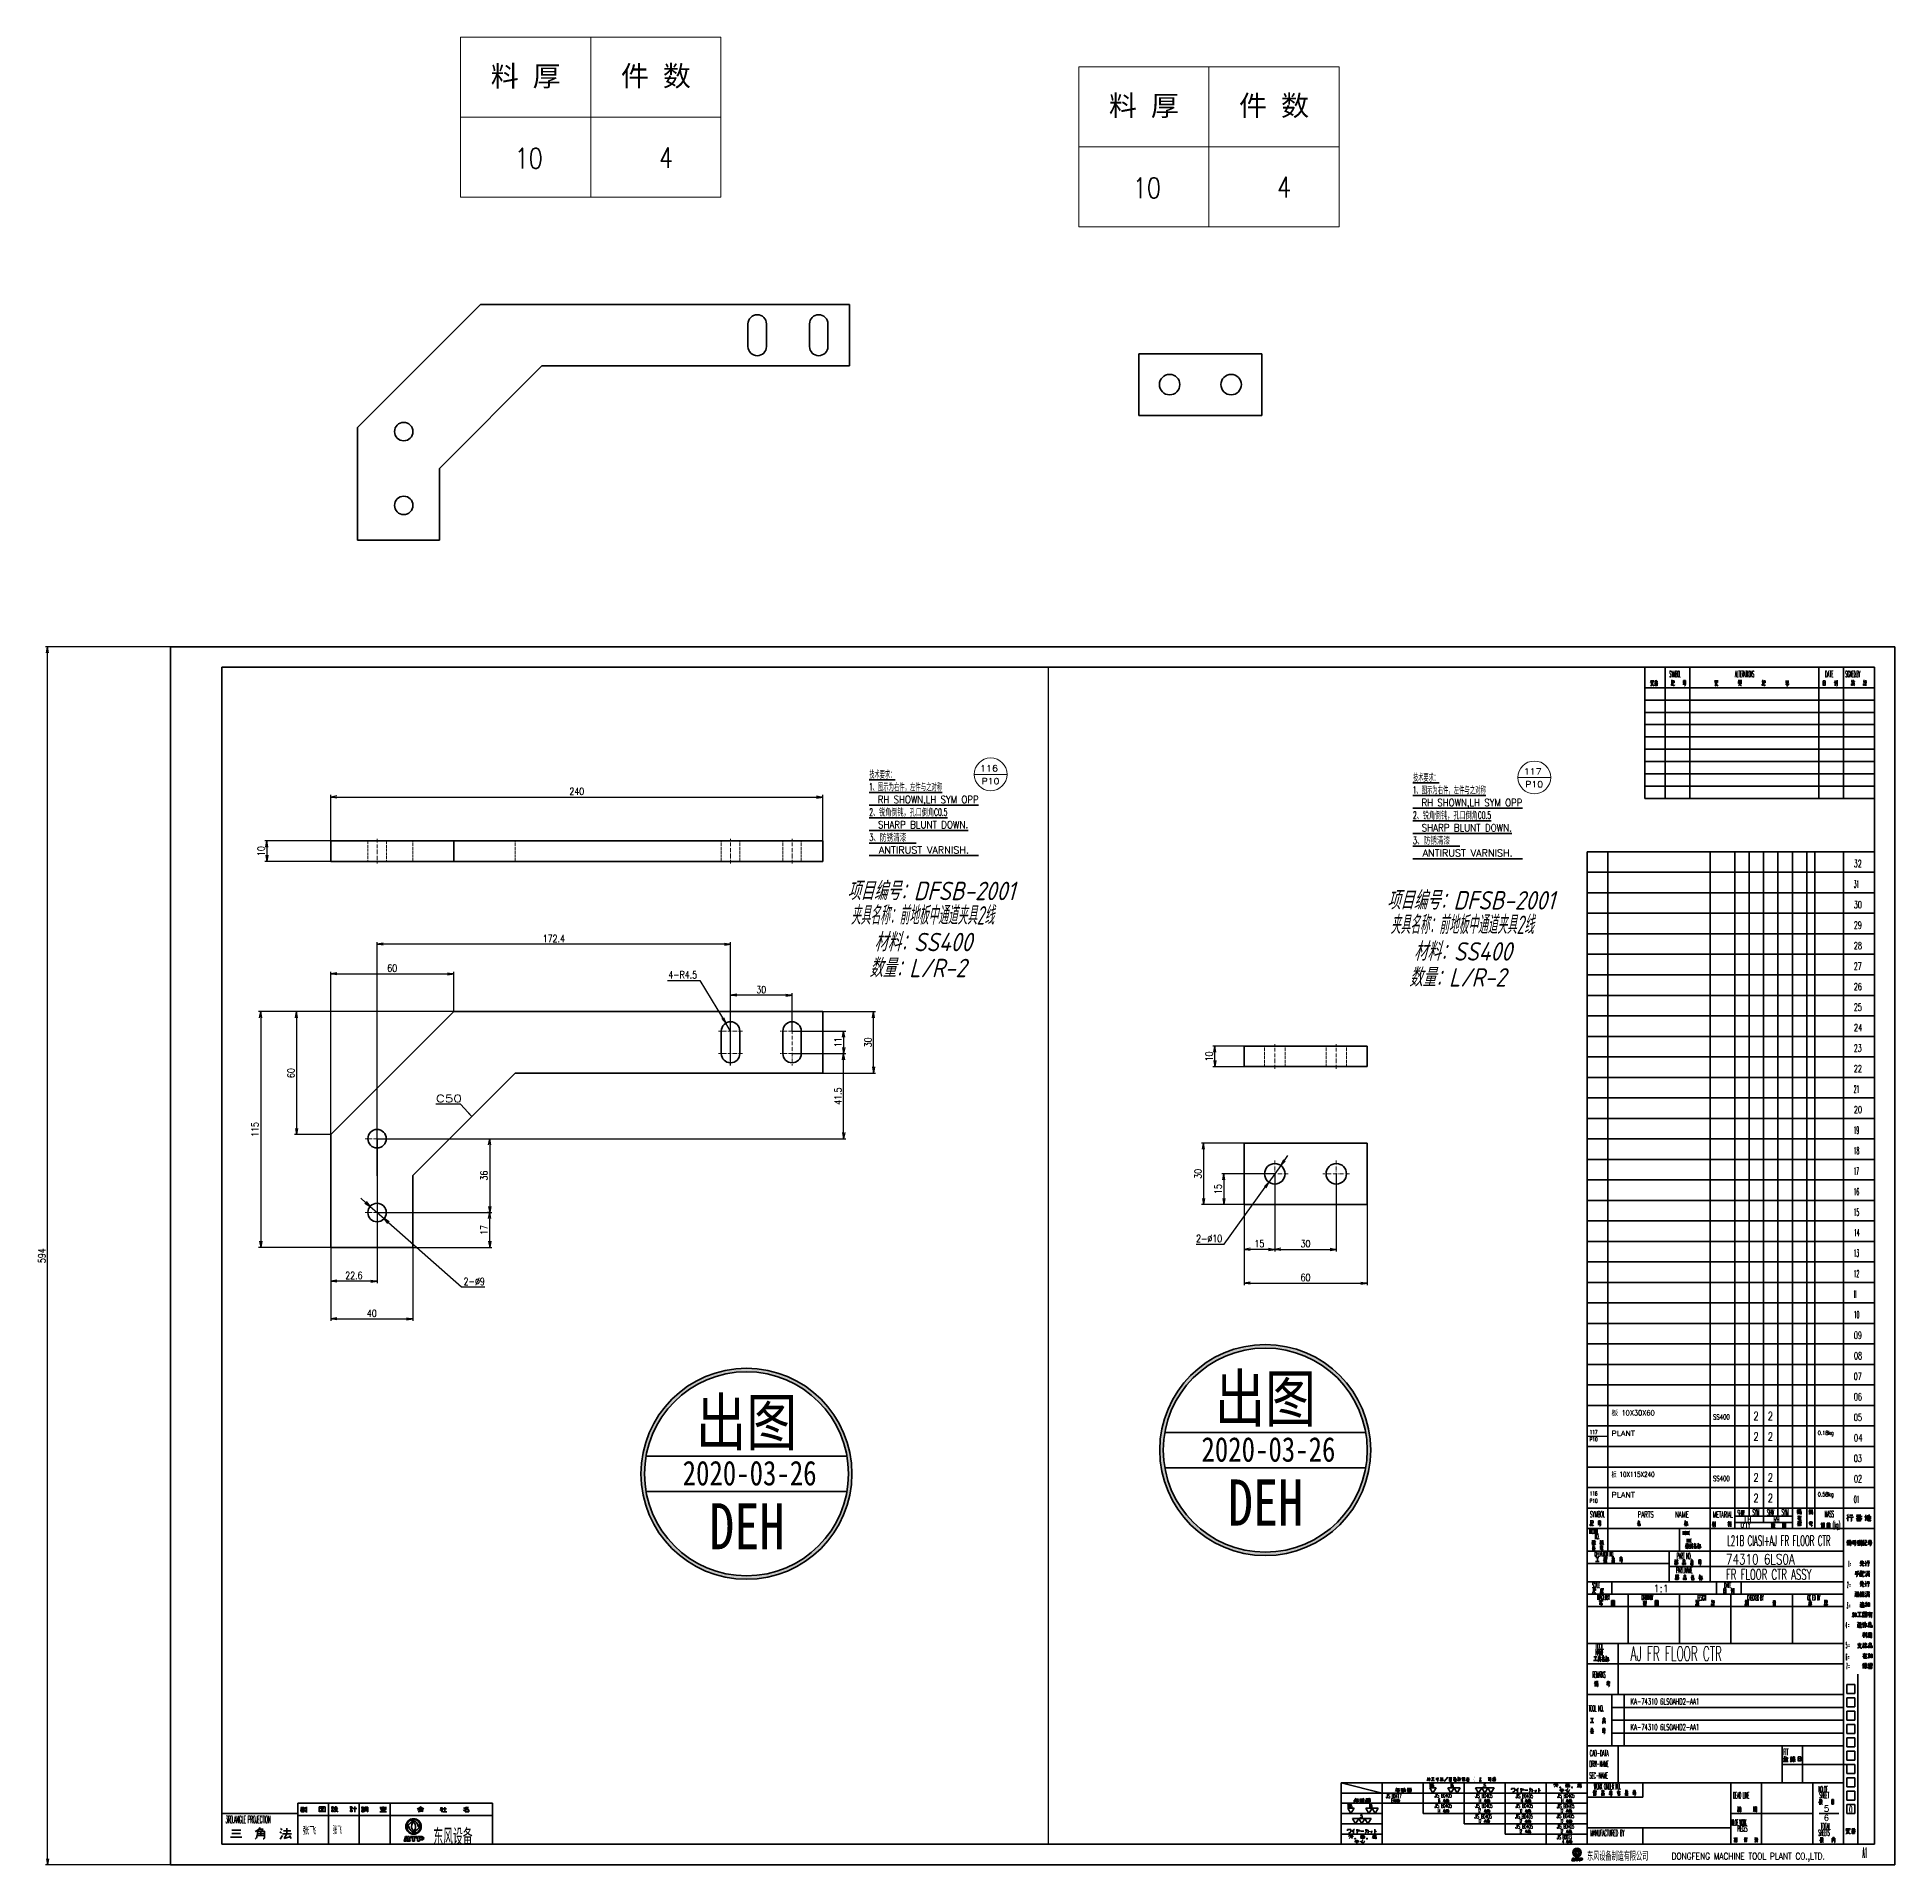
# Model space of a CAD drawing. Header units: millimetres. Extents: x 1333 to 104182, y -63211 to -5704.
# Drawn here: x 47616 to 48522, y -63211 to -62320 of the extents above; entities that cross this region are included whole.
import ezdxf
from ezdxf.enums import TextEntityAlignment as Align

# ---------------------------------------------------------------- set-up
doc = ezdxf.new("R2010")
doc.units = ezdxf.units.MM
doc.header["$LTSCALE"] = 0.5
doc.linetypes.add('DASHDOT', pattern=[18.5, 12, -3, 0.5, -3])
doc.linetypes.add('DASHED', pattern=[15, 12, -3])
for name, color, linetype in [('08', 1, 'Continuous'), ('11', 3, 'Continuous'), ('4虚线层', 2, 'DASHED')]:
    doc.layers.add(name, color=color, linetype=linetype)
for name, color, linetype, lineweight in [('印章专用-出图', 1, 'Continuous', 80), ('材质&数量层', 1, 'Continuous', 9), ('标注线', 3, 'Continuous', 18)]:
    doc.layers.add(name, color=color, linetype=linetype, lineweight=lineweight)
doc.styles.add('DIM', font='romans.shx', dxfattribs={"width": 0.8, "bigfont": 'bigfont.shx'})
doc.styles.add('GB', font='gbeitc.shx', dxfattribs={"bigfont": 'gbcbig.shx'})
doc.styles.add('KAI', font='simplex.shx', dxfattribs={"width": 0.8, "bigfont": 'extfont.shx'})
doc.styles.get("Standard").update_dxf_attribs({"font": 'simplex.shx'})
doc.styles.add('TH_GBDIM', font='romans.shx', dxfattribs={"width": 0.8, "bigfont": 'gbcbig.shx'})
doc.styles.add('国标', font='simfang.ttf', dxfattribs={"width": 0.8})
doc.dimstyles.new('KAI', dxfattribs={"dimtxt": 3.5, "dimasz": 3, "dimexe": 1, "dimexo": 0, "dimgap": 1, "dimtad": 1, "dimtoh": 1, "dimdsep": 46, "dimtxsty": 'KAI', "dimblk1": 'OPEN', "dimblk2": 'OPEN', "dimsah": 1, "dimcen": 0, "dimclrd": 7, "dimclre": 7, "dimclrt": 140, "dimazin": 2, "dimtfac": 0.7, "dimtix": 1, "dimtmove": 0, "dimatfit": 3, "dimldrblk": 'OPEN', "dimfxl": 0, "dimtvp": 1, "dimtolj": 2, "dimarcsym": 0})
doc.dimstyles.new('TH_GBDIM', dxfattribs={"dimtxt": 3.5, "dimasz": 2.5, "dimexe": 2, "dimexo": 0, "dimgap": 1.5, "dimtad": 1, "dimdec": 1, "dimzin": 0, "dimdsep": 46, "dimtxsty": 'TH_GBDIM', "dimcen": 2.5, "dimclrd": 130, "dimclre": 130, "dimclrt": 3, "dimadec": 0, "dimazin": 0, "dimtfac": 0.714286, "dimtdec": 1, "dimtmove": 0, "dimatfit": 3, "dimfxl": 0, "dimtzin": 0, "dimlwd": -1, "dimlwe": -1, "dimarcsym": 0})

msp = doc.modelspace()

# ---------------------------------------------------------------- texts
at = {"color": 7, "lineweight": 13}
for s, height, width, p, p2 in [('SYMBOL', 3, 0.323831, (48412.437, -62632.095), (48417.942, -62632.095)), ('SYMBOL', 3, 0.323831, (48412.437, -62632.095), (48417.942, -62632.095)), ('ALTERATIONS', 3, 0.324789, (48444.413, -62632.095), (48453.832, -62632.095)), ('ALTERATIONS', 3, 0.324789, (48444.413, -62632.095), (48453.832, -62632.095)), ('DATE', 3, 0.393326, (48488.312, -62632.095), (48492.47, -62632.095)), ('DATE', 3, 0.393326, (48488.312, -62632.095), (48492.47, -62632.095)), ('SIGNED.BY', 3, 0.320962, (48498.246, -62632.095), (48505.491, -62632.095)), ('SIGNED.BY', 3, 0.320962, (48498.246, -62632.095), (48505.491, -62632.095)), ('116', 3, 1.35484, (48076.204, -62678.112), (48084.914, -62678.112)), ('P10', 3, 1.195447, (48076.94, -62684.341), (48085.65, -62684.341)), ('117', 3, 1.325387, (48341.407, -62679.606), (48350.117, -62679.606)), ('P10', 3, 1.195447, (48342.143, -62685.835), (48350.853, -62685.835)), ('32', 3.5, 0.679407, (48502.405, -62724.778), (48506.255, -62724.778)), ('32', 3.5, 0.679407, (48502.405, -62724.778), (48506.255, -62724.778)), ('31', 3.5, 0.604805, (48502.405, -62734.778), (48504.925, -62734.778)), ('31', 3.5, 0.604805, (48502.405, -62734.778), (48504.925, -62734.778)), ('30', 3.5, 0.691762, (48502.405, -62744.778), (48506.325, -62744.778)), ('30', 3.5, 0.691762, (48502.405, -62744.778), (48506.325, -62744.778)), ('29', 3.5, 0.706365, (48502.405, -62754.778), (48506.29, -62754.778)), ('29', 3.5, 0.706365, (48502.405, -62754.778), (48506.29, -62754.778)), ('28', 3.5, 0.697944, (48502.405, -62764.778), (48506.36, -62764.778)), ('28', 3.5, 0.697944, (48502.405, -62764.778), (48506.36, -62764.778)), ('27', 3.5, 0.667064, (48502.405, -62774.778), (48506.185, -62774.778)), ('27', 3.5, 0.667064, (48502.405, -62774.778), (48506.185, -62774.778)), ('26', 3.5, 0.706365, (48502.405, -62784.778), (48506.29, -62784.778)), ('26', 3.5, 0.706365, (48502.405, -62784.778), (48506.29, -62784.778)), ('25', 3.5, 0.691762, (48502.405, -62794.778), (48506.325, -62794.778)), ('25', 3.5, 0.691762, (48502.405, -62794.778), (48506.325, -62794.778)), ('24', 3.5, 0.713996, (48502.405, -62804.778), (48506.57, -62804.778)), ('24', 3.5, 0.713996, (48502.405, -62804.778), (48506.57, -62804.778)), ('23', 3.5, 0.679407, (48502.405, -62814.778), (48506.255, -62814.778)), ('23', 3.5, 0.679407, (48502.405, -62814.778), (48506.255, -62814.778)), ('22', 3.5, 0.697944, (48502.405, -62824.778), (48506.36, -62824.778)), ('22', 3.5, 0.697944, (48502.405, -62824.778), (48506.36, -62824.778)), ('21', 3.5, 0.63, (48502.405, -62834.778), (48505.03, -62834.778)), ('21', 3.5, 0.63, (48502.405, -62834.778), (48505.03, -62834.778)), ('20', 3.5, 0.710298, (48502.405, -62844.778), (48506.43, -62844.778)), ('20', 3.5, 0.710298, (48502.405, -62844.778), (48506.43, -62844.778)), ('19', 3.5, 0.528619, (48502.405, -62854.778), (48504.96, -62854.778)), ('19', 3.5, 0.528619, (48502.405, -62854.778), (48504.96, -62854.778)), ('18', 3.5, 0.525, (48502.405, -62864.778), (48505.03, -62864.778)), ('18', 3.5, 0.525, (48502.405, -62864.778), (48505.03, -62864.778)), ('17', 3.5, 0.490002, (48502.405, -62874.778), (48504.855, -62874.778)), ('17', 3.5, 0.490002, (48502.405, -62874.778), (48504.855, -62874.778)), ('16', 3.5, 0.528619, (48502.405, -62884.778), (48504.96, -62884.778)), ('16', 3.5, 0.528619, (48502.405, -62884.778), (48504.96, -62884.778)), ('15', 3.5, 0.518005, (48502.405, -62894.778), (48504.995, -62894.778)), ('15', 3.5, 0.518005, (48502.405, -62894.778), (48504.995, -62894.778)), ('14', 3.5, 0.548714, (48502.405, -62904.778), (48505.24, -62904.778)), ('14', 3.5, 0.548714, (48502.405, -62904.778), (48505.24, -62904.778)), ('13', 3.5, 0.504004, (48502.405, -62914.778), (48504.925, -62914.778)), ('13', 3.5, 0.504004, (48502.405, -62914.778), (48504.925, -62914.778)), ('12', 3.5, 0.525, (48502.405, -62924.778), (48505.03, -62924.778)), ('12', 3.5, 0.525, (48502.405, -62924.778), (48505.03, -62924.778)), ('11', 3.5, 0.369995, (48502.405, -62934.778), (48503.7, -62934.778)), ('11', 3.5, 0.369995, (48502.405, -62934.778), (48503.7, -62934.778)), ('10', 3.5, 0.539001, (48502.405, -62944.778), (48505.1, -62944.778)), ('10', 3.5, 0.539001, (48502.405, -62944.778), (48505.1, -62944.778)), ('09', 3.5, 0.719094, (48502.405, -62954.778), (48506.36, -62954.778)), ('09', 3.5, 0.719094, (48502.405, -62954.778), (48506.36, -62954.778)), ('08', 3.5, 0.710298, (48502.405, -62964.778), (48506.43, -62964.778)), ('08', 3.5, 0.710298, (48502.405, -62964.778), (48506.43, -62964.778)), ('07', 3.5, 0.679407, (48502.405, -62974.778), (48506.255, -62974.778)), ('07', 3.5, 0.679407, (48502.405, -62974.778), (48506.255, -62974.778)), ('06', 3.5, 0.719094, (48502.405, -62984.778), (48506.36, -62984.778)), ('06', 3.5, 0.719094, (48502.405, -62984.778), (48506.36, -62984.778)), ('板 10X30X60', 2.5, 0.946271, (48384.183, -62992.121), (48405.249, -62992.121)), ('SS400', 2.5, 0.724264, (48433.782, -62994.121), (48441.887, -62994.121)), ('2', 4, 0.972588, (48453.396, -62994.429), (48455.989, -62994.429)), ('2', 4, 0.972588, (48460.396, -62994.429), (48462.989, -62994.429)), ('05', 3.5, 0.704116, (48502.405, -62994.778), (48506.395, -62994.778)), ('05', 3.5, 0.704116, (48502.405, -62994.778), (48506.395, -62994.778)), ('117', 2, 0.87071, (48373.538, -63001.243), (48377.353, -63001.243)), ('PLANT', 2.5, 1.001014, (48384.183, -63002.121), (48395.623, -63002.121)), ('2', 4, 0.972588, (48453.396, -63004.429), (48455.989, -63004.429)), ('2', 4, 0.972588, (48460.396, -63004.429), (48462.989, -63004.429)), ('0.18kg', 2, 0.859965, (48484.813, -63001.61), (48492.593, -63001.61)), ('04', 3.5, 0.725997, (48502.405, -63004.778), (48506.64, -63004.778)), ('04', 3.5, 0.725997, (48502.405, -63004.778), (48506.64, -63004.778)), ('P10', 2, 0.800948, (48373.538, -63004.759), (48377.429, -63004.759)), ('板 10X115X240', 2.5, 0.808003, (48384.183, -63022.121), (48405.249, -63022.121)), ('03', 3.5, 0.691762, (48502.405, -63014.778), (48506.325, -63014.778)), ('03', 3.5, 0.691762, (48502.405, -63014.778), (48506.325, -63014.778)), ('SS400', 2.5, 0.724264, (48433.782, -63024.121), (48441.887, -63024.121)), ('2', 4, 0.972588, (48453.396, -63024.429), (48455.989, -63024.429)), ('2', 4, 0.972588, (48460.396, -63024.429), (48462.989, -63024.429)), ('02', 3.5, 0.710298, (48502.405, -63024.778), (48506.43, -63024.778)), ('02', 3.5, 0.710298, (48502.405, -63024.778), (48506.43, -63024.778)), ('P10', 2, 0.800948, (48373.538, -63034.759), (48377.429, -63034.759)), ('116', 2, 0.89006, (48373.538, -63031.243), (48377.353, -63031.243)), ('PLANT', 2.5, 1.001014, (48384.183, -63032.121), (48395.623, -63032.121)), ('SYM', 3, 0.4226, (48452.955, -63040.838), (48456.336, -63040.838)), ('SYM', 3, 0.4226, (48452.955, -63040.838), (48456.336, -63040.838)), ('SYM', 3, 0.4226, (48452.955, -63040.838), (48456.336, -63040.838)), ('2', 4, 0.972588, (48453.396, -63034.429), (48455.989, -63034.429)), ('2', 4, 0.972588, (48460.396, -63034.429), (48462.989, -63034.429)), ('SYM', 3, 0.4226, (48467.185, -63040.838), (48470.566, -63040.838)), ('SYM', 3, 0.4226, (48467.185, -63040.838), (48470.566, -63040.838)), ('SYM', 3, 0.4226, (48467.185, -63040.838), (48470.566, -63040.838)), ('0.58kg', 2, 0.825219, (48484.813, -63031.61), (48492.593, -63031.61)), ('01', 3.5, 0.646802, (48502.405, -63034.778), (48505.1, -63034.778)), ('01', 3.5, 0.646802, (48502.405, -63034.778), (48505.1, -63034.778)), ('SYMBOL', 3, 0.429759, (48373.736, -63041.809), (48381.042, -63041.809)), ('SYMBOL', 3, 0.429759, (48373.736, -63041.809), (48381.042, -63041.809)), ('SYMBOL', 3, 0.429759, (48373.736, -63041.809), (48381.042, -63041.809)), ('PARTS        NAME', 3, 0.520419, (48397.026, -63041.917), (48421.932, -63041.917)), ('PARTS        NAME', 3, 0.520419, (48397.026, -63041.917), (48421.932, -63041.917)), ('PARTS        NAME', 3, 0.520419, (48397.026, -63041.917), (48421.932, -63041.917)), ('METARIAL', 3, 0.464475, (48433.681, -63041.97), (48443.369, -63041.97)), ('METARIAL', 3, 0.464475, (48433.681, -63041.97), (48443.369, -63041.97)), ('METARIAL', 3, 0.464475, (48433.681, -63041.97), (48443.369, -63041.97)), ('SHW', 3, 0.38528, (48445.632, -63041.298), (48449.045, -63041.298)), ('SHW', 3, 0.38528, (48445.632, -63041.298), (48449.045, -63041.298)), ('SHW', 3, 0.38528, (48445.632, -63041.298), (48449.045, -63041.298)), ("Q'TY", 3, 0.521865, (48447.167, -63047.153), (48452.013, -63047.153)), ("Q'TY", 3, 0.521865, (48447.167, -63047.153), (48452.013, -63047.153)), ("Q'TY", 3, 0.521865, (48447.167, -63047.153), (48452.013, -63047.153)), (' LH  ', 3.5, 0.444061, (48447.786, -63044.499), (48454.891, -63044.499)), (' LH  ', 3.5, 0.444061, (48447.786, -63044.499), (48454.891, -63044.499)), (' LH  ', 3.5, 0.444061, (48447.786, -63044.499), (48454.891, -63044.499)), ('SHW', 3, 0.38528, (48460.017, -63040.992), (48463.429, -63040.992)), ('SHW', 3, 0.38528, (48460.017, -63040.992), (48463.429, -63040.992)), ('SHW', 3, 0.38528, (48460.017, -63040.992), (48463.429, -63040.992)), ('RH', 3.5, 0.479998, (48463.347, -63044.678), (48466.147, -63044.678)), ('RH', 3.5, 0.479998, (48463.347, -63044.678), (48466.147, -63044.678)), ('RH', 3.5, 0.479998, (48463.347, -63044.678), (48466.147, -63044.678)), ('MASS', 3, 0.390695, (48488.211, -63041.671), (48492.676, -63041.671)), ('MASS', 3, 0.390695, (48488.211, -63041.671), (48492.676, -63041.671)), ('MASS', 3, 0.390695, (48488.211, -63041.671), (48492.676, -63041.671)), ('(kg)', 3, 0.460294, (48492.088, -63046.95), (48495.836, -63046.95)), ('(kg)', 3, 0.460294, (48492.088, -63046.95), (48495.836, -63046.95)), ('(kg)', 3, 0.460294, (48492.088, -63046.95), (48495.836, -63046.95)), ('MACHINE', 2.5, 0.290053, (48373.294, -63049.947), (48377.852, -63049.947)), ('MACHINE', 2.5, 0.290053, (48373.294, -63049.947), (48377.852, -63049.947)), (' NO.', 2.5, 0.397773, (48375.295, -63052.462), (48378.373, -63052.462)), (' NO.', 2.5, 0.397773, (48375.295, -63052.462), (48378.373, -63052.462)), ('MACHINE', 1.8, 0.316615, (48418.889, -63050.375), (48422.472, -63050.375)), ('MACHINE', 1.8, 0.316615, (48418.889, -63050.375), (48422.472, -63050.375)), ('NAME', 1.8, 0.351344, (48420.872, -63054.094), (48423.312, -63054.094)), ('NAME', 1.8, 0.351344, (48420.872, -63054.094), (48423.312, -63054.094)), ('L21B CIASI+AJ FR FLOOR CTR', 5, 0.436522, (48440.602, -63055.703), (48491.01, -63055.703)), ('OPERATION NO.', 2.5, 0.331848, (48375.907, -63060.954), (48385.389, -63060.954)), ('OPERATION NO.', 2.5, 0.331848, (48375.907, -63060.954), (48385.389, -63060.954)), ('PART NO.', 3, 0.345793, (48416.065, -63062.211), (48423.326, -63062.211)), ('PART NO.', 3, 0.345793, (48416.065, -63062.211), (48423.326, -63062.211)), ('74310 6LS0A', 5, 0.677504, (48440.043, -63064.779), (48473.596, -63064.779)), ('1 =', 3, 0.16686, (48499.772, -63065.991), (48501.035, -63065.991)), ('1 =', 3, 0.16686, (48499.772, -63065.991), (48501.035, -63065.991)), ('SCALE', 2.5, 0.345623, (48374.735, -63076.198), (48378.562, -63076.198)), ('SCALE', 2.5, 0.345623, (48374.735, -63076.198), (48378.562, -63076.198)), ('PART.NAME', 3, 0.325999, (48415.679, -63069.113), (48423.736, -63069.113)), ('PART.NAME', 3, 0.325999, (48415.679, -63069.113), (48423.736, -63069.113)), ('DATE', 2.5, 0.393327, (48439.134, -63076.188), (48442.599, -63076.188)), ('DATE', 2.5, 0.393327, (48439.134, -63076.188), (48442.599, -63076.188)), ('FR FLOOR CTR ASSY', 5, 0.523931, (48440.043, -63072.172), (48481.708, -63072.172)), ('2 =', 3, 0.217873, (48499.172, -63076.258), (48500.946, -63076.258)), ('2 =', 3, 0.217873, (48499.172, -63076.258), (48500.946, -63076.258)), ('TRACEDBY', 2.5, 0.336734, (48377.022, -63082.004), (48383.396, -63082.004)), ('TRACEDBY', 2.5, 0.336734, (48377.022, -63082.004), (48383.396, -63082.004)), ('DRAWNBY', 2.5, 0.321805, (48398.88, -63082.101), (48404.511, -63082.101)), ('DRAWNBY', 2.5, 0.321805, (48398.88, -63082.101), (48404.511, -63082.101)), ('1:1', 3.5, 1.270162, (48404.615, -63078.278), (48412.236, -63078.278)), ('FESIGN', 2.5, 0.351068, (48426.175, -63082.323), (48430.354, -63082.323)), ('FESIGN', 2.5, 0.351068, (48426.175, -63082.323), (48430.354, -63082.323)), ('CHECKED BY', 2.5, 0.332303, (48450.402, -63082.323), (48458.314, -63082.323)), ('CHECKED BY', 2.5, 0.332303, (48450.402, -63082.323), (48458.314, -63082.323)), ('OK ED BY', 2.5, 0.339846, (48479.68, -63082.274), (48486.072, -63082.274)), ('OK ED BY', 2.5, 0.339846, (48479.68, -63082.274), (48486.072, -63082.274)), ('3 =', 3, 0.212918, (48498.971, -63086.324), (48500.705, -63086.324)), ('3 =', 3, 0.212918, (48498.971, -63086.324), (48500.705, -63086.324)), ('4 =', 3, 0.227775, (48498.46, -63095.872), (48500.315, -63095.872)), ('4 =', 3, 0.227775, (48498.46, -63095.872), (48500.315, -63095.872)), ('TOOL', 3, 0.375844, (48376.311, -63106.25), (48380.284, -63106.25)), ('TOOL', 3, 0.375844, (48376.311, -63106.25), (48380.284, -63106.25)), ('NAME', 3, 0.351349, (48376.427, -63109.188), (48380.493, -63109.188)), ('NAME', 3, 0.351349, (48376.427, -63109.188), (48380.493, -63109.188)), ('AJ FR FLOOR CTR', 7, 0.465295, (48393.547, -63111.763), (48438.06, -63111.763)), ('6 =', 3, 0.214567, (48498.513, -63111.429), (48500.26, -63111.429)), ('6 =', 3, 0.214567, (48498.513, -63111.429), (48500.26, -63111.429)), ('5 =', 3, 0.216217, (48498.594, -63105.701), (48500.355, -63105.701)), ('5 =', 3, 0.216217, (48498.594, -63105.701), (48500.355, -63105.701)), ('REMARKS', 3, 0.311219, (48374.983, -63120.077), (48381.296, -63120.077)), ('REMARKS', 3, 0.311219, (48374.983, -63120.077), (48381.296, -63120.077)), ('7 =', 3, 0.20962, (48498.736, -63115.859), (48500.443, -63115.859)), ('7 =', 3, 0.20962, (48498.736, -63115.859), (48500.443, -63115.859)), ('TOOL NO.', 3, 0.361934, (48373.02, -63136.501), (48380.465, -63136.501)), ('TOOL NO.', 3, 0.361934, (48373.02, -63136.501), (48380.465, -63136.501)), ('KA-74310 6LS0AHD2-AA1', 3, 0.556176, (48393.554, -63133.147), (48427.004, -63133.147)), ('KA-74310 6LS0AHD2-AA1', 3, 0.556176, (48393.554, -63145.647), (48427.004, -63145.647)), ('CAD-DATA', 3, 0.383718, (48373.633, -63158.323), (48382.787, -63158.323)), ('CAD-DATA', 3, 0.383718, (48373.633, -63158.323), (48382.787, -63158.323)), ('FIT', 3, 0.459343, (48467.935, -63157.777), (48470.56, -63157.777)), ('FIT', 3, 0.459343, (48467.935, -63157.777), (48470.56, -63157.777)), ('DRW-NAME', 3, 0.379377, (48373.482, -63163.547), (48382.858, -63163.547)), ('DRW-NAME', 3, 0.379377, (48373.482, -63163.547), (48382.858, -63163.547)), ('100S', 2, 0.363409, (48295.284, -63173.5), (48297.706, -63173.5)), ('100S', 2, 0.363409, (48295.284, -63173.5), (48297.706, -63173.5)), ('18S', 2, 0.330855, (48305.599, -63173.47), (48307.175, -63173.47)), ('18S', 2, 0.330855, (48305.599, -63173.47), (48307.175, -63173.47)), ('（           ）', 2, 0.520588, (48316.086, -63170.638), (48327.886, -63170.638)), ('（           ）', 2, 0.520588, (48316.086, -63170.638), (48327.886, -63170.638)), ('JIG', 2, 0.224337, (48319.799, -63170.696), (48320.632, -63170.696)), ('JIG', 2, 0.224337, (48319.799, -63170.696), (48320.632, -63170.696)), ('3S', 2, 0.447044, (48321.536, -63173.517), (48322.984, -63173.517)), ('3S', 2, 0.447044, (48321.536, -63173.517), (48322.984, -63173.517)), ('SEC-NAME', 3, 0.380495, (48373.407, -63169.194), (48382.485, -63169.194)), ('SEC-NAME', 3, 0.380495, (48373.407, -63169.194), (48382.485, -63169.194)), ('WORK ORDER NO.', 3, 0.332247, (48375.64, -63174.494), (48388.74, -63174.494)), ('WORK ORDER NO.', 3, 0.332247, (48375.64, -63174.494), (48388.74, -63174.494)), ('NO.OF', 3, 0.361637, (48485.158, -63175.899), (48489.756, -63175.899)), ('NO.OF', 3, 0.361637, (48485.158, -63175.899), (48489.756, -63175.899)), ('100S', 2, 0.363409, (48255.312, -63183.435), (48257.735, -63183.435)), ('100S', 2, 0.363409, (48255.312, -63183.435), (48257.735, -63183.435)), ('18S', 2, 0.330855, (48265.941, -63183.356), (48267.516, -63183.356)), ('18S', 2, 0.330855, (48265.941, -63183.356), (48267.516, -63183.356)), ('JIS B0417', 2, 0.509008, (48274.22, -63178.745), (48281.686, -63178.745)), ('JIS B0417', 2, 0.509008, (48274.22, -63178.745), (48281.686, -63178.745)), ('B', 2, 0.990005, (48276.613, -63180.867), (48277.933, -63180.867)), ('B', 2, 0.990005, (48276.613, -63180.867), (48277.933, -63180.867)), ('JIS B0405', 2, 0.566102, (48297.85, -63178.418), (48306.368, -63178.418)), ('JIS B0405', 2, 0.566102, (48297.85, -63178.418), (48306.368, -63178.418)), ('JIS B0405', 2, 0.566102, (48297.85, -63183.418), (48306.368, -63183.418)), ('JIS B0405', 2, 0.566102, (48297.85, -63183.418), (48306.368, -63183.418)), ('16', 2, 0.441426, (48299.43, -63180.932), (48300.649, -63180.932)), ('16', 2, 0.441426, (48299.43, -63180.932), (48300.649, -63180.932)), ('JIS B0405', 2, 0.566102, (48317.665, -63178.616), (48326.184, -63178.616)), ('JIS B0405', 2, 0.566102, (48317.665, -63178.616), (48326.184, -63178.616)), ('JIS B0405', 2, 0.566102, (48317.666, -63183.487), (48326.184, -63183.487)), ('JIS B0405', 2, 0.566102, (48317.666, -63183.487), (48326.184, -63183.487)), ('14', 2, 0.481024, (48319.289, -63180.87), (48320.709, -63180.87)), ('14', 2, 0.481024, (48319.289, -63180.87), (48320.709, -63180.87)), ('JIS B0405', 2, 0.566102, (48337.351, -63183.553), (48345.87, -63183.553)), ('JIS B0405', 2, 0.566102, (48337.351, -63183.553), (48345.87, -63183.553)), ('JIS B0405', 2, 0.566102, (48337.411, -63178.728), (48345.929, -63178.728)), ('JIS B0405', 2, 0.566102, (48337.411, -63178.728), (48345.929, -63178.728)), ('14', 2, 0.481024, (48339.688, -63180.939), (48341.108, -63180.939)), ('14', 2, 0.481024, (48339.688, -63180.939), (48341.108, -63180.939)), ('JIS B0405', 2, 0.566102, (48357.592, -63183.681), (48366.111, -63183.681)), ('JIS B0405', 2, 0.566102, (48357.592, -63183.681), (48366.111, -63183.681)), ('JIS B0405', 2, 0.566102, (48357.677, -63178.56), (48366.195, -63178.56)), ('JIS B0405', 2, 0.566102, (48357.677, -63178.56), (48366.195, -63178.56)), ('14', 2, 0.481024, (48359.487, -63180.886), (48360.907, -63180.886)), ('14', 2, 0.481024, (48359.487, -63180.886), (48360.907, -63180.886)), ('DEAD LINE', 3, 0.346199, (48443.484, -63178.857), (48451.496, -63178.857)), ('DEAD LINE', 3, 0.346199, (48443.484, -63178.857), (48451.496, -63178.857)), ('SHEET', 3, 0.3588, (48485.549, -63178.828), (48490.367, -63178.828)), ('SHEET', 3, 0.3588, (48485.549, -63178.828), (48490.367, -63178.828)), ('5', 3, 1.350006, (48487.79, -63185.341), (48490.49, -63185.341)), ('0', 3.6, 0.661697, (48500.106, -63186.174), (48501.694, -63186.174)), ('0', 3.6, 0.661697, (48500.106, -63186.174), (48501.694, -63186.174)), ('3RD.ANGLE PROJECTION', 3.5, 0.352202, (47708.174, -63190.883), (47730.128, -63190.883)), ('3RD.ANGLE PROJECTION', 3.5, 0.352202, (47708.174, -63190.883), (47730.128, -63190.883)), ('3S', 2, 0.447044, (48261.464, -63188.403), (48262.912, -63188.403)), ('3S', 2, 0.447044, (48261.464, -63188.403), (48262.912, -63188.403)), ('14', 2, 0.481024, (48299.299, -63185.932), (48300.719, -63185.932)), ('14', 2, 0.481024, (48299.299, -63185.932), (48300.719, -63185.932)), ('JIS B0405', 2, 0.566102, (48317.341, -63188.681), (48325.859, -63188.681)), ('JIS B0405', 2, 0.566102, (48317.341, -63188.681), (48325.859, -63188.681)), ('12', 2, 0.442755, (48319.159, -63185.87), (48320.424, -63185.87)), ('12', 2, 0.442755, (48319.159, -63185.87), (48320.424, -63185.87)), ('12', 2, 0.442755, (48319.354, -63190.934), (48320.619, -63190.934)), ('12', 2, 0.442755, (48319.354, -63190.934), (48320.619, -63190.934)), ('JIS B0405', 2, 0.566102, (48337.241, -63188.681), (48345.759, -63188.681)), ('JIS B0405', 2, 0.566102, (48337.241, -63188.681), (48345.759, -63188.681)), ('JIS B0405', 2, 0.566102, (48337.349, -63193.637), (48345.867, -63193.637)), ('JIS B0405', 2, 0.566102, (48337.349, -63193.637), (48345.867, -63193.637)), ('12', 2, 0.442755, (48339.257, -63190.899), (48340.522, -63190.899)), ('12', 2, 0.442755, (48339.257, -63190.899), (48340.522, -63190.899)), ('12', 2, 0.442755, (48339.397, -63186.065), (48340.662, -63186.065)), ('12', 2, 0.442755, (48339.397, -63186.065), (48340.662, -63186.065)), ('JIS B0405', 2, 0.566102, (48357.452, -63188.533), (48365.97, -63188.533)), ('JIS B0405', 2, 0.566102, (48357.452, -63188.533), (48365.97, -63188.533)), ('JIS B0405', 2, 0.566102, (48357.539, -63193.576), (48366.057, -63193.576)), ('JIS B0405', 2, 0.566102, (48357.539, -63193.576), (48366.057, -63193.576)), ('12', 2, 0.442755, (48359.351, -63185.909), (48360.616, -63185.909)), ('12', 2, 0.442755, (48359.351, -63185.909), (48360.616, -63185.909)), ('12', 2, 0.442755, (48359.376, -63191.055), (48360.641, -63191.055)), ('12', 2, 0.442755, (48359.376, -63191.055), (48360.641, -63191.055)), ('NO.OF WORK', 3, 0.27784, (48442.334, -63192.167), (48450.034, -63192.167)), ('NO.OF WORK', 3, 0.27784, (48442.334, -63192.167), (48450.034, -63192.167)), ('TOTAL', 3, 0.368258, (48486.252, -63194.009), (48491.092, -63194.009)), ('TOTAL', 3, 0.368258, (48486.252, -63194.009), (48491.092, -63194.009)), ('6', 3, 1.324627, (48487.758, -63189.842), (48490.218, -63189.842)), ('张飞', 3.5, 1.390345, (47745.701, -63196.203), (47752.421, -63196.203)), ('张飞', 3.5, 0.926897, (47760.431, -63195.926), (47764.911, -63195.926)), ('东风设备', 7, 0.884189, (47809.549, -63200.782), (47828.706, -63200.782)), ('东风设备', 7, 0.884189, (47809.549, -63200.782), (47828.706, -63200.782)), ('12', 2, 0.442755, (48339.269, -63195.954), (48340.534, -63195.954)), ('12', 2, 0.442755, (48339.269, -63195.954), (48340.534, -63195.954)), ('JIS B0613', 2, 0.496877, (48357.571, -63198.818), (48364.859, -63198.818)), ('JIS B0613', 2, 0.496877, (48357.571, -63198.818), (48364.859, -63198.818)), ('12', 2, 0.442755, (48359.279, -63195.865), (48360.544, -63195.865)), ('12', 2, 0.442755, (48359.279, -63195.865), (48360.544, -63195.865)), ('4', 2, 0.902301, (48359.965, -63200.918), (48361.254, -63200.918)), ('4', 2, 0.902301, (48359.965, -63200.918), (48361.254, -63200.918)), ('MANUFACTURED BY', 3, 0.376445, (48373.91, -63197.26), (48390.474, -63197.26)), ('MANUFACTURED BY', 3, 0.376445, (48373.91, -63197.26), (48390.474, -63197.26)), ('PIECES', 3, 0.332841, (48445.639, -63195.088), (48450.489, -63195.088)), ('PIECES', 3, 0.332841, (48445.639, -63195.088), (48450.489, -63195.088)), ('SHEETS', 3, 0.347794, (48485.08, -63197.134), (48490.645, -63197.134)), ('SHEETS', 3, 0.347794, (48485.08, -63197.134), (48490.645, -63197.134)), ('东风设备制造有限公司', 4, 0.904531, (48372.312, -63208.868), (48402.119, -63208.868)), ('东风设备制造有限公司', 4, 0.904531, (48372.312, -63208.868), (48402.119, -63208.868)), ('DONGFENG MACHINE TOOL PLANT CO.,LTD.', 3.2, 0.720853, (48413.539, -63208.705), (48488.233, -63208.705)), ('DONGFENG MACHINE TOOL PLANT CO.,LTD.', 3.2, 0.720853, (48413.539, -63208.705), (48488.233, -63208.705)), ('A1', 5, 0.34944, (48506.658, -63207.85), (48508.905, -63207.85)), ('A1', 5, 0.34944, (48506.658, -63207.85), (48508.905, -63207.85))]:
    msp.add_text(s, height=height, dxfattribs=dict(at, width=width)).set_placement(p, p2, align=Align.FIT)
at = {"color": 3, "lineweight": 13}
for s, width, p, p2 in [('技术要求：', 0.918189, (48022.162, -62681.227), (48034.863, -62681.227)), ('1、图示为右件，左件与之对称', 0.878136, (48022.162, -62687.38), (48057.726, -62687.38)), ('技术要求：', 0.918189, (48287.365, -62682.721), (48300.066, -62682.721)), ('  RH SHOWN,LH SYM OPP', 0.765743, (48022.162, -62693.533), (48075.509, -62693.533)), ('1、图示为右件，左件与之对称', 0.878136, (48287.365, -62688.874), (48322.929, -62688.874)), ('  RH SHOWN,LH SYM OPP', 0.765743, (48287.365, -62695.027), (48340.711, -62695.027)), ('2、锐角倒钝，孔口倒角C0.5', 0.862751, (48022.162, -62699.686), (48060.267, -62699.686)), ('  SHARP BLUNT DOWN.', 0.776399, (48022.162, -62705.84), (48070.428, -62705.84)), ('2、锐角倒钝，孔口倒角C0.5', 0.862751, (48287.365, -62701.181), (48325.47, -62701.181)), ('3、防锈清漆   ', 0.821422, (48022.162, -62711.993), (48045.025, -62711.993)), ('3、防锈清漆   ', 0.821422, (48287.365, -62713.487), (48310.228, -62713.487)), ('  SHARP BLUNT DOWN.', 0.776399, (48287.365, -62707.334), (48335.631, -62707.334)), ('  ANTIRUST VARNISH.  ', 0.81862, (48022.162, -62718.146), (48075.509, -62718.146)), ('  ANTIRUST VARNISH.  ', 0.81862, (48287.365, -62719.64), (48340.711, -62719.64)), ('C50', 1.38563, (47810.778, -62839.358), (47823.48, -62839.358))]:
    msp.add_text(s, height=3.5, dxfattribs=dict(at, width=width)).set_placement(p, p2, align=Align.FIT)
at = {"layer": '材质&数量层', "style": 'GB'}
for s, p in [('项目编号：DFSB-2001', (48052.334, -62735.873)), ('项目编号：DFSB-2001', (48315.597, -62740.451)), ('材料：SS400', (48048.436, -62760.813)), ('材料：SS400', (48311.699, -62765.391)), ('数量：L/R-2', (48045.792, -62773.477)), ('数量：L/R-2', (48309.055, -62778.055))]:
    msp.add_text(s, height=9, dxfattribs=at).set_placement(p, align=Align.MIDDLE)
at = {"layer": '材质&数量层', "style": 'GB', "width": 0.7}
for p in [(48048.101, -62747.785), (48311.364, -62752.363)]:
    msp.add_text('夹具名称：前地板中通道夹具2线', height=9, dxfattribs=at).set_placement(p, align=Align.MIDDLE)

# ---------------------------------------------------------------- blocks, each defined once
blk = doc.blocks.new('_Open')
at = {"color": 0, "linetype": 'ByBlock', "lineweight": -2}
for p, q in [((-1, 0.17), (0, 0)), ((-1, -0.17), (0, 0)), ((0, 0), (-1, 0))]:
    blk.add_line(p, q, dxfattribs=at)
blk = doc.blocks.new('*D54')
at = {"layer": '08', "color": 7, "lineweight": -2, "transparency": 16777216}
for p, q in [((47999.5, -62795.19), (48025.28, -62795.19)), ((48024.28, -62822.19), (48024.28, -62798.19)), ((47999.5, -62825.19), (48025.28, -62825.19))]:
    blk.add_line(p, q, dxfattribs=at)
at = {"layer": 'Defpoints', "color": 0, "linetype": 'ByBlock', "transparency": 16777216}
for p in [(47999.5, -62795.19), (48024.28, -62795.19), (47999.5, -62825.19)]:
    blk.add_point(p, dxfattribs=at)
at = {"layer": '08', "color": 7, "linetype": 'ByBlock', "lineweight": -2, "transparency": 16777216, "xscale": 3, "yscale": 3, "zscale": 3}
for p, rotation in [((48024.28, -62795.19), 90), ((48024.28, -62825.19), 270)]:
    blk.add_blockref('_Open', p, dxfattribs=dict(at, rotation=rotation))
at = {"layer": '08', "color": 140, "linetype": 'ByBlock', "transparency": 16777216, "insert": (48021.53, -62810.19), "char_height": 3.5, "attachment_point": 5, "rotation": 90, "style": 'KAI'}
blk.add_mtext('\\A2;30', dxfattribs=at)
blk = doc.blocks.new('*D55')
at = {"layer": '08', "color": 7, "lineweight": -2, "transparency": 16777216}
for p, q in [((47759.5, -62910.18), (47759.5, -62946.08)), ((47799.5, -62910.18), (47799.5, -62946.08)), ((47762.5, -62945.08), (47796.5, -62945.08))]:
    blk.add_line(p, q, dxfattribs=at)
at = {"layer": 'Defpoints', "color": 0, "linetype": 'ByBlock', "transparency": 16777216}
for p in [(47759.5, -62910.18), (47799.5, -62910.18), (47799.5, -62945.08)]:
    blk.add_point(p, dxfattribs=at)
at = {"layer": '08', "color": 7, "linetype": 'ByBlock', "lineweight": -2, "transparency": 16777216, "xscale": 3, "yscale": 3, "zscale": 3, "rotation": 180}
blk.add_blockref('_Open', (47759.5, -62945.08), dxfattribs=at)
at = {"layer": '08', "color": 7, "linetype": 'ByBlock', "lineweight": -2, "transparency": 16777216, "xscale": 3, "yscale": 3, "zscale": 3}
blk.add_blockref('_Open', (47799.5, -62945.08), dxfattribs=at)
at = {"layer": '08', "color": 140, "linetype": 'ByBlock', "transparency": 16777216, "insert": (47779.5, -62942.33), "char_height": 3.5, "attachment_point": 5, "style": 'KAI'}
blk.add_mtext('\\A2;40', dxfattribs=at)
blk = doc.blocks.new('*D56')
at = {"layer": '08', "color": 7, "lineweight": -2, "transparency": 16777216}
for p, q in [((47819.5, -62795.19), (47741.85, -62795.19)), ((47742.85, -62798.19), (47742.85, -62852.19)), ((47759.5, -62855.19), (47741.85, -62855.19))]:
    blk.add_line(p, q, dxfattribs=at)
at = {"layer": 'Defpoints', "color": 0, "linetype": 'ByBlock', "transparency": 16777216}
for p in [(47819.5, -62795.19), (47742.85, -62855.19), (47759.5, -62855.19)]:
    blk.add_point(p, dxfattribs=at)
at = {"layer": '08', "color": 7, "linetype": 'ByBlock', "lineweight": -2, "transparency": 16777216, "xscale": 3, "yscale": 3, "zscale": 3}
for p, rotation in [((47742.85, -62795.19), 90), ((47742.85, -62855.19), 270)]:
    blk.add_blockref('_Open', p, dxfattribs=dict(at, rotation=rotation))
at = {"layer": '08', "color": 140, "linetype": 'ByBlock', "transparency": 16777216, "insert": (47740.1, -62825.19), "char_height": 3.5, "attachment_point": 5, "rotation": 90, "style": 'KAI'}
blk.add_mtext('\\A2;60', dxfattribs=at)
blk = doc.blocks.new('*D57')
at = {"layer": '08', "color": 7, "lineweight": -2, "transparency": 16777216}
for p, q in [((47819.5, -62795.19), (47724.33, -62795.19)), ((47725.33, -62798.19), (47725.33, -62907.18)), ((47759.5, -62910.18), (47724.33, -62910.18))]:
    blk.add_line(p, q, dxfattribs=at)
at = {"layer": 'Defpoints', "color": 0, "linetype": 'ByBlock', "transparency": 16777216}
for p in [(47819.5, -62795.19), (47725.33, -62910.18), (47759.5, -62910.18)]:
    blk.add_point(p, dxfattribs=at)
at = {"layer": '08', "color": 7, "linetype": 'ByBlock', "lineweight": -2, "transparency": 16777216, "xscale": 3, "yscale": 3, "zscale": 3}
for p, rotation in [((47725.33, -62795.19), 90), ((47725.33, -62910.18), 270)]:
    blk.add_blockref('_Open', p, dxfattribs=dict(at, rotation=rotation))
at = {"layer": '08', "color": 140, "linetype": 'ByBlock', "transparency": 16777216, "insert": (47722.58, -62852.69), "char_height": 3.5, "attachment_point": 5, "rotation": 90, "style": 'KAI'}
blk.add_mtext('\\A2;115', dxfattribs=at)
blk = doc.blocks.new('*D58')
at = {"layer": '08', "color": 7, "lineweight": -2, "transparency": 16777216}
for p, q in [((47984.5, -62804.69), (48010.66, -62804.69)), ((48009.66, -62807.69), (48009.66, -62812.69)), ((47984.5, -62815.69), (48010.66, -62815.69))]:
    blk.add_line(p, q, dxfattribs=at)
at = {"layer": 'Defpoints', "color": 0, "linetype": 'ByBlock', "transparency": 16777216}
for p in [(47984.5, -62804.69), (47984.5, -62815.69), (48009.66, -62815.69)]:
    blk.add_point(p, dxfattribs=at)
at = {"layer": '08', "color": 7, "linetype": 'ByBlock', "lineweight": -2, "transparency": 16777216, "xscale": 3, "yscale": 3, "zscale": 3}
for p, rotation in [((48009.66, -62804.69), 90), ((48009.66, -62815.69), 270)]:
    blk.add_blockref('_Open', p, dxfattribs=dict(at, rotation=rotation))
at = {"layer": '08', "color": 140, "linetype": 'ByBlock', "transparency": 16777216, "insert": (48006.91, -62810.19), "char_height": 3.5, "attachment_point": 5, "rotation": 90, "style": 'KAI'}
blk.add_mtext('\\A2;11', dxfattribs=at)
blk = doc.blocks.new('*D59')
at = {"layer": '08', "color": 7, "lineweight": -2, "transparency": 16777216}
for p, q in [((48002.67, -62815.69), (48010.66, -62815.69)), ((48009.66, -62854.18), (48009.66, -62818.69)), ((47782.16, -62857.18), (48010.66, -62857.18))]:
    blk.add_line(p, q, dxfattribs=at)
at = {"layer": 'Defpoints', "color": 0, "linetype": 'ByBlock', "transparency": 16777216}
for p in [(48002.67, -62815.69), (48009.66, -62815.69), (47782.16, -62857.18)]:
    blk.add_point(p, dxfattribs=at)
at = {"layer": '08', "color": 7, "linetype": 'ByBlock', "lineweight": -2, "transparency": 16777216, "xscale": 3, "yscale": 3, "zscale": 3}
for p, rotation in [((48009.66, -62815.69), 90), ((48009.66, -62857.18), 270)]:
    blk.add_blockref('_Open', p, dxfattribs=dict(at, rotation=rotation))
at = {"layer": '08', "color": 140, "linetype": 'ByBlock', "transparency": 16777216, "insert": (48006.91, -62836.44), "char_height": 3.5, "attachment_point": 5, "rotation": 90, "style": 'KAI'}
blk.add_mtext('\\A2;41.5', dxfattribs=at)
blk = doc.blocks.new('*D60')
at = {"layer": '08', "color": 7, "lineweight": -2, "transparency": 16777216}
for p, q in [((47954.5, -62804.69), (47954.5, -62786.24)), ((47981.5, -62787.24), (47957.5, -62787.24)), ((47984.5, -62804.69), (47984.5, -62786.24))]:
    blk.add_line(p, q, dxfattribs=at)
at = {"layer": 'Defpoints', "color": 0, "linetype": 'ByBlock', "transparency": 16777216}
for p in [(47954.5, -62787.24), (47954.5, -62804.69), (47984.5, -62804.69)]:
    blk.add_point(p, dxfattribs=at)
at = {"layer": '08', "color": 7, "linetype": 'ByBlock', "lineweight": -2, "transparency": 16777216, "xscale": 3, "yscale": 3, "zscale": 3, "rotation": 180}
blk.add_blockref('_Open', (47954.5, -62787.24), dxfattribs=at)
at = {"layer": '08', "color": 7, "linetype": 'ByBlock', "lineweight": -2, "transparency": 16777216, "xscale": 3, "yscale": 3, "zscale": 3}
blk.add_blockref('_Open', (47984.5, -62787.24), dxfattribs=at)
at = {"layer": '08', "color": 140, "linetype": 'ByBlock', "transparency": 16777216, "insert": (47969.5, -62784.49), "char_height": 3.5, "attachment_point": 5, "style": 'KAI'}
blk.add_mtext('\\A2;30', dxfattribs=at)
blk = doc.blocks.new('*D61')
at = {"layer": '08', "color": 7, "lineweight": -2, "transparency": 16777216}
for p, q in [((47782.16, -62857.18), (47838.02, -62857.18)), ((47837.02, -62860.18), (47837.02, -62890.18)), ((47782.16, -62893.18), (47838.02, -62893.18))]:
    blk.add_line(p, q, dxfattribs=at)
at = {"layer": 'Defpoints', "color": 0, "linetype": 'ByBlock', "transparency": 16777216}
for p in [(47782.16, -62857.18), (47782.16, -62893.18), (47837.02, -62893.18)]:
    blk.add_point(p, dxfattribs=at)
at = {"layer": '08', "color": 7, "linetype": 'ByBlock', "lineweight": -2, "transparency": 16777216, "xscale": 3, "yscale": 3, "zscale": 3}
for p, rotation in [((47837.02, -62857.18), 90), ((47837.02, -62893.18), 270)]:
    blk.add_blockref('_Open', p, dxfattribs=dict(at, rotation=rotation))
at = {"layer": '08', "color": 140, "linetype": 'ByBlock', "transparency": 16777216, "insert": (47834.27, -62875.18), "char_height": 3.5, "attachment_point": 5, "rotation": 90, "style": 'KAI'}
blk.add_mtext('\\A2;36', dxfattribs=at)
blk = doc.blocks.new('*D62')
at = {"layer": '08', "color": 7, "lineweight": -2, "transparency": 16777216}
for p, q in [((47782.1, -62857.18), (47782.1, -62927.61)), ((47759.5, -62910.18), (47759.5, -62927.61)), ((47779.1, -62926.61), (47762.5, -62926.61))]:
    blk.add_line(p, q, dxfattribs=at)
at = {"layer": 'Defpoints', "color": 0, "linetype": 'ByBlock', "transparency": 16777216}
for p in [(47782.1, -62857.18), (47759.5, -62910.18), (47759.5, -62926.61)]:
    blk.add_point(p, dxfattribs=at)
at = {"layer": '08', "color": 7, "linetype": 'ByBlock', "lineweight": -2, "transparency": 16777216, "xscale": 3, "yscale": 3, "zscale": 3, "rotation": 180}
blk.add_blockref('_Open', (47759.5, -62926.61), dxfattribs=at)
at = {"layer": '08', "color": 7, "linetype": 'ByBlock', "lineweight": -2, "transparency": 16777216, "xscale": 3, "yscale": 3, "zscale": 3}
blk.add_blockref('_Open', (47782.1, -62926.61), dxfattribs=at)
at = {"layer": '08', "color": 140, "linetype": 'ByBlock', "transparency": 16777216, "insert": (47770.8, -62923.86), "char_height": 3.5, "attachment_point": 5, "style": 'KAI'}
blk.add_mtext('\\A2;22.6', dxfattribs=at)
blk = doc.blocks.new('*D63')
at = {"layer": '08', "color": 7, "lineweight": -2, "transparency": 16777216}
for p, q in [((47759.5, -62711.95), (47727.28, -62711.95)), ((47728.28, -62714.95), (47728.28, -62718.95)), ((47759.5, -62721.95), (47727.28, -62721.95))]:
    blk.add_line(p, q, dxfattribs=at)
at = {"layer": 'Defpoints', "color": 0, "linetype": 'ByBlock', "transparency": 16777216}
for p in [(47759.5, -62711.95), (47728.28, -62721.95), (47759.5, -62721.95)]:
    blk.add_point(p, dxfattribs=at)
at = {"layer": '08', "color": 7, "linetype": 'ByBlock', "lineweight": -2, "transparency": 16777216, "xscale": 3, "yscale": 3, "zscale": 3}
for p, rotation in [((47728.28, -62711.95), 90), ((47728.28, -62721.95), 270)]:
    blk.add_blockref('_Open', p, dxfattribs=dict(at, rotation=rotation))
at = {"layer": '08', "color": 140, "linetype": 'ByBlock', "transparency": 16777216, "insert": (47725.53, -62716.95), "char_height": 3.5, "attachment_point": 5, "rotation": 90, "style": 'KAI'}
blk.add_mtext('\\A2;10', dxfattribs=at)
blk = doc.blocks.new('*D64')
at = {"layer": '08', "color": 7, "lineweight": -2, "transparency": 16777216}
for p, q in [((48204.96, -62859.3), (48184.23, -62859.3)), ((48185.23, -62862.3), (48185.23, -62886.3)), ((48204.96, -62889.3), (48184.23, -62889.3))]:
    blk.add_line(p, q, dxfattribs=at)
at = {"layer": 'Defpoints', "color": 0, "linetype": 'ByBlock', "transparency": 16777216}
for p in [(48204.96, -62859.3), (48185.23, -62889.3), (48204.96, -62889.3)]:
    blk.add_point(p, dxfattribs=at)
at = {"layer": '08', "color": 7, "linetype": 'ByBlock', "lineweight": -2, "transparency": 16777216, "xscale": 3, "yscale": 3, "zscale": 3}
for p, rotation in [((48185.23, -62859.3), 90), ((48185.23, -62889.3), 270)]:
    blk.add_blockref('_Open', p, dxfattribs=dict(at, rotation=rotation))
at = {"layer": '08', "color": 140, "linetype": 'ByBlock', "transparency": 16777216, "insert": (48182.48, -62874.3), "char_height": 3.5, "attachment_point": 5, "rotation": 90, "style": 'KAI'}
blk.add_mtext('\\A2;30', dxfattribs=at)
blk = doc.blocks.new('*D65')
at = {"layer": '08', "color": 7, "lineweight": -2, "transparency": 16777216}
for p, q in [((48204.96, -62889.3), (48204.96, -62928.61)), ((48264.96, -62889.3), (48264.96, -62928.61)), ((48207.96, -62927.61), (48261.96, -62927.61))]:
    blk.add_line(p, q, dxfattribs=at)
at = {"layer": 'Defpoints', "color": 0, "linetype": 'ByBlock', "transparency": 16777216}
for p in [(48204.96, -62889.3), (48264.96, -62889.3), (48264.96, -62927.61)]:
    blk.add_point(p, dxfattribs=at)
at = {"layer": '08', "color": 7, "linetype": 'ByBlock', "lineweight": -2, "transparency": 16777216, "xscale": 3, "yscale": 3, "zscale": 3, "rotation": 180}
blk.add_blockref('_Open', (48204.96, -62927.61), dxfattribs=at)
at = {"layer": '08', "color": 7, "linetype": 'ByBlock', "lineweight": -2, "transparency": 16777216, "xscale": 3, "yscale": 3, "zscale": 3}
blk.add_blockref('_Open', (48264.96, -62927.61), dxfattribs=at)
at = {"layer": '08', "color": 140, "linetype": 'ByBlock', "transparency": 16777216, "insert": (48234.96, -62924.86), "char_height": 3.5, "attachment_point": 5, "style": 'KAI'}
blk.add_mtext('\\A2;60', dxfattribs=at)
blk = doc.blocks.new('*D66')
at = {"layer": '08', "color": 7, "lineweight": -2, "transparency": 16777216}
for p, q in [((48219.96, -62874.3), (48219.96, -62912.15)), ((48204.96, -62889.3), (48204.96, -62912.15)), ((48216.96, -62911.15), (48207.96, -62911.15))]:
    blk.add_line(p, q, dxfattribs=at)
at = {"layer": 'Defpoints', "color": 0, "linetype": 'ByBlock', "transparency": 16777216}
for p in [(48219.96, -62874.3), (48204.96, -62889.3), (48204.96, -62911.15)]:
    blk.add_point(p, dxfattribs=at)
at = {"layer": '08', "color": 7, "linetype": 'ByBlock', "lineweight": -2, "transparency": 16777216, "xscale": 3, "yscale": 3, "zscale": 3, "rotation": 180}
blk.add_blockref('_Open', (48204.96, -62911.15), dxfattribs=at)
at = {"layer": '08', "color": 7, "linetype": 'ByBlock', "lineweight": -2, "transparency": 16777216, "xscale": 3, "yscale": 3, "zscale": 3}
blk.add_blockref('_Open', (48219.96, -62911.15), dxfattribs=at)
at = {"layer": '08', "color": 140, "linetype": 'ByBlock', "transparency": 16777216, "insert": (48212.46, -62908.4), "char_height": 3.5, "attachment_point": 5, "style": 'KAI'}
blk.add_mtext('\\A2;15', dxfattribs=at)
blk = doc.blocks.new('*D67')
at = {"layer": '08', "color": 7, "lineweight": -2, "transparency": 16777216}
for p, q in [((48219.96, -62874.3), (48219.96, -62912.15)), ((48249.96, -62874.3), (48249.96, -62912.15)), ((48222.96, -62911.15), (48246.96, -62911.15))]:
    blk.add_line(p, q, dxfattribs=at)
at = {"layer": 'Defpoints', "color": 0, "linetype": 'ByBlock', "transparency": 16777216}
for p in [(48219.96, -62874.3), (48249.96, -62874.3), (48249.96, -62911.15)]:
    blk.add_point(p, dxfattribs=at)
at = {"layer": '08', "color": 7, "linetype": 'ByBlock', "lineweight": -2, "transparency": 16777216, "xscale": 3, "yscale": 3, "zscale": 3, "rotation": 180}
blk.add_blockref('_Open', (48219.96, -62911.15), dxfattribs=at)
at = {"layer": '08', "color": 7, "linetype": 'ByBlock', "lineweight": -2, "transparency": 16777216, "xscale": 3, "yscale": 3, "zscale": 3}
blk.add_blockref('_Open', (48249.96, -62911.15), dxfattribs=at)
at = {"layer": '08', "color": 140, "linetype": 'ByBlock', "transparency": 16777216, "insert": (48234.96, -62908.4), "char_height": 3.5, "attachment_point": 5, "style": 'KAI'}
blk.add_mtext('\\A2;30', dxfattribs=at)
blk = doc.blocks.new('*D68')
at = {"layer": '08', "color": 7, "lineweight": -2, "transparency": 16777216}
for p, q in [((48219.96, -62874.3), (48194.06, -62874.3)), ((48195.06, -62877.3), (48195.06, -62886.3)), ((48204.96, -62889.3), (48194.06, -62889.3))]:
    blk.add_line(p, q, dxfattribs=at)
at = {"layer": 'Defpoints', "color": 0, "linetype": 'ByBlock', "transparency": 16777216}
for p in [(48219.96, -62874.3), (48195.06, -62889.3), (48204.96, -62889.3)]:
    blk.add_point(p, dxfattribs=at)
at = {"layer": '08', "color": 7, "linetype": 'ByBlock', "lineweight": -2, "transparency": 16777216, "xscale": 3, "yscale": 3, "zscale": 3}
for p, rotation in [((48195.06, -62874.3), 90), ((48195.06, -62889.3), 270)]:
    blk.add_blockref('_Open', p, dxfattribs=dict(at, rotation=rotation))
at = {"layer": '08', "color": 140, "linetype": 'ByBlock', "transparency": 16777216, "insert": (48192.31, -62881.8), "char_height": 3.5, "attachment_point": 5, "rotation": 90, "style": 'KAI'}
blk.add_mtext('\\A2;15', dxfattribs=at)
blk = doc.blocks.new('*D69')
at = {"layer": '08', "color": 7, "lineweight": -2, "transparency": 16777216}
for p, q in [((48204.96, -62812.06), (48189.71, -62812.06)), ((48190.71, -62819.06), (48190.71, -62815.06)), ((48204.96, -62822.06), (48189.71, -62822.06))]:
    blk.add_line(p, q, dxfattribs=at)
at = {"layer": 'Defpoints', "color": 0, "linetype": 'ByBlock', "transparency": 16777216}
for p in [(48190.71, -62812.06), (48204.96, -62812.06), (48204.96, -62822.06)]:
    blk.add_point(p, dxfattribs=at)
at = {"layer": '08', "color": 7, "linetype": 'ByBlock', "lineweight": -2, "transparency": 16777216, "xscale": 3, "yscale": 3, "zscale": 3}
for p, rotation in [((48190.71, -62812.06), 90), ((48190.71, -62822.06), 270)]:
    blk.add_blockref('_Open', p, dxfattribs=dict(at, rotation=rotation))
at = {"layer": '08', "color": 140, "linetype": 'ByBlock', "transparency": 16777216, "insert": (48187.96, -62817.06), "char_height": 3.5, "attachment_point": 5, "rotation": 90, "style": 'KAI'}
blk.add_mtext('\\A2;10', dxfattribs=at)
blk = doc.blocks.new('*D70')
at = {"layer": '08', "color": 7, "lineweight": -2, "transparency": 16777216}
for p, q in [((47776.48, -62888.22), (47774.23, -62886.23)), ((47778.73, -62890.21), (47785.48, -62896.16)), ((47823.28, -62929.55), (47787.72, -62898.15)), ((47834.68, -62929.55), (47823.28, -62929.55))]:
    blk.add_line(p, q, dxfattribs=at)
at = {"layer": 'Defpoints', "color": 0, "linetype": 'ByBlock', "transparency": 16777216}
for p in [(47778.73, -62890.21), (47785.48, -62896.16)]:
    blk.add_point(p, dxfattribs=at)
at = {"layer": '08', "color": 7, "linetype": 'ByBlock', "lineweight": -2, "transparency": 16777216, "xscale": 3, "yscale": 3, "zscale": 3}
for p, rotation in [((47778.73, -62890.21), 318.5541016749284), ((47785.48, -62896.16), 138.5541016749284)]:
    blk.add_blockref('_Open', p, dxfattribs=dict(at, rotation=rotation))
at = {"layer": '08', "color": 140, "linetype": 'ByBlock', "transparency": 16777216, "insert": (47829.48, -62926.8), "char_height": 3.5, "attachment_point": 5, "style": 'KAI'}
blk.add_mtext('\\A2;2-%%C9', dxfattribs=at)
blk = doc.blocks.new('*D71')
at = {"layer": '08', "color": 7, "lineweight": -2, "transparency": 16777216}
for p, q in [((47923.75, -62780.01), (47939.55, -62780.01)), ((47939.55, -62780.01), (47950.62, -62798.27)), ((47954.5, -62804.69), (47952.17, -62800.84))]:
    blk.add_line(p, q, dxfattribs=at)
at = {"layer": 'Defpoints', "color": 0, "linetype": 'ByBlock', "transparency": 16777216}
for p in [(47952.17, -62800.84), (47954.5, -62804.69)]:
    blk.add_point(p, dxfattribs=at)
at = {"layer": '08', "color": 7, "linetype": 'ByBlock', "lineweight": -2, "transparency": 16777216, "xscale": 3, "yscale": 3, "zscale": 3, "rotation": 301.2129398997803}
blk.add_blockref('_Open', (47952.17, -62800.84), dxfattribs=at)
at = {"layer": '08', "color": 140, "linetype": 'ByBlock', "transparency": 16777216, "insert": (47931.15, -62777.26), "char_height": 3.5, "attachment_point": 5, "style": 'KAI'}
blk.add_mtext('\\A2;4-R4.5', dxfattribs=at)
blk = doc.blocks.new('*D72')
at = {"layer": '08', "color": 7, "lineweight": -2, "transparency": 16777216}
for p, q in [((48224.63, -62867.8), (48226.38, -62865.36)), ((48222.88, -62870.24), (48217.04, -62878.36)), ((48195.28, -62908.63), (48215.29, -62880.79)), ((48181.61, -62908.63), (48195.28, -62908.63))]:
    blk.add_line(p, q, dxfattribs=at)
at = {"layer": 'Defpoints', "color": 0, "linetype": 'ByBlock', "transparency": 16777216}
for p in [(48222.88, -62870.24), (48217.04, -62878.36)]:
    blk.add_point(p, dxfattribs=at)
at = {"layer": '08', "color": 7, "linetype": 'ByBlock', "lineweight": -2, "transparency": 16777216, "xscale": 3, "yscale": 3, "zscale": 3}
for p, rotation in [((48222.88, -62870.24), 234.2849315412499), ((48217.04, -62878.36), 54.28493154124989)]:
    blk.add_blockref('_Open', p, dxfattribs=dict(at, rotation=rotation))
at = {"layer": '08', "color": 140, "linetype": 'ByBlock', "transparency": 16777216, "insert": (48187.94, -62905.88), "char_height": 3.5, "attachment_point": 5, "style": 'KAI'}
blk.add_mtext('\\A2;2-%%C10', dxfattribs=at)
blk = doc.blocks.new('*D73')
at = {"layer": '08', "color": 7, "lineweight": -2, "transparency": 16777216}
for p, q in [((47759.5, -62711.95), (47759.5, -62689.56)), ((47762.5, -62690.56), (47996.5, -62690.56)), ((47999.5, -62711.95), (47999.5, -62689.56))]:
    blk.add_line(p, q, dxfattribs=at)
at = {"layer": 'Defpoints', "color": 0, "linetype": 'ByBlock', "transparency": 16777216}
for p in [(47999.5, -62690.56), (47759.5, -62711.95), (47999.5, -62711.95)]:
    blk.add_point(p, dxfattribs=at)
at = {"layer": '08', "color": 7, "linetype": 'ByBlock', "lineweight": -2, "transparency": 16777216, "xscale": 3, "yscale": 3, "zscale": 3, "rotation": 180}
blk.add_blockref('_Open', (47759.5, -62690.56), dxfattribs=at)
at = {"layer": '08', "color": 7, "linetype": 'ByBlock', "lineweight": -2, "transparency": 16777216, "xscale": 3, "yscale": 3, "zscale": 3}
blk.add_blockref('_Open', (47999.5, -62690.56), dxfattribs=at)
at = {"layer": '08', "color": 140, "linetype": 'ByBlock', "transparency": 16777216, "insert": (47879.5, -62687.81), "char_height": 3.5, "attachment_point": 5, "style": 'KAI'}
blk.add_mtext('\\A2;240', dxfattribs=at)
blk = doc.blocks.new('*D74')
at = {"layer": '08', "color": 7, "lineweight": -2, "transparency": 16777216}
for p, q in [((47681.4, -62617.28), (47620.34, -62617.28)), ((47621.34, -63208.28), (47621.34, -62620.28)), ((47681.4, -63211.28), (47620.34, -63211.28))]:
    blk.add_line(p, q, dxfattribs=at)
at = {"layer": 'Defpoints', "color": 0, "linetype": 'ByBlock', "transparency": 16777216}
for p in [(47621.34, -62617.28), (47681.4, -62617.28), (47681.4, -63211.28)]:
    blk.add_point(p, dxfattribs=at)
at = {"layer": '08', "color": 7, "linetype": 'ByBlock', "lineweight": -2, "transparency": 16777216, "xscale": 3, "yscale": 3, "zscale": 3}
for p, rotation in [((47621.34, -62617.28), 90), ((47621.34, -63211.28), 270)]:
    blk.add_blockref('_Open', p, dxfattribs=dict(at, rotation=rotation))
at = {"layer": '08', "color": 140, "linetype": 'ByBlock', "transparency": 16777216, "insert": (47618.59, -62914.28), "char_height": 3.5, "attachment_point": 5, "rotation": 90, "style": 'KAI'}
blk.add_mtext('\\A2;594', dxfattribs=at)
blk = doc.blocks.new('*D75')
at = {"layer": '08', "color": 7, "lineweight": -2, "transparency": 16777216}
for p, q in [((47759.5, -62855.19), (47759.5, -62775.77)), ((47762.5, -62776.77), (47816.5, -62776.77)), ((47819.5, -62795.19), (47819.5, -62775.77))]:
    blk.add_line(p, q, dxfattribs=at)
at = {"layer": 'Defpoints', "color": 0, "linetype": 'ByBlock', "transparency": 16777216}
for p in [(47819.5, -62776.77), (47819.5, -62795.19), (47759.5, -62855.19)]:
    blk.add_point(p, dxfattribs=at)
at = {"layer": '08', "color": 7, "linetype": 'ByBlock', "lineweight": -2, "transparency": 16777216, "xscale": 3, "yscale": 3, "zscale": 3, "rotation": 180}
blk.add_blockref('_Open', (47759.5, -62776.77), dxfattribs=at)
at = {"layer": '08', "color": 7, "linetype": 'ByBlock', "lineweight": -2, "transparency": 16777216, "xscale": 3, "yscale": 3, "zscale": 3}
blk.add_blockref('_Open', (47819.5, -62776.77), dxfattribs=at)
at = {"layer": '08', "color": 140, "linetype": 'ByBlock', "transparency": 16777216, "insert": (47789.5, -62774.02), "char_height": 3.5, "attachment_point": 5, "style": 'KAI'}
blk.add_mtext('\\A2;60', dxfattribs=at)
blk = doc.blocks.new('*D76')
at = {"layer": '08', "color": 7, "lineweight": -2, "transparency": 16777216}
for p, q in [((47782.1, -62875.25), (47782.1, -62761.34)), ((47951.5, -62762.34), (47785.1, -62762.34)), ((47954.5, -62821.54), (47954.5, -62761.34))]:
    blk.add_line(p, q, dxfattribs=at)
at = {"layer": 'Defpoints', "color": 0, "linetype": 'ByBlock', "transparency": 16777216}
for p in [(47782.1, -62762.34), (47954.5, -62821.54), (47782.1, -62875.25)]:
    blk.add_point(p, dxfattribs=at)
at = {"layer": '08', "color": 7, "linetype": 'ByBlock', "lineweight": -2, "transparency": 16777216, "xscale": 3, "yscale": 3, "zscale": 3, "rotation": 180}
blk.add_blockref('_Open', (47782.1, -62762.34), dxfattribs=at)
at = {"layer": '08', "color": 7, "linetype": 'ByBlock', "lineweight": -2, "transparency": 16777216, "xscale": 3, "yscale": 3, "zscale": 3}
blk.add_blockref('_Open', (47954.5, -62762.34), dxfattribs=at)
at = {"layer": '08', "color": 140, "linetype": 'ByBlock', "transparency": 16777216, "insert": (47868.3, -62759.59), "char_height": 3.5, "attachment_point": 5, "style": 'KAI'}
blk.add_mtext('\\A2;172.4', dxfattribs=at)
blk = doc.blocks.new('*D77')
at = {"layer": '08', "color": 7, "lineweight": -2, "transparency": 16777216}
for p, q in [((47837.02, -62893.18), (47836.02, -62893.18)), ((47837.02, -62907.18), (47837.02, -62896.18)), ((47799.5, -62910.18), (47838.02, -62910.18))]:
    blk.add_line(p, q, dxfattribs=at)
at = {"layer": 'Defpoints', "color": 0, "linetype": 'ByBlock', "transparency": 16777216}
for p in [(47837.02, -62893.18), (47837.02, -62893.18), (47799.5, -62910.18)]:
    blk.add_point(p, dxfattribs=at)
at = {"layer": '08', "color": 7, "linetype": 'ByBlock', "lineweight": -2, "transparency": 16777216, "xscale": 3, "yscale": 3, "zscale": 3}
for p, rotation in [((47837.02, -62893.18), 90), ((47837.02, -62910.18), 270)]:
    blk.add_blockref('_Open', p, dxfattribs=dict(at, rotation=rotation))
at = {"layer": '08', "color": 140, "linetype": 'ByBlock', "transparency": 16777216, "insert": (47834.27, -62901.68), "char_height": 3.5, "attachment_point": 5, "rotation": 90, "style": 'KAI'}
blk.add_mtext('\\A2;17', dxfattribs=at)
blk = doc.blocks.new('出图章')
at = {"layer": '印章专用-出图'}
h = blk.add_hatch(color=256, dxfattribs=at)
h.paths.add_polyline_path([(-15, 0, 1), (15, 0, 1)])
h.paths.add_polyline_path([(14.5, 0, -1), (-14.5, 0, -1)], flags=16)
h.paths.add_polyline_path([(-7.31, -12.35), (7.41, -12.35), (7.41, -2.73), (-7.31, -2.73)], flags=8)
at = {"layer": '印章专用-出图', "lineweight": 35}
for p, q in [((-14.28, 2.5), (14.28, 2.5)), ((-14.28, -2.5), (14.28, -2.5))]:
    blk.add_line(p, q, dxfattribs=at)
for radius in [15, 14.5]:
    blk.add_circle((0, 0), radius, dxfattribs=at)
at = {"layer": '印章专用-出图', "color": 4, "style": '国标', "width": 0.8}
blk.add_text('DEH', height=6.562, dxfattribs=at).set_placement((0.05, -10.74), align=Align.CENTER)
at = {"layer": '印章专用-出图', "color": 3, "style": '国标', "width": 0.8}
blk.add_attdef('出图', text='', height=6.6, dxfattribs=at).set_placement((0, 7.35), align=Align.MIDDLE_CENTER)
at = {"layer": '印章专用-出图', "color": 2, "style": '国标', "width": 0.8}
blk.add_attdef('XXXX.XX.XX', text='', height=3.5, dxfattribs=at).set_placement((0.45, 0.1), align=Align.MIDDLE_CENTER)
blk = doc.blocks.new('YZ-CT')
at = {"layer": '印章专用-出图'}
blk.add_blockref('出图章', (0.63, 0), dxfattribs=at).add_auto_attribs({'出图': '出图', 'XXXX.XX.XX': '2020-03-26'})
blk = doc.blocks.new('*T78')
at = {"color": 0, "linetype": 'ByBlock', "lineweight": -2, "transparency": 16777216}
for p, q in [((0, 0), (127, 0)), ((0, 0), (0, -78)), ((63.5, 0), (63.5, -78)), ((127, 0), (127, -78)), ((0, -39), (127, -39)), ((0, -78), (127, -78))]:
    blk.add_line(p, q, dxfattribs=at)
at = {"color": 0, "transparency": 16777216, "char_height": 10, "width": 60.5, "attachment_point": 5}
for s, insert in [('{\\fSimSun|b0|i0|c134|p2;料 厚}', (31.75, -19.5)), ('{\\fSimSun|b0|i0|c134|p2;件 数}', (95.25, -19.5))]:
    blk.add_mtext(s, dxfattribs=dict(at, insert=insert))
blk = doc.blocks.new('拆图参数')
blk.add_blockref('*T78', (-63.5, 78))
at = {"style": 'DIM', "width": 0.8}
blk.add_attdef('6', text='', height=10, dxfattribs=at).set_placement((-37.13, 18.91), align=Align.MIDDLE_LEFT)
blk.add_attdef('1', text='', height=10, dxfattribs=at).set_placement((36.65, 19.27), align=Align.MIDDLE_CENTER)

# ---------------------------------------------------------------- dimensions: what is measured, and where the dimension line sits
at = {"layer": '08', "color": 3, "linetype": 'ByBlock'}
for base, p1, p2, picture, middle in [((47621.343, -62617.278), (47681.405, -63211.278), (47681.405, -62617.278), '*D74', (47618.593, -62914.278)), ((47728.283, -62721.946), (47759.502, -62711.946), (47759.502, -62721.946), '*D63', (47725.533, -62716.946)), ((47725.333, -62910.185), (47819.502, -62795.186), (47759.502, -62910.185), '*D57', (47722.583, -62852.686)), ((47742.846, -62855.186), (47819.502, -62795.186), (47759.502, -62855.186), '*D56', (47740.096, -62825.186)), ((48024.279, -62795.186), (47999.502, -62825.186), (47999.502, -62795.186), '*D54', (48021.529, -62810.186)), ((48009.656, -62815.686), (47984.502, -62804.686), (47984.502, -62815.686), '*D58', (48006.906, -62810.186)), ((48009.656, -62815.686), (47782.163, -62857.185), (48002.671, -62815.686), '*D59', (48006.906, -62836.436)), ((48190.707, -62812.055), (48204.962, -62822.055), (48204.962, -62812.055), '*D69', (48187.957, -62817.055)), ((47837.017, -62893.185), (47782.163, -62857.185), (47782.163, -62893.185), '*D61', (47834.267, -62875.185)), ((48185.232, -62889.295), (48204.962, -62859.295), (48204.962, -62889.295), '*D64', (48182.482, -62874.295)), ((48195.061, -62889.295), (48219.962, -62874.295), (48204.962, -62889.295), '*D68', (48192.311, -62881.795)), ((47837.017, -62893.185), (47799.502, -62910.185), (47837.017, -62893.185), '*D77', (47834.267, -62901.685))]:
    dim = msp.add_linear_dim(base=base, p1=p1, p2=p2, angle=90, dimstyle='KAI', override={"dimfxl": 0.18, "dimarcsym": 1}, dxfattribs=at)
    dim.commit()
    dim.dimension.update_dxf_attribs({"geometry": picture, "text_midpoint": middle})
for base, p1, p2, picture, middle in [((47999.502, -62690.56), (47759.502, -62711.946), (47999.502, -62711.946), '*D73', (47879.502, -62687.81)), ((47782.103, -62762.338), (47954.502, -62821.536), (47782.103, -62875.254), '*D76', (47868.302, -62759.588)), ((47819.502, -62776.769), (47759.502, -62855.186), (47819.502, -62795.186), '*D75', (47789.502, -62774.019)), ((47954.502, -62787.24), (47984.502, -62804.686), (47954.502, -62804.686), '*D60', (47969.502, -62784.49)), ((47759.502, -62926.607), (47782.103, -62857.185), (47759.502, -62910.185), '*D62', (47770.802, -62923.857)), ((48204.962, -62911.147), (48219.962, -62874.295), (48204.962, -62889.295), '*D66', (48212.462, -62908.397)), ((48249.962, -62911.147), (48219.962, -62874.295), (48249.962, -62874.295), '*D67', (48234.962, -62908.397)), ((48264.962, -62927.607), (48204.962, -62889.295), (48264.962, -62889.295), '*D65', (48234.962, -62924.857)), ((47799.502, -62945.082), (47759.502, -62910.185), (47799.502, -62910.185), '*D55', (47779.502, -62942.332))]:
    dim = msp.add_linear_dim(base=base, p1=p1, p2=p2, dimstyle='KAI', override={"dimfxl": 0.18, "dimarcsym": 1}, dxfattribs=at)
    dim.commit()
    dim.dimension.update_dxf_attribs({"geometry": picture, "text_midpoint": middle})
dim = msp.add_radius_dim(center=(47954.502, -62804.686), mpoint=(47952.17, -62800.838), dimstyle='KAI', override={"dimgap": 1, "dimdec": 2, "dimzin": 8, "dimpost": '4-R<>', "dimtol": 0, "dimlim": 0, "dimtp": 0, "dimtm": 0, "dimtfac": 1, "dimfxl": 0.18, "dimarcsym": 1}, dxfattribs=at)
dim.commit()
dim.dimension.update_dxf_attribs({"geometry": '*D71', "text_midpoint": (47931.151, -62780.012), "dimtype": 164})
for p1, p2, picture, middle in [((48222.881, -62870.236), (48217.044, -62878.355), '*D72', (48187.944, -62908.63)), ((47778.729, -62890.206), (47785.476, -62896.164), '*D70', (47829.482, -62929.548))]:
    dim = msp.add_diameter_dim_2p(p1=p1, p2=p2, dimstyle='KAI', override={"dimgap": 1, "dimdec": 2, "dimzin": 8, "dimpost": '2-%%C<>', "dimtol": 0, "dimlim": 0, "dimtp": 0, "dimtm": 0, "dimtfac": 1, "dimfxl": 0.18, "dimarcsym": 1}, dxfattribs=at)
    dim.commit()
    dim.dimension.update_dxf_attribs({"geometry": picture, "text_midpoint": middle, "dimtype": 163})

# ---------------------------------------------------------------- linework, layer by layer
at = {"color": 7, "lineweight": 35}
for p, q in [((47832.51, -62450.367), (47772.51, -62510.367)), ((47832.51, -62450.367), (48012.51, -62450.367)), ((48012.51, -62480.367), (48012.51, -62450.367)), ((48153.665, -62474.451), (48153.665, -62504.451)), ((48213.665, -62474.451), (48153.665, -62474.451)), ((48213.665, -62504.451), (48213.665, -62474.451)), ((47812.51, -62530.367), (47862.51, -62480.367)), ((47862.51, -62480.367), (48012.51, -62480.367)), ((47772.51, -62510.367), (47772.51, -62565.365)), ((48153.665, -62504.451), (48213.665, -62504.451)), ((47812.51, -62530.367), (47812.51, -62565.365)), ((47812.51, -62565.365), (47772.51, -62565.365)), ((48400.405, -62627.278), (48400.405, -62691.278)), ((48400.405, -62627.278), (48400.405, -62691.278)), ((48410.405, -62627.278), (48410.405, -62691.278)), ((48410.405, -62627.278), (48410.405, -62691.278)), ((48422.405, -62627.278), (48422.405, -62691.278)), ((48422.405, -62627.278), (48422.405, -62691.278)), ((48485.405, -62627.278), (48485.405, -62691.278)), ((48485.405, -62627.278), (48485.405, -62691.278)), ((48497.405, -62628.134), (48497.405, -62691.278)), ((48497.405, -62628.134), (48497.405, -62691.278)), ((48400.405, -62637.278), (48512.405, -62637.278)), ((48400.405, -62637.278), (48512.405, -62637.278)), ((48400.405, -62643.278), (48512.405, -62643.278)), ((48400.405, -62643.278), (48512.405, -62643.278)), ((48512.405, -62649.278), (48400.405, -62649.278)), ((48512.405, -62649.278), (48400.405, -62649.278)), ((48400.405, -62655.278), (48512.405, -62655.278)), ((48400.405, -62655.278), (48512.405, -62655.278)), ((48512.405, -62661.278), (48400.405, -62661.278)), ((48512.405, -62661.278), (48400.405, -62661.278)), ((48400.405, -62667.278), (48512.405, -62667.278)), ((48400.405, -62667.278), (48512.405, -62667.278)), ((48512.405, -62673.278), (48400.405, -62673.278)), ((48512.405, -62673.278), (48400.405, -62673.278)), ((48400.405, -62679.278), (48512.405, -62679.278)), ((48400.405, -62679.278), (48512.405, -62679.278)), ((48512.405, -62685.278), (48400.405, -62685.278)), ((48512.405, -62685.278), (48400.405, -62685.278)), ((48400.405, -62691.278), (48512.405, -62691.278)), ((48400.405, -62691.278), (48512.405, -62691.278)), ((47819.502, -62711.946), (47759.502, -62711.946)), ((47819.502, -62711.946), (47999.502, -62711.946)), ((48512.405, -62717.278), (48372.405, -62717.278)), ((48512.405, -62717.278), (48372.405, -62717.278)), ((47819.502, -62721.946), (47759.502, -62721.946)), ((47819.502, -62721.946), (47999.502, -62721.946)), ((48512.405, -62727.278), (48372.405, -62727.278)), ((48512.405, -62727.278), (48372.405, -62727.278)), ((48512.405, -62737.278), (48372.405, -62737.278)), ((48512.405, -62737.278), (48372.405, -62737.278)), ((48512.405, -62747.278), (48372.405, -62747.278)), ((48512.405, -62747.278), (48372.405, -62747.278)), ((48512.405, -62757.278), (48372.405, -62757.278)), ((48512.405, -62757.278), (48372.405, -62757.278)), ((48512.405, -62767.278), (48372.405, -62767.278)), ((48512.405, -62767.278), (48372.405, -62767.278)), ((48512.405, -62777.278), (48372.405, -62777.278)), ((48512.405, -62777.278), (48372.405, -62777.278)), ((48512.405, -62787.278), (48372.405, -62787.278)), ((48512.405, -62787.278), (48372.405, -62787.278)), ((47819.502, -62795.186), (47759.502, -62855.186)), ((47819.502, -62795.186), (47999.502, -62795.186)), ((47999.502, -62825.186), (47999.502, -62795.186)), ((48512.405, -62797.278), (48372.405, -62797.278)), ((48512.405, -62797.278), (48372.405, -62797.278)), ((48512.405, -62807.278), (48372.405, -62807.278)), ((48512.405, -62807.278), (48372.405, -62807.278)), ((48264.962, -62812.055), (48204.962, -62812.055)), ((48512.405, -62817.278), (48372.405, -62817.278)), ((48512.405, -62817.278), (48372.405, -62817.278)), ((47799.502, -62875.186), (47849.502, -62825.186)), ((47849.502, -62825.186), (47999.502, -62825.186)), ((48264.962, -62822.055), (48204.962, -62822.055)), ((48512.405, -62827.278), (48372.405, -62827.278)), ((48512.405, -62827.278), (48372.405, -62827.278)), ((48512.405, -62837.278), (48372.405, -62837.278)), ((48512.405, -62837.278), (48372.405, -62837.278)), ((48512.405, -62847.278), (48372.405, -62847.278)), ((48512.405, -62847.278), (48372.405, -62847.278)), ((47759.502, -62855.186), (47759.502, -62910.185)), ((48204.962, -62859.295), (48204.962, -62889.295)), ((48264.962, -62859.295), (48204.962, -62859.295)), ((48264.962, -62889.295), (48264.962, -62859.295)), ((48512.405, -62857.278), (48372.405, -62857.278)), ((48512.405, -62857.278), (48372.405, -62857.278)), ((48512.405, -62867.278), (48372.405, -62867.278)), ((48512.405, -62867.278), (48372.405, -62867.278)), ((47799.502, -62875.186), (47799.502, -62910.185)), ((48512.405, -62877.278), (48372.405, -62877.278)), ((48512.405, -62877.278), (48372.405, -62877.278)), ((48204.962, -62889.295), (48264.962, -62889.295)), ((48512.405, -62887.278), (48372.405, -62887.278)), ((48512.405, -62887.278), (48372.405, -62887.278)), ((48512.405, -62897.278), (48372.405, -62897.278)), ((48512.405, -62897.278), (48372.405, -62897.278)), ((47799.502, -62910.185), (47759.502, -62910.185)), ((48512.405, -62907.278), (48372.405, -62907.278)), ((48512.405, -62907.278), (48372.405, -62907.278)), ((48512.405, -62917.278), (48372.405, -62917.278)), ((48512.405, -62917.278), (48372.405, -62917.278)), ((48512.405, -62927.278), (48372.405, -62927.278)), ((48512.405, -62927.278), (48372.405, -62927.278)), ((48512.405, -62937.278), (48372.405, -62937.278)), ((48512.405, -62937.278), (48372.405, -62937.278)), ((48512.405, -62947.278), (48372.405, -62947.278)), ((48512.405, -62947.278), (48372.405, -62947.278)), ((48512.405, -62957.278), (48372.405, -62957.278)), ((48512.405, -62957.278), (48372.405, -62957.278)), ((48512.405, -62967.278), (48372.405, -62967.278)), ((48512.405, -62967.278), (48372.405, -62967.278)), ((48512.405, -62977.278), (48372.405, -62977.278)), ((48512.405, -62977.278), (48372.405, -62977.278)), ((48512.405, -62987.278), (48372.405, -62987.278)), ((48512.405, -62987.278), (48372.405, -62987.278)), ((48512.405, -62997.278), (48372.405, -62997.278)), ((48512.405, -62997.278), (48372.405, -62997.278)), ((48512.405, -63007.278), (48372.405, -63007.278)), ((48512.405, -63007.278), (48372.405, -63007.278)), ((48512.405, -63017.278), (48372.405, -63017.278)), ((48512.405, -63017.278), (48372.405, -63017.278)), ((48512.405, -63027.278), (48372.405, -63027.278)), ((48512.405, -63027.278), (48372.405, -63027.278)), ((48512.405, -63037.278), (48372.405, -63037.278)), ((48512.405, -63037.278), (48372.405, -63037.278)), ((48512.405, -63037.278), (48372.405, -63037.278)), ((48512.405, -63037.278), (48372.405, -63037.278)), ((48512.405, -63037.278), (48372.405, -63037.278)), ((48444.405, -63041.278), (48472.405, -63041.278)), ((48444.405, -63041.278), (48472.405, -63041.278)), ((48444.405, -63041.278), (48472.405, -63041.278)), ((48472.405, -63044.278), (48444.405, -63044.278)), ((48472.405, -63044.278), (48444.405, -63044.278)), ((48472.405, -63044.278), (48444.405, -63044.278)), ((48512.405, -63047.278), (48372.405, -63047.278)), ((48372.405, -63047.278), (48372.405, -63172.422)), ((48512.405, -63047.278), (48372.405, -63047.278)), ((48512.405, -63047.278), (48372.405, -63047.278)), ((48512.405, -63047.278), (48372.405, -63047.278)), ((48512.405, -63047.278), (48372.405, -63047.278)), ((48372.405, -63047.278), (48372.405, -63172.422)), ((48512.405, -63047.278), (48372.405, -63047.278)), ((48512.405, -63047.278), (48372.405, -63047.278)), ((48432.405, -63073.278), (48432.405, -63047.278)), ((48432.405, -63073.278), (48432.405, -63047.278)), ((48497.405, -63047.278), (48497.405, -63201.278)), ((48497.405, -63047.278), (48497.405, -63201.278)), ((48512.405, -63047.278), (48512.405, -63201.278)), ((48512.405, -63047.278), (48512.405, -63201.278)), ((48497.405, -63058.278), (48372.405, -63058.278)), ((48497.405, -63058.278), (48372.405, -63058.278)), ((48372.405, -63064.278), (48412.405, -63064.278)), ((48372.405, -63064.278), (48412.405, -63064.278)), ((48497.405, -63073.278), (48372.405, -63073.278)), ((48497.405, -63073.278), (48372.405, -63073.278)), ((48412.405, -63065.778), (48497.405, -63065.778)), ((48412.405, -63065.778), (48497.405, -63065.778)), ((48497.405, -63079.278), (48372.405, -63079.278)), ((48497.405, -63079.278), (48372.405, -63079.278)), ((48392.405, -63103.278), (48392.405, -63079.278)), ((48392.405, -63079.278), (48392.405, -63103.278)), ((48392.405, -63103.278), (48392.405, -63079.278)), ((48392.405, -63079.278), (48392.405, -63103.278)), ((48417.405, -63103.278), (48417.405, -63079.278)), ((48417.405, -63103.278), (48417.405, -63079.278)), ((48442.405, -63079.278), (48442.405, -63103.278)), ((48442.405, -63079.278), (48442.405, -63103.278)), ((48472.405, -63079.278), (48472.405, -63103.278)), ((48472.405, -63079.278), (48472.405, -63103.278)), ((48372.405, -63085.278), (48497.405, -63085.278)), ((48372.405, -63085.278), (48497.405, -63085.278)), ((48497.405, -63103.278), (48372.405, -63103.278)), ((48497.405, -63103.278), (48372.405, -63103.278)), ((48387.405, -63128.278), (48387.405, -63103.278)), ((48387.405, -63128.278), (48387.405, -63103.278)), ((48372.405, -63113.278), (48497.405, -63113.278)), ((48372.405, -63113.278), (48497.405, -63113.278)), ((48504.405, -63201.278), (48504.405, -63118.278)), ((48504.405, -63201.278), (48504.405, -63118.278)), ((48497.405, -63128.278), (48372.405, -63128.278)), ((48497.405, -63128.278), (48372.405, -63128.278)), ((48384.405, -63153.278), (48384.405, -63128.278)), ((48384.405, -63153.278), (48384.405, -63128.278)), ((48390.405, -63153.278), (48390.405, -63128.278)), ((48390.405, -63153.278), (48390.405, -63128.278)), ((48497.405, -63134.528), (48384.405, -63134.528)), ((48497.405, -63134.528), (48384.405, -63134.528)), ((48497.405, -63140.778), (48384.405, -63140.778)), ((48497.405, -63140.778), (48384.405, -63140.778)), ((48497.405, -63153.278), (48372.405, -63153.278)), ((48497.405, -63153.278), (48372.405, -63153.278)), ((48384.405, -63147.028), (48497.405, -63147.028)), ((48384.405, -63147.028), (48497.405, -63147.028)), ((48467.405, -63162.278), (48498.905, -63162.278)), ((48467.405, -63162.278), (48498.905, -63162.278)), ((48252.405, -63171.278), (48372.583, -63171.278)), ((48252.405, -63201.278), (48252.405, -63171.278)), ((48252.405, -63171.278), (48272.405, -63176.278)), ((48252.405, -63171.278), (48372.583, -63171.278)), ((48252.405, -63201.278), (48252.405, -63171.278)), ((48252.405, -63171.278), (48272.405, -63176.278)), ((48272.405, -63171.278), (48272.405, -63201.278)), ((48272.405, -63171.278), (48272.405, -63201.278)), ((48332.405, -63171.278), (48332.405, -63191.278)), ((48332.405, -63171.278), (48332.405, -63191.278)), ((48352.405, -63171.278), (48352.405, -63196.278)), ((48352.405, -63171.278), (48352.405, -63196.278)), ((48372.405, -63172.422), (48372.405, -63201.278)), ((48372.405, -63172.422), (48372.405, -63201.278)), ((48482.405, -63171.278), (48372.583, -63171.278)), ((48482.405, -63171.278), (48372.583, -63171.278)), ((48442.405, -63201.278), (48442.405, -63171.278)), ((48442.405, -63201.278), (48442.405, -63171.278)), ((48457.405, -63201.278), (48457.405, -63171.278)), ((48457.405, -63201.278), (48457.405, -63171.278)), ((48482.405, -63201.278), (48482.405, -63171.278)), ((48482.405, -63201.278), (48482.405, -63171.278)), ((47743.405, -63181.278), (47838.405, -63181.278)), ((47743.405, -63181.278), (47838.405, -63181.278)), ((47758.405, -63181.278), (47758.405, -63201.278)), ((47758.405, -63181.278), (47758.405, -63201.278)), ((47773.405, -63181.278), (47773.405, -63201.278)), ((47773.405, -63181.278), (47773.405, -63201.278)), ((47788.405, -63181.278), (47788.405, -63201.278)), ((47788.405, -63181.278), (47788.405, -63201.278)), ((47838.405, -63181.278), (47838.405, -63201.278)), ((47838.405, -63181.278), (47838.405, -63201.278)), ((48252.405, -63176.278), (48372.405, -63176.278)), ((48252.405, -63176.278), (48372.405, -63176.278)), ((48272.405, -63181.278), (48252.405, -63181.278)), ((48272.405, -63181.278), (48252.405, -63181.278)), ((48272.405, -63181.278), (48292.405, -63181.278)), ((48272.405, -63181.278), (48292.405, -63181.278)), ((48292.405, -63181.278), (48372.405, -63181.278)), ((48292.405, -63181.278), (48372.405, -63181.278)), ((48399.405, -63178.278), (48372.405, -63178.278)), ((48399.405, -63178.278), (48372.405, -63178.278)), ((47706.405, -63186.278), (47743.405, -63186.278)), ((47706.405, -63186.278), (47743.405, -63186.278)), ((47743.405, -63187.278), (47838.405, -63187.278)), ((47743.405, -63187.278), (47838.405, -63187.278)), ((48272.405, -63186.278), (48252.405, -63186.278)), ((48272.405, -63186.278), (48252.405, -63186.278)), ((48272.405, -63191.278), (48252.405, -63191.278)), ((48272.405, -63191.278), (48252.405, -63191.278)), ((48292.405, -63186.278), (48312.405, -63186.278)), ((48292.405, -63186.278), (48312.405, -63186.278)), ((48372.405, -63186.278), (48312.405, -63186.278)), ((48372.405, -63186.278), (48312.405, -63186.278)), ((48312.405, -63191.278), (48332.405, -63191.278)), ((48312.405, -63191.278), (48332.405, -63191.278)), ((48332.405, -63191.278), (48372.405, -63191.278)), ((48332.405, -63191.278), (48372.405, -63191.278)), ((48442.405, -63186.278), (48482.405, -63186.278)), ((48442.405, -63186.278), (48482.405, -63186.278)), ((48272.405, -63196.278), (48252.405, -63196.278)), ((48272.405, -63196.278), (48252.405, -63196.278)), ((48332.405, -63196.278), (48352.405, -63196.278)), ((48332.405, -63196.278), (48352.405, -63196.278)), ((48352.405, -63196.278), (48372.405, -63196.278)), ((48352.405, -63196.278), (48372.405, -63196.278)), ((48372.405, -63193.278), (48442.405, -63193.278)), ((48372.405, -63193.278), (48442.405, -63193.278)), ((48512.405, -63201.278), (48252.405, -63201.278)), ((48512.405, -63201.278), (48252.405, -63201.278))]:
    msp.add_line(p, q, dxfattribs=at)
at = {"color": 7, "lineweight": 35, "ltscale": 0.275}
for p, q in [((47963.01, -62459.867), (47963.01, -62470.867)), ((47972.01, -62470.867), (47972.01, -62459.867)), ((47993.01, -62459.867), (47993.01, -62470.867)), ((48002.01, -62470.867), (48002.01, -62459.867)), ((47950.002, -62804.686), (47950.002, -62815.686)), ((47959.002, -62815.686), (47959.002, -62804.686)), ((47980.002, -62804.686), (47980.002, -62815.686)), ((47989.002, -62815.686), (47989.002, -62804.686)), ((48382.405, -63058.278), (48382.405, -63047.278)), ((48382.405, -63058.278), (48382.405, -63047.278)), ((48417.405, -63047.278), (48417.405, -63058.278)), ((48417.405, -63047.278), (48417.405, -63058.278))]:
    msp.add_line(p, q, dxfattribs=at)
at = {"color": 7, "lineweight": 70}
for p, q in [((47681.405, -63211.278), (47681.405, -62617.278)), ((47681.405, -62617.278), (48522.405, -62617.278)), ((48522.405, -62617.278), (48522.405, -63211.278)), ((47706.405, -63201.278), (47706.405, -62627.278)), ((47706.405, -62627.278), (48512.405, -62627.278)), ((48512.405, -62627.278), (48512.405, -63201.278)), ((48512.405, -63201.278), (47706.405, -63201.278)), ((48522.405, -63211.278), (47681.405, -63211.278))]:
    msp.add_line(p, q, dxfattribs=at)
at = {"color": 7, "lineweight": 35, "ltscale": 0.021387}
msp.add_line((48497.405, -62627.278), (48497.405, -62628.134), dxfattribs=at)
msp.add_line((48497.405, -62627.278), (48497.405, -62628.134), dxfattribs=at)
at = {"color": 7, "lineweight": 35, "ltscale": 0.042102}
for p, q in [((48403.203, -62633.961), (48404.887, -62633.961)), ((48403.203, -62633.961), (48404.887, -62633.961)), ((48434.478, -62633.972), (48436.162, -62633.972)), ((48434.478, -62633.972), (48436.162, -62633.972))]:
    msp.add_line(p, q, dxfattribs=at)
at = {"color": 7, "lineweight": 35, "ltscale": 0.011789}
msp.add_line((48403.493, -62634.266), (48403.274, -62634.684), dxfattribs=at)
msp.add_line((48403.493, -62634.266), (48403.274, -62634.684), dxfattribs=at)
at = {"color": 7, "lineweight": 35, "ltscale": 0.009835}
msp.add_line((48403.647, -62636.241), (48403.274, -62636.364), dxfattribs=at)
msp.add_line((48403.647, -62636.241), (48403.274, -62636.364), dxfattribs=at)
at = {"color": 7, "lineweight": 35, "ltscale": 0.016038}
msp.add_line((48403.801, -62635.359), (48403.304, -62635.765), dxfattribs=at)
msp.add_line((48403.801, -62635.359), (48403.304, -62635.765), dxfattribs=at)
at = {"color": 7, "lineweight": 35, "ltscale": 0.004926}
msp.add_line((48403.608, -62634.895), (48403.449, -62635.013), dxfattribs=at)
msp.add_line((48403.608, -62634.895), (48403.449, -62635.013), dxfattribs=at)
at = {"color": 7, "lineweight": 35, "ltscale": 0.014817}
msp.add_line((48403.837, -62634.349), (48403.608, -62634.895), dxfattribs=at)
msp.add_line((48403.837, -62634.349), (48403.608, -62634.895), dxfattribs=at)
at = {"color": 7, "lineweight": 35, "ltscale": 0.0066}
for p, q in [((48403.88, -62636.117), (48403.647, -62636.241)), ((48403.88, -62636.117), (48403.647, -62636.241)), ((48312.21, -63169.588), (48312.449, -63169.701)), ((48312.21, -63169.588), (48312.449, -63169.701))]:
    msp.add_line(p, q, dxfattribs=at)
at = {"color": 7, "lineweight": 35, "ltscale": 0.00925}
for p, q in [((48403.702, -62635.44), (48403.96, -62635.706)), ((48403.702, -62635.44), (48403.96, -62635.706)), ((48434.977, -62635.452), (48435.234, -62635.718)), ((48434.977, -62635.452), (48435.234, -62635.718))]:
    msp.add_line(p, q, dxfattribs=at)
at = {"color": 7, "lineweight": 35, "ltscale": 0.006214}
msp.add_line((48403.964, -62635.171), (48403.801, -62635.359), dxfattribs=at)
msp.add_line((48403.964, -62635.171), (48403.801, -62635.359), dxfattribs=at)
at = {"color": 7, "lineweight": 35, "ltscale": 0.017139}
msp.add_line((48403.801, -62635.359), (48404.487, -62635.359), dxfattribs=at)
msp.add_line((48403.801, -62635.359), (48404.487, -62635.359), dxfattribs=at)
at = {"color": 7, "lineweight": 35, "ltscale": 0.009754}
msp.add_line((48403.88, -62633.961), (48403.837, -62634.349), dxfattribs=at)
msp.add_line((48403.88, -62633.961), (48403.837, -62634.349), dxfattribs=at)
at = {"color": 7, "lineweight": 35, "ltscale": 0.012322}
msp.add_line((48404.219, -62635.759), (48403.88, -62636.117), dxfattribs=at)
msp.add_line((48404.219, -62635.759), (48403.88, -62636.117), dxfattribs=at)
at = {"color": 7, "lineweight": 35, "ltscale": 0.014031}
msp.add_line((48403.96, -62635.706), (48404.359, -62636.1), dxfattribs=at)
msp.add_line((48403.96, -62635.706), (48404.359, -62636.1), dxfattribs=at)
at = {"color": 7, "lineweight": 35, "ltscale": 0.009991}
for p, q in [((48404.021, -62633.561), (48404.021, -62633.961)), ((48404.021, -62633.561), (48404.021, -62633.961)), ((48455.337, -63199.048), (48455.264, -63199.441)), ((48455.337, -63199.048), (48455.264, -63199.441)), ((48499.568, -63193.34), (48499.568, -63193.739)), ((48499.568, -63193.34), (48499.568, -63193.739))]:
    msp.add_line(p, q, dxfattribs=at)
at = {"color": 7, "lineweight": 35, "ltscale": 0.002087}
msp.add_line((48404.197, -62634.913), (48404.113, -62634.913), dxfattribs=at)
msp.add_line((48404.197, -62634.913), (48404.113, -62634.913), dxfattribs=at)
at = {"color": 7, "lineweight": 35, "ltscale": 0.002383}
msp.add_line((48404.254, -62634.836), (48404.197, -62634.913), dxfattribs=at)
msp.add_line((48404.254, -62634.836), (48404.197, -62634.913), dxfattribs=at)
at = {"color": 7, "lineweight": 35, "ltscale": 0.012031}
msp.add_line((48404.487, -62635.359), (48404.219, -62635.759), dxfattribs=at)
msp.add_line((48404.487, -62635.359), (48404.219, -62635.759), dxfattribs=at)
at = {"color": 7, "lineweight": 35, "ltscale": 0.021887}
for p, q in [((48404.254, -62633.961), (48404.254, -62634.836)), ((48404.254, -62633.961), (48404.254, -62634.836)), ((48419.934, -63062.603), (48419.934, -63063.478)), ((48419.934, -63062.603), (48419.934, -63063.478)), ((48420.332, -63069.993), (48420.332, -63070.868)), ((48420.332, -63069.993), (48420.332, -63070.868)), ((48499.88, -63193.739), (48499.88, -63194.615)), ((48499.88, -63193.739), (48499.88, -63194.615))]:
    msp.add_line(p, q, dxfattribs=at)
at = {"color": 7, "lineweight": 35, "ltscale": 0.007188}
msp.add_line((48404.359, -62636.1), (48404.619, -62636.223), dxfattribs=at)
msp.add_line((48404.359, -62636.1), (48404.619, -62636.223), dxfattribs=at)
at = {"color": 7, "lineweight": 35, "ltscale": 0.00853}
msp.add_line((48404.619, -62636.223), (48404.949, -62636.311), dxfattribs=at)
msp.add_line((48404.619, -62636.223), (48404.949, -62636.311), dxfattribs=at)
at = {"color": 7, "lineweight": 35, "ltscale": 0.00831}
msp.add_line((48404.637, -62634.366), (48404.83, -62634.637), dxfattribs=at)
msp.add_line((48404.637, -62634.366), (48404.83, -62634.637), dxfattribs=at)
at = {"color": 7, "lineweight": 35, "ltscale": 0.039355}
msp.add_line((48405.233, -62634.473), (48406.807, -62634.473), dxfattribs=at)
msp.add_line((48405.233, -62634.473), (48406.807, -62634.473), dxfattribs=at)
at = {"color": 7, "lineweight": 35, "ltscale": 0.011418}
msp.add_line((48405.585, -62635.084), (48405.251, -62635.395), dxfattribs=at)
msp.add_line((48405.585, -62635.084), (48405.251, -62635.395), dxfattribs=at)
at = {"color": 7, "lineweight": 35, "ltscale": 0.015064}
msp.add_line((48405.391, -62633.879), (48405.994, -62633.885), dxfattribs=at)
msp.add_line((48405.391, -62633.879), (48405.994, -62633.885), dxfattribs=at)
at = {"color": 7, "lineweight": 35, "ltscale": 0.00671}
msp.add_line((48405.554, -62634.091), (48405.659, -62634.338), dxfattribs=at)
msp.add_line((48405.554, -62634.091), (48405.659, -62634.338), dxfattribs=at)
at = {"color": 7, "lineweight": 35, "ltscale": 0.021875}
for p, q in [((48405.558, -62635.289), (48406.433, -62635.289)), ((48405.558, -62635.289), (48406.433, -62635.289)), ((48405.558, -62635.701), (48406.433, -62635.701)), ((48405.558, -62635.701), (48406.433, -62635.701)), ((48405.558, -62636.148), (48406.433, -62636.148)), ((48405.558, -62636.148), (48406.433, -62636.148))]:
    msp.add_line(p, q, dxfattribs=at)
at = {"color": 7, "lineweight": 35, "ltscale": 0.025122}
for p, q in [((48405.558, -62636.294), (48405.558, -62635.289)), ((48405.558, -62636.294), (48405.558, -62635.289)), ((47759.893, -63183.869), (47760.898, -63183.869)), ((47759.893, -63183.869), (47760.898, -63183.869)), ((48501.621, -63196.084), (48501.621, -63195.079)), ((48501.621, -63196.084), (48501.621, -63195.079))]:
    msp.add_line(p, q, dxfattribs=at)
at = {"color": 7, "lineweight": 35, "ltscale": 0.007915}
msp.add_line((48405.783, -62634.837), (48405.585, -62635.084), dxfattribs=at)
msp.add_line((48405.783, -62634.837), (48405.585, -62635.084), dxfattribs=at)
at = {"color": 7, "lineweight": 35, "ltscale": 0.009843}
msp.add_line((48405.932, -62634.473), (48405.783, -62634.837), dxfattribs=at)
msp.add_line((48405.932, -62634.473), (48405.783, -62634.837), dxfattribs=at)
at = {"color": 7, "lineweight": 35, "ltscale": 0.012538}
msp.add_line((48405.994, -62633.885), (48406.473, -62633.738), dxfattribs=at)
msp.add_line((48405.994, -62633.885), (48406.473, -62633.738), dxfattribs=at)
at = {"color": 7, "lineweight": 35, "ltscale": 0.030411}
for p, q in [((48405.994, -62633.885), (48405.994, -62635.101)), ((48405.994, -62633.885), (48405.994, -62635.101)), ((48502.201, -63193.675), (48502.201, -63194.891)), ((48502.201, -63193.675), (48502.201, -63194.891))]:
    msp.add_line(p, q, dxfattribs=at)
at = {"color": 7, "lineweight": 35, "ltscale": 0.021451}
for p, q in [((48406.003, -62636.148), (48406.003, -62635.289)), ((48406.003, -62636.148), (48406.003, -62635.289)), ((48502.213, -63195.937), (48502.213, -63195.079)), ((48502.213, -63195.937), (48502.213, -63195.079))]:
    msp.add_line(p, q, dxfattribs=at)
at = {"color": 7, "lineweight": 35, "ltscale": 0.008952}
msp.add_line((48406.086, -62634.473), (48406.196, -62634.814), dxfattribs=at)
msp.add_line((48406.086, -62634.473), (48406.196, -62634.814), dxfattribs=at)
at = {"color": 7, "lineweight": 35, "ltscale": 0.006482}
msp.add_line((48406.196, -62634.814), (48406.328, -62635.037), dxfattribs=at)
msp.add_line((48406.196, -62634.814), (48406.328, -62635.037), dxfattribs=at)
at = {"color": 7, "lineweight": 35, "ltscale": 0.010111}
msp.add_line((48406.403, -62634.003), (48406.288, -62634.39), dxfattribs=at)
msp.add_line((48406.403, -62634.003), (48406.288, -62634.39), dxfattribs=at)
at = {"color": 7, "lineweight": 35, "ltscale": 0.01551}
msp.add_line((48406.328, -62635.037), (48406.807, -62635.43), dxfattribs=at)
msp.add_line((48406.328, -62635.037), (48406.807, -62635.43), dxfattribs=at)
at = {"color": 7, "lineweight": 35, "ltscale": 0.024973}
msp.add_line((48406.433, -62635.289), (48406.433, -62636.288), dxfattribs=at)
msp.add_line((48406.433, -62635.289), (48406.433, -62636.288), dxfattribs=at)
at = {"color": 7, "lineweight": 35, "ltscale": 0.018872}
for p, q in [((48413.264, -62634.281), (48414.019, -62634.281)), ((48413.264, -62634.281), (48414.019, -62634.281)), ((48373.719, -63044.029), (48374.474, -63044.029)), ((48373.719, -63044.029), (48374.474, -63044.029)), ((48373.719, -63044.029), (48374.474, -63044.029))]:
    msp.add_line(p, q, dxfattribs=at)
at = {"color": 7, "lineweight": 35, "ltscale": 0.014844}
for p, q in [((48413.329, -62634.669), (48413.922, -62634.669)), ((48413.329, -62634.669), (48413.922, -62634.669)), ((48375.242, -63044.481), (48374.648, -63044.481)), ((48375.242, -63044.481), (48374.648, -63044.481)), ((48375.242, -63044.481), (48374.648, -63044.481))]:
    msp.add_line(p, q, dxfattribs=at)
at = {"color": 7, "lineweight": 35, "ltscale": 0.014185}
for p, q in [((48413.329, -62635.07), (48413.896, -62635.07)), ((48413.329, -62635.07), (48413.896, -62635.07)), ((48457.617, -62635.072), (48458.184, -62635.072)), ((48457.617, -62635.072), (48458.184, -62635.072)), ((48373.784, -63044.817), (48374.352, -63044.817)), ((48373.784, -63044.817), (48374.352, -63044.817)), ((48373.784, -63044.817), (48374.352, -63044.817))]:
    msp.add_line(p, q, dxfattribs=at)
at = {"color": 7, "lineweight": 35, "ltscale": 0.014014}
for p, q in [((48413.368, -62633.803), (48413.928, -62633.803)), ((48413.368, -62633.803), (48413.928, -62633.803)), ((48503.187, -63080.028), (48502.801, -63080.434)), ((48503.187, -63080.028), (48502.801, -63080.434))]:
    msp.add_line(p, q, dxfattribs=at)
at = {"color": 7, "lineweight": 35, "ltscale": 0.018579}
for p, q in [((48413.4, -62636.207), (48413.4, -62635.464)), ((48413.4, -62636.207), (48413.4, -62635.464)), ((48457.688, -62636.209), (48457.688, -62635.466)), ((48457.688, -62636.209), (48457.688, -62635.466)), ((48373.855, -63045.955), (48373.855, -63045.211)), ((48373.855, -63045.955), (48373.855, -63045.211)), ((48373.855, -63045.955), (48373.855, -63045.211)), ((48505.995, -63054.316), (48505.252, -63054.316)), ((48505.995, -63054.316), (48505.252, -63054.316)), ((48505.252, -63054.588), (48505.995, -63054.588)), ((48505.252, -63054.588), (48505.995, -63054.588)), ((48505.252, -63054.847), (48505.995, -63054.847)), ((48505.252, -63054.847), (48505.995, -63054.847))]:
    msp.add_line(p, q, dxfattribs=at)
at = {"color": 7, "lineweight": 35, "ltscale": 0.012085}
for p, q in [((48413.4, -62635.464), (48413.883, -62635.464)), ((48413.4, -62635.464), (48413.883, -62635.464)), ((48413.4, -62636.078), (48413.883, -62636.078)), ((48413.4, -62636.078), (48413.883, -62636.078)), ((48373.855, -63045.211), (48374.338, -63045.211)), ((48373.855, -63045.211), (48374.338, -63045.211)), ((48373.855, -63045.211), (48374.338, -63045.211)), ((48373.855, -63045.825), (48374.338, -63045.825)), ((48373.855, -63045.825), (48374.338, -63045.825)), ((48373.855, -63045.825), (48374.338, -63045.825))]:
    msp.add_line(p, q, dxfattribs=at)
at = {"color": 7, "lineweight": 35, "ltscale": 0.019064}
for p, q in [((48413.883, -62635.464), (48413.883, -62636.227)), ((48413.883, -62635.464), (48413.883, -62636.227)), ((48458.172, -62635.466), (48458.172, -62636.229)), ((48458.172, -62635.466), (48458.172, -62636.229)), ((48374.338, -63045.211), (48374.338, -63045.974)), ((48374.338, -63045.211), (48374.338, -63045.974)), ((48374.338, -63045.211), (48374.338, -63045.974))]:
    msp.add_line(p, q, dxfattribs=at)
at = {"color": 7, "lineweight": 35, "ltscale": 0.01499}
for p, q in [((48414.187, -62633.861), (48414.786, -62633.861)), ((48414.187, -62633.861), (48414.786, -62633.861)), ((48458.475, -62633.863), (48459.074, -62633.863)), ((48458.475, -62633.863), (48459.074, -62633.863))]:
    msp.add_line(p, q, dxfattribs=at)
at = {"color": 7, "lineweight": 35, "ltscale": 0.031509}
for p, q in [((48414.193, -62634.734), (48414.193, -62635.994)), ((48414.193, -62634.734), (48414.193, -62635.994)), ((48458.481, -62634.736), (48458.481, -62635.996)), ((48458.481, -62634.736), (48458.481, -62635.996)), ((48507.899, -63054.058), (48507.899, -63055.319)), ((48507.899, -63054.058), (48507.899, -63055.319))]:
    msp.add_line(p, q, dxfattribs=at)
at = {"color": 7, "lineweight": 35, "ltscale": 0.014832}
for p, q in [((48414.786, -62634.734), (48414.193, -62634.734)), ((48414.786, -62634.734), (48414.193, -62634.734)), ((48457.617, -62634.671), (48458.21, -62634.671)), ((48457.617, -62634.671), (48458.21, -62634.671)), ((48459.074, -62634.736), (48458.481, -62634.736)), ((48459.074, -62634.736), (48458.481, -62634.736)), ((48373.784, -63044.416), (48374.378, -63044.416)), ((48373.784, -63044.416), (48374.378, -63044.416)), ((48373.784, -63044.416), (48374.378, -63044.416)), ((48374.906, -63054.043), (48374.655, -63054.581)), ((48374.906, -63054.043), (48374.655, -63054.581))]:
    msp.add_line(p, q, dxfattribs=at)
at = {"color": 7, "lineweight": 35, "ltscale": 0.004025}
for p, q in [((48414.193, -62635.994), (48414.274, -62636.133)), ((48414.193, -62635.994), (48414.274, -62636.133)), ((48458.481, -62635.996), (48458.562, -62636.135)), ((48458.481, -62635.996), (48458.562, -62636.135)), ((48374.648, -63045.741), (48374.729, -63045.881)), ((48374.648, -63045.741), (48374.729, -63045.881)), ((48374.648, -63045.741), (48374.729, -63045.881))]:
    msp.add_line(p, q, dxfattribs=at)
at = {"color": 7, "lineweight": 35, "ltscale": 0.011365}
for p, q in [((48414.274, -62636.133), (48414.728, -62636.133)), ((48414.274, -62636.133), (48414.728, -62636.133)), ((48458.562, -62636.135), (48459.016, -62636.135)), ((48458.562, -62636.135), (48459.016, -62636.135)), ((48375.52, -63053.043), (48375.328, -63053.455)), ((48375.52, -63053.043), (48375.328, -63053.455))]:
    msp.add_line(p, q, dxfattribs=at)
at = {"color": 7, "lineweight": 35, "ltscale": 0.004087}
for p, q in [((48414.728, -62636.133), (48414.87, -62636.052)), ((48414.728, -62636.133), (48414.87, -62636.052)), ((48459.016, -62636.135), (48459.158, -62636.054)), ((48459.016, -62636.135), (48459.158, -62636.054)), ((48375.184, -63045.881), (48375.325, -63045.799)), ((48375.184, -63045.881), (48375.325, -63045.799)), ((48375.184, -63045.881), (48375.325, -63045.799))]:
    msp.add_line(p, q, dxfattribs=at)
at = {"color": 7, "lineweight": 35, "ltscale": 0.025369}
for p, q in [((48414.786, -62633.861), (48414.786, -62634.876)), ((48414.786, -62633.861), (48414.786, -62634.876)), ((48459.074, -62633.863), (48459.074, -62634.878)), ((48459.074, -62633.863), (48459.074, -62634.878))]:
    msp.add_line(p, q, dxfattribs=at)
at = {"color": 7, "lineweight": 35, "ltscale": 0.006186}
for p, q in [((48414.87, -62636.052), (48414.934, -62635.813)), ((48414.87, -62636.052), (48414.934, -62635.813)), ((48459.158, -62636.054), (48459.222, -62635.815)), ((48459.158, -62636.054), (48459.222, -62635.815))]:
    msp.add_line(p, q, dxfattribs=at)
at = {"color": 7, "lineweight": 35, "ltscale": 0.041736}
for p, q in [((48418.978, -62634.89), (48420.648, -62634.89)), ((48418.978, -62634.89), (48420.648, -62634.89)), ((48377.55, -63044.597), (48379.22, -63044.597)), ((48377.55, -63044.597), (48379.22, -63044.597)), ((48377.55, -63044.597), (48379.22, -63044.597)), ((48378.546, -63056.719), (48380.215, -63056.719)), ((48378.546, -63056.719), (48380.215, -63056.719)), ((48379.617, -63145.839), (48381.286, -63145.839)), ((48379.617, -63145.839), (48381.286, -63145.839)), ((48394.512, -63176.087), (48396.181, -63176.087)), ((48394.512, -63176.087), (48396.181, -63176.087))]:
    msp.add_line(p, q, dxfattribs=at)
at = {"color": 7, "lineweight": 35, "ltscale": 0.025637}
msp.add_line((48419.521, -62634.89), (48419.255, -62635.881), dxfattribs=at)
msp.add_line((48419.521, -62634.89), (48419.255, -62635.881), dxfattribs=at)
at = {"color": 7, "lineweight": 35, "ltscale": 0.017297}
for p, q in [((48419.338, -62634.495), (48419.338, -62633.803)), ((48419.338, -62634.495), (48419.338, -62633.803)), ((48377.91, -63044.202), (48377.91, -63043.51)), ((48377.91, -63044.202), (48377.91, -63043.51)), ((48377.91, -63044.202), (48377.91, -63043.51)), ((48426.069, -63055.32), (48426.761, -63055.32)), ((48426.069, -63055.32), (48426.761, -63055.32)), ((48509.649, -63053.789), (48509.649, -63053.097)), ((48509.649, -63053.789), (48509.649, -63053.097)), ((48388.384, -63062.012), (48388.384, -63061.32)), ((48388.384, -63062.012), (48388.384, -63061.32)), ((48379.976, -63145.443), (48379.976, -63144.751)), ((48379.976, -63145.443), (48379.976, -63144.751)), ((48394.871, -63175.691), (48394.871, -63174.999)), ((48394.871, -63175.691), (48394.871, -63174.999))]:
    msp.add_line(p, q, dxfattribs=at)
at = {"color": 7, "lineweight": 35, "ltscale": 0.022888}
for p, q in [((48419.338, -62633.803), (48420.253, -62633.803)), ((48419.338, -62633.803), (48420.253, -62633.803)), ((48420.253, -62634.516), (48419.338, -62634.516)), ((48420.253, -62634.516), (48419.338, -62634.516)), ((48377.91, -63043.51), (48378.825, -63043.51)), ((48377.91, -63043.51), (48378.825, -63043.51)), ((48377.91, -63043.51), (48378.825, -63043.51)), ((48378.825, -63044.223), (48377.91, -63044.223)), ((48378.825, -63044.223), (48377.91, -63044.223)), ((48378.825, -63044.223), (48377.91, -63044.223)), ((48500.074, -63054.133), (48500.99, -63054.133)), ((48500.074, -63054.133), (48500.99, -63054.133)), ((48500.074, -63054.614), (48500.99, -63054.614)), ((48500.074, -63054.614), (48500.99, -63054.614)), ((48500.074, -63055.081), (48500.99, -63055.081)), ((48500.074, -63055.081), (48500.99, -63055.081)), ((48375.044, -63057.049), (48375.959, -63057.049)), ((48375.044, -63057.049), (48375.959, -63057.049)), ((48375.044, -63057.411), (48375.959, -63057.411)), ((48375.044, -63057.411), (48375.959, -63057.411)), ((48375.044, -63057.83), (48375.959, -63057.83)), ((48375.044, -63057.83), (48375.959, -63057.83)), ((48391.081, -63176.496), (48391.997, -63176.496)), ((48391.081, -63176.496), (48391.997, -63176.496)), ((48391.081, -63176.899), (48391.997, -63176.899)), ((48391.081, -63176.899), (48391.997, -63176.899)), ((48391.081, -63177.365), (48391.997, -63177.365)), ((48391.081, -63177.365), (48391.997, -63177.365)), ((48394.871, -63174.999), (48395.787, -63174.999)), ((48394.871, -63174.999), (48395.787, -63174.999)), ((48395.787, -63175.712), (48394.871, -63175.712)), ((48395.787, -63175.712), (48394.871, -63175.712))]:
    msp.add_line(p, q, dxfattribs=at)
at = {"color": 7, "lineweight": 35, "ltscale": 0.024377}
for p, q in [((48419.377, -62635.426), (48420.352, -62635.426)), ((48419.377, -62635.426), (48420.352, -62635.426)), ((48378.944, -63057.201), (48379.92, -63057.201)), ((48378.944, -63057.201), (48379.92, -63057.201)), ((48381.098, -63062.46), (48382.073, -63062.46)), ((48381.098, -63062.46), (48382.073, -63062.46)), ((48388.424, -63062.943), (48389.399, -63062.943)), ((48388.424, -63062.943), (48389.399, -63062.943)), ((48426.873, -63064.214), (48427.848, -63064.214)), ((48426.873, -63064.214), (48427.848, -63064.214)), ((48380.016, -63146.374), (48380.991, -63146.374)), ((48380.016, -63146.374), (48380.991, -63146.374))]:
    msp.add_line(p, q, dxfattribs=at)
at = {"color": 7, "lineweight": 35, "ltscale": 0.004529}
for p, q in [((48420.005, -62636.299), (48419.823, -62636.299)), ((48420.005, -62636.299), (48419.823, -62636.299)), ((48378.577, -63046.006), (48378.396, -63046.006)), ((48378.577, -63046.006), (48378.396, -63046.006)), ((48378.577, -63046.006), (48378.396, -63046.006)), ((48379.572, -63057.987), (48379.391, -63057.987)), ((48379.572, -63057.987), (48379.391, -63057.987)), ((48389.052, -63063.816), (48388.871, -63063.816)), ((48389.052, -63063.816), (48388.871, -63063.816)), ((48427.501, -63065.087), (48427.32, -63065.087)), ((48427.501, -63065.087), (48427.32, -63065.087)), ((48380.644, -63147.247), (48380.463, -63147.247)), ((48380.644, -63147.247), (48380.463, -63147.247)), ((48395.538, -63177.495), (48395.357, -63177.495)), ((48395.538, -63177.495), (48395.357, -63177.495))]:
    msp.add_line(p, q, dxfattribs=at)
at = {"color": 7, "lineweight": 35, "ltscale": 0.003862}
for p, q in [((48420.138, -62636.222), (48420.005, -62636.299)), ((48420.138, -62636.222), (48420.005, -62636.299)), ((48378.711, -63045.929), (48378.577, -63046.006)), ((48378.711, -63045.929), (48378.577, -63046.006)), ((48378.711, -63045.929), (48378.577, -63046.006)), ((48389.186, -63063.739), (48389.052, -63063.816)), ((48389.186, -63063.739), (48389.052, -63063.816)), ((48427.635, -63065.01), (48427.501, -63065.087)), ((48427.635, -63065.01), (48427.501, -63065.087))]:
    msp.add_line(p, q, dxfattribs=at)
at = {"color": 7, "lineweight": 35, "ltscale": 0.020594}
for p, q in [((48420.352, -62635.426), (48420.138, -62636.222)), ((48420.352, -62635.426), (48420.138, -62636.222)), ((48378.924, -63045.133), (48378.711, -63045.929)), ((48378.924, -63045.133), (48378.711, -63045.929)), ((48378.924, -63045.133), (48378.711, -63045.929)), ((48389.399, -63062.943), (48389.186, -63063.739)), ((48389.399, -63062.943), (48389.186, -63063.739))]:
    msp.add_line(p, q, dxfattribs=at)
at = {"color": 7, "lineweight": 35, "ltscale": 0.017828}
for p, q in [((48420.253, -62633.803), (48420.253, -62634.516)), ((48420.253, -62633.803), (48420.253, -62634.516)), ((48510.794, -63053.097), (48510.794, -63053.81)), ((48510.794, -63053.097), (48510.794, -63053.81))]:
    msp.add_line(p, q, dxfattribs=at)
at = {"color": 7, "lineweight": 35, "ltscale": 0.011795}
msp.add_line((48434.768, -62634.278), (48434.548, -62634.695), dxfattribs=at)
msp.add_line((48434.768, -62634.278), (48434.548, -62634.695), dxfattribs=at)
at = {"color": 7, "lineweight": 35, "ltscale": 0.009847}
msp.add_line((48434.922, -62636.252), (48434.548, -62636.376), dxfattribs=at)
msp.add_line((48434.922, -62636.252), (48434.548, -62636.376), dxfattribs=at)
at = {"color": 7, "lineweight": 35, "ltscale": 0.016036}
msp.add_line((48435.076, -62635.371), (48434.579, -62635.777), dxfattribs=at)
msp.add_line((48435.076, -62635.371), (48434.579, -62635.777), dxfattribs=at)
at = {"color": 7, "lineweight": 35, "ltscale": 0.004929}
msp.add_line((48434.882, -62634.907), (48434.724, -62635.024), dxfattribs=at)
msp.add_line((48434.882, -62634.907), (48434.724, -62635.024), dxfattribs=at)
at = {"color": 7, "lineweight": 35, "ltscale": 0.014806}
msp.add_line((48435.111, -62634.36), (48434.882, -62634.907), dxfattribs=at)
msp.add_line((48435.111, -62634.36), (48434.882, -62634.907), dxfattribs=at)
at = {"color": 7, "lineweight": 35, "ltscale": 0.006588}
for p, q in [((48435.155, -62636.129), (48434.922, -62636.252)), ((48435.155, -62636.129), (48434.922, -62636.252)), ((48416.949, -63071.484), (48416.904, -63071.744)), ((48416.949, -63071.484), (48416.904, -63071.744))]:
    msp.add_line(p, q, dxfattribs=at)
at = {"color": 7, "lineweight": 35, "ltscale": 0.006216}
msp.add_line((48435.238, -62635.183), (48435.076, -62635.371), dxfattribs=at)
msp.add_line((48435.238, -62635.183), (48435.076, -62635.371), dxfattribs=at)
at = {"color": 7, "lineweight": 35, "ltscale": 0.017151}
msp.add_line((48435.076, -62635.371), (48435.762, -62635.371), dxfattribs=at)
msp.add_line((48435.076, -62635.371), (48435.762, -62635.371), dxfattribs=at)
at = {"color": 7, "lineweight": 35, "ltscale": 0.009761}
msp.add_line((48435.155, -62633.972), (48435.111, -62634.36), dxfattribs=at)
msp.add_line((48435.155, -62633.972), (48435.111, -62634.36), dxfattribs=at)
at = {"color": 7, "lineweight": 35, "ltscale": 0.012333}
msp.add_line((48435.494, -62635.771), (48435.155, -62636.129), dxfattribs=at)
msp.add_line((48435.494, -62635.771), (48435.155, -62636.129), dxfattribs=at)
at = {"color": 7, "lineweight": 35, "ltscale": 0.014038}
msp.add_line((48435.234, -62635.718), (48435.634, -62636.111), dxfattribs=at)
msp.add_line((48435.234, -62635.718), (48435.634, -62636.111), dxfattribs=at)
at = {"color": 7, "lineweight": 35, "ltscale": 0.009985}
for p, q in [((48435.296, -62633.573), (48435.296, -62633.972)), ((48435.296, -62633.573), (48435.296, -62633.972)), ((48507.175, -62635.454), (48507.574, -62635.454)), ((48507.175, -62635.454), (48507.574, -62635.454)), ((48507.175, -62636.042), (48507.574, -62636.042)), ((48507.175, -62636.042), (48507.574, -62636.042)), ((48425.341, -63084.098), (48425.741, -63084.098)), ((48425.341, -63084.098), (48425.741, -63084.098)), ((48425.341, -63084.685), (48425.741, -63084.685)), ((48425.341, -63084.685), (48425.741, -63084.685)), ((48433.033, -63084.043), (48433.432, -63084.043)), ((48433.033, -63084.043), (48433.432, -63084.043)), ((48433.033, -63084.63), (48433.432, -63084.63)), ((48433.033, -63084.63), (48433.432, -63084.63)), ((48449.427, -63084.075), (48449.827, -63084.075)), ((48449.427, -63084.075), (48449.827, -63084.075)), ((48449.427, -63084.662), (48449.827, -63084.662)), ((48449.427, -63084.662), (48449.827, -63084.662))]:
    msp.add_line(p, q, dxfattribs=at)
at = {"color": 7, "lineweight": 35, "ltscale": 0.002075}
for p, q in [((48435.471, -62634.924), (48435.388, -62634.924)), ((48435.471, -62634.924), (48435.388, -62634.924)), ((48482.125, -63040.363), (48482.042, -63040.363)), ((48482.125, -63040.363), (48482.042, -63040.363)), ((48482.125, -63040.363), (48482.042, -63040.363))]:
    msp.add_line(p, q, dxfattribs=at)
at = {"color": 7, "lineweight": 35, "ltscale": 0.002388}
msp.add_line((48435.529, -62634.848), (48435.471, -62634.924), dxfattribs=at)
msp.add_line((48435.529, -62634.848), (48435.471, -62634.924), dxfattribs=at)
at = {"color": 7, "lineweight": 35, "ltscale": 0.012028}
msp.add_line((48435.762, -62635.371), (48435.494, -62635.771), dxfattribs=at)
msp.add_line((48435.762, -62635.371), (48435.494, -62635.771), dxfattribs=at)
at = {"color": 7, "lineweight": 35, "ltscale": 0.021893}
msp.add_line((48435.529, -62633.972), (48435.529, -62634.848), dxfattribs=at)
msp.add_line((48435.529, -62633.972), (48435.529, -62634.848), dxfattribs=at)
at = {"color": 7, "lineweight": 35, "ltscale": 0.007179}
msp.add_line((48435.634, -62636.111), (48435.894, -62636.235), dxfattribs=at)
msp.add_line((48435.634, -62636.111), (48435.894, -62636.235), dxfattribs=at)
at = {"color": 7, "lineweight": 35, "ltscale": 0.008541}
msp.add_line((48435.894, -62636.235), (48436.224, -62636.323), dxfattribs=at)
msp.add_line((48435.894, -62636.235), (48436.224, -62636.323), dxfattribs=at)
at = {"color": 7, "lineweight": 35, "ltscale": 0.008315}
msp.add_line((48435.911, -62634.378), (48436.105, -62634.648), dxfattribs=at)
msp.add_line((48435.911, -62634.378), (48436.105, -62634.648), dxfattribs=at)
at = {"color": 7, "lineweight": 35, "ltscale": 0.042236}
msp.add_line((48446.029, -62633.745), (48447.718, -62633.745), dxfattribs=at)
msp.add_line((48446.029, -62633.745), (48447.718, -62633.745), dxfattribs=at)
at = {"color": 7, "lineweight": 35, "ltscale": 0.008567}
msp.add_line((48446.385, -62636.152), (48446.072, -62636.29), dxfattribs=at)
msp.add_line((48446.385, -62636.152), (48446.072, -62636.29), dxfattribs=at)
at = {"color": 7, "lineweight": 35, "ltscale": 0.032397}
for p, q in [((48446.189, -62634.193), (48447.484, -62634.193)), ((48446.189, -62634.193), (48447.484, -62634.193)), ((48446.189, -62634.624), (48447.484, -62634.624)), ((48446.189, -62634.624), (48447.484, -62634.624)), ((48446.189, -62635.156), (48447.484, -62635.156)), ((48446.189, -62635.156), (48447.484, -62635.156))]:
    msp.add_line(p, q, dxfattribs=at)
at = {"color": 7, "lineweight": 35, "ltscale": 0.027151}
msp.add_line((48446.189, -62635.279), (48446.189, -62634.193), dxfattribs=at)
msp.add_line((48446.189, -62635.279), (48446.189, -62634.193), dxfattribs=at)
at = {"color": 7, "lineweight": 35, "ltscale": 0.003786}
msp.add_line((48446.359, -62635.486), (48446.406, -62635.342), dxfattribs=at)
msp.add_line((48446.359, -62635.486), (48446.406, -62635.342), dxfattribs=at)
at = {"color": 7, "lineweight": 35, "ltscale": 0.011296}
msp.add_line((48446.688, -62635.816), (48446.385, -62636.152), dxfattribs=at)
msp.add_line((48446.688, -62635.816), (48446.385, -62636.152), dxfattribs=at)
at = {"color": 7, "lineweight": 35, "ltscale": 0.020991}
msp.add_line((48446.406, -62635.342), (48446.969, -62635.965), dxfattribs=at)
msp.add_line((48446.406, -62635.342), (48446.969, -62635.965), dxfattribs=at)
at = {"color": 7, "lineweight": 35, "ltscale": 0.008331}
msp.add_line((48446.783, -62635.497), (48446.688, -62635.816), dxfattribs=at)
msp.add_line((48446.783, -62635.497), (48446.688, -62635.816), dxfattribs=at)
at = {"color": 7, "lineweight": 35, "ltscale": 0.008883}
msp.add_line((48446.837, -62635.146), (48446.783, -62635.497), dxfattribs=at)
msp.add_line((48446.837, -62635.146), (48446.783, -62635.497), dxfattribs=at)
at = {"color": 7, "lineweight": 35, "ltscale": 0.035004}
msp.add_line((48446.837, -62633.745), (48446.837, -62635.146), dxfattribs=at)
msp.add_line((48446.837, -62633.745), (48446.837, -62635.146), dxfattribs=at)
at = {"color": 7, "lineweight": 35, "ltscale": 0.01117}
msp.add_line((48446.969, -62635.965), (48447.368, -62636.168), dxfattribs=at)
msp.add_line((48446.969, -62635.965), (48447.368, -62636.168), dxfattribs=at)
at = {"color": 7, "lineweight": 35, "ltscale": 0.00657}
msp.add_line((48447.368, -62636.168), (48447.623, -62636.231), dxfattribs=at)
msp.add_line((48447.368, -62636.168), (48447.623, -62636.231), dxfattribs=at)
at = {"color": 7, "lineweight": 35, "ltscale": 0.027817}
msp.add_line((48447.484, -62634.193), (48447.484, -62635.305), dxfattribs=at)
msp.add_line((48447.484, -62634.193), (48447.484, -62635.305), dxfattribs=at)
at = {"color": 7, "lineweight": 35, "ltscale": 0.01886}
msp.add_line((48457.552, -62634.283), (48458.307, -62634.283), dxfattribs=at)
msp.add_line((48457.552, -62634.283), (48458.307, -62634.283), dxfattribs=at)
at = {"color": 7, "lineweight": 35, "ltscale": 0.014026}
for p, q in [((48457.655, -62633.805), (48458.216, -62633.805)), ((48457.655, -62633.805), (48458.216, -62633.805)), ((48373.823, -63043.55), (48374.384, -63043.55)), ((48373.823, -63043.55), (48374.384, -63043.55)), ((48373.823, -63043.55), (48374.384, -63043.55)), ((48462.648, -63045.178), (48463.009, -63045.607)), ((48462.648, -63045.178), (48463.009, -63045.607)), ((48462.648, -63045.178), (48463.009, -63045.607))]:
    msp.add_line(p, q, dxfattribs=at)
at = {"color": 7, "lineweight": 35, "ltscale": 0.012097}
for p, q in [((48457.688, -62635.466), (48458.172, -62635.466)), ((48457.688, -62635.466), (48458.172, -62635.466)), ((48457.688, -62636.08), (48458.172, -62636.08)), ((48457.688, -62636.08), (48458.172, -62636.08))]:
    msp.add_line(p, q, dxfattribs=at)
at = {"color": 7, "lineweight": 35, "ltscale": 0.043738}
msp.add_line((48469.069, -62635.494), (48470.818, -62635.494), dxfattribs=at)
msp.add_line((48469.069, -62635.494), (48470.818, -62635.494), dxfattribs=at)
at = {"color": 7, "lineweight": 35, "ltscale": 0.039539}
msp.add_line((48469.115, -62634.077), (48470.697, -62634.077), dxfattribs=at)
msp.add_line((48469.115, -62634.077), (48470.697, -62634.077), dxfattribs=at)
at = {"color": 7, "lineweight": 35, "ltscale": 0.027844}
msp.add_line((48469.321, -62635.137), (48470.435, -62635.137), dxfattribs=at)
msp.add_line((48469.321, -62635.137), (48470.435, -62635.137), dxfattribs=at)
at = {"color": 7, "lineweight": 35, "ltscale": 0.026904}
msp.add_line((48469.359, -62635.822), (48470.435, -62635.822), dxfattribs=at)
msp.add_line((48469.359, -62635.822), (48470.435, -62635.822), dxfattribs=at)
at = {"color": 7, "lineweight": 35, "ltscale": 0.026208}
for p, q in [((48470.435, -62634.406), (48469.387, -62634.406)), ((48470.435, -62634.406), (48469.387, -62634.406)), ((48469.387, -62634.818), (48470.435, -62634.818)), ((48469.387, -62634.818), (48470.435, -62634.818))]:
    msp.add_line(p, q, dxfattribs=at)
at = {"color": 7, "lineweight": 35, "ltscale": 0.010318}
for p, q in [((48469.387, -62634.406), (48469.387, -62634.818)), ((48469.387, -62634.406), (48469.387, -62634.818)), ((48470.435, -62634.818), (48470.435, -62634.406)), ((48470.435, -62634.818), (48470.435, -62634.406))]:
    msp.add_line(p, q, dxfattribs=at)
at = {"color": 7, "lineweight": 35, "ltscale": 0.003943}
msp.add_line((48469.919, -62636.444), (48469.761, -62636.444), dxfattribs=at)
msp.add_line((48469.919, -62636.444), (48469.761, -62636.444), dxfattribs=at)
at = {"color": 7, "lineweight": 35, "ltscale": 0.003344}
msp.add_line((48469.986, -62636.328), (48469.919, -62636.444), dxfattribs=at)
msp.add_line((48469.986, -62636.328), (48469.919, -62636.444), dxfattribs=at)
at = {"color": 7, "lineweight": 35, "ltscale": 0.066351}
msp.add_line((48469.986, -62633.674), (48469.986, -62636.328), dxfattribs=at)
msp.add_line((48469.986, -62633.674), (48469.986, -62636.328), dxfattribs=at)
at = {"color": 7, "lineweight": 35, "ltscale": 0.0211}
msp.add_line((48470.435, -62635.137), (48470.435, -62635.981), dxfattribs=at)
msp.add_line((48470.435, -62635.137), (48470.435, -62635.981), dxfattribs=at)
at = {"color": 7, "lineweight": 35, "ltscale": 0.023889}
for p, q in [((48487.508, -62633.92), (48488.463, -62633.92)), ((48487.508, -62633.92), (48488.463, -62633.92)), ((48487.508, -62634.935), (48488.463, -62634.935)), ((48487.508, -62634.935), (48488.463, -62634.935)), ((48487.508, -62636.005), (48488.463, -62636.005)), ((48487.508, -62636.005), (48488.463, -62636.005))]:
    msp.add_line(p, q, dxfattribs=at)
at = {"color": 7, "lineweight": 35, "ltscale": 0.05564}
for p, q in [((48487.508, -62636.146), (48487.508, -62633.92)), ((48487.508, -62636.146), (48487.508, -62633.92)), ((48488.463, -62633.92), (48488.463, -62636.146)), ((48488.463, -62633.92), (48488.463, -62636.146))]:
    msp.add_line(p, q, dxfattribs=at)
at = {"color": 7, "lineweight": 35, "ltscale": 0.022995}
for p, q in [((48493.276, -62634.217), (48492.892, -62635.052)), ((48493.276, -62634.217), (48492.892, -62635.052)), ((48442.91, -63076.858), (48442.526, -63077.694)), ((48442.91, -63076.858), (48442.526, -63077.694))]:
    msp.add_line(p, q, dxfattribs=at)
at = {"color": 7, "lineweight": 35, "ltscale": 0.013653}
msp.add_line((48493.502, -62633.719), (48493.276, -62634.217), dxfattribs=at)
msp.add_line((48493.502, -62633.719), (48493.276, -62634.217), dxfattribs=at)
at = {"color": 7, "lineweight": 35, "ltscale": 0.054935}
msp.add_line((48493.276, -62634.217), (48493.276, -62636.414), dxfattribs=at)
msp.add_line((48493.276, -62634.217), (48493.276, -62636.414), dxfattribs=at)
at = {"color": 7, "lineweight": 35, "ltscale": 0.028345}
for p, q in [((48493.502, -62634.395), (48494.635, -62634.395)), ((48493.502, -62634.395), (48494.635, -62634.395)), ((48443.134, -63077.037), (48444.268, -63077.037)), ((48443.134, -63077.037), (48444.268, -63077.037))]:
    msp.add_line(p, q, dxfattribs=at)
at = {"color": 7, "lineweight": 35, "ltscale": 0.017561}
msp.add_line((48493.801, -62634.902), (48493.904, -62635.597), dxfattribs=at)
msp.add_line((48493.801, -62634.902), (48493.904, -62635.597), dxfattribs=at)
at = {"color": 7, "lineweight": 35, "ltscale": 0.004773}
for p, q in [((48494.208, -62636.283), (48494.017, -62636.283)), ((48494.208, -62636.283), (48494.017, -62636.283)), ((48443.841, -63078.925), (48443.65, -63078.925)), ((48443.841, -63078.925), (48443.65, -63078.925))]:
    msp.add_line(p, q, dxfattribs=at)
at = {"color": 7, "lineweight": 35, "ltscale": 0.00416}
for p, q in [((48494.251, -62636.123), (48494.208, -62636.283)), ((48494.251, -62636.123), (48494.208, -62636.283)), ((48443.884, -63078.764), (48443.841, -63078.925)), ((48443.884, -63078.764), (48443.841, -63078.925))]:
    msp.add_line(p, q, dxfattribs=at)
at = {"color": 7, "lineweight": 35, "ltscale": 0.061975}
for p, q in [((48494.251, -62633.644), (48494.251, -62636.123)), ((48494.251, -62633.644), (48494.251, -62636.123)), ((48443.884, -63076.285), (48443.884, -63078.764)), ((48443.884, -63076.285), (48443.884, -63078.764))]:
    msp.add_line(p, q, dxfattribs=at)
at = {"color": 7, "lineweight": 35, "ltscale": 0.018359}
for p, q in [((48501.115, -62634.144), (48501.85, -62634.144)), ((48501.115, -62634.144), (48501.85, -62634.144)), ((48507.004, -62634.188), (48507.738, -62634.188)), ((48507.004, -62634.188), (48507.738, -62634.188)), ((48425.17, -63082.832), (48425.904, -63082.832)), ((48425.17, -63082.832), (48425.904, -63082.832)), ((48432.861, -63082.777), (48433.596, -63082.777)), ((48432.861, -63082.777), (48433.596, -63082.777))]:
    msp.add_line(p, q, dxfattribs=at)
at = {"color": 7, "lineweight": 35, "ltscale": 0.012939}
for p, q in [((48501.191, -62633.762), (48501.709, -62633.762)), ((48501.191, -62633.762), (48501.709, -62633.762)), ((48507.08, -62633.807), (48507.597, -62633.807)), ((48507.08, -62633.807), (48507.597, -62633.807)), ((48425.246, -63082.45), (48425.764, -63082.45)), ((48425.246, -63082.45), (48425.764, -63082.45)), ((48432.938, -63082.396), (48433.455, -63082.396)), ((48432.938, -63082.396), (48433.455, -63082.396)), ((48449.332, -63082.428), (48449.85, -63082.428)), ((48449.332, -63082.428), (48449.85, -63082.428)), ((48454.496, -63198.484), (48454.785, -63198.913)), ((48454.496, -63198.484), (48454.785, -63198.913))]:
    msp.add_line(p, q, dxfattribs=at)
at = {"color": 7, "lineweight": 35, "ltscale": 0.012463}
for p, q in [((48501.218, -62635.013), (48501.716, -62635.013)), ((48501.218, -62635.013), (48501.716, -62635.013)), ((48507.106, -62635.058), (48507.605, -62635.058)), ((48507.106, -62635.058), (48507.605, -62635.058)), ((48449.359, -63083.679), (48449.858, -63083.679)), ((48449.359, -63083.679), (48449.858, -63083.679))]:
    msp.add_line(p, q, dxfattribs=at)
at = {"color": 7, "lineweight": 35, "ltscale": 0.012549}
for p, q in [((48501.226, -62634.578), (48501.728, -62634.578)), ((48501.226, -62634.578), (48501.728, -62634.578)), ((48487.993, -63083.178), (48488.495, -63083.178)), ((48487.993, -63083.178), (48488.495, -63083.178))]:
    msp.add_line(p, q, dxfattribs=at)
at = {"color": 7, "lineweight": 35, "ltscale": 0.009998}
for p, q in [((48501.286, -62635.41), (48501.686, -62635.41)), ((48501.286, -62635.41), (48501.686, -62635.41)), ((48501.286, -62635.997), (48501.686, -62635.997)), ((48501.286, -62635.997), (48501.686, -62635.997)), ((48505.322, -63084.311), (48505.722, -63084.311)), ((48505.322, -63084.311), (48505.722, -63084.311))]:
    msp.add_line(p, q, dxfattribs=at)
at = {"color": 7, "lineweight": 35, "ltscale": 0.018304}
for p, q in [((48501.286, -62636.142), (48501.286, -62635.41)), ((48501.286, -62636.142), (48501.286, -62635.41)), ((48507.175, -62636.187), (48507.175, -62635.454)), ((48507.175, -62636.187), (48507.175, -62635.454)), ((48425.341, -63084.83), (48425.341, -63084.098)), ((48425.341, -63084.83), (48425.341, -63084.098)), ((48433.033, -63084.775), (48433.033, -63084.043)), ((48433.033, -63084.775), (48433.033, -63084.043)), ((48449.427, -63084.807), (48449.427, -63084.075)), ((48449.427, -63084.807), (48449.427, -63084.075)), ((47760.015, -63185.432), (47760.015, -63184.7)), ((47760.015, -63185.432), (47760.015, -63184.7)), ((47769.08, -63185.424), (47769.08, -63184.692)), ((47769.08, -63185.424), (47769.08, -63184.692)), ((47774.708, -63185.505), (47774.708, -63184.773)), ((47774.708, -63185.505), (47774.708, -63184.773))]:
    msp.add_line(p, q, dxfattribs=at)
at = {"color": 7, "lineweight": 35, "ltscale": 0.019257}
for p, q in [((48501.686, -62635.41), (48501.686, -62636.18)), ((48501.686, -62635.41), (48501.686, -62636.18)), ((48425.741, -63084.098), (48425.741, -63084.868)), ((48425.741, -63084.098), (48425.741, -63084.868)), ((48433.432, -63084.043), (48433.432, -63084.813)), ((48433.432, -63084.043), (48433.432, -63084.813)), ((48449.827, -63084.075), (48449.827, -63084.845)), ((48449.827, -63084.075), (48449.827, -63084.845)), ((47760.814, -63184.7), (47760.814, -63185.47)), ((47760.814, -63184.7), (47760.814, -63185.47)), ((47775.507, -63184.773), (47775.507, -63185.543)), ((47775.507, -63184.773), (47775.507, -63185.543))]:
    msp.add_line(p, q, dxfattribs=at)
at = {"color": 7, "lineweight": 35, "ltscale": 0.004377}
msp.add_line((48501.884, -62634.502), (48502.009, -62634.38), dxfattribs=at)
msp.add_line((48501.884, -62634.502), (48502.009, -62634.38), dxfattribs=at)
at = {"color": 7, "lineweight": 35, "ltscale": 0.017982}
for p, q in [((48501.891, -62634.846), (48502.61, -62634.838)), ((48501.891, -62634.846), (48502.61, -62634.838)), ((48425.946, -63083.533), (48426.666, -63083.526)), ((48425.946, -63083.533), (48426.666, -63083.526))]:
    msp.add_line(p, q, dxfattribs=at)
at = {"color": 7, "lineweight": 35, "ltscale": 0.007735}
for p, q in [((48502.139, -62635.997), (48501.895, -62636.188)), ((48502.139, -62635.997), (48501.895, -62636.188)), ((48426.194, -63084.685), (48425.95, -63084.876)), ((48426.194, -63084.685), (48425.95, -63084.876))]:
    msp.add_line(p, q, dxfattribs=at)
at = {"color": 7, "lineweight": 35, "ltscale": 0.005456}
msp.add_line((48502.009, -62634.38), (48502.082, -62634.174), dxfattribs=at)
msp.add_line((48502.009, -62634.38), (48502.082, -62634.174), dxfattribs=at)
at = {"color": 7, "lineweight": 35, "ltscale": 0.008327}
for p, q in [((48502.078, -62635.166), (48502.169, -62635.486)), ((48502.078, -62635.166), (48502.169, -62635.486)), ((48426.133, -63083.854), (48426.224, -63084.174)), ((48426.133, -63083.854), (48426.224, -63084.174))]:
    msp.add_line(p, q, dxfattribs=at)
at = {"color": 7, "lineweight": 35, "ltscale": 0.008569}
msp.add_line((48502.082, -62633.74), (48502.424, -62633.74), dxfattribs=at)
msp.add_line((48502.082, -62633.74), (48502.424, -62633.74), dxfattribs=at)
at = {"color": 7, "lineweight": 35, "ltscale": 0.010867}
for p, q in [((48502.082, -62634.174), (48502.082, -62633.74)), ((48502.082, -62634.174), (48502.082, -62633.74)), ((48426.137, -63082.862), (48426.137, -63082.428)), ((48426.137, -63082.862), (48426.137, -63082.428))]:
    msp.add_line(p, q, dxfattribs=at)
at = {"color": 7, "lineweight": 35, "ltscale": 0.007985}
for p, q in [((48502.325, -62635.738), (48502.139, -62635.997)), ((48502.325, -62635.738), (48502.139, -62635.997)), ((48426.38, -63084.426), (48426.194, -63084.685)), ((48426.38, -63084.426), (48426.194, -63084.685))]:
    msp.add_line(p, q, dxfattribs=at)
at = {"color": 7, "lineweight": 35, "ltscale": 0.010726}
for p, q in [((48502.169, -62635.486), (48502.405, -62635.845)), ((48502.169, -62635.486), (48502.405, -62635.845)), ((48426.224, -63084.174), (48426.46, -63084.533)), ((48426.224, -63084.174), (48426.46, -63084.533))]:
    msp.add_line(p, q, dxfattribs=at)
at = {"color": 7, "lineweight": 35, "ltscale": 0.011689}
msp.add_line((48502.515, -62635.311), (48502.325, -62635.738), dxfattribs=at)
msp.add_line((48502.515, -62635.311), (48502.325, -62635.738), dxfattribs=at)
at = {"color": 7, "lineweight": 35, "ltscale": 0.013763}
for p, q in [((48502.405, -62635.845), (48502.816, -62636.211)), ((48502.405, -62635.845), (48502.816, -62636.211)), ((48426.46, -63084.533), (48426.871, -63084.899)), ((48426.46, -63084.533), (48426.871, -63084.899))]:
    msp.add_line(p, q, dxfattribs=at)
at = {"color": 7, "lineweight": 35, "ltscale": 0.014679}
msp.add_line((48502.424, -62633.74), (48502.424, -62634.327), dxfattribs=at)
msp.add_line((48502.424, -62633.74), (48502.424, -62634.327), dxfattribs=at)
at = {"color": 7, "lineweight": 35, "ltscale": 0.002263}
msp.add_line((48502.424, -62634.327), (48502.484, -62634.395), dxfattribs=at)
msp.add_line((48502.424, -62634.327), (48502.484, -62634.395), dxfattribs=at)
at = {"color": 7, "lineweight": 35, "ltscale": 0.005359}
for p, q in [((48502.484, -62634.395), (48502.698, -62634.395)), ((48502.484, -62634.395), (48502.698, -62634.395)), ((48426.539, -63083.083), (48426.753, -63083.083)), ((48426.539, -63083.083), (48426.753, -63083.083))]:
    msp.add_line(p, q, dxfattribs=at)
at = {"color": 7, "lineweight": 35, "ltscale": 0.012057}
msp.add_line((48502.61, -62634.838), (48502.515, -62635.311), dxfattribs=at)
msp.add_line((48502.61, -62634.838), (48502.515, -62635.311), dxfattribs=at)
at = {"color": 7, "lineweight": 35, "ltscale": 0.005774}
msp.add_line((48502.698, -62634.395), (48502.762, -62634.174), dxfattribs=at)
msp.add_line((48502.698, -62634.395), (48502.762, -62634.174), dxfattribs=at)
at = {"color": 7, "lineweight": 35, "ltscale": 0.012561}
for p, q in [((48507.114, -62634.623), (48507.616, -62634.623)), ((48507.114, -62634.623), (48507.616, -62634.623)), ((48432.972, -63083.212), (48433.474, -63083.212)), ((48432.972, -63083.212), (48433.474, -63083.212)), ((48449.366, -63083.244), (48449.869, -63083.244)), ((48449.366, -63083.244), (48449.869, -63083.244)), ((48425.28, -63083.267), (48425.783, -63083.267)), ((48425.28, -63083.267), (48425.783, -63083.267))]:
    msp.add_line(p, q, dxfattribs=at)
at = {"color": 7, "lineweight": 35, "ltscale": 0.01926}
for p, q in [((48507.574, -62635.454), (48507.574, -62636.225)), ((48507.574, -62635.454), (48507.574, -62636.225)), ((47769.879, -63184.692), (47769.879, -63185.462)), ((47769.879, -63184.692), (47769.879, -63185.462))]:
    msp.add_line(p, q, dxfattribs=at)
at = {"color": 7, "lineweight": 35, "ltscale": 0.022827}
for p, q in [((48507.803, -62634.553), (48508.716, -62634.553)), ((48507.803, -62634.553), (48508.716, -62634.553)), ((48433.662, -63083.141), (48434.575, -63083.141)), ((48433.662, -63083.141), (48434.575, -63083.141))]:
    msp.add_line(p, q, dxfattribs=at)
at = {"color": 7, "lineweight": 35, "ltscale": 0.06644}
for p, q in [((48508.25, -62633.658), (48508.25, -62636.315)), ((48508.25, -62633.658), (48508.25, -62636.315)), ((48434.108, -63082.246), (48434.108, -63084.904)), ((48434.108, -63082.246), (48434.108, -63084.904))]:
    msp.add_line(p, q, dxfattribs=at)
at = {"color": 3, "lineweight": 35, "ltscale": 0.31754}
for p, q in [((48022.162, -62682.227), (48034.863, -62682.227)), ((48287.365, -62683.721), (48300.066, -62683.721))]:
    msp.add_line(p, q, dxfattribs=at)
at = {"color": 7, "lineweight": 13, "ltscale": 0.4}
for p, q in [((48073.363, -62679.516), (48089.363, -62679.516)), ((48338.565, -62681.01), (48354.565, -62681.01))]:
    msp.add_line(p, q, dxfattribs=at)
at = {"color": 3, "lineweight": 35}
for p, q in [((48022.162, -62688.38), (48057.726, -62688.38)), ((48287.365, -62689.874), (48322.929, -62689.874)), ((48022.162, -62694.533), (48075.509, -62694.533)), ((48022.162, -62700.686), (48060.267, -62700.686)), ((48287.365, -62696.027), (48340.711, -62696.027)), ((48287.365, -62702.181), (48325.47, -62702.181)), ((48022.162, -62706.84), (48070.428, -62706.84)), ((48287.365, -62708.334), (48335.631, -62708.334)), ((48022.162, -62712.993), (48045.025, -62712.993)), ((48022.162, -62719.146), (48075.509, -62719.146)), ((48287.365, -62714.487), (48310.228, -62714.487)), ((48287.365, -62720.64), (48340.711, -62720.64))]:
    msp.add_line(p, q, dxfattribs=at)
at = {"color": 1, "linetype": 'DASHDOT', "lineweight": 13, "ltscale": 0.300015}
msp.add_line((47782.163, -62710.946), (47782.163, -62722.947), dxfattribs=at)
at = {"color": 1, "linetype": 'DASHDOT', "lineweight": 13, "ltscale": 0.3}
for p, q in [((47954.502, -62722.946), (47954.502, -62710.946)), ((47984.502, -62722.946), (47984.502, -62710.946)), ((48219.962, -62823.055), (48219.962, -62811.055)), ((48249.962, -62823.055), (48249.962, -62811.055))]:
    msp.add_line(p, q, dxfattribs=at)
at = {"color": 7, "lineweight": 35, "ltscale": 0.25}
for p, q in [((47759.502, -62721.946), (47759.502, -62711.946)), ((47819.502, -62721.946), (47819.502, -62711.946)), ((47999.502, -62721.946), (47999.502, -62711.946)), ((48372.405, -62717.278), (48372.405, -62727.278)), ((48372.405, -62717.278), (48372.405, -62727.278)), ((48382.405, -62717.278), (48382.405, -62727.278)), ((48382.405, -62717.278), (48382.405, -62727.278)), ((48432.405, -62717.278), (48432.405, -62727.278)), ((48432.405, -62717.278), (48432.405, -62727.278)), ((48444.405, -62717.278), (48444.405, -62727.278)), ((48444.405, -62717.278), (48444.405, -62727.278)), ((48451.405, -62727.278), (48451.405, -62717.278)), ((48451.405, -62727.278), (48451.405, -62717.278)), ((48458.405, -62727.278), (48458.405, -62717.278)), ((48458.405, -62727.278), (48458.405, -62717.278)), ((48465.405, -62727.278), (48465.405, -62717.278)), ((48465.405, -62727.278), (48465.405, -62717.278)), ((48472.405, -62717.278), (48472.405, -62727.278)), ((48472.405, -62717.278), (48472.405, -62727.278)), ((48479.405, -62727.278), (48479.405, -62717.278)), ((48479.405, -62727.278), (48479.405, -62717.278)), ((48483.405, -62727.278), (48483.405, -62717.278)), ((48483.405, -62727.278), (48483.405, -62717.278)), ((48497.405, -62717.278), (48497.405, -62727.278)), ((48497.405, -62717.278), (48497.405, -62727.278)), ((48512.405, -62727.278), (48512.405, -62717.278)), ((48512.405, -62727.278), (48512.405, -62717.278)), ((48372.405, -62727.278), (48372.405, -62737.278)), ((48372.405, -62727.278), (48372.405, -62737.278)), ((48382.405, -62727.278), (48382.405, -62737.278)), ((48382.405, -62727.278), (48382.405, -62737.278)), ((48432.405, -62727.278), (48432.405, -62737.278)), ((48432.405, -62727.278), (48432.405, -62737.278)), ((48444.405, -62727.278), (48444.405, -62737.278)), ((48444.405, -62727.278), (48444.405, -62737.278)), ((48451.405, -62737.278), (48451.405, -62727.278)), ((48451.405, -62737.278), (48451.405, -62727.278)), ((48458.405, -62737.278), (48458.405, -62727.278)), ((48458.405, -62737.278), (48458.405, -62727.278)), ((48465.405, -62737.278), (48465.405, -62727.278)), ((48465.405, -62737.278), (48465.405, -62727.278)), ((48472.405, -62727.278), (48472.405, -62737.278)), ((48472.405, -62727.278), (48472.405, -62737.278)), ((48479.405, -62737.278), (48479.405, -62727.278)), ((48479.405, -62737.278), (48479.405, -62727.278)), ((48483.405, -62737.278), (48483.405, -62727.278)), ((48483.405, -62737.278), (48483.405, -62727.278)), ((48497.405, -62727.278), (48497.405, -62737.278)), ((48497.405, -62727.278), (48497.405, -62737.278)), ((48512.405, -62737.278), (48512.405, -62727.278)), ((48512.405, -62737.278), (48512.405, -62727.278)), ((48372.405, -62737.278), (48372.405, -62747.278)), ((48372.405, -62737.278), (48372.405, -62747.278)), ((48382.405, -62737.278), (48382.405, -62747.278)), ((48382.405, -62737.278), (48382.405, -62747.278)), ((48432.405, -62737.278), (48432.405, -62747.278)), ((48432.405, -62737.278), (48432.405, -62747.278)), ((48444.405, -62737.278), (48444.405, -62747.278)), ((48444.405, -62737.278), (48444.405, -62747.278)), ((48451.405, -62747.278), (48451.405, -62737.278)), ((48451.405, -62747.278), (48451.405, -62737.278)), ((48458.405, -62747.278), (48458.405, -62737.278)), ((48458.405, -62747.278), (48458.405, -62737.278)), ((48465.405, -62747.278), (48465.405, -62737.278)), ((48465.405, -62747.278), (48465.405, -62737.278)), ((48472.405, -62737.278), (48472.405, -62747.278)), ((48472.405, -62737.278), (48472.405, -62747.278)), ((48479.405, -62747.278), (48479.405, -62737.278)), ((48479.405, -62747.278), (48479.405, -62737.278)), ((48483.405, -62747.278), (48483.405, -62737.278)), ((48483.405, -62747.278), (48483.405, -62737.278)), ((48497.405, -62737.278), (48497.405, -62747.278)), ((48497.405, -62737.278), (48497.405, -62747.278)), ((48512.405, -62747.278), (48512.405, -62737.278)), ((48512.405, -62747.278), (48512.405, -62737.278)), ((48372.405, -62747.278), (48372.405, -62757.278)), ((48372.405, -62747.278), (48372.405, -62757.278)), ((48382.405, -62747.278), (48382.405, -62757.278)), ((48382.405, -62747.278), (48382.405, -62757.278)), ((48432.405, -62747.278), (48432.405, -62757.278)), ((48432.405, -62747.278), (48432.405, -62757.278)), ((48444.405, -62747.278), (48444.405, -62757.278)), ((48444.405, -62747.278), (48444.405, -62757.278)), ((48451.405, -62757.278), (48451.405, -62747.278)), ((48451.405, -62757.278), (48451.405, -62747.278)), ((48458.405, -62757.278), (48458.405, -62747.278)), ((48458.405, -62757.278), (48458.405, -62747.278)), ((48465.405, -62757.278), (48465.405, -62747.278)), ((48465.405, -62757.278), (48465.405, -62747.278)), ((48472.405, -62747.278), (48472.405, -62757.278)), ((48472.405, -62747.278), (48472.405, -62757.278)), ((48479.405, -62757.278), (48479.405, -62747.278)), ((48479.405, -62757.278), (48479.405, -62747.278)), ((48483.405, -62757.278), (48483.405, -62747.278)), ((48483.405, -62757.278), (48483.405, -62747.278)), ((48497.405, -62747.278), (48497.405, -62757.278)), ((48497.405, -62747.278), (48497.405, -62757.278)), ((48512.405, -62757.278), (48512.405, -62747.278)), ((48512.405, -62757.278), (48512.405, -62747.278)), ((48372.405, -62757.278), (48372.405, -62767.278)), ((48372.405, -62757.278), (48372.405, -62767.278)), ((48382.405, -62757.278), (48382.405, -62767.278)), ((48382.405, -62757.278), (48382.405, -62767.278)), ((48432.405, -62757.278), (48432.405, -62767.278)), ((48432.405, -62757.278), (48432.405, -62767.278)), ((48444.405, -62757.278), (48444.405, -62767.278)), ((48444.405, -62757.278), (48444.405, -62767.278)), ((48451.405, -62767.278), (48451.405, -62757.278)), ((48451.405, -62767.278), (48451.405, -62757.278)), ((48458.405, -62767.278), (48458.405, -62757.278)), ((48458.405, -62767.278), (48458.405, -62757.278)), ((48465.405, -62767.278), (48465.405, -62757.278)), ((48465.405, -62767.278), (48465.405, -62757.278)), ((48472.405, -62757.278), (48472.405, -62767.278)), ((48472.405, -62757.278), (48472.405, -62767.278)), ((48479.405, -62767.278), (48479.405, -62757.278)), ((48479.405, -62767.278), (48479.405, -62757.278)), ((48483.405, -62767.278), (48483.405, -62757.278)), ((48483.405, -62767.278), (48483.405, -62757.278)), ((48497.405, -62757.278), (48497.405, -62767.278)), ((48497.405, -62757.278), (48497.405, -62767.278)), ((48512.405, -62767.278), (48512.405, -62757.278)), ((48512.405, -62767.278), (48512.405, -62757.278)), ((48372.405, -62767.278), (48372.405, -62777.278)), ((48372.405, -62767.278), (48372.405, -62777.278)), ((48382.405, -62767.278), (48382.405, -62777.278)), ((48382.405, -62767.278), (48382.405, -62777.278)), ((48432.405, -62767.278), (48432.405, -62777.278)), ((48432.405, -62767.278), (48432.405, -62777.278)), ((48444.405, -62767.278), (48444.405, -62777.278)), ((48444.405, -62767.278), (48444.405, -62777.278)), ((48451.405, -62777.278), (48451.405, -62767.278)), ((48451.405, -62777.278), (48451.405, -62767.278)), ((48458.405, -62777.278), (48458.405, -62767.278)), ((48458.405, -62777.278), (48458.405, -62767.278)), ((48465.405, -62777.278), (48465.405, -62767.278)), ((48465.405, -62777.278), (48465.405, -62767.278)), ((48472.405, -62767.278), (48472.405, -62777.278)), ((48472.405, -62767.278), (48472.405, -62777.278)), ((48479.405, -62777.278), (48479.405, -62767.278)), ((48479.405, -62777.278), (48479.405, -62767.278)), ((48483.405, -62777.278), (48483.405, -62767.278)), ((48483.405, -62777.278), (48483.405, -62767.278)), ((48497.405, -62767.278), (48497.405, -62777.278)), ((48497.405, -62767.278), (48497.405, -62777.278)), ((48512.405, -62777.278), (48512.405, -62767.278)), ((48512.405, -62777.278), (48512.405, -62767.278)), ((48372.405, -62777.278), (48372.405, -62787.278)), ((48372.405, -62777.278), (48372.405, -62787.278)), ((48382.405, -62777.278), (48382.405, -62787.278)), ((48382.405, -62777.278), (48382.405, -62787.278)), ((48432.405, -62777.278), (48432.405, -62787.278)), ((48432.405, -62777.278), (48432.405, -62787.278)), ((48444.405, -62777.278), (48444.405, -62787.278)), ((48444.405, -62777.278), (48444.405, -62787.278)), ((48451.405, -62787.278), (48451.405, -62777.278)), ((48451.405, -62787.278), (48451.405, -62777.278)), ((48458.405, -62787.278), (48458.405, -62777.278)), ((48458.405, -62787.278), (48458.405, -62777.278)), ((48465.405, -62787.278), (48465.405, -62777.278)), ((48465.405, -62787.278), (48465.405, -62777.278)), ((48472.405, -62777.278), (48472.405, -62787.278)), ((48472.405, -62777.278), (48472.405, -62787.278)), ((48479.405, -62787.278), (48479.405, -62777.278)), ((48479.405, -62787.278), (48479.405, -62777.278)), ((48483.405, -62787.278), (48483.405, -62777.278)), ((48483.405, -62787.278), (48483.405, -62777.278)), ((48497.405, -62777.278), (48497.405, -62787.278)), ((48497.405, -62777.278), (48497.405, -62787.278)), ((48512.405, -62787.278), (48512.405, -62777.278)), ((48512.405, -62787.278), (48512.405, -62777.278)), ((48372.405, -62787.278), (48372.405, -62797.278)), ((48372.405, -62787.278), (48372.405, -62797.278)), ((48382.405, -62787.278), (48382.405, -62797.278)), ((48382.405, -62787.278), (48382.405, -62797.278)), ((48432.405, -62787.278), (48432.405, -62797.278)), ((48432.405, -62787.278), (48432.405, -62797.278)), ((48444.405, -62787.278), (48444.405, -62797.278)), ((48444.405, -62787.278), (48444.405, -62797.278)), ((48451.405, -62797.278), (48451.405, -62787.278)), ((48451.405, -62797.278), (48451.405, -62787.278)), ((48458.405, -62797.278), (48458.405, -62787.278)), ((48458.405, -62797.278), (48458.405, -62787.278)), ((48465.405, -62797.278), (48465.405, -62787.278)), ((48465.405, -62797.278), (48465.405, -62787.278)), ((48472.405, -62787.278), (48472.405, -62797.278)), ((48472.405, -62787.278), (48472.405, -62797.278)), ((48479.405, -62797.278), (48479.405, -62787.278)), ((48479.405, -62797.278), (48479.405, -62787.278)), ((48483.405, -62797.278), (48483.405, -62787.278)), ((48483.405, -62797.278), (48483.405, -62787.278)), ((48497.405, -62787.278), (48497.405, -62797.278)), ((48497.405, -62787.278), (48497.405, -62797.278)), ((48512.405, -62797.278), (48512.405, -62787.278)), ((48512.405, -62797.278), (48512.405, -62787.278)), ((48372.405, -62797.278), (48372.405, -62807.278)), ((48372.405, -62797.278), (48372.405, -62807.278)), ((48382.405, -62797.278), (48382.405, -62807.278)), ((48382.405, -62797.278), (48382.405, -62807.278)), ((48432.405, -62797.278), (48432.405, -62807.278)), ((48432.405, -62797.278), (48432.405, -62807.278)), ((48444.405, -62797.278), (48444.405, -62807.278)), ((48444.405, -62797.278), (48444.405, -62807.278)), ((48451.405, -62807.278), (48451.405, -62797.278)), ((48451.405, -62807.278), (48451.405, -62797.278)), ((48458.405, -62807.278), (48458.405, -62797.278)), ((48458.405, -62807.278), (48458.405, -62797.278)), ((48465.405, -62807.278), (48465.405, -62797.278)), ((48465.405, -62807.278), (48465.405, -62797.278)), ((48472.405, -62797.278), (48472.405, -62807.278)), ((48472.405, -62797.278), (48472.405, -62807.278)), ((48479.405, -62807.278), (48479.405, -62797.278)), ((48479.405, -62807.278), (48479.405, -62797.278)), ((48483.405, -62807.278), (48483.405, -62797.278)), ((48483.405, -62807.278), (48483.405, -62797.278)), ((48497.405, -62797.278), (48497.405, -62807.278)), ((48497.405, -62797.278), (48497.405, -62807.278)), ((48512.405, -62807.278), (48512.405, -62797.278)), ((48512.405, -62807.278), (48512.405, -62797.278)), ((48372.405, -62807.278), (48372.405, -62817.278)), ((48372.405, -62807.278), (48372.405, -62817.278)), ((48382.405, -62807.278), (48382.405, -62817.278)), ((48382.405, -62807.278), (48382.405, -62817.278)), ((48432.405, -62807.278), (48432.405, -62817.278)), ((48432.405, -62807.278), (48432.405, -62817.278)), ((48444.405, -62807.278), (48444.405, -62817.278)), ((48444.405, -62807.278), (48444.405, -62817.278)), ((48451.405, -62817.278), (48451.405, -62807.278)), ((48451.405, -62817.278), (48451.405, -62807.278)), ((48458.405, -62817.278), (48458.405, -62807.278)), ((48458.405, -62817.278), (48458.405, -62807.278)), ((48465.405, -62817.278), (48465.405, -62807.278)), ((48465.405, -62817.278), (48465.405, -62807.278)), ((48472.405, -62807.278), (48472.405, -62817.278)), ((48472.405, -62807.278), (48472.405, -62817.278)), ((48479.405, -62817.278), (48479.405, -62807.278)), ((48479.405, -62817.278), (48479.405, -62807.278)), ((48483.405, -62817.278), (48483.405, -62807.278)), ((48483.405, -62817.278), (48483.405, -62807.278)), ((48497.405, -62807.278), (48497.405, -62817.278)), ((48497.405, -62807.278), (48497.405, -62817.278)), ((48512.405, -62817.278), (48512.405, -62807.278)), ((48512.405, -62817.278), (48512.405, -62807.278)), ((48204.962, -62812.055), (48204.962, -62822.055)), ((48264.962, -62812.055), (48264.962, -62822.055)), ((48372.405, -62817.278), (48372.405, -62827.278)), ((48372.405, -62817.278), (48372.405, -62827.278)), ((48382.405, -62817.278), (48382.405, -62827.278)), ((48382.405, -62817.278), (48382.405, -62827.278)), ((48432.405, -62817.278), (48432.405, -62827.278)), ((48432.405, -62817.278), (48432.405, -62827.278)), ((48444.405, -62817.278), (48444.405, -62827.278)), ((48444.405, -62817.278), (48444.405, -62827.278)), ((48451.405, -62827.278), (48451.405, -62817.278)), ((48451.405, -62827.278), (48451.405, -62817.278)), ((48458.405, -62827.278), (48458.405, -62817.278)), ((48458.405, -62827.278), (48458.405, -62817.278)), ((48465.405, -62827.278), (48465.405, -62817.278)), ((48465.405, -62827.278), (48465.405, -62817.278)), ((48472.405, -62817.278), (48472.405, -62827.278)), ((48472.405, -62817.278), (48472.405, -62827.278)), ((48479.405, -62827.278), (48479.405, -62817.278)), ((48479.405, -62827.278), (48479.405, -62817.278)), ((48483.405, -62827.278), (48483.405, -62817.278)), ((48483.405, -62827.278), (48483.405, -62817.278)), ((48497.405, -62817.278), (48497.405, -62827.278)), ((48497.405, -62817.278), (48497.405, -62827.278)), ((48512.405, -62827.278), (48512.405, -62817.278)), ((48512.405, -62827.278), (48512.405, -62817.278)), ((48372.405, -62827.278), (48372.405, -62837.278)), ((48372.405, -62827.278), (48372.405, -62837.278)), ((48382.405, -62827.278), (48382.405, -62837.278)), ((48382.405, -62827.278), (48382.405, -62837.278)), ((48432.405, -62827.278), (48432.405, -62837.278)), ((48432.405, -62827.278), (48432.405, -62837.278)), ((48444.405, -62827.278), (48444.405, -62837.278)), ((48444.405, -62827.278), (48444.405, -62837.278)), ((48451.405, -62837.278), (48451.405, -62827.278)), ((48451.405, -62837.278), (48451.405, -62827.278)), ((48458.405, -62837.278), (48458.405, -62827.278)), ((48458.405, -62837.278), (48458.405, -62827.278)), ((48465.405, -62837.278), (48465.405, -62827.278)), ((48465.405, -62837.278), (48465.405, -62827.278)), ((48472.405, -62827.278), (48472.405, -62837.278)), ((48472.405, -62827.278), (48472.405, -62837.278)), ((48479.405, -62837.278), (48479.405, -62827.278)), ((48479.405, -62837.278), (48479.405, -62827.278)), ((48483.405, -62837.278), (48483.405, -62827.278)), ((48483.405, -62837.278), (48483.405, -62827.278)), ((48497.405, -62827.278), (48497.405, -62837.278)), ((48497.405, -62827.278), (48497.405, -62837.278)), ((48512.405, -62837.278), (48512.405, -62827.278)), ((48512.405, -62837.278), (48512.405, -62827.278)), ((48372.405, -62837.278), (48372.405, -62847.278)), ((48372.405, -62837.278), (48372.405, -62847.278)), ((48382.405, -62837.278), (48382.405, -62847.278)), ((48382.405, -62837.278), (48382.405, -62847.278)), ((48432.405, -62837.278), (48432.405, -62847.278)), ((48432.405, -62837.278), (48432.405, -62847.278)), ((48444.405, -62837.278), (48444.405, -62847.278)), ((48444.405, -62837.278), (48444.405, -62847.278)), ((48451.405, -62847.278), (48451.405, -62837.278)), ((48451.405, -62847.278), (48451.405, -62837.278)), ((48458.405, -62847.278), (48458.405, -62837.278)), ((48458.405, -62847.278), (48458.405, -62837.278)), ((48465.405, -62847.278), (48465.405, -62837.278)), ((48465.405, -62847.278), (48465.405, -62837.278)), ((48472.405, -62837.278), (48472.405, -62847.278)), ((48472.405, -62837.278), (48472.405, -62847.278)), ((48479.405, -62847.278), (48479.405, -62837.278)), ((48479.405, -62847.278), (48479.405, -62837.278)), ((48483.405, -62847.278), (48483.405, -62837.278)), ((48483.405, -62847.278), (48483.405, -62837.278)), ((48497.405, -62837.278), (48497.405, -62847.278)), ((48497.405, -62837.278), (48497.405, -62847.278)), ((48512.405, -62847.278), (48512.405, -62837.278)), ((48512.405, -62847.278), (48512.405, -62837.278)), ((48372.405, -62847.278), (48372.405, -62857.278)), ((48372.405, -62847.278), (48372.405, -62857.278)), ((48382.405, -62847.278), (48382.405, -62857.278)), ((48382.405, -62847.278), (48382.405, -62857.278)), ((48432.405, -62847.278), (48432.405, -62857.278)), ((48432.405, -62847.278), (48432.405, -62857.278)), ((48444.405, -62847.278), (48444.405, -62857.278)), ((48444.405, -62847.278), (48444.405, -62857.278)), ((48451.405, -62857.278), (48451.405, -62847.278)), ((48451.405, -62857.278), (48451.405, -62847.278)), ((48458.405, -62857.278), (48458.405, -62847.278)), ((48458.405, -62857.278), (48458.405, -62847.278)), ((48465.405, -62857.278), (48465.405, -62847.278)), ((48465.405, -62857.278), (48465.405, -62847.278)), ((48472.405, -62847.278), (48472.405, -62857.278)), ((48472.405, -62847.278), (48472.405, -62857.278)), ((48479.405, -62857.278), (48479.405, -62847.278)), ((48479.405, -62857.278), (48479.405, -62847.278)), ((48483.405, -62857.278), (48483.405, -62847.278)), ((48483.405, -62857.278), (48483.405, -62847.278)), ((48497.405, -62847.278), (48497.405, -62857.278)), ((48497.405, -62847.278), (48497.405, -62857.278)), ((48512.405, -62857.278), (48512.405, -62847.278)), ((48512.405, -62857.278), (48512.405, -62847.278)), ((48372.405, -62857.278), (48372.405, -62867.278)), ((48372.405, -62857.278), (48372.405, -62867.278)), ((48382.405, -62857.278), (48382.405, -62867.278)), ((48382.405, -62857.278), (48382.405, -62867.278)), ((48432.405, -62857.278), (48432.405, -62867.278)), ((48432.405, -62857.278), (48432.405, -62867.278)), ((48444.405, -62857.278), (48444.405, -62867.278)), ((48444.405, -62857.278), (48444.405, -62867.278)), ((48451.405, -62867.278), (48451.405, -62857.278)), ((48451.405, -62867.278), (48451.405, -62857.278)), ((48458.405, -62867.278), (48458.405, -62857.278)), ((48458.405, -62867.278), (48458.405, -62857.278)), ((48465.405, -62867.278), (48465.405, -62857.278)), ((48465.405, -62867.278), (48465.405, -62857.278)), ((48472.405, -62857.278), (48472.405, -62867.278)), ((48472.405, -62857.278), (48472.405, -62867.278)), ((48479.405, -62867.278), (48479.405, -62857.278)), ((48479.405, -62867.278), (48479.405, -62857.278)), ((48483.405, -62867.278), (48483.405, -62857.278)), ((48483.405, -62867.278), (48483.405, -62857.278)), ((48497.405, -62857.278), (48497.405, -62867.278)), ((48497.405, -62857.278), (48497.405, -62867.278)), ((48512.405, -62867.278), (48512.405, -62857.278)), ((48512.405, -62867.278), (48512.405, -62857.278)), ((48372.405, -62867.278), (48372.405, -62877.278)), ((48372.405, -62867.278), (48372.405, -62877.278)), ((48382.405, -62867.278), (48382.405, -62877.278)), ((48382.405, -62867.278), (48382.405, -62877.278)), ((48432.405, -62867.278), (48432.405, -62877.278)), ((48432.405, -62867.278), (48432.405, -62877.278)), ((48444.405, -62867.278), (48444.405, -62877.278)), ((48444.405, -62867.278), (48444.405, -62877.278)), ((48451.405, -62877.278), (48451.405, -62867.278)), ((48451.405, -62877.278), (48451.405, -62867.278)), ((48458.405, -62877.278), (48458.405, -62867.278)), ((48458.405, -62877.278), (48458.405, -62867.278)), ((48465.405, -62877.278), (48465.405, -62867.278)), ((48465.405, -62877.278), (48465.405, -62867.278)), ((48472.405, -62867.278), (48472.405, -62877.278)), ((48472.405, -62867.278), (48472.405, -62877.278)), ((48479.405, -62877.278), (48479.405, -62867.278)), ((48479.405, -62877.278), (48479.405, -62867.278)), ((48483.405, -62877.278), (48483.405, -62867.278)), ((48483.405, -62877.278), (48483.405, -62867.278)), ((48497.405, -62867.278), (48497.405, -62877.278)), ((48497.405, -62867.278), (48497.405, -62877.278)), ((48512.405, -62877.278), (48512.405, -62867.278)), ((48512.405, -62877.278), (48512.405, -62867.278)), ((48372.405, -62877.278), (48372.405, -62887.278)), ((48372.405, -62877.278), (48372.405, -62887.278)), ((48382.405, -62877.278), (48382.405, -62887.278)), ((48382.405, -62877.278), (48382.405, -62887.278)), ((48432.405, -62877.278), (48432.405, -62887.278)), ((48432.405, -62877.278), (48432.405, -62887.278)), ((48444.405, -62877.278), (48444.405, -62887.278)), ((48444.405, -62877.278), (48444.405, -62887.278)), ((48451.405, -62887.278), (48451.405, -62877.278)), ((48451.405, -62887.278), (48451.405, -62877.278)), ((48458.405, -62887.278), (48458.405, -62877.278)), ((48458.405, -62887.278), (48458.405, -62877.278)), ((48465.405, -62887.278), (48465.405, -62877.278)), ((48465.405, -62887.278), (48465.405, -62877.278)), ((48472.405, -62877.278), (48472.405, -62887.278)), ((48472.405, -62877.278), (48472.405, -62887.278)), ((48479.405, -62887.278), (48479.405, -62877.278)), ((48479.405, -62887.278), (48479.405, -62877.278)), ((48483.405, -62887.278), (48483.405, -62877.278)), ((48483.405, -62887.278), (48483.405, -62877.278)), ((48497.405, -62877.278), (48497.405, -62887.278)), ((48497.405, -62877.278), (48497.405, -62887.278)), ((48512.405, -62887.278), (48512.405, -62877.278)), ((48512.405, -62887.278), (48512.405, -62877.278)), ((48372.405, -62887.278), (48372.405, -62897.278)), ((48372.405, -62887.278), (48372.405, -62897.278)), ((48382.405, -62887.278), (48382.405, -62897.278)), ((48382.405, -62887.278), (48382.405, -62897.278)), ((48432.405, -62887.278), (48432.405, -62897.278)), ((48432.405, -62887.278), (48432.405, -62897.278)), ((48444.405, -62887.278), (48444.405, -62897.278)), ((48444.405, -62887.278), (48444.405, -62897.278)), ((48451.405, -62897.278), (48451.405, -62887.278)), ((48451.405, -62897.278), (48451.405, -62887.278)), ((48458.405, -62897.278), (48458.405, -62887.278)), ((48458.405, -62897.278), (48458.405, -62887.278)), ((48465.405, -62897.278), (48465.405, -62887.278)), ((48465.405, -62897.278), (48465.405, -62887.278)), ((48472.405, -62887.278), (48472.405, -62897.278)), ((48472.405, -62887.278), (48472.405, -62897.278)), ((48479.405, -62897.278), (48479.405, -62887.278)), ((48479.405, -62897.278), (48479.405, -62887.278)), ((48483.405, -62897.278), (48483.405, -62887.278)), ((48483.405, -62897.278), (48483.405, -62887.278)), ((48497.405, -62887.278), (48497.405, -62897.278)), ((48497.405, -62887.278), (48497.405, -62897.278)), ((48512.405, -62897.278), (48512.405, -62887.278)), ((48512.405, -62897.278), (48512.405, -62887.278)), ((48372.405, -62897.278), (48372.405, -62907.278)), ((48372.405, -62897.278), (48372.405, -62907.278)), ((48382.405, -62897.278), (48382.405, -62907.278)), ((48382.405, -62897.278), (48382.405, -62907.278)), ((48432.405, -62897.278), (48432.405, -62907.278)), ((48432.405, -62897.278), (48432.405, -62907.278)), ((48444.405, -62897.278), (48444.405, -62907.278)), ((48444.405, -62897.278), (48444.405, -62907.278)), ((48451.405, -62907.278), (48451.405, -62897.278)), ((48451.405, -62907.278), (48451.405, -62897.278)), ((48458.405, -62907.278), (48458.405, -62897.278)), ((48458.405, -62907.278), (48458.405, -62897.278)), ((48465.405, -62907.278), (48465.405, -62897.278)), ((48465.405, -62907.278), (48465.405, -62897.278)), ((48472.405, -62897.278), (48472.405, -62907.278)), ((48472.405, -62897.278), (48472.405, -62907.278)), ((48479.405, -62907.278), (48479.405, -62897.278)), ((48479.405, -62907.278), (48479.405, -62897.278)), ((48483.405, -62907.278), (48483.405, -62897.278)), ((48483.405, -62907.278), (48483.405, -62897.278)), ((48497.405, -62897.278), (48497.405, -62907.278)), ((48497.405, -62897.278), (48497.405, -62907.278)), ((48512.405, -62907.278), (48512.405, -62897.278)), ((48512.405, -62907.278), (48512.405, -62897.278)), ((48372.405, -62907.278), (48372.405, -62917.278)), ((48372.405, -62907.278), (48372.405, -62917.278)), ((48382.405, -62907.278), (48382.405, -62917.278)), ((48382.405, -62907.278), (48382.405, -62917.278)), ((48432.405, -62907.278), (48432.405, -62917.278)), ((48432.405, -62907.278), (48432.405, -62917.278)), ((48444.405, -62907.278), (48444.405, -62917.278)), ((48444.405, -62907.278), (48444.405, -62917.278)), ((48451.405, -62917.278), (48451.405, -62907.278)), ((48451.405, -62917.278), (48451.405, -62907.278)), ((48458.405, -62917.278), (48458.405, -62907.278)), ((48458.405, -62917.278), (48458.405, -62907.278)), ((48465.405, -62917.278), (48465.405, -62907.278)), ((48465.405, -62917.278), (48465.405, -62907.278)), ((48472.405, -62907.278), (48472.405, -62917.278)), ((48472.405, -62907.278), (48472.405, -62917.278)), ((48479.405, -62917.278), (48479.405, -62907.278)), ((48479.405, -62917.278), (48479.405, -62907.278)), ((48483.405, -62917.278), (48483.405, -62907.278)), ((48483.405, -62917.278), (48483.405, -62907.278)), ((48497.405, -62907.278), (48497.405, -62917.278)), ((48497.405, -62907.278), (48497.405, -62917.278)), ((48512.405, -62917.278), (48512.405, -62907.278)), ((48512.405, -62917.278), (48512.405, -62907.278)), ((48372.405, -62917.278), (48372.405, -62927.278)), ((48372.405, -62917.278), (48372.405, -62927.278)), ((48382.405, -62917.278), (48382.405, -62927.278)), ((48382.405, -62917.278), (48382.405, -62927.278)), ((48432.405, -62917.278), (48432.405, -62927.278)), ((48432.405, -62917.278), (48432.405, -62927.278)), ((48444.405, -62917.278), (48444.405, -62927.278)), ((48444.405, -62917.278), (48444.405, -62927.278)), ((48451.405, -62927.278), (48451.405, -62917.278)), ((48451.405, -62927.278), (48451.405, -62917.278)), ((48458.405, -62927.278), (48458.405, -62917.278)), ((48458.405, -62927.278), (48458.405, -62917.278)), ((48465.405, -62927.278), (48465.405, -62917.278)), ((48465.405, -62927.278), (48465.405, -62917.278)), ((48472.405, -62917.278), (48472.405, -62927.278)), ((48472.405, -62917.278), (48472.405, -62927.278)), ((48479.405, -62927.278), (48479.405, -62917.278)), ((48479.405, -62927.278), (48479.405, -62917.278)), ((48483.405, -62927.278), (48483.405, -62917.278)), ((48483.405, -62927.278), (48483.405, -62917.278)), ((48497.405, -62917.278), (48497.405, -62927.278)), ((48497.405, -62917.278), (48497.405, -62927.278)), ((48512.405, -62927.278), (48512.405, -62917.278)), ((48512.405, -62927.278), (48512.405, -62917.278)), ((48372.405, -62927.278), (48372.405, -62937.278)), ((48372.405, -62927.278), (48372.405, -62937.278)), ((48382.405, -62927.278), (48382.405, -62937.278)), ((48382.405, -62927.278), (48382.405, -62937.278)), ((48432.405, -62927.278), (48432.405, -62937.278)), ((48432.405, -62927.278), (48432.405, -62937.278)), ((48444.405, -62927.278), (48444.405, -62937.278)), ((48444.405, -62927.278), (48444.405, -62937.278)), ((48451.405, -62937.278), (48451.405, -62927.278)), ((48451.405, -62937.278), (48451.405, -62927.278)), ((48458.405, -62937.278), (48458.405, -62927.278)), ((48458.405, -62937.278), (48458.405, -62927.278)), ((48465.405, -62937.278), (48465.405, -62927.278)), ((48465.405, -62937.278), (48465.405, -62927.278)), ((48472.405, -62927.278), (48472.405, -62937.278)), ((48472.405, -62927.278), (48472.405, -62937.278)), ((48479.405, -62937.278), (48479.405, -62927.278)), ((48479.405, -62937.278), (48479.405, -62927.278)), ((48483.405, -62937.278), (48483.405, -62927.278)), ((48483.405, -62937.278), (48483.405, -62927.278)), ((48497.405, -62927.278), (48497.405, -62937.278)), ((48497.405, -62927.278), (48497.405, -62937.278)), ((48512.405, -62937.278), (48512.405, -62927.278)), ((48512.405, -62937.278), (48512.405, -62927.278)), ((48372.405, -62937.278), (48372.405, -62947.278)), ((48372.405, -62937.278), (48372.405, -62947.278)), ((48382.405, -62937.278), (48382.405, -62947.278)), ((48382.405, -62937.278), (48382.405, -62947.278)), ((48432.405, -62937.278), (48432.405, -62947.278)), ((48432.405, -62937.278), (48432.405, -62947.278)), ((48444.405, -62937.278), (48444.405, -62947.278)), ((48444.405, -62937.278), (48444.405, -62947.278)), ((48451.405, -62947.278), (48451.405, -62937.278)), ((48451.405, -62947.278), (48451.405, -62937.278)), ((48458.405, -62947.278), (48458.405, -62937.278)), ((48458.405, -62947.278), (48458.405, -62937.278)), ((48465.405, -62947.278), (48465.405, -62937.278)), ((48465.405, -62947.278), (48465.405, -62937.278)), ((48472.405, -62937.278), (48472.405, -62947.278)), ((48472.405, -62937.278), (48472.405, -62947.278)), ((48479.405, -62947.278), (48479.405, -62937.278)), ((48479.405, -62947.278), (48479.405, -62937.278)), ((48483.405, -62947.278), (48483.405, -62937.278)), ((48483.405, -62947.278), (48483.405, -62937.278)), ((48497.405, -62937.278), (48497.405, -62947.278)), ((48497.405, -62937.278), (48497.405, -62947.278)), ((48512.405, -62947.278), (48512.405, -62937.278)), ((48512.405, -62947.278), (48512.405, -62937.278)), ((48372.405, -62947.278), (48372.405, -62957.278)), ((48372.405, -62947.278), (48372.405, -62957.278)), ((48382.405, -62947.278), (48382.405, -62957.278)), ((48382.405, -62947.278), (48382.405, -62957.278)), ((48432.405, -62947.278), (48432.405, -62957.278)), ((48432.405, -62947.278), (48432.405, -62957.278)), ((48444.405, -62947.278), (48444.405, -62957.278)), ((48444.405, -62947.278), (48444.405, -62957.278)), ((48451.405, -62957.278), (48451.405, -62947.278)), ((48451.405, -62957.278), (48451.405, -62947.278)), ((48458.405, -62957.278), (48458.405, -62947.278)), ((48458.405, -62957.278), (48458.405, -62947.278)), ((48465.405, -62957.278), (48465.405, -62947.278)), ((48465.405, -62957.278), (48465.405, -62947.278)), ((48472.405, -62947.278), (48472.405, -62957.278)), ((48472.405, -62947.278), (48472.405, -62957.278)), ((48479.405, -62957.278), (48479.405, -62947.278)), ((48479.405, -62957.278), (48479.405, -62947.278)), ((48483.405, -62957.278), (48483.405, -62947.278)), ((48483.405, -62957.278), (48483.405, -62947.278)), ((48497.405, -62947.278), (48497.405, -62957.278)), ((48497.405, -62947.278), (48497.405, -62957.278)), ((48512.405, -62957.278), (48512.405, -62947.278)), ((48512.405, -62957.278), (48512.405, -62947.278)), ((48372.405, -62957.278), (48372.405, -62967.278)), ((48372.405, -62957.278), (48372.405, -62967.278)), ((48382.405, -62957.278), (48382.405, -62967.278)), ((48382.405, -62957.278), (48382.405, -62967.278)), ((48432.405, -62957.278), (48432.405, -62967.278)), ((48432.405, -62957.278), (48432.405, -62967.278)), ((48444.405, -62957.278), (48444.405, -62967.278)), ((48444.405, -62957.278), (48444.405, -62967.278)), ((48451.405, -62967.278), (48451.405, -62957.278)), ((48451.405, -62967.278), (48451.405, -62957.278)), ((48458.405, -62967.278), (48458.405, -62957.278)), ((48458.405, -62967.278), (48458.405, -62957.278)), ((48465.405, -62967.278), (48465.405, -62957.278)), ((48465.405, -62967.278), (48465.405, -62957.278)), ((48472.405, -62957.278), (48472.405, -62967.278)), ((48472.405, -62957.278), (48472.405, -62967.278)), ((48479.405, -62967.278), (48479.405, -62957.278)), ((48479.405, -62967.278), (48479.405, -62957.278)), ((48483.405, -62967.278), (48483.405, -62957.278)), ((48483.405, -62967.278), (48483.405, -62957.278)), ((48497.405, -62957.278), (48497.405, -62967.278)), ((48497.405, -62957.278), (48497.405, -62967.278)), ((48512.405, -62967.278), (48512.405, -62957.278)), ((48512.405, -62967.278), (48512.405, -62957.278)), ((48372.405, -62967.278), (48372.405, -62977.278)), ((48372.405, -62967.278), (48372.405, -62977.278)), ((48382.405, -62967.278), (48382.405, -62977.278)), ((48382.405, -62967.278), (48382.405, -62977.278)), ((48432.405, -62967.278), (48432.405, -62977.278)), ((48432.405, -62967.278), (48432.405, -62977.278)), ((48444.405, -62967.278), (48444.405, -62977.278)), ((48444.405, -62967.278), (48444.405, -62977.278)), ((48451.405, -62977.278), (48451.405, -62967.278)), ((48451.405, -62977.278), (48451.405, -62967.278)), ((48458.405, -62977.278), (48458.405, -62967.278)), ((48458.405, -62977.278), (48458.405, -62967.278)), ((48465.405, -62977.278), (48465.405, -62967.278)), ((48465.405, -62977.278), (48465.405, -62967.278)), ((48472.405, -62967.278), (48472.405, -62977.278)), ((48472.405, -62967.278), (48472.405, -62977.278)), ((48479.405, -62977.278), (48479.405, -62967.278)), ((48479.405, -62977.278), (48479.405, -62967.278)), ((48483.405, -62977.278), (48483.405, -62967.278)), ((48483.405, -62977.278), (48483.405, -62967.278)), ((48497.405, -62967.278), (48497.405, -62977.278)), ((48497.405, -62967.278), (48497.405, -62977.278)), ((48512.405, -62977.278), (48512.405, -62967.278)), ((48512.405, -62977.278), (48512.405, -62967.278)), ((48372.405, -62977.278), (48372.405, -62987.278)), ((48372.405, -62977.278), (48372.405, -62987.278)), ((48382.405, -62977.278), (48382.405, -62987.278)), ((48382.405, -62977.278), (48382.405, -62987.278)), ((48432.405, -62977.278), (48432.405, -62987.278)), ((48432.405, -62977.278), (48432.405, -62987.278)), ((48444.405, -62977.278), (48444.405, -62987.278)), ((48444.405, -62977.278), (48444.405, -62987.278)), ((48451.405, -62987.278), (48451.405, -62977.278)), ((48451.405, -62987.278), (48451.405, -62977.278)), ((48458.405, -62987.278), (48458.405, -62977.278)), ((48458.405, -62987.278), (48458.405, -62977.278)), ((48465.405, -62987.278), (48465.405, -62977.278)), ((48465.405, -62987.278), (48465.405, -62977.278)), ((48472.405, -62977.278), (48472.405, -62987.278)), ((48472.405, -62977.278), (48472.405, -62987.278)), ((48479.405, -62987.278), (48479.405, -62977.278)), ((48479.405, -62987.278), (48479.405, -62977.278)), ((48483.405, -62987.278), (48483.405, -62977.278)), ((48483.405, -62987.278), (48483.405, -62977.278)), ((48497.405, -62977.278), (48497.405, -62987.278)), ((48497.405, -62977.278), (48497.405, -62987.278)), ((48512.405, -62987.278), (48512.405, -62977.278)), ((48512.405, -62987.278), (48512.405, -62977.278)), ((48372.405, -62987.278), (48372.405, -62997.278)), ((48372.405, -62987.278), (48372.405, -62997.278)), ((48382.405, -62987.278), (48382.405, -62997.278)), ((48382.405, -62987.278), (48382.405, -62997.278)), ((48432.405, -62987.278), (48432.405, -62997.278)), ((48432.405, -62987.278), (48432.405, -62997.278)), ((48444.405, -62987.278), (48444.405, -62997.278)), ((48444.405, -62987.278), (48444.405, -62997.278)), ((48451.405, -62997.278), (48451.405, -62987.278)), ((48451.405, -62997.278), (48451.405, -62987.278)), ((48458.405, -62997.278), (48458.405, -62987.278)), ((48458.405, -62997.278), (48458.405, -62987.278)), ((48465.405, -62997.278), (48465.405, -62987.278)), ((48465.405, -62997.278), (48465.405, -62987.278)), ((48472.405, -62987.278), (48472.405, -62997.278)), ((48472.405, -62987.278), (48472.405, -62997.278)), ((48479.405, -62997.278), (48479.405, -62987.278)), ((48479.405, -62997.278), (48479.405, -62987.278)), ((48483.405, -62997.278), (48483.405, -62987.278)), ((48483.405, -62997.278), (48483.405, -62987.278)), ((48497.405, -62987.278), (48497.405, -62997.278)), ((48497.405, -62987.278), (48497.405, -62997.278)), ((48512.405, -62997.278), (48512.405, -62987.278)), ((48512.405, -62997.278), (48512.405, -62987.278)), ((48372.405, -62997.278), (48372.405, -63007.278)), ((48372.405, -62997.278), (48372.405, -63007.278)), ((48382.405, -62997.278), (48382.405, -63007.278)), ((48382.405, -62997.278), (48382.405, -63007.278)), ((48432.405, -62997.278), (48432.405, -63007.278)), ((48432.405, -62997.278), (48432.405, -63007.278)), ((48444.405, -62997.278), (48444.405, -63007.278)), ((48444.405, -62997.278), (48444.405, -63007.278)), ((48451.405, -63007.278), (48451.405, -62997.278)), ((48451.405, -63007.278), (48451.405, -62997.278)), ((48458.405, -63007.278), (48458.405, -62997.278)), ((48458.405, -63007.278), (48458.405, -62997.278)), ((48465.405, -63007.278), (48465.405, -62997.278)), ((48465.405, -63007.278), (48465.405, -62997.278)), ((48472.405, -62997.278), (48472.405, -63007.278)), ((48472.405, -62997.278), (48472.405, -63007.278)), ((48479.405, -63007.278), (48479.405, -62997.278)), ((48479.405, -63007.278), (48479.405, -62997.278)), ((48483.405, -63007.278), (48483.405, -62997.278)), ((48483.405, -63007.278), (48483.405, -62997.278)), ((48497.405, -62997.278), (48497.405, -63007.278)), ((48497.405, -62997.278), (48497.405, -63007.278)), ((48512.405, -63007.278), (48512.405, -62997.278)), ((48512.405, -63007.278), (48512.405, -62997.278)), ((48372.405, -63007.278), (48372.405, -63017.278)), ((48372.405, -63007.278), (48372.405, -63017.278)), ((48382.405, -63007.278), (48382.405, -63017.278)), ((48382.405, -63007.278), (48382.405, -63017.278)), ((48432.405, -63007.278), (48432.405, -63017.278)), ((48432.405, -63007.278), (48432.405, -63017.278)), ((48444.405, -63007.278), (48444.405, -63017.278)), ((48444.405, -63007.278), (48444.405, -63017.278)), ((48451.405, -63017.278), (48451.405, -63007.278)), ((48451.405, -63017.278), (48451.405, -63007.278)), ((48458.405, -63017.278), (48458.405, -63007.278)), ((48458.405, -63017.278), (48458.405, -63007.278)), ((48465.405, -63017.278), (48465.405, -63007.278)), ((48465.405, -63017.278), (48465.405, -63007.278)), ((48472.405, -63007.278), (48472.405, -63017.278)), ((48472.405, -63007.278), (48472.405, -63017.278)), ((48479.405, -63017.278), (48479.405, -63007.278)), ((48479.405, -63017.278), (48479.405, -63007.278)), ((48483.405, -63017.278), (48483.405, -63007.278)), ((48483.405, -63017.278), (48483.405, -63007.278)), ((48497.405, -63007.278), (48497.405, -63017.278)), ((48497.405, -63007.278), (48497.405, -63017.278)), ((48512.405, -63017.278), (48512.405, -63007.278)), ((48512.405, -63017.278), (48512.405, -63007.278)), ((48372.405, -63017.278), (48372.405, -63027.278)), ((48372.405, -63017.278), (48372.405, -63027.278)), ((48382.405, -63017.278), (48382.405, -63027.278)), ((48382.405, -63017.278), (48382.405, -63027.278)), ((48432.405, -63017.278), (48432.405, -63027.278)), ((48432.405, -63017.278), (48432.405, -63027.278)), ((48444.405, -63017.278), (48444.405, -63027.278)), ((48444.405, -63017.278), (48444.405, -63027.278)), ((48451.405, -63027.278), (48451.405, -63017.278)), ((48451.405, -63027.278), (48451.405, -63017.278)), ((48458.405, -63027.278), (48458.405, -63017.278)), ((48458.405, -63027.278), (48458.405, -63017.278)), ((48465.405, -63027.278), (48465.405, -63017.278)), ((48465.405, -63027.278), (48465.405, -63017.278)), ((48472.405, -63017.278), (48472.405, -63027.278)), ((48472.405, -63017.278), (48472.405, -63027.278)), ((48479.405, -63027.278), (48479.405, -63017.278)), ((48479.405, -63027.278), (48479.405, -63017.278)), ((48483.405, -63027.278), (48483.405, -63017.278)), ((48483.405, -63027.278), (48483.405, -63017.278)), ((48497.405, -63017.278), (48497.405, -63027.278)), ((48497.405, -63017.278), (48497.405, -63027.278)), ((48512.405, -63027.278), (48512.405, -63017.278)), ((48512.405, -63027.278), (48512.405, -63017.278)), ((48372.405, -63027.278), (48372.405, -63037.278)), ((48372.405, -63027.278), (48372.405, -63037.278)), ((48382.405, -63027.278), (48382.405, -63037.278)), ((48382.405, -63027.278), (48382.405, -63037.278)), ((48432.405, -63027.278), (48432.405, -63037.278)), ((48432.405, -63027.278), (48432.405, -63037.278)), ((48444.405, -63027.278), (48444.405, -63037.278)), ((48444.405, -63027.278), (48444.405, -63037.278)), ((48451.405, -63037.278), (48451.405, -63027.278)), ((48451.405, -63037.278), (48451.405, -63027.278)), ((48458.405, -63037.278), (48458.405, -63027.278)), ((48458.405, -63037.278), (48458.405, -63027.278)), ((48465.405, -63037.278), (48465.405, -63027.278)), ((48465.405, -63037.278), (48465.405, -63027.278)), ((48472.405, -63027.278), (48472.405, -63037.278)), ((48472.405, -63027.278), (48472.405, -63037.278)), ((48479.405, -63037.278), (48479.405, -63027.278)), ((48479.405, -63037.278), (48479.405, -63027.278)), ((48483.405, -63037.278), (48483.405, -63027.278)), ((48483.405, -63037.278), (48483.405, -63027.278)), ((48497.405, -63027.278), (48497.405, -63037.278)), ((48497.405, -63027.278), (48497.405, -63037.278)), ((48512.405, -63037.278), (48512.405, -63027.278)), ((48512.405, -63037.278), (48512.405, -63027.278)), ((48372.405, -63037.278), (48372.405, -63047.278)), ((48372.405, -63037.278), (48372.405, -63047.278)), ((48372.405, -63037.278), (48372.405, -63047.278)), ((48382.405, -63037.278), (48382.405, -63047.278)), ((48382.405, -63037.278), (48382.405, -63047.278)), ((48382.405, -63037.278), (48382.405, -63047.278)), ((48432.405, -63037.278), (48432.405, -63047.278)), ((48432.405, -63037.278), (48432.405, -63047.278)), ((48432.405, -63037.278), (48432.405, -63047.278)), ((48444.405, -63047.278), (48444.405, -63037.278)), ((48444.405, -63047.278), (48444.405, -63037.278)), ((48444.405, -63047.278), (48444.405, -63037.278)), ((48472.405, -63037.278), (48472.405, -63047.278)), ((48472.405, -63037.278), (48472.405, -63047.278)), ((48472.405, -63037.278), (48472.405, -63047.278)), ((48479.405, -63047.278), (48479.405, -63037.278)), ((48479.405, -63047.278), (48479.405, -63037.278)), ((48479.405, -63047.278), (48479.405, -63037.278)), ((48483.405, -63047.278), (48483.405, -63037.278)), ((48483.405, -63047.278), (48483.405, -63037.278)), ((48483.405, -63047.278), (48483.405, -63037.278)), ((48497.405, -63037.278), (48497.405, -63047.278)), ((48497.405, -63037.278), (48497.405, -63047.278)), ((48497.405, -63037.278), (48497.405, -63047.278)), ((48512.405, -63047.278), (48512.405, -63037.278)), ((48512.405, -63047.278), (48512.405, -63037.278)), ((48512.405, -63047.278), (48512.405, -63037.278)), ((48292.405, -63181.278), (48292.405, -63171.278)), ((48292.405, -63181.278), (48292.405, -63171.278))]:
    msp.add_line(p, q, dxfattribs=at)
at = {"color": 2, "linetype": 'DASHED', "lineweight": 13, "ltscale": 0.25}
for p, q in [((47777.663, -62711.946), (47777.663, -62721.946)), ((47777.663, -62711.946), (47777.663, -62721.946)), ((47786.663, -62711.946), (47786.663, -62721.946)), ((47786.663, -62711.946), (47786.663, -62721.946)), ((47799.502, -62721.946), (47799.502, -62711.946)), ((47849.502, -62721.946), (47849.502, -62711.946)), ((47950.002, -62721.946), (47950.002, -62711.946)), ((47959.002, -62721.946), (47959.002, -62711.946)), ((47980.002, -62721.946), (47980.002, -62711.946)), ((47989.002, -62721.946), (47989.002, -62711.946)), ((48214.962, -62822.055), (48214.962, -62812.055)), ((48224.962, -62822.055), (48224.962, -62812.055)), ((48244.962, -62822.055), (48244.962, -62812.055)), ((48254.962, -62822.055), (48254.962, -62812.055))]:
    msp.add_line(p, q, dxfattribs=at)
at = {"color": 1, "linetype": 'DASHDOT', "lineweight": 13, "ltscale": 0.2925}
for p, q in [((47954.502, -62798.836), (47954.502, -62810.536)), ((47984.502, -62798.836), (47984.502, -62810.536)), ((47960.352, -62804.686), (47948.652, -62804.686)), ((47954.502, -62809.836), (47954.502, -62821.536)), ((47990.352, -62804.686), (47978.652, -62804.686)), ((47984.502, -62809.836), (47984.502, -62821.536)), ((47960.352, -62815.686), (47948.652, -62815.686)), ((47990.352, -62815.686), (47978.652, -62815.686)), ((47782.103, -62851.335), (47782.103, -62863.035)), ((47787.953, -62857.185), (47776.253, -62857.185)), ((47782.103, -62887.335), (47782.103, -62899.035)), ((47787.953, -62893.185), (47776.253, -62893.185))]:
    msp.add_line(p, q, dxfattribs=at)
at = {"color": 1, "linetype": 'DASHDOT', "lineweight": 13, "ltscale": 0.325}
for p, q in [((48226.462, -62874.295), (48213.462, -62874.295)), ((48219.962, -62867.795), (48219.962, -62880.795)), ((48256.462, -62874.295), (48243.462, -62874.295)), ((48249.962, -62867.795), (48249.962, -62880.795))]:
    msp.add_line(p, q, dxfattribs=at)
at = {"color": 7, "lineweight": 35, "ltscale": 0.1}
for p, q in [((48451.405, -63041.278), (48451.405, -63037.278)), ((48451.405, -63041.278), (48451.405, -63037.278)), ((48451.405, -63041.278), (48451.405, -63037.278)), ((48465.405, -63041.278), (48465.405, -63037.278)), ((48465.405, -63041.278), (48465.405, -63037.278)), ((48465.405, -63041.278), (48465.405, -63037.278)), ((48502.905, -63123.278), (48498.905, -63123.278)), ((48502.905, -63123.278), (48498.905, -63123.278)), ((48498.905, -63127.778), (48502.905, -63127.778)), ((48498.905, -63127.778), (48502.905, -63127.778)), ((48502.905, -63129.778), (48498.905, -63129.778)), ((48502.905, -63129.778), (48498.905, -63129.778)), ((48498.905, -63134.278), (48502.905, -63134.278)), ((48498.905, -63134.278), (48502.905, -63134.278)), ((48502.905, -63136.278), (48498.905, -63136.278)), ((48502.905, -63136.278), (48498.905, -63136.278)), ((48498.905, -63140.778), (48502.905, -63140.778)), ((48498.905, -63140.778), (48502.905, -63140.778)), ((48502.905, -63142.778), (48498.905, -63142.778)), ((48502.905, -63142.778), (48498.905, -63142.778)), ((48498.905, -63147.278), (48502.905, -63147.278)), ((48498.905, -63147.278), (48502.905, -63147.278)), ((48502.905, -63149.278), (48498.905, -63149.278)), ((48502.905, -63149.278), (48498.905, -63149.278)), ((48498.905, -63153.778), (48502.905, -63153.778)), ((48498.905, -63153.778), (48502.905, -63153.778)), ((48502.905, -63155.778), (48498.905, -63155.778)), ((48502.905, -63155.778), (48498.905, -63155.778)), ((48498.905, -63160.278), (48502.905, -63160.278)), ((48498.905, -63160.278), (48502.905, -63160.278)), ((48502.905, -63162.278), (48498.905, -63162.278)), ((48502.905, -63162.278), (48498.905, -63162.278)), ((48498.905, -63166.778), (48502.905, -63166.778)), ((48498.905, -63166.778), (48502.905, -63166.778)), ((48502.905, -63168.778), (48498.905, -63168.778)), ((48502.905, -63168.778), (48498.905, -63168.778)), ((48498.905, -63173.278), (48502.905, -63173.278)), ((48498.905, -63173.278), (48502.905, -63173.278)), ((48502.905, -63175.278), (48498.905, -63175.278)), ((48502.905, -63175.278), (48498.905, -63175.278)), ((48498.905, -63179.778), (48502.905, -63179.778)), ((48498.905, -63179.778), (48502.905, -63179.778)), ((48502.905, -63181.778), (48498.905, -63181.778)), ((48502.905, -63181.778), (48498.905, -63181.778)), ((48498.905, -63186.278), (48502.905, -63186.278)), ((48498.905, -63186.278), (48502.905, -63186.278))]:
    msp.add_line(p, q, dxfattribs=at)
at = {"color": 7, "lineweight": 35, "ltscale": 0.175}
for p, q in [((48458.405, -63044.278), (48458.405, -63037.278)), ((48458.405, -63044.278), (48458.405, -63037.278)), ((48458.405, -63044.278), (48458.405, -63037.278)), ((48399.405, -63171.278), (48399.405, -63178.278)), ((48399.405, -63171.278), (48399.405, -63178.278)), ((48497.405, -63201.278), (48504.405, -63201.278)), ((48497.405, -63201.278), (48504.405, -63201.278))]:
    msp.add_line(p, q, dxfattribs=at)
at = {"color": 7, "lineweight": 35, "ltscale": 0.020334}
for p, q in [((48481.438, -63038.757), (48481.438, -63037.943)), ((48481.438, -63038.757), (48481.438, -63037.943)), ((48481.438, -63038.757), (48481.438, -63037.943)), ((48481.922, -63037.943), (48481.922, -63038.757)), ((48481.922, -63037.943), (48481.922, -63038.757)), ((48481.922, -63037.943), (48481.922, -63038.757))]:
    msp.add_line(p, q, dxfattribs=at)
at = {"color": 7, "lineweight": 35, "ltscale": 0.015002}
msp.add_line((48374.642, -63043.609), (48375.242, -63043.609), dxfattribs=at)
msp.add_line((48374.642, -63043.609), (48375.242, -63043.609), dxfattribs=at)
msp.add_line((48374.642, -63043.609), (48375.242, -63043.609), dxfattribs=at)
at = {"color": 7, "lineweight": 35, "ltscale": 0.031506}
msp.add_line((48374.648, -63044.481), (48374.648, -63045.741), dxfattribs=at)
msp.add_line((48374.648, -63044.481), (48374.648, -63045.741), dxfattribs=at)
msp.add_line((48374.648, -63044.481), (48374.648, -63045.741), dxfattribs=at)
at = {"color": 7, "lineweight": 35, "ltscale": 0.011377}
msp.add_line((48374.729, -63045.881), (48375.184, -63045.881), dxfattribs=at)
msp.add_line((48374.729, -63045.881), (48375.184, -63045.881), dxfattribs=at)
msp.add_line((48374.729, -63045.881), (48375.184, -63045.881), dxfattribs=at)
at = {"color": 7, "lineweight": 35, "ltscale": 0.025366}
for p, q in [((48375.242, -63043.609), (48375.242, -63044.623)), ((48375.242, -63043.609), (48375.242, -63044.623)), ((48375.242, -63043.609), (48375.242, -63044.623)), ((48508.64, -63053.186), (48508.64, -63054.201)), ((48508.64, -63053.186), (48508.64, -63054.201)), ((48414.884, -63063.597), (48415.899, -63063.597)), ((48414.884, -63063.597), (48415.899, -63063.597)), ((48415.283, -63070.987), (48416.297, -63070.987)), ((48415.283, -63070.987), (48416.297, -63070.987))]:
    msp.add_line(p, q, dxfattribs=at)
at = {"color": 7, "lineweight": 35, "ltscale": 0.006183}
msp.add_line((48375.325, -63045.799), (48375.389, -63045.56), dxfattribs=at)
msp.add_line((48375.325, -63045.799), (48375.389, -63045.56), dxfattribs=at)
msp.add_line((48375.325, -63045.799), (48375.389, -63045.56), dxfattribs=at)
at = {"color": 7, "lineweight": 35, "ltscale": 0.025634}
for p, q in [((48378.093, -63044.597), (48377.827, -63045.588)), ((48378.093, -63044.597), (48377.827, -63045.588)), ((48378.093, -63044.597), (48377.827, -63045.588)), ((48388.567, -63062.407), (48388.302, -63063.398)), ((48388.567, -63062.407), (48388.302, -63063.398)), ((48380.159, -63145.839), (48379.894, -63146.829)), ((48380.159, -63145.839), (48379.894, -63146.829)), ((48395.054, -63176.087), (48394.789, -63177.077)), ((48395.054, -63176.087), (48394.789, -63177.077))]:
    msp.add_line(p, q, dxfattribs=at)
at = {"color": 7, "lineweight": 35, "ltscale": 0.024365}
for p, q in [((48377.949, -63045.133), (48378.924, -63045.133)), ((48377.949, -63045.133), (48378.924, -63045.133)), ((48377.949, -63045.133), (48378.924, -63045.133)), ((48480.468, -63082.388), (48481.443, -63082.388)), ((48480.468, -63082.388), (48481.443, -63082.388)), ((48394.911, -63176.622), (48395.885, -63176.622)), ((48394.911, -63176.622), (48395.885, -63176.622))]:
    msp.add_line(p, q, dxfattribs=at)
at = {"color": 7, "lineweight": 35, "ltscale": 0.017825}
for p, q in [((48378.825, -63043.51), (48378.825, -63044.223)), ((48378.825, -63043.51), (48378.825, -63044.223)), ((48378.825, -63043.51), (48378.825, -63044.223)), ((48389.3, -63061.32), (48389.3, -63062.033)), ((48389.3, -63061.32), (48389.3, -63062.033)), ((48427.75, -63062.591), (48427.75, -63063.304)), ((48427.75, -63062.591), (48427.75, -63063.304)), ((48380.892, -63144.751), (48380.892, -63145.464)), ((48380.892, -63144.751), (48380.892, -63145.464)), ((48395.787, -63174.999), (48395.787, -63175.712)), ((48395.787, -63174.999), (48395.787, -63175.712))]:
    msp.add_line(p, q, dxfattribs=at)
at = {"color": 7, "lineweight": 35, "ltscale": 0.015788}
for p, q in [((48397.26, -63044.851), (48396.731, -63045.195)), ((48397.26, -63044.851), (48396.731, -63045.195)), ((48397.26, -63044.851), (48396.731, -63045.195)), ((48423.482, -63071.219), (48422.952, -63071.563)), ((48423.482, -63071.219), (48422.952, -63071.563))]:
    msp.add_line(p, q, dxfattribs=at)
at = {"color": 7, "lineweight": 35, "ltscale": 0.018417}
for p, q in [((48397.321, -63043.794), (48396.805, -63044.32)), ((48397.321, -63043.794), (48396.805, -63044.32)), ((48397.321, -63043.794), (48396.805, -63044.32)), ((48423.542, -63070.162), (48423.026, -63070.688)), ((48423.542, -63070.162), (48423.026, -63070.688)), ((48379.972, -63109.895), (48379.457, -63110.421)), ((48379.972, -63109.895), (48379.457, -63110.421))]:
    msp.add_line(p, q, dxfattribs=at)
at = {"color": 7, "lineweight": 35, "ltscale": 0.016928}
for p, q in [((48397.463, -63044.597), (48397.081, -63044.039)), ((48397.463, -63044.597), (48397.081, -63044.039)), ((48397.463, -63044.597), (48397.081, -63044.039)), ((48424.894, -63055.637), (48424.511, -63055.078)), ((48424.894, -63055.637), (48424.511, -63055.078))]:
    msp.add_line(p, q, dxfattribs=at)
at = {"color": 7, "lineweight": 35, "ltscale": 0.027603}
for p, q in [((48397.182, -63046.019), (48397.182, -63044.915)), ((48397.182, -63046.019), (48397.182, -63044.915)), ((48397.182, -63046.019), (48397.182, -63044.915)), ((48424.612, -63057.059), (48424.612, -63055.955)), ((48424.612, -63057.059), (48424.612, -63055.955)), ((48423.403, -63072.387), (48423.403, -63071.283)), ((48423.403, -63072.387), (48423.403, -63071.283)), ((48379.833, -63112.121), (48379.833, -63111.017)), ((48379.833, -63112.121), (48379.833, -63111.017))]:
    msp.add_line(p, q, dxfattribs=at)
at = {"color": 7, "lineweight": 35, "ltscale": 0.023572}
for p, q in [((48397.182, -63044.915), (48398.125, -63044.915)), ((48397.182, -63044.915), (48398.125, -63044.915)), ((48397.182, -63044.915), (48398.125, -63044.915)), ((48397.182, -63045.866), (48398.125, -63045.866)), ((48397.182, -63045.866), (48398.125, -63045.866)), ((48397.182, -63045.866), (48398.125, -63045.866)), ((48424.612, -63055.955), (48425.555, -63055.955)), ((48424.612, -63055.955), (48425.555, -63055.955)), ((48424.612, -63056.905), (48425.555, -63056.905)), ((48424.612, -63056.905), (48425.555, -63056.905)), ((48423.403, -63071.283), (48424.346, -63071.283)), ((48423.403, -63071.283), (48424.346, -63071.283)), ((48423.403, -63072.234), (48424.346, -63072.234)), ((48423.403, -63072.234), (48424.346, -63072.234)), ((48379.833, -63111.017), (48380.776, -63111.017)), ((48379.833, -63111.017), (48380.776, -63111.017)), ((48379.833, -63111.967), (48380.776, -63111.967)), ((48379.833, -63111.967), (48380.776, -63111.967))]:
    msp.add_line(p, q, dxfattribs=at)
at = {"color": 7, "lineweight": 35, "ltscale": 0.018948}
for p, q in [((48397.734, -63044.26), (48397.26, -63044.851)), ((48397.734, -63044.26), (48397.26, -63044.851)), ((48397.734, -63044.26), (48397.26, -63044.851)), ((48425.165, -63055.299), (48424.691, -63055.89)), ((48425.165, -63055.299), (48424.691, -63055.89)), ((48423.956, -63070.627), (48423.482, -63071.219)), ((48423.956, -63070.627), (48423.482, -63071.219))]:
    msp.add_line(p, q, dxfattribs=at)
at = {"color": 7, "lineweight": 35, "ltscale": 0.010047}
for p, q in [((48397.511, -63043.44), (48397.321, -63043.794)), ((48397.511, -63043.44), (48397.321, -63043.794)), ((48397.511, -63043.44), (48397.321, -63043.794)), ((48424.942, -63054.479), (48424.751, -63054.833)), ((48424.942, -63054.479), (48424.751, -63054.833)), ((48423.733, -63069.808), (48423.542, -63070.162)), ((48423.733, -63069.808), (48423.542, -63070.162))]:
    msp.add_line(p, q, dxfattribs=at)
at = {"color": 7, "lineweight": 35, "ltscale": 0.016846}
for p, q in [((48397.321, -63043.794), (48397.995, -63043.794)), ((48397.321, -63043.794), (48397.995, -63043.794)), ((48397.321, -63043.794), (48397.995, -63043.794)), ((48379.972, -63109.895), (48380.646, -63109.895)), ((48379.972, -63109.895), (48380.646, -63109.895))]:
    msp.add_line(p, q, dxfattribs=at)
at = {"color": 7, "lineweight": 35, "ltscale": 0.013334}
msp.add_line((48397.995, -63043.794), (48397.734, -63044.26), dxfattribs=at)
msp.add_line((48397.995, -63043.794), (48397.734, -63044.26), dxfattribs=at)
msp.add_line((48397.995, -63043.794), (48397.734, -63044.26), dxfattribs=at)
at = {"color": 7, "lineweight": 35, "ltscale": 0.027719}
for p, q in [((48398.125, -63044.915), (48398.125, -63046.024)), ((48398.125, -63044.915), (48398.125, -63046.024)), ((48398.125, -63044.915), (48398.125, -63046.024)), ((48425.555, -63055.955), (48425.555, -63057.063)), ((48425.555, -63055.955), (48425.555, -63057.063)), ((48424.346, -63071.283), (48424.346, -63072.392)), ((48424.346, -63071.283), (48424.346, -63072.392)), ((48380.776, -63111.017), (48380.776, -63112.126)), ((48380.776, -63111.017), (48380.776, -63112.126))]:
    msp.add_line(p, q, dxfattribs=at)
at = {"color": 7, "lineweight": 35, "ltscale": 0.01731}
for p, q in [((48419.756, -63044.296), (48420.448, -63044.296)), ((48419.756, -63044.296), (48420.448, -63044.296)), ((48419.756, -63044.296), (48420.448, -63044.296)), ((48426.857, -63070.701), (48427.549, -63070.701)), ((48426.857, -63070.701), (48427.549, -63070.701)), ((48381.241, -63110.37), (48381.933, -63110.37)), ((48381.241, -63110.37), (48381.933, -63110.37))]:
    msp.add_line(p, q, dxfattribs=at)
at = {"color": 7, "lineweight": 35, "ltscale": 0.014329}
for p, q in [((48419.965, -63044.902), (48419.76, -63045.437)), ((48419.965, -63044.902), (48419.76, -63045.437)), ((48419.965, -63044.902), (48419.76, -63045.437)), ((48426.278, -63055.926), (48426.073, -63056.461)), ((48426.278, -63055.926), (48426.073, -63056.461))]:
    msp.add_line(p, q, dxfattribs=at)
at = {"color": 7, "lineweight": 35, "ltscale": 0.015902}
for p, q in [((48420.416, -63043.561), (48419.793, -63043.691)), ((48420.416, -63043.561), (48419.793, -63043.691)), ((48420.416, -63043.561), (48419.793, -63043.691)), ((48426.729, -63054.585), (48426.106, -63054.715)), ((48426.729, -63054.585), (48426.106, -63054.715)), ((48381.901, -63109.635), (48381.278, -63109.765)), ((48381.901, -63109.635), (48381.278, -63109.765))]:
    msp.add_line(p, q, dxfattribs=at)
at = {"color": 7, "lineweight": 35, "ltscale": 0.015609}
for p, q in [((48420.118, -63044.296), (48419.965, -63044.902)), ((48420.118, -63044.296), (48419.965, -63044.902)), ((48420.118, -63044.296), (48419.965, -63044.902)), ((48426.431, -63055.32), (48426.278, -63055.926)), ((48426.431, -63055.32), (48426.278, -63055.926))]:
    msp.add_line(p, q, dxfattribs=at)
at = {"color": 7, "lineweight": 35, "ltscale": 0.063974}
msp.add_line((48420.118, -63043.623), (48420.118, -63046.182), dxfattribs=at)
msp.add_line((48420.118, -63043.623), (48420.118, -63046.182), dxfattribs=at)
msp.add_line((48420.118, -63043.623), (48420.118, -63046.182), dxfattribs=at)
at = {"color": 7, "lineweight": 35, "ltscale": 0.019512}
for p, q in [((48420.118, -63044.296), (48420.365, -63045.037)), ((48420.118, -63044.296), (48420.365, -63045.037)), ((48420.118, -63044.296), (48420.365, -63045.037)), ((48427.219, -63070.701), (48427.466, -63071.442)), ((48427.219, -63070.701), (48427.466, -63071.442))]:
    msp.add_line(p, q, dxfattribs=at)
at = {"color": 7, "lineweight": 35, "ltscale": 0.025806}
msp.add_line((48420.685, -63044.822), (48420.453, -63045.828), dxfattribs=at)
msp.add_line((48420.685, -63044.822), (48420.453, -63045.828), dxfattribs=at)
msp.add_line((48420.685, -63044.822), (48420.453, -63045.828), dxfattribs=at)
at = {"color": 7, "lineweight": 35, "ltscale": 0.024588}
for p, q in [((48420.811, -63043.705), (48420.508, -63044.641)), ((48420.811, -63043.705), (48420.508, -63044.641)), ((48420.811, -63043.705), (48420.508, -63044.641)), ((48427.124, -63054.729), (48426.821, -63055.665)), ((48427.124, -63054.729), (48426.821, -63055.665))]:
    msp.add_line(p, q, dxfattribs=at)
at = {"color": 7, "lineweight": 35, "ltscale": 0.021167}
for p, q in [((48420.637, -63044.241), (48421.484, -63044.241)), ((48420.637, -63044.241), (48421.484, -63044.241)), ((48420.637, -63044.241), (48421.484, -63044.241)), ((48426.95, -63055.265), (48427.797, -63055.265)), ((48426.95, -63055.265), (48427.797, -63055.265)), ((48427.739, -63070.647), (48428.586, -63070.647)), ((48427.739, -63070.647), (48428.586, -63070.647)), ((48382.122, -63110.315), (48382.969, -63110.315)), ((48382.122, -63110.315), (48382.969, -63110.315))]:
    msp.add_line(p, q, dxfattribs=at)
at = {"color": 7, "lineweight": 35, "ltscale": 0.003491}
for p, q in [((48420.936, -63045.981), (48420.797, -63045.981)), ((48420.936, -63045.981), (48420.797, -63045.981)), ((48420.936, -63045.981), (48420.797, -63045.981)), ((48447.282, -63185.415), (48447.143, -63185.415)), ((48447.282, -63185.415), (48447.143, -63185.415))]:
    msp.add_line(p, q, dxfattribs=at)
at = {"color": 7, "lineweight": 35, "ltscale": 0.002954}
for p, q in [((48421.02, -63045.898), (48420.936, -63045.981)), ((48421.02, -63045.898), (48420.936, -63045.981)), ((48421.02, -63045.898), (48420.936, -63045.981)), ((48428.121, -63072.303), (48428.037, -63072.387)), ((48428.121, -63072.303), (48428.037, -63072.387))]:
    msp.add_line(p, q, dxfattribs=at)
at = {"color": 7, "lineweight": 35, "ltscale": 0.041415}
for p, q in [((48421.02, -63044.241), (48421.02, -63045.898)), ((48421.02, -63044.241), (48421.02, -63045.898)), ((48421.02, -63044.241), (48421.02, -63045.898)), ((48427.333, -63055.265), (48427.333, -63056.922)), ((48427.333, -63055.265), (48427.333, -63056.922)), ((48428.121, -63070.647), (48428.121, -63072.303)), ((48428.121, -63070.647), (48428.121, -63072.303))]:
    msp.add_line(p, q, dxfattribs=at)
at = {"color": 7, "lineweight": 35, "ltscale": 0.025432}
for p, q in [((48421.206, -63044.776), (48421.452, -63045.763)), ((48421.206, -63044.776), (48421.452, -63045.763)), ((48421.206, -63044.776), (48421.452, -63045.763)), ((48427.518, -63055.8), (48427.764, -63056.787)), ((48427.518, -63055.8), (48427.764, -63056.787)), ((48428.307, -63071.181), (48428.553, -63072.168)), ((48428.307, -63071.181), (48428.553, -63072.168))]:
    msp.add_line(p, q, dxfattribs=at)
at = {"color": 7, "lineweight": 35, "ltscale": 0.014579}
msp.add_line((48433.551, -63045.346), (48433.319, -63045.881), dxfattribs=at)
msp.add_line((48433.551, -63045.346), (48433.319, -63045.881), dxfattribs=at)
msp.add_line((48433.551, -63045.346), (48433.319, -63045.881), dxfattribs=at)
at = {"color": 7, "lineweight": 35, "ltscale": 0.016968}
msp.add_line((48433.353, -63044.62), (48434.032, -63044.62), dxfattribs=at)
msp.add_line((48433.353, -63044.62), (48434.032, -63044.62), dxfattribs=at)
msp.add_line((48433.353, -63044.62), (48434.032, -63044.62), dxfattribs=at)
at = {"color": 7, "lineweight": 35, "ltscale": 0.018792}
msp.add_line((48433.748, -63044.62), (48433.551, -63045.346), dxfattribs=at)
msp.add_line((48433.748, -63044.62), (48433.551, -63045.346), dxfattribs=at)
msp.add_line((48433.748, -63044.62), (48433.551, -63045.346), dxfattribs=at)
at = {"color": 7, "lineweight": 35, "ltscale": 0.069342}
msp.add_line((48433.748, -63043.892), (48433.748, -63046.666), dxfattribs=at)
msp.add_line((48433.748, -63043.892), (48433.748, -63046.666), dxfattribs=at)
msp.add_line((48433.748, -63043.892), (48433.748, -63046.666), dxfattribs=at)
at = {"color": 7, "lineweight": 35, "ltscale": 0.022987}
msp.add_line((48433.748, -63044.62), (48433.986, -63045.508), dxfattribs=at)
msp.add_line((48433.748, -63044.62), (48433.986, -63045.508), dxfattribs=at)
msp.add_line((48433.748, -63044.62), (48433.986, -63045.508), dxfattribs=at)
at = {"color": 7, "lineweight": 35, "ltscale": 0.024906}
msp.add_line((48434.549, -63045.241), (48434.067, -63046.113), dxfattribs=at)
msp.add_line((48434.549, -63045.241), (48434.067, -63046.113), dxfattribs=at)
msp.add_line((48434.549, -63045.241), (48434.067, -63046.113), dxfattribs=at)
at = {"color": 7, "lineweight": 35, "ltscale": 0.02074}
msp.add_line((48434.23, -63044.63), (48435.06, -63044.63), dxfattribs=at)
msp.add_line((48434.23, -63044.63), (48435.06, -63044.63), dxfattribs=at)
msp.add_line((48434.23, -63044.63), (48435.06, -63044.63), dxfattribs=at)
at = {"color": 7, "lineweight": 35, "ltscale": 0.003687}
msp.add_line((48434.656, -63046.519), (48434.508, -63046.519), dxfattribs=at)
msp.add_line((48434.656, -63046.519), (48434.508, -63046.519), dxfattribs=at)
msp.add_line((48434.656, -63046.519), (48434.508, -63046.519), dxfattribs=at)
at = {"color": 7, "lineweight": 35, "ltscale": 0.016182}
msp.add_line((48434.764, -63044.63), (48434.549, -63045.241), dxfattribs=at)
msp.add_line((48434.764, -63044.63), (48434.549, -63045.241), dxfattribs=at)
msp.add_line((48434.764, -63044.63), (48434.549, -63045.241), dxfattribs=at)
at = {"color": 7, "lineweight": 35, "ltscale": 0.003115}
msp.add_line((48434.764, -63046.456), (48434.656, -63046.519), dxfattribs=at)
msp.add_line((48434.764, -63046.456), (48434.656, -63046.519), dxfattribs=at)
msp.add_line((48434.764, -63046.456), (48434.656, -63046.519), dxfattribs=at)
at = {"color": 7, "lineweight": 35, "ltscale": 0.06571}
msp.add_line((48434.764, -63043.828), (48434.764, -63046.456), dxfattribs=at)
msp.add_line((48434.764, -63043.828), (48434.764, -63046.456), dxfattribs=at)
msp.add_line((48434.764, -63043.828), (48434.764, -63046.456), dxfattribs=at)
at = {"color": 7, "lineweight": 35, "ltscale": 0.005467}
msp.add_line((48441.111, -63045.712), (48440.972, -63045.881), dxfattribs=at)
msp.add_line((48441.111, -63045.712), (48440.972, -63045.881), dxfattribs=at)
msp.add_line((48441.111, -63045.712), (48440.972, -63045.881), dxfattribs=at)
at = {"color": 7, "lineweight": 35, "ltscale": 0.01958}
msp.add_line((48440.978, -63044.828), (48441.761, -63044.828), dxfattribs=at)
msp.add_line((48440.978, -63044.828), (48441.761, -63044.828), dxfattribs=at)
msp.add_line((48440.978, -63044.828), (48441.761, -63044.828), dxfattribs=at)
at = {"color": 7, "lineweight": 35, "ltscale": 0.012191}
msp.add_line((48441.094, -63044.101), (48441.163, -63044.584), dxfattribs=at)
msp.add_line((48441.094, -63044.101), (48441.163, -63044.584), dxfattribs=at)
msp.add_line((48441.094, -63044.101), (48441.163, -63044.584), dxfattribs=at)
at = {"color": 7, "lineweight": 35, "ltscale": 0.009193}
msp.add_line((48441.227, -63045.363), (48441.111, -63045.712), dxfattribs=at)
msp.add_line((48441.227, -63045.363), (48441.111, -63045.712), dxfattribs=at)
msp.add_line((48441.227, -63045.363), (48441.111, -63045.712), dxfattribs=at)
at = {"color": 7, "lineweight": 35, "ltscale": 0.013935}
msp.add_line((48441.384, -63044.828), (48441.227, -63045.363), dxfattribs=at)
msp.add_line((48441.384, -63044.828), (48441.227, -63045.363), dxfattribs=at)
msp.add_line((48441.384, -63044.828), (48441.227, -63045.363), dxfattribs=at)
at = {"color": 7, "lineweight": 35, "ltscale": 0.069489}
msp.add_line((48441.384, -63043.752), (48441.384, -63046.532), dxfattribs=at)
msp.add_line((48441.384, -63043.752), (48441.384, -63046.532), dxfattribs=at)
msp.add_line((48441.384, -63043.752), (48441.384, -63046.532), dxfattribs=at)
at = {"color": 7, "lineweight": 35, "ltscale": 0.01783}
msp.add_line((48441.384, -63044.828), (48441.616, -63045.503), dxfattribs=at)
msp.add_line((48441.384, -63044.828), (48441.616, -63045.503), dxfattribs=at)
msp.add_line((48441.384, -63044.828), (48441.616, -63045.503), dxfattribs=at)
at = {"color": 7, "lineweight": 35, "ltscale": 0.012873}
msp.add_line((48441.755, -63044.096), (48441.575, -63044.578), dxfattribs=at)
msp.add_line((48441.755, -63044.096), (48441.575, -63044.578), dxfattribs=at)
msp.add_line((48441.755, -63044.096), (48441.575, -63044.578), dxfattribs=at)
at = {"color": 7, "lineweight": 35, "ltscale": 0.025879}
for p, q in [((48441.807, -63045.508), (48442.782, -63045.16)), ((48441.807, -63045.508), (48442.782, -63045.16)), ((48441.807, -63045.508), (48442.782, -63045.16)), ((47759.824, -63183.053), (47760.859, -63183.053)), ((47759.824, -63183.053), (47760.859, -63183.053)), ((47768.89, -63183.044), (47769.925, -63183.044)), ((47768.89, -63183.044), (47769.925, -63183.044))]:
    msp.add_line(p, q, dxfattribs=at)
at = {"color": 7, "lineweight": 35, "ltscale": 0.008252}
msp.add_line((48441.958, -63044.613), (48442.103, -63044.909), dxfattribs=at)
msp.add_line((48441.958, -63044.613), (48442.103, -63044.909), dxfattribs=at)
msp.add_line((48441.958, -63044.613), (48442.103, -63044.909), dxfattribs=at)
at = {"color": 7, "lineweight": 35, "ltscale": 0.008663}
msp.add_line((48441.964, -63043.956), (48442.161, -63044.241), dxfattribs=at)
msp.add_line((48441.964, -63043.956), (48442.161, -63044.241), dxfattribs=at)
msp.add_line((48441.964, -63043.956), (48442.161, -63044.241), dxfattribs=at)
at = {"color": 7, "lineweight": 35, "ltscale": 0.067746}
msp.add_line((48442.428, -63043.81), (48442.422, -63046.52), dxfattribs=at)
msp.add_line((48442.428, -63043.81), (48442.422, -63046.52), dxfattribs=at)
msp.add_line((48442.428, -63043.81), (48442.422, -63046.52), dxfattribs=at)
at = {"color": 7, "lineweight": 35, "ltscale": 0.026282}
msp.add_line((48462.107, -63046.139), (48463.158, -63046.139), dxfattribs=at)
msp.add_line((48462.107, -63046.139), (48463.158, -63046.139), dxfattribs=at)
msp.add_line((48462.107, -63046.139), (48463.158, -63046.139), dxfattribs=at)
at = {"color": 7, "lineweight": 35, "ltscale": 0.010166}
msp.add_line((48462.448, -63045.457), (48462.139, -63045.721), dxfattribs=at)
msp.add_line((48462.448, -63045.457), (48462.139, -63045.721), dxfattribs=at)
msp.add_line((48462.448, -63045.457), (48462.139, -63045.721), dxfattribs=at)
at = {"color": 7, "lineweight": 35, "ltscale": 0.005721}
msp.add_line((48462.371, -63046.884), (48462.152, -63046.951), dxfattribs=at)
msp.add_line((48462.371, -63046.884), (48462.152, -63046.951), dxfattribs=at)
msp.add_line((48462.371, -63046.884), (48462.152, -63046.951), dxfattribs=at)
at = {"color": 7, "lineweight": 35, "ltscale": 0.024341}
msp.add_line((48462.158, -63045.178), (48463.132, -63045.178), dxfattribs=at)
msp.add_line((48462.158, -63045.178), (48463.132, -63045.178), dxfattribs=at)
msp.add_line((48462.158, -63045.178), (48463.132, -63045.178), dxfattribs=at)
at = {"color": 7, "lineweight": 35, "ltscale": 0.008518}
msp.add_line((48462.274, -63044.707), (48462.436, -63045.007), dxfattribs=at)
msp.add_line((48462.274, -63044.707), (48462.436, -63045.007), dxfattribs=at)
msp.add_line((48462.274, -63044.707), (48462.436, -63045.007), dxfattribs=at)
at = {"color": 7, "lineweight": 35, "ltscale": 0.017617}
msp.add_line((48462.609, -63045.881), (48462.306, -63046.517), dxfattribs=at)
msp.add_line((48462.609, -63045.881), (48462.306, -63046.517), dxfattribs=at)
msp.add_line((48462.609, -63045.881), (48462.306, -63046.517), dxfattribs=at)
at = {"color": 7, "lineweight": 35, "ltscale": 0.008287}
msp.add_line((48462.655, -63046.714), (48462.371, -63046.884), dxfattribs=at)
msp.add_line((48462.655, -63046.714), (48462.371, -63046.884), dxfattribs=at)
msp.add_line((48462.655, -63046.714), (48462.371, -63046.884), dxfattribs=at)
at = {"color": 7, "lineweight": 35, "ltscale": 0.008672}
msp.add_line((48462.375, -63046.375), (48462.681, -63046.538), dxfattribs=at)
msp.add_line((48462.375, -63046.375), (48462.681, -63046.538), dxfattribs=at)
msp.add_line((48462.375, -63046.375), (48462.681, -63046.538), dxfattribs=at)
at = {"color": 7, "lineweight": 35, "ltscale": 0.008584}
msp.add_line((48462.648, -63045.178), (48462.448, -63045.457), dxfattribs=at)
msp.add_line((48462.648, -63045.178), (48462.448, -63045.457), dxfattribs=at)
msp.add_line((48462.648, -63045.178), (48462.448, -63045.457), dxfattribs=at)
at = {"color": 7, "lineweight": 35, "ltscale": 0.028314}
msp.add_line((48462.648, -63044.655), (48462.648, -63045.788), dxfattribs=at)
msp.add_line((48462.648, -63044.655), (48462.648, -63045.788), dxfattribs=at)
msp.add_line((48462.648, -63044.655), (48462.648, -63045.788), dxfattribs=at)
at = {"color": 7, "lineweight": 35, "ltscale": 0.008688}
msp.add_line((48462.855, -63046.429), (48462.655, -63046.714), dxfattribs=at)
msp.add_line((48462.855, -63046.429), (48462.655, -63046.714), dxfattribs=at)
msp.add_line((48462.855, -63046.429), (48462.655, -63046.714), dxfattribs=at)
at = {"color": 7, "lineweight": 35, "ltscale": 0.010938}
msp.add_line((48462.681, -63046.538), (48462.984, -63046.853), dxfattribs=at)
msp.add_line((48462.681, -63046.538), (48462.984, -63046.853), dxfattribs=at)
msp.add_line((48462.681, -63046.538), (48462.984, -63046.853), dxfattribs=at)
at = {"color": 7, "lineweight": 35, "ltscale": 0.00769}
msp.add_line((48462.958, -63046.139), (48462.855, -63046.429), dxfattribs=at)
msp.add_line((48462.958, -63046.139), (48462.855, -63046.429), dxfattribs=at)
msp.add_line((48462.958, -63046.139), (48462.855, -63046.429), dxfattribs=at)
at = {"color": 7, "lineweight": 35, "ltscale": 0.008176}
msp.add_line((48463.009, -63044.717), (48462.868, -63045.012), dxfattribs=at)
msp.add_line((48463.009, -63044.717), (48462.868, -63045.012), dxfattribs=at)
msp.add_line((48463.009, -63044.717), (48462.868, -63045.012), dxfattribs=at)
at = {"color": 7, "lineweight": 35, "ltscale": 0.01548}
for p, q in [((48463.371, -63045.131), (48463.151, -63045.71)), ((48463.371, -63045.131), (48463.151, -63045.71)), ((48463.371, -63045.131), (48463.151, -63045.71)), ((48327.338, -63169.97), (48327.744, -63170.437)), ((48327.338, -63169.97), (48327.744, -63170.437))]:
    msp.add_line(p, q, dxfattribs=at)
at = {"color": 7, "lineweight": 35, "ltscale": 0.011033}
msp.add_line((48463.455, -63046.564), (48463.151, -63046.884), dxfattribs=at)
msp.add_line((48463.455, -63046.564), (48463.151, -63046.884), dxfattribs=at)
msp.add_line((48463.455, -63046.564), (48463.151, -63046.884), dxfattribs=at)
at = {"color": 7, "lineweight": 35, "ltscale": 0.007306}
msp.add_line((48463.313, -63045.54), (48463.351, -63045.829), dxfattribs=at)
msp.add_line((48463.313, -63045.54), (48463.351, -63045.829), dxfattribs=at)
msp.add_line((48463.313, -63045.54), (48463.351, -63045.829), dxfattribs=at)
at = {"color": 7, "lineweight": 35, "ltscale": 0.017078}
msp.add_line((48463.326, -63045.249), (48464.009, -63045.249), dxfattribs=at)
msp.add_line((48463.326, -63045.249), (48464.009, -63045.249), dxfattribs=at)
msp.add_line((48463.326, -63045.249), (48464.009, -63045.249), dxfattribs=at)
at = {"color": 7, "lineweight": 35, "ltscale": 0.007537}
msp.add_line((48463.351, -63045.829), (48463.435, -63046.119), dxfattribs=at)
msp.add_line((48463.351, -63045.829), (48463.435, -63046.119), dxfattribs=at)
msp.add_line((48463.351, -63045.829), (48463.435, -63046.119), dxfattribs=at)
at = {"color": 7, "lineweight": 35, "ltscale": 0.011314}
msp.add_line((48463.455, -63044.686), (48463.371, -63045.131), dxfattribs=at)
msp.add_line((48463.455, -63044.686), (48463.371, -63045.131), dxfattribs=at)
msp.add_line((48463.455, -63044.686), (48463.371, -63045.131), dxfattribs=at)
at = {"color": 7, "lineweight": 35, "ltscale": 0.012889}
msp.add_line((48463.435, -63046.119), (48463.668, -63046.579), dxfattribs=at)
msp.add_line((48463.435, -63046.119), (48463.668, -63046.579), dxfattribs=at)
msp.add_line((48463.435, -63046.119), (48463.668, -63046.579), dxfattribs=at)
at = {"color": 7, "lineweight": 35, "ltscale": 0.011406}
msp.add_line((48463.609, -63046.134), (48463.455, -63046.564), dxfattribs=at)
msp.add_line((48463.609, -63046.134), (48463.455, -63046.564), dxfattribs=at)
msp.add_line((48463.609, -63046.134), (48463.455, -63046.564), dxfattribs=at)
at = {"color": 7, "lineweight": 35, "ltscale": 0.01008}
msp.add_line((48463.7, -63045.741), (48463.609, -63046.134), dxfattribs=at)
msp.add_line((48463.7, -63045.741), (48463.609, -63046.134), dxfattribs=at)
msp.add_line((48463.7, -63045.741), (48463.609, -63046.134), dxfattribs=at)
at = {"color": 7, "lineweight": 35, "ltscale": 0.012107}
msp.add_line((48463.668, -63046.579), (48463.958, -63046.967), dxfattribs=at)
msp.add_line((48463.668, -63046.579), (48463.958, -63046.967), dxfattribs=at)
msp.add_line((48463.668, -63046.579), (48463.958, -63046.967), dxfattribs=at)
at = {"color": 7, "lineweight": 35, "ltscale": 0.012422}
msp.add_line((48463.764, -63045.249), (48463.7, -63045.741), dxfattribs=at)
msp.add_line((48463.764, -63045.249), (48463.7, -63045.741), dxfattribs=at)
msp.add_line((48463.764, -63045.249), (48463.7, -63045.741), dxfattribs=at)
at = {"color": 7, "lineweight": 35, "ltscale": 0.050842}
for p, q in [((48467.391, -63045.463), (48469.425, -63045.463)), ((48467.391, -63045.463), (48469.425, -63045.463)), ((48467.391, -63045.463), (48469.425, -63045.463)), ((48489.01, -63045.448), (48491.044, -63045.448)), ((48489.01, -63045.448), (48491.044, -63045.448)), ((48489.01, -63045.448), (48491.044, -63045.448))]:
    msp.add_line(p, q, dxfattribs=at)
at = {"color": 7, "lineweight": 35, "ltscale": 0.045593}
msp.add_line((48467.502, -63046.811), (48469.326, -63046.811), dxfattribs=at)
msp.add_line((48467.502, -63046.811), (48469.326, -63046.811), dxfattribs=at)
msp.add_line((48467.502, -63046.811), (48469.326, -63046.811), dxfattribs=at)
at = {"color": 7, "lineweight": 35, "ltscale": 0.034314}
msp.add_line((48467.728, -63046.514), (48469.1, -63046.514), dxfattribs=at)
msp.add_line((48467.728, -63046.514), (48469.1, -63046.514), dxfattribs=at)
msp.add_line((48467.728, -63046.514), (48469.1, -63046.514), dxfattribs=at)
at = {"color": 7, "lineweight": 35, "ltscale": 0.011401}
for p, q in [((48467.747, -63045.11), (48467.747, -63044.654)), ((48467.747, -63045.11), (48467.747, -63044.654)), ((48467.747, -63045.11), (48467.747, -63044.654)), ((48469.053, -63044.654), (48469.053, -63045.11)), ((48469.053, -63044.654), (48469.053, -63045.11)), ((48469.053, -63044.654), (48469.053, -63045.11)), ((48489.366, -63045.096), (48489.366, -63044.639)), ((48489.366, -63045.096), (48489.366, -63044.639)), ((48489.366, -63045.096), (48489.366, -63044.639)), ((48490.672, -63044.639), (48490.672, -63045.096)), ((48490.672, -63044.639), (48490.672, -63045.096)), ((48490.672, -63044.639), (48490.672, -63045.096))]:
    msp.add_line(p, q, dxfattribs=at)
at = {"color": 7, "lineweight": 35, "ltscale": 0.032642}
for p, q in [((48467.747, -63044.876), (48469.053, -63044.876)), ((48467.747, -63044.876), (48469.053, -63044.876)), ((48467.747, -63044.876), (48469.053, -63044.876)), ((48469.053, -63045.11), (48467.747, -63045.11)), ((48469.053, -63045.11), (48467.747, -63045.11)), ((48469.053, -63045.11), (48467.747, -63045.11)), ((48467.755, -63045.685), (48469.061, -63045.685)), ((48467.755, -63045.685), (48469.061, -63045.685)), ((48467.755, -63045.685), (48469.061, -63045.685)), ((48467.755, -63045.991), (48469.061, -63045.991)), ((48467.755, -63045.991), (48469.061, -63045.991)), ((48467.755, -63045.991), (48469.061, -63045.991)), ((48469.061, -63046.28), (48467.755, -63046.28)), ((48469.061, -63046.28), (48467.755, -63046.28)), ((48469.061, -63046.28), (48467.755, -63046.28)), ((48489.366, -63044.861), (48490.672, -63044.861)), ((48489.366, -63044.861), (48490.672, -63044.861)), ((48489.366, -63044.861), (48490.672, -63044.861)), ((48490.672, -63045.096), (48489.366, -63045.096)), ((48490.672, -63045.096), (48489.366, -63045.096)), ((48490.672, -63045.096), (48489.366, -63045.096)), ((48489.374, -63045.67), (48490.68, -63045.67)), ((48489.374, -63045.67), (48490.68, -63045.67)), ((48489.374, -63045.67), (48490.68, -63045.67)), ((48489.374, -63045.976), (48490.68, -63045.976)), ((48489.374, -63045.976), (48490.68, -63045.976)), ((48489.374, -63045.976), (48490.68, -63045.976)), ((48490.68, -63046.265), (48489.374, -63046.265)), ((48490.68, -63046.265), (48489.374, -63046.265)), ((48490.68, -63046.265), (48489.374, -63046.265))]:
    msp.add_line(p, q, dxfattribs=at)
at = {"color": 7, "lineweight": 35, "ltscale": 0.032544}
for p, q in [((48467.751, -63044.654), (48469.053, -63044.654)), ((48467.751, -63044.654), (48469.053, -63044.654)), ((48467.751, -63044.654), (48469.053, -63044.654)), ((48489.37, -63044.639), (48490.672, -63044.639)), ((48489.37, -63044.639), (48490.672, -63044.639)), ((48489.37, -63044.639), (48490.672, -63044.639))]:
    msp.add_line(p, q, dxfattribs=at)
at = {"color": 7, "lineweight": 35, "ltscale": 0.014771}
for p, q in [((48467.755, -63046.276), (48467.755, -63045.685)), ((48467.755, -63046.276), (48467.755, -63045.685)), ((48467.755, -63046.276), (48467.755, -63045.685)), ((48489.374, -63046.261), (48489.374, -63045.67)), ((48489.374, -63046.261), (48489.374, -63045.67)), ((48489.374, -63046.261), (48489.374, -63045.67))]:
    msp.add_line(p, q, dxfattribs=at)
at = {"color": 7, "lineweight": 35, "ltscale": 0.028152}
for p, q in [((48468.4, -63045.685), (48468.4, -63046.811)), ((48468.4, -63045.685), (48468.4, -63046.811)), ((48468.4, -63045.685), (48468.4, -63046.811)), ((48490.019, -63045.67), (48490.019, -63046.797)), ((48490.019, -63045.67), (48490.019, -63046.797)), ((48490.019, -63045.67), (48490.019, -63046.797))]:
    msp.add_line(p, q, dxfattribs=at)
at = {"color": 7, "lineweight": 35, "ltscale": 0.014868}
for p, q in [((48469.061, -63045.685), (48469.061, -63046.28)), ((48469.061, -63045.685), (48469.061, -63046.28)), ((48469.061, -63045.685), (48469.061, -63046.28)), ((48490.68, -63045.67), (48490.68, -63046.265)), ((48490.68, -63045.67), (48490.68, -63046.265)), ((48490.68, -63045.67), (48490.68, -63046.265))]:
    msp.add_line(p, q, dxfattribs=at)
at = {"color": 7, "lineweight": 35, "ltscale": 0.012808}
msp.add_line((48475.134, -63039.908), (48474.827, -63040.318), dxfattribs=at)
msp.add_line((48475.134, -63039.908), (48474.827, -63040.318), dxfattribs=at)
msp.add_line((48475.134, -63039.908), (48474.827, -63040.318), dxfattribs=at)
at = {"color": 7, "lineweight": 35, "ltscale": 0.019193}
msp.add_line((48475.399, -63042.03), (48474.88, -63042.596), dxfattribs=at)
msp.add_line((48475.399, -63042.03), (48474.88, -63042.596), dxfattribs=at)
msp.add_line((48475.399, -63042.03), (48474.88, -63042.596), dxfattribs=at)
at = {"color": 7, "lineweight": 35, "ltscale": 0.016113}
for p, q in [((48474.887, -63044.312), (48475.532, -63044.312)), ((48474.887, -63044.312), (48475.532, -63044.312)), ((48474.887, -63044.312), (48475.532, -63044.312)), ((48314.18, -63168.993), (48314.18, -63169.638)), ((48314.18, -63168.993), (48314.18, -63169.638))]:
    msp.add_line(p, q, dxfattribs=at)
at = {"color": 7, "lineweight": 35, "ltscale": 0.015063}
msp.add_line((48475.168, -63044.809), (48474.941, -63045.368), dxfattribs=at)
msp.add_line((48475.168, -63044.809), (48474.941, -63045.368), dxfattribs=at)
msp.add_line((48475.168, -63044.809), (48474.941, -63045.368), dxfattribs=at)
at = {"color": 7, "lineweight": 35, "ltscale": 0.0392}
for p, q in [((48474.975, -63038.105), (48474.975, -63039.673)), ((48474.975, -63038.105), (48474.975, -63039.673)), ((48474.975, -63038.105), (48474.975, -63039.673)), ((48475.444, -63039.673), (48475.444, -63038.105)), ((48475.444, -63039.673), (48475.444, -63038.105)), ((48475.444, -63039.673), (48475.444, -63038.105))]:
    msp.add_line(p, q, dxfattribs=at)
at = {"color": 7, "lineweight": 35, "ltscale": 0.011743}
for p, q in [((48475.444, -63038.105), (48474.975, -63038.105)), ((48475.444, -63038.105), (48474.975, -63038.105)), ((48475.444, -63038.105), (48474.975, -63038.105)), ((48475.444, -63038.629), (48474.975, -63038.629)), ((48475.444, -63038.629), (48474.975, -63038.629)), ((48475.444, -63038.629), (48474.975, -63038.629)), ((48474.975, -63039.168), (48475.444, -63039.168)), ((48474.975, -63039.168), (48475.444, -63039.168)), ((48474.975, -63039.168), (48475.444, -63039.168)), ((48474.975, -63039.673), (48475.444, -63039.673)), ((48474.975, -63039.673), (48475.444, -63039.673)), ((48474.975, -63039.673), (48475.444, -63039.673))]:
    msp.add_line(p, q, dxfattribs=at)
at = {"color": 7, "lineweight": 35, "ltscale": 0.046594}
msp.add_line((48474.975, -63041.438), (48476.838, -63041.438), dxfattribs=at)
msp.add_line((48474.975, -63041.438), (48476.838, -63041.438), dxfattribs=at)
msp.add_line((48474.975, -63041.438), (48476.838, -63041.438), dxfattribs=at)
at = {"color": 7, "lineweight": 35, "ltscale": 0.012802}
msp.add_line((48475.289, -63044.312), (48475.168, -63044.809), dxfattribs=at)
msp.add_line((48475.289, -63044.312), (48475.168, -63044.809), dxfattribs=at)
msp.add_line((48475.289, -63044.312), (48475.168, -63044.809), dxfattribs=at)
at = {"color": 7, "lineweight": 35, "ltscale": 0.059796}
msp.add_line((48475.289, -63043.667), (48475.289, -63046.059), dxfattribs=at)
msp.add_line((48475.289, -63043.667), (48475.289, -63046.059), dxfattribs=at)
msp.add_line((48475.289, -63043.667), (48475.289, -63046.059), dxfattribs=at)
at = {"color": 7, "lineweight": 35, "ltscale": 0.011619}
msp.add_line((48475.289, -63044.312), (48475.448, -63044.749), dxfattribs=at)
msp.add_line((48475.289, -63044.312), (48475.448, -63044.749), dxfattribs=at)
msp.add_line((48475.289, -63044.312), (48475.448, -63044.749), dxfattribs=at)
at = {"color": 7, "lineweight": 35, "ltscale": 0.009159}
msp.add_line((48475.346, -63039.912), (48475.627, -63040.147), dxfattribs=at)
msp.add_line((48475.346, -63039.912), (48475.627, -63040.147), dxfattribs=at)
msp.add_line((48475.346, -63039.912), (48475.627, -63040.147), dxfattribs=at)
at = {"color": 7, "lineweight": 35, "ltscale": 0.017377}
msp.add_line((48475.763, -63041.438), (48475.399, -63042.03), dxfattribs=at)
msp.add_line((48475.763, -63041.438), (48475.399, -63042.03), dxfattribs=at)
msp.add_line((48475.763, -63041.438), (48475.399, -63042.03), dxfattribs=at)
at = {"color": 7, "lineweight": 35, "ltscale": 0.030276}
msp.add_line((48475.399, -63042.03), (48475.399, -63043.241), dxfattribs=at)
msp.add_line((48475.399, -63042.03), (48475.399, -63043.241), dxfattribs=at)
msp.add_line((48475.399, -63042.03), (48475.399, -63043.241), dxfattribs=at)
at = {"color": 7, "lineweight": 35, "ltscale": 0.007294}
msp.add_line((48475.448, -63044.749), (48475.577, -63045.011), dxfattribs=at)
msp.add_line((48475.448, -63044.749), (48475.577, -63045.011), dxfattribs=at)
msp.add_line((48475.448, -63044.749), (48475.577, -63045.011), dxfattribs=at)
at = {"color": 7, "lineweight": 35, "ltscale": 0.033533}
msp.add_line((48475.501, -63045.36), (48476.842, -63045.36), dxfattribs=at)
msp.add_line((48475.501, -63045.36), (48476.842, -63045.36), dxfattribs=at)
msp.add_line((48475.501, -63045.36), (48476.842, -63045.36), dxfattribs=at)
at = {"color": 7, "lineweight": 35, "ltscale": 0.030969}
for p, q in [((48475.573, -63043.135), (48476.812, -63043.135)), ((48475.573, -63043.135), (48476.812, -63043.135)), ((48475.573, -63043.135), (48476.812, -63043.135)), ((48380.34, -63077.228), (48379.101, -63077.228)), ((48380.34, -63077.228), (48379.101, -63077.228))]:
    msp.add_line(p, q, dxfattribs=at)
at = {"color": 7, "lineweight": 35, "ltscale": 0.031445}
msp.add_line((48475.577, -63038.917), (48476.835, -63038.917), dxfattribs=at)
msp.add_line((48475.577, -63038.917), (48476.835, -63038.917), dxfattribs=at)
msp.add_line((48475.577, -63038.917), (48476.835, -63038.917), dxfattribs=at)
at = {"color": 7, "lineweight": 35, "ltscale": 0.030872}
msp.add_line((48475.585, -63043.913), (48476.819, -63043.913), dxfattribs=at)
msp.add_line((48475.585, -63043.913), (48476.819, -63043.913), dxfattribs=at)
msp.add_line((48475.585, -63043.913), (48476.819, -63043.913), dxfattribs=at)
at = {"color": 7, "lineweight": 35, "ltscale": 0.013686}
msp.add_line((48475.956, -63045.546), (48475.585, -63045.948), dxfattribs=at)
msp.add_line((48475.956, -63045.546), (48475.585, -63045.948), dxfattribs=at)
msp.add_line((48475.956, -63045.546), (48475.585, -63045.948), dxfattribs=at)
at = {"color": 7, "lineweight": 35, "ltscale": 0.031348}
msp.add_line((48475.63, -63039.794), (48476.884, -63039.794), dxfattribs=at)
msp.add_line((48475.63, -63039.794), (48476.884, -63039.794), dxfattribs=at)
msp.add_line((48475.63, -63039.794), (48476.884, -63039.794), dxfattribs=at)
at = {"color": 7, "lineweight": 35, "ltscale": 0.028223}
msp.add_line((48475.66, -63038.226), (48476.789, -63038.226), dxfattribs=at)
msp.add_line((48475.66, -63038.226), (48476.789, -63038.226), dxfattribs=at)
msp.add_line((48475.66, -63038.226), (48476.789, -63038.226), dxfattribs=at)
at = {"color": 7, "lineweight": 35, "ltscale": 0.025574}
for p, q in [((48475.675, -63042.262), (48476.698, -63042.262)), ((48475.675, -63042.262), (48476.698, -63042.262)), ((48475.675, -63042.262), (48476.698, -63042.262)), ((48476.744, -63044.259), (48475.721, -63044.259)), ((48476.744, -63044.259), (48475.721, -63044.259)), ((48476.744, -63044.259), (48475.721, -63044.259)), ((48475.721, -63044.661), (48476.744, -63044.661)), ((48475.721, -63044.661), (48476.744, -63044.661)), ((48475.721, -63044.661), (48476.744, -63044.661))]:
    msp.add_line(p, q, dxfattribs=at)
at = {"color": 7, "lineweight": 35, "ltscale": 0.010062}
for p, q in [((48475.721, -63044.259), (48475.721, -63044.661)), ((48475.721, -63044.259), (48475.721, -63044.661)), ((48475.721, -63044.259), (48475.721, -63044.661)), ((48476.744, -63044.661), (48476.744, -63044.259)), ((48476.744, -63044.661), (48476.744, -63044.259)), ((48476.744, -63044.661), (48476.744, -63044.259))]:
    msp.add_line(p, q, dxfattribs=at)
at = {"color": 7, "lineweight": 35, "ltscale": 0.02406}
for p, q in [((48475.729, -63038.575), (48476.691, -63038.575)), ((48475.729, -63038.575), (48476.691, -63038.575)), ((48475.729, -63038.575), (48476.691, -63038.575)), ((48362.491, -63174.545), (48362.491, -63175.508)), ((48362.491, -63174.545), (48362.491, -63175.508)), ((48262.491, -63199.545), (48262.491, -63200.508)), ((48262.491, -63199.545), (48262.491, -63200.508))]:
    msp.add_line(p, q, dxfattribs=at)
at = {"color": 7, "lineweight": 35, "ltscale": 0.025293}
msp.add_line((48475.732, -63045.018), (48476.744, -63045.018), dxfattribs=at)
msp.add_line((48475.732, -63045.018), (48476.744, -63045.018), dxfattribs=at)
msp.add_line((48475.732, -63045.018), (48476.744, -63045.018), dxfattribs=at)
at = {"color": 7, "lineweight": 35, "ltscale": 0.029422}
msp.add_line((48475.763, -63040.322), (48475.763, -63039.145), dxfattribs=at)
msp.add_line((48475.763, -63040.322), (48475.763, -63039.145), dxfattribs=at)
msp.add_line((48475.763, -63040.322), (48475.763, -63039.145), dxfattribs=at)
at = {"color": 7, "lineweight": 35, "ltscale": 0.022058}
for p, q in [((48475.763, -63039.145), (48476.645, -63039.145)), ((48475.763, -63039.145), (48476.645, -63039.145)), ((48475.763, -63039.145), (48476.645, -63039.145)), ((48475.763, -63039.456), (48476.645, -63039.456)), ((48475.763, -63039.456), (48476.645, -63039.456)), ((48475.763, -63039.456), (48476.645, -63039.456))]:
    msp.add_line(p, q, dxfattribs=at)
at = {"color": 7, "lineweight": 35, "ltscale": 0.013509}
msp.add_line((48475.895, -63040.914), (48475.763, -63041.438), dxfattribs=at)
msp.add_line((48475.895, -63040.914), (48475.763, -63041.438), dxfattribs=at)
msp.add_line((48475.895, -63040.914), (48475.763, -63041.438), dxfattribs=at)
at = {"color": 7, "lineweight": 35, "ltscale": 0.023636}
msp.add_line((48475.96, -63038.917), (48475.96, -63037.972), dxfattribs=at)
msp.add_line((48475.96, -63038.917), (48475.96, -63037.972), dxfattribs=at)
msp.add_line((48475.96, -63038.917), (48475.96, -63037.972), dxfattribs=at)
at = {"color": 7, "lineweight": 35, "ltscale": 0.018698}
for p, q in [((48476.039, -63044.661), (48476.039, -63043.913)), ((48476.039, -63044.661), (48476.039, -63043.913)), ((48476.039, -63044.661), (48476.039, -63043.913)), ((48476.377, -63044.661), (48476.377, -63043.913)), ((48476.377, -63044.661), (48476.377, -63043.913)), ((48476.377, -63044.661), (48476.377, -63043.913))]:
    msp.add_line(p, q, dxfattribs=at)
at = {"color": 7, "lineweight": 35, "ltscale": 0.002759}
msp.add_line((48476.195, -63046.01), (48476.085, -63046.01), dxfattribs=at)
msp.add_line((48476.195, -63046.01), (48476.085, -63046.01), dxfattribs=at)
msp.add_line((48476.195, -63046.01), (48476.085, -63046.01), dxfattribs=at)
at = {"color": 7, "lineweight": 35, "ltscale": 0.021924}
for p, q in [((48476.183, -63038.917), (48476.183, -63039.794)), ((48476.183, -63038.917), (48476.183, -63039.794)), ((48476.183, -63038.917), (48476.183, -63039.794)), ((48307.547, -63169.263), (48308.424, -63169.263)), ((48307.547, -63169.263), (48308.424, -63169.263)), ((48307.547, -63169.579), (48308.424, -63169.579)), ((48307.547, -63169.579), (48308.424, -63169.579)), ((48307.547, -63169.917), (48308.424, -63169.917)), ((48307.547, -63169.917), (48308.424, -63169.917))]:
    msp.add_line(p, q, dxfattribs=at)
at = {"color": 7, "lineweight": 35, "ltscale": 0.038058}
msp.add_line((48476.187, -63041.613), (48476.187, -63043.135), dxfattribs=at)
msp.add_line((48476.187, -63041.613), (48476.187, -63043.135), dxfattribs=at)
msp.add_line((48476.187, -63041.613), (48476.187, -63043.135), dxfattribs=at)
at = {"color": 7, "lineweight": 35, "ltscale": 0.001881}
msp.add_line((48476.233, -63045.945), (48476.195, -63046.01), dxfattribs=at)
msp.add_line((48476.233, -63045.945), (48476.195, -63046.01), dxfattribs=at)
msp.add_line((48476.233, -63045.945), (48476.195, -63046.01), dxfattribs=at)
at = {"color": 7, "lineweight": 35, "ltscale": 0.014618}
msp.add_line((48476.233, -63045.36), (48476.233, -63045.945), dxfattribs=at)
msp.add_line((48476.233, -63045.36), (48476.233, -63045.945), dxfattribs=at)
msp.add_line((48476.233, -63045.36), (48476.233, -63045.945), dxfattribs=at)
at = {"color": 7, "lineweight": 35, "ltscale": 0.023444}
for p, q in [((48476.369, -63038.917), (48476.369, -63037.98)), ((48476.369, -63038.917), (48476.369, -63037.98)), ((48476.369, -63038.917), (48476.369, -63037.98)), ((48507.24, -63098.85), (48507.717, -63099.657)), ((48507.24, -63098.85), (48507.717, -63099.657))]:
    msp.add_line(p, q, dxfattribs=at)
at = {"color": 7, "lineweight": 35, "ltscale": 0.003479}
for p, q in [((48476.557, -63040.312), (48476.418, -63040.312)), ((48476.557, -63040.312), (48476.418, -63040.312)), ((48476.557, -63040.312), (48476.418, -63040.312)), ((48427.249, -63057.006), (48427.109, -63057.006)), ((48427.249, -63057.006), (48427.109, -63057.006)), ((48428.037, -63072.387), (48427.898, -63072.387)), ((48428.037, -63072.387), (48427.898, -63072.387)), ((48382.421, -63112.056), (48382.281, -63112.056)), ((48382.421, -63112.056), (48382.281, -63112.056))]:
    msp.add_line(p, q, dxfattribs=at)
at = {"color": 7, "lineweight": 35, "ltscale": 0.012279}
msp.add_line((48476.543, -63045.519), (48476.877, -63045.88), dxfattribs=at)
msp.add_line((48476.543, -63045.519), (48476.877, -63045.88), dxfattribs=at)
msp.add_line((48476.543, -63045.519), (48476.877, -63045.88), dxfattribs=at)
at = {"color": 7, "lineweight": 35, "ltscale": 0.002541}
msp.add_line((48476.645, -63040.261), (48476.557, -63040.312), dxfattribs=at)
msp.add_line((48476.645, -63040.261), (48476.557, -63040.312), dxfattribs=at)
msp.add_line((48476.645, -63040.261), (48476.557, -63040.312), dxfattribs=at)
at = {"color": 7, "lineweight": 35, "ltscale": 0.027902}
msp.add_line((48476.645, -63039.145), (48476.645, -63040.261), dxfattribs=at)
msp.add_line((48476.645, -63039.145), (48476.645, -63040.261), dxfattribs=at)
msp.add_line((48476.645, -63039.145), (48476.645, -63040.261), dxfattribs=at)
at = {"color": 7, "lineweight": 35, "ltscale": 0.008043}
msp.add_line((48480.649, -63038.914), (48480.446, -63039.163), dxfattribs=at)
msp.add_line((48480.649, -63038.914), (48480.446, -63039.163), dxfattribs=at)
msp.add_line((48480.649, -63038.914), (48480.446, -63039.163), dxfattribs=at)
at = {"color": 7, "lineweight": 35, "ltscale": 0.047083}
msp.add_line((48480.495, -63044.546), (48482.379, -63044.546), dxfattribs=at)
msp.add_line((48480.495, -63044.546), (48482.379, -63044.546), dxfattribs=at)
msp.add_line((48480.495, -63044.546), (48482.379, -63044.546), dxfattribs=at)
at = {"color": 7, "lineweight": 35, "ltscale": 0.02284}
msp.add_line((48481.336, -63044.864), (48480.552, -63045.333), dxfattribs=at)
msp.add_line((48481.336, -63044.864), (48480.552, -63045.333), dxfattribs=at)
msp.add_line((48481.336, -63044.864), (48480.552, -63045.333), dxfattribs=at)
at = {"color": 7, "lineweight": 35, "ltscale": 0.023412}
msp.add_line((48480.999, -63038.045), (48480.649, -63038.914), dxfattribs=at)
msp.add_line((48480.999, -63038.045), (48480.649, -63038.914), dxfattribs=at)
msp.add_line((48480.999, -63038.045), (48480.649, -63038.914), dxfattribs=at)
at = {"color": 7, "lineweight": 35, "ltscale": 0.026062}
for p, q in [((48480.733, -63044.068), (48481.775, -63044.068)), ((48480.733, -63044.068), (48481.775, -63044.068)), ((48480.733, -63044.068), (48481.775, -63044.068)), ((48506.002, -63063.02), (48505.617, -63063.989)), ((48506.002, -63063.02), (48505.617, -63063.989))]:
    msp.add_line(p, q, dxfattribs=at)
at = {"color": 7, "lineweight": 35, "ltscale": 0.048672}
msp.add_line((48480.819, -63038.492), (48480.819, -63040.439), dxfattribs=at)
msp.add_line((48480.819, -63038.492), (48480.819, -63040.439), dxfattribs=at)
msp.add_line((48480.819, -63038.492), (48480.819, -63040.439), dxfattribs=at)
at = {"color": 7, "lineweight": 35, "ltscale": 0.018387}
msp.add_line((48481.251, -63044.936), (48481.022, -63045.635), dxfattribs=at)
msp.add_line((48481.251, -63044.936), (48481.022, -63045.635), dxfattribs=at)
msp.add_line((48481.251, -63044.936), (48481.022, -63045.635), dxfattribs=at)
at = {"color": 7, "lineweight": 35, "ltscale": 0.016872}
msp.add_line((48481.179, -63039.644), (48481.066, -63040.309), dxfattribs=at)
msp.add_line((48481.179, -63039.644), (48481.066, -63040.309), dxfattribs=at)
msp.add_line((48481.179, -63039.644), (48481.066, -63040.309), dxfattribs=at)
at = {"color": 7, "lineweight": 35, "ltscale": 0.024756}
msp.add_line((48481.099, -63045.399), (48482.089, -63045.399), dxfattribs=at)
msp.add_line((48481.099, -63045.399), (48482.089, -63045.399), dxfattribs=at)
msp.add_line((48481.099, -63045.399), (48482.089, -63045.399), dxfattribs=at)
at = {"color": 7, "lineweight": 35, "ltscale": 0.029871}
msp.add_line((48481.134, -63038.322), (48482.329, -63038.322), dxfattribs=at)
msp.add_line((48481.134, -63038.322), (48482.329, -63038.322), dxfattribs=at)
msp.add_line((48481.134, -63038.322), (48482.329, -63038.322), dxfattribs=at)
at = {"color": 7, "lineweight": 35, "ltscale": 0.022183}
msp.add_line((48481.179, -63038.757), (48481.179, -63039.644), dxfattribs=at)
msp.add_line((48481.179, -63038.757), (48481.179, -63039.644), dxfattribs=at)
msp.add_line((48481.179, -63038.757), (48481.179, -63039.644), dxfattribs=at)
at = {"color": 7, "lineweight": 35, "ltscale": 0.030994}
msp.add_line((48482.419, -63038.757), (48481.179, -63038.757), dxfattribs=at)
msp.add_line((48482.419, -63038.757), (48481.179, -63038.757), dxfattribs=at)
msp.add_line((48482.419, -63038.757), (48481.179, -63038.757), dxfattribs=at)
at = {"color": 7, "lineweight": 35, "ltscale": 0.021741}
msp.add_line((48482.12, -63044.936), (48481.251, -63044.936), dxfattribs=at)
msp.add_line((48482.12, -63044.936), (48481.251, -63044.936), dxfattribs=at)
msp.add_line((48482.12, -63044.936), (48481.251, -63044.936), dxfattribs=at)
at = {"color": 7, "lineweight": 35, "ltscale": 0.022314}
msp.add_line((48481.326, -63043.654), (48481.326, -63044.546), dxfattribs=at)
msp.add_line((48481.326, -63043.654), (48481.326, -63044.546), dxfattribs=at)
msp.add_line((48481.326, -63043.654), (48481.326, -63044.546), dxfattribs=at)
at = {"color": 7, "lineweight": 35, "ltscale": 0.020937}
msp.add_line((48481.862, -63044.212), (48481.336, -63044.864), dxfattribs=at)
msp.add_line((48481.862, -63044.212), (48481.336, -63044.864), dxfattribs=at)
msp.add_line((48481.862, -63044.212), (48481.336, -63044.864), dxfattribs=at)
at = {"color": 7, "lineweight": 35, "ltscale": 0.031656}
msp.add_line((48481.449, -63040.356), (48481.449, -63039.09), dxfattribs=at)
msp.add_line((48481.449, -63040.356), (48481.449, -63039.09), dxfattribs=at)
msp.add_line((48481.449, -63040.356), (48481.449, -63039.09), dxfattribs=at)
at = {"color": 7, "lineweight": 35, "ltscale": 0.018323}
for p, q in [((48481.449, -63039.09), (48482.182, -63039.09)), ((48481.449, -63039.09), (48482.182, -63039.09)), ((48481.449, -63039.09), (48482.182, -63039.09)), ((48481.449, -63039.522), (48482.182, -63039.522)), ((48481.449, -63039.522), (48482.182, -63039.522)), ((48481.449, -63039.522), (48482.182, -63039.522)), ((48481.449, -63039.942), (48482.182, -63039.942)), ((48481.449, -63039.942), (48482.182, -63039.942)), ((48481.449, -63039.942), (48482.182, -63039.942))]:
    msp.add_line(p, q, dxfattribs=at)
at = {"color": 7, "lineweight": 35, "ltscale": 0.005554}
msp.add_line((48481.77, -63046.052), (48481.547, -63046.052), dxfattribs=at)
msp.add_line((48481.77, -63046.052), (48481.547, -63046.052), dxfattribs=at)
msp.add_line((48481.77, -63046.052), (48481.547, -63046.052), dxfattribs=at)
at = {"color": 7, "lineweight": 35, "ltscale": 0.004671}
msp.add_line((48481.914, -63045.934), (48481.77, -63046.052), dxfattribs=at)
msp.add_line((48481.914, -63045.934), (48481.77, -63046.052), dxfattribs=at)
msp.add_line((48481.914, -63045.934), (48481.77, -63046.052), dxfattribs=at)
at = {"color": 7, "lineweight": 35, "ltscale": 0.030359}
for p, q in [((48481.808, -63039.09), (48481.808, -63040.304)), ((48481.808, -63039.09), (48481.808, -63040.304)), ((48481.808, -63039.09), (48481.808, -63040.304)), ((48423.417, -63062.644), (48423.417, -63063.858)), ((48423.417, -63062.644), (48423.417, -63063.858))]:
    msp.add_line(p, q, dxfattribs=at)
at = {"color": 7, "lineweight": 35, "ltscale": 0.012194}
msp.add_line((48482.105, -63043.789), (48481.862, -63044.212), dxfattribs=at)
msp.add_line((48482.105, -63043.789), (48481.862, -63044.212), dxfattribs=at)
msp.add_line((48482.105, -63043.789), (48481.862, -63044.212), dxfattribs=at)
at = {"color": 7, "lineweight": 35, "ltscale": 0.014078}
msp.add_line((48482.089, -63045.399), (48481.914, -63045.934), dxfattribs=at)
msp.add_line((48482.089, -63045.399), (48481.914, -63045.934), dxfattribs=at)
msp.add_line((48482.089, -63045.399), (48481.914, -63045.934), dxfattribs=at)
at = {"color": 7, "lineweight": 35, "ltscale": 0.002491}
msp.add_line((48482.182, -63040.282), (48482.125, -63040.363), dxfattribs=at)
msp.add_line((48482.182, -63040.282), (48482.125, -63040.363), dxfattribs=at)
msp.add_line((48482.182, -63040.282), (48482.125, -63040.363), dxfattribs=at)
at = {"color": 7, "lineweight": 35, "ltscale": 0.029807}
msp.add_line((48482.182, -63039.09), (48482.182, -63040.282), dxfattribs=at)
msp.add_line((48482.182, -63039.09), (48482.182, -63040.282), dxfattribs=at)
msp.add_line((48482.182, -63039.09), (48482.182, -63040.282), dxfattribs=at)
at = {"color": 7, "lineweight": 35, "ltscale": 0.01413}
msp.add_line((48486.574, -63044.919), (48486.394, -63045.455), dxfattribs=at)
msp.add_line((48486.574, -63044.919), (48486.394, -63045.455), dxfattribs=at)
msp.add_line((48486.574, -63044.919), (48486.394, -63045.455), dxfattribs=at)
at = {"color": 7, "lineweight": 35, "ltscale": 0.016035}
msp.add_line((48487.094, -63046.622), (48486.517, -63046.902), dxfattribs=at)
msp.add_line((48487.094, -63046.622), (48486.517, -63046.902), dxfattribs=at)
msp.add_line((48487.094, -63046.622), (48486.517, -63046.902), dxfattribs=at)
at = {"color": 7, "lineweight": 35, "ltscale": 0.016614}
msp.add_line((48486.548, -63044.996), (48487.213, -63044.996), dxfattribs=at)
msp.add_line((48486.548, -63044.996), (48487.213, -63044.996), dxfattribs=at)
msp.add_line((48486.548, -63044.996), (48487.213, -63044.996), dxfattribs=at)
at = {"color": 7, "lineweight": 35, "ltscale": 0.015447}
msp.add_line((48487.174, -63044.53), (48486.569, -63044.654), dxfattribs=at)
msp.add_line((48487.174, -63044.53), (48486.569, -63044.654), dxfattribs=at)
msp.add_line((48487.174, -63044.53), (48486.569, -63044.654), dxfattribs=at)
at = {"color": 7, "lineweight": 35, "ltscale": 0.006639}
msp.add_line((48486.569, -63044.654), (48486.574, -63044.919), dxfattribs=at)
msp.add_line((48486.569, -63044.654), (48486.574, -63044.919), dxfattribs=at)
msp.add_line((48486.569, -63044.654), (48486.574, -63044.919), dxfattribs=at)
at = {"color": 7, "lineweight": 35, "ltscale": 0.030408}
for p, q in [((48487.965, -63045.517), (48486.749, -63045.517)), ((48487.965, -63045.517), (48486.749, -63045.517)), ((48487.965, -63045.517), (48486.749, -63045.517)), ((48486.749, -63045.815), (48487.965, -63045.815)), ((48486.749, -63045.815), (48487.965, -63045.815)), ((48486.749, -63045.815), (48487.965, -63045.815)), ((48486.749, -63046.171), (48487.965, -63046.171)), ((48486.749, -63046.171), (48487.965, -63046.171)), ((48486.749, -63046.171), (48487.965, -63046.171)), ((48486.749, -63046.46), (48487.965, -63046.46)), ((48486.749, -63046.46), (48487.965, -63046.46)), ((48486.749, -63046.46), (48487.965, -63046.46))]:
    msp.add_line(p, q, dxfattribs=at)
at = {"color": 7, "lineweight": 35, "ltscale": 0.023593}
for p, q in [((48486.749, -63045.517), (48486.749, -63046.46)), ((48486.749, -63045.517), (48486.749, -63046.46)), ((48486.749, -63045.517), (48486.749, -63046.46)), ((48487.965, -63046.46), (48487.965, -63045.517)), ((48487.965, -63046.46), (48487.965, -63045.517)), ((48487.965, -63046.46), (48487.965, -63045.517))]:
    msp.add_line(p, q, dxfattribs=at)
at = {"color": 7, "lineweight": 35, "ltscale": 0.008987}
msp.add_line((48486.976, -63044.996), (48486.976, -63045.356), dxfattribs=at)
msp.add_line((48486.976, -63044.996), (48486.976, -63045.356), dxfattribs=at)
msp.add_line((48486.976, -63044.996), (48486.976, -63045.356), dxfattribs=at)
at = {"color": 7, "lineweight": 35, "ltscale": 0.010905}
msp.add_line((48487.454, -63044.943), (48487.312, -63045.356), dxfattribs=at)
msp.add_line((48487.454, -63044.943), (48487.312, -63045.356), dxfattribs=at)
msp.add_line((48487.454, -63044.943), (48487.312, -63045.356), dxfattribs=at)
at = {"color": 7, "lineweight": 35, "ltscale": 0.016794}
msp.add_line((48488.097, -63044.478), (48487.449, -63044.654), dxfattribs=at)
msp.add_line((48488.097, -63044.478), (48487.449, -63044.654), dxfattribs=at)
msp.add_line((48488.097, -63044.478), (48487.449, -63044.654), dxfattribs=at)
at = {"color": 7, "lineweight": 35, "ltscale": 0.007231}
msp.add_line((48487.449, -63044.654), (48487.454, -63044.943), dxfattribs=at)
msp.add_line((48487.449, -63044.654), (48487.454, -63044.943), dxfattribs=at)
msp.add_line((48487.449, -63044.654), (48487.454, -63044.943), dxfattribs=at)
at = {"color": 7, "lineweight": 35, "ltscale": 0.020239}
msp.add_line((48487.454, -63044.943), (48488.263, -63044.943), dxfattribs=at)
msp.add_line((48487.454, -63044.943), (48488.263, -63044.943), dxfattribs=at)
msp.add_line((48487.454, -63044.943), (48488.263, -63044.943), dxfattribs=at)
at = {"color": 7, "lineweight": 35, "ltscale": 0.01644}
msp.add_line((48487.633, -63046.541), (48488.164, -63046.93), dxfattribs=at)
msp.add_line((48487.633, -63046.541), (48488.164, -63046.93), dxfattribs=at)
msp.add_line((48487.633, -63046.541), (48488.164, -63046.93), dxfattribs=at)
at = {"color": 7, "lineweight": 35, "ltscale": 0.010315}
msp.add_line((48487.913, -63044.943), (48487.913, -63045.356), dxfattribs=at)
msp.add_line((48487.913, -63044.943), (48487.913, -63045.356), dxfattribs=at)
msp.add_line((48487.913, -63044.943), (48487.913, -63045.356), dxfattribs=at)
at = {"color": 7, "lineweight": 35, "ltscale": 0.045605}
msp.add_line((48489.121, -63046.797), (48490.945, -63046.797), dxfattribs=at)
msp.add_line((48489.121, -63046.797), (48490.945, -63046.797), dxfattribs=at)
msp.add_line((48489.121, -63046.797), (48490.945, -63046.797), dxfattribs=at)
at = {"color": 7, "lineweight": 35, "ltscale": 0.034326}
msp.add_line((48489.346, -63046.499), (48490.719, -63046.499), dxfattribs=at)
msp.add_line((48489.346, -63046.499), (48490.719, -63046.499), dxfattribs=at)
msp.add_line((48489.346, -63046.499), (48490.719, -63046.499), dxfattribs=at)
at = {"color": 7, "lineweight": 35, "ltscale": 0.02639}
msp.add_line((48499.786, -63040.492), (48498.975, -63041.167), dxfattribs=at)
msp.add_line((48499.786, -63040.492), (48498.975, -63041.167), dxfattribs=at)
msp.add_line((48499.786, -63040.492), (48498.975, -63041.167), dxfattribs=at)
at = {"color": 7, "lineweight": 35, "ltscale": 0.021878}
msp.add_line((48499.483, -63041.912), (48499.002, -63042.643), dxfattribs=at)
msp.add_line((48499.483, -63041.912), (48499.002, -63042.643), dxfattribs=at)
msp.add_line((48499.483, -63041.912), (48499.002, -63042.643), dxfattribs=at)
at = {"color": 7, "lineweight": 35, "ltscale": 0.017352}
msp.add_line((48499.809, -63041.299), (48499.483, -63041.912), dxfattribs=at)
msp.add_line((48499.809, -63041.299), (48499.483, -63041.912), dxfattribs=at)
msp.add_line((48499.809, -63041.299), (48499.483, -63041.912), dxfattribs=at)
at = {"color": 7, "lineweight": 35, "ltscale": 0.046985}
msp.add_line((48499.514, -63041.852), (48499.514, -63043.731), dxfattribs=at)
msp.add_line((48499.514, -63041.852), (48499.514, -63043.731), dxfattribs=at)
msp.add_line((48499.514, -63041.852), (48499.514, -63043.731), dxfattribs=at)
at = {"color": 7, "lineweight": 35, "ltscale": 0.054578}
msp.add_line((48499.975, -63041.74), (48502.158, -63041.74), dxfattribs=at)
msp.add_line((48499.975, -63041.74), (48502.158, -63041.74), dxfattribs=at)
msp.add_line((48499.975, -63041.74), (48502.158, -63041.74), dxfattribs=at)
at = {"color": 7, "lineweight": 35, "ltscale": 0.03916}
msp.add_line((48500.301, -63040.812), (48501.868, -63040.812), dxfattribs=at)
msp.add_line((48500.301, -63040.812), (48501.868, -63040.812), dxfattribs=at)
msp.add_line((48500.301, -63040.812), (48501.868, -63040.812), dxfattribs=at)
at = {"color": 7, "lineweight": 35, "ltscale": 0.005042}
for p, q in [((48501.173, -63043.648), (48500.972, -63043.648)), ((48501.173, -63043.648), (48500.972, -63043.648)), ((48501.173, -63043.648), (48500.972, -63043.648)), ((48382.917, -63124.265), (48382.715, -63124.265)), ((48382.917, -63124.265), (48382.715, -63124.265))]:
    msp.add_line(p, q, dxfattribs=at)
at = {"color": 7, "lineweight": 35, "ltscale": 0.005248}
msp.add_line((48501.322, -63043.5), (48501.173, -63043.648), dxfattribs=at)
msp.add_line((48501.322, -63043.5), (48501.173, -63043.648), dxfattribs=at)
msp.add_line((48501.322, -63043.5), (48501.173, -63043.648), dxfattribs=at)
at = {"color": 7, "lineweight": 35, "ltscale": 0.044}
msp.add_line((48501.322, -63041.74), (48501.322, -63043.5), dxfattribs=at)
msp.add_line((48501.322, -63041.74), (48501.322, -63043.5), dxfattribs=at)
msp.add_line((48501.322, -63041.74), (48501.322, -63043.5), dxfattribs=at)
at = {"color": 7, "lineweight": 35, "ltscale": 0.072974}
msp.add_line((48503.482, -63041.466), (48506.401, -63041.466), dxfattribs=at)
msp.add_line((48503.482, -63041.466), (48506.401, -63041.466), dxfattribs=at)
msp.add_line((48503.482, -63041.466), (48506.401, -63041.466), dxfattribs=at)
at = {"color": 7, "lineweight": 35, "ltscale": 0.019623}
msp.add_line((48504.164, -63042.245), (48503.487, -63042.643), dxfattribs=at)
msp.add_line((48504.164, -63042.245), (48503.487, -63042.643), dxfattribs=at)
msp.add_line((48504.164, -63042.245), (48503.487, -63042.643), dxfattribs=at)
at = {"color": 7, "lineweight": 35, "ltscale": 0.028625}
for p, q in [((48504.905, -63040.735), (48503.76, -63040.735)), ((48504.905, -63040.735), (48503.76, -63040.735)), ((48504.905, -63040.735), (48503.76, -63040.735)), ((48509.649, -63053.097), (48510.794, -63053.097)), ((48509.649, -63053.097), (48510.794, -63053.097)), ((48510.794, -63053.81), (48509.649, -63053.81)), ((48510.794, -63053.81), (48509.649, -63053.81))]:
    msp.add_line(p, q, dxfattribs=at)
at = {"color": 7, "lineweight": 35, "ltscale": 0.010549}
for p, q in [((48504.075, -63040.984), (48504.318, -63041.329)), ((48504.075, -63040.984), (48504.318, -63041.329)), ((48504.075, -63040.984), (48504.318, -63041.329)), ((48481.467, -63083.442), (48481.534, -63083.858)), ((48481.467, -63083.442), (48481.534, -63083.858))]:
    msp.add_line(p, q, dxfattribs=at)
at = {"color": 7, "lineweight": 35, "ltscale": 0.031512}
msp.add_line((48504.075, -63043.737), (48504.075, -63042.477), dxfattribs=at)
msp.add_line((48504.075, -63043.737), (48504.075, -63042.477), dxfattribs=at)
msp.add_line((48504.075, -63043.737), (48504.075, -63042.477), dxfattribs=at)
at = {"color": 7, "lineweight": 35, "ltscale": 0.041235}
for p, q in [((48504.075, -63042.477), (48505.724, -63042.477)), ((48504.075, -63042.477), (48505.724, -63042.477)), ((48504.075, -63042.477), (48505.724, -63042.477)), ((48504.075, -63042.982), (48505.724, -63042.982)), ((48504.075, -63042.982), (48505.724, -63042.982)), ((48504.075, -63042.982), (48505.724, -63042.982)), ((48504.075, -63043.595), (48505.724, -63043.595)), ((48504.075, -63043.595), (48505.724, -63043.595)), ((48504.075, -63043.595), (48505.724, -63043.595))]:
    msp.add_line(p, q, dxfattribs=at)
at = {"color": 7, "lineweight": 35, "ltscale": 0.012421}
msp.add_line((48504.538, -63041.918), (48504.164, -63042.245), dxfattribs=at)
msp.add_line((48504.538, -63041.918), (48504.164, -63042.245), dxfattribs=at)
msp.add_line((48504.538, -63041.918), (48504.164, -63042.245), dxfattribs=at)
at = {"color": 7, "lineweight": 35, "ltscale": 0.012622}
msp.add_line((48504.763, -63041.466), (48504.538, -63041.918), dxfattribs=at)
msp.add_line((48504.763, -63041.466), (48504.538, -63041.918), dxfattribs=at)
msp.add_line((48504.763, -63041.466), (48504.538, -63041.918), dxfattribs=at)
at = {"color": 7, "lineweight": 35, "ltscale": 0.027945}
msp.add_line((48504.9, -63042.477), (48504.9, -63043.595), dxfattribs=at)
msp.add_line((48504.9, -63042.477), (48504.9, -63043.595), dxfattribs=at)
msp.add_line((48504.9, -63042.477), (48504.9, -63043.595), dxfattribs=at)
at = {"color": 7, "lineweight": 35, "ltscale": 0.023127}
msp.add_line((48505.813, -63040.556), (48504.905, -63040.735), dxfattribs=at)
msp.add_line((48505.813, -63040.556), (48504.905, -63040.735), dxfattribs=at)
msp.add_line((48505.813, -63040.556), (48504.905, -63040.735), dxfattribs=at)
at = {"color": 7, "lineweight": 35, "ltscale": 0.037607}
msp.add_line((48504.905, -63040.735), (48504.905, -63042.239), dxfattribs=at)
msp.add_line((48504.905, -63040.735), (48504.905, -63042.239), dxfattribs=at)
msp.add_line((48504.905, -63040.735), (48504.905, -63042.239), dxfattribs=at)
at = {"color": 7, "lineweight": 35, "ltscale": 0.012158}
msp.add_line((48505.066, -63041.466), (48505.285, -63041.9), dxfattribs=at)
msp.add_line((48505.066, -63041.466), (48505.285, -63041.9), dxfattribs=at)
msp.add_line((48505.066, -63041.466), (48505.285, -63041.9), dxfattribs=at)
at = {"color": 7, "lineweight": 35, "ltscale": 0.008514}
msp.add_line((48505.285, -63041.9), (48505.523, -63042.144), dxfattribs=at)
msp.add_line((48505.285, -63041.9), (48505.523, -63042.144), dxfattribs=at)
msp.add_line((48505.285, -63041.9), (48505.523, -63042.144), dxfattribs=at)
at = {"color": 7, "lineweight": 35, "ltscale": 0.015426}
msp.add_line((48505.665, -63040.889), (48505.445, -63041.466), dxfattribs=at)
msp.add_line((48505.665, -63040.889), (48505.445, -63041.466), dxfattribs=at)
msp.add_line((48505.665, -63040.889), (48505.445, -63041.466), dxfattribs=at)
at = {"color": 7, "lineweight": 35, "ltscale": 0.025993}
msp.add_line((48505.523, -63042.144), (48506.424, -63042.661), dxfattribs=at)
msp.add_line((48505.523, -63042.144), (48506.424, -63042.661), dxfattribs=at)
msp.add_line((48505.523, -63042.144), (48506.424, -63042.661), dxfattribs=at)
at = {"color": 7, "lineweight": 35, "ltscale": 0.031812}
msp.add_line((48505.724, -63042.477), (48505.724, -63043.749), dxfattribs=at)
msp.add_line((48505.724, -63042.477), (48505.724, -63043.749), dxfattribs=at)
msp.add_line((48505.724, -63042.477), (48505.724, -63043.749), dxfattribs=at)
at = {"color": 7, "lineweight": 35, "ltscale": 0.02804}
msp.add_line((48507.634, -63041.573), (48508.756, -63041.573), dxfattribs=at)
msp.add_line((48507.634, -63041.573), (48508.756, -63041.573), dxfattribs=at)
msp.add_line((48507.634, -63041.573), (48508.756, -63041.573), dxfattribs=at)
at = {"color": 7, "lineweight": 35, "ltscale": 0.029468}
msp.add_line((48507.706, -63043.41), (48508.768, -63042.899), dxfattribs=at)
msp.add_line((48507.706, -63043.41), (48508.768, -63042.899), dxfattribs=at)
msp.add_line((48507.706, -63043.41), (48508.768, -63042.899), dxfattribs=at)
at = {"color": 7, "lineweight": 35, "ltscale": 0.065408}
msp.add_line((48508.222, -63040.544), (48508.222, -63043.161), dxfattribs=at)
msp.add_line((48508.222, -63040.544), (48508.222, -63043.161), dxfattribs=at)
msp.add_line((48508.222, -63040.544), (48508.222, -63043.161), dxfattribs=at)
at = {"color": 7, "lineweight": 35, "ltscale": 0.054833}
msp.add_line((48508.53, -63042.162), (48510.512, -63041.222), dxfattribs=at)
msp.add_line((48508.53, -63042.162), (48510.512, -63041.222), dxfattribs=at)
msp.add_line((48508.53, -63042.162), (48510.512, -63041.222), dxfattribs=at)
at = {"color": 7, "lineweight": 35, "ltscale": 0.069867}
msp.add_line((48509.148, -63040.705), (48509.148, -63043.5), dxfattribs=at)
msp.add_line((48509.148, -63040.705), (48509.148, -63043.5), dxfattribs=at)
msp.add_line((48509.148, -63040.705), (48509.148, -63043.5), dxfattribs=at)
at = {"color": 7, "lineweight": 35, "ltscale": 0.002838}
msp.add_line((48509.148, -63043.5), (48509.225, -63043.583), dxfattribs=at)
msp.add_line((48509.148, -63043.5), (48509.225, -63043.583), dxfattribs=at)
msp.add_line((48509.148, -63043.5), (48509.225, -63043.583), dxfattribs=at)
at = {"color": 7, "lineweight": 35, "ltscale": 0.03219}
msp.add_line((48509.225, -63043.583), (48510.512, -63043.583), dxfattribs=at)
msp.add_line((48509.225, -63043.583), (48510.512, -63043.583), dxfattribs=at)
msp.add_line((48509.225, -63043.583), (48510.512, -63043.583), dxfattribs=at)
at = {"color": 7, "lineweight": 35, "ltscale": 0.070016}
msp.add_line((48509.812, -63040.455), (48509.812, -63043.256), dxfattribs=at)
msp.add_line((48509.812, -63040.455), (48509.812, -63043.256), dxfattribs=at)
msp.add_line((48509.812, -63040.455), (48509.812, -63043.256), dxfattribs=at)
at = {"color": 7, "lineweight": 35, "ltscale": 0.006091}
msp.add_line((48510.358, -63042.762), (48510.114, -63042.762), dxfattribs=at)
msp.add_line((48510.358, -63042.762), (48510.114, -63042.762), dxfattribs=at)
msp.add_line((48510.358, -63042.762), (48510.114, -63042.762), dxfattribs=at)
at = {"color": 7, "lineweight": 35, "ltscale": 0.003253}
msp.add_line((48510.453, -63042.673), (48510.358, -63042.762), dxfattribs=at)
msp.add_line((48510.453, -63042.673), (48510.358, -63042.762), dxfattribs=at)
msp.add_line((48510.453, -63042.673), (48510.358, -63042.762), dxfattribs=at)
at = {"color": 7, "lineweight": 35, "ltscale": 0.036301}
msp.add_line((48510.512, -63041.222), (48510.453, -63042.673), dxfattribs=at)
msp.add_line((48510.512, -63041.222), (48510.453, -63042.673), dxfattribs=at)
msp.add_line((48510.512, -63041.222), (48510.453, -63042.673), dxfattribs=at)
at = {"color": 7, "lineweight": 35, "ltscale": 0.004571}
msp.add_line((48510.512, -63043.583), (48510.671, -63043.491), dxfattribs=at)
msp.add_line((48510.512, -63043.583), (48510.671, -63043.491), dxfattribs=at)
msp.add_line((48510.512, -63043.583), (48510.671, -63043.491), dxfattribs=at)
at = {"color": 7, "lineweight": 35, "ltscale": 0.004498}
msp.add_line((48510.671, -63043.491), (48510.717, -63043.317), dxfattribs=at)
msp.add_line((48510.671, -63043.491), (48510.717, -63043.317), dxfattribs=at)
msp.add_line((48510.671, -63043.491), (48510.717, -63043.317), dxfattribs=at)
at = {"color": 7, "lineweight": 35, "ltscale": 0.013098}
for p, q in [((48374.698, -63053.564), (48375.222, -63053.564)), ((48374.698, -63053.564), (48375.222, -63053.564)), ((48420.26, -63055.212), (48420.784, -63055.212)), ((48420.26, -63055.212), (48420.784, -63055.212))]:
    msp.add_line(p, q, dxfattribs=at)
at = {"color": 7, "lineweight": 35, "ltscale": 0.014798}
msp.add_line((48375.494, -63055.791), (48374.902, -63055.778), dxfattribs=at)
msp.add_line((48375.494, -63055.791), (48374.902, -63055.778), dxfattribs=at)
at = {"color": 7, "lineweight": 35, "ltscale": 0.012242}
msp.add_line((48375.007, -63053.564), (48374.906, -63054.043), dxfattribs=at)
msp.add_line((48375.007, -63053.564), (48374.906, -63054.043), dxfattribs=at)
at = {"color": 7, "lineweight": 35, "ltscale": 0.060724}
msp.add_line((48375.007, -63052.955), (48375.007, -63055.384), dxfattribs=at)
msp.add_line((48375.007, -63052.955), (48375.007, -63055.384), dxfattribs=at)
at = {"color": 7, "lineweight": 35, "ltscale": 0.014135}
msp.add_line((48375.007, -63053.564), (48375.201, -63054.095), dxfattribs=at)
msp.add_line((48375.007, -63053.564), (48375.201, -63054.095), dxfattribs=at)
at = {"color": 7, "lineweight": 35, "ltscale": 0.007403}
msp.add_line((48375.05, -63055.962), (48375.213, -63056.21), dxfattribs=at)
msp.add_line((48375.05, -63055.962), (48375.213, -63056.21), dxfattribs=at)
at = {"color": 7, "lineweight": 35, "ltscale": 0.007633}
msp.add_line((48375.346, -63055.054), (48375.173, -63055.306), dxfattribs=at)
msp.add_line((48375.346, -63055.054), (48375.173, -63055.306), dxfattribs=at)
at = {"color": 7, "lineweight": 35, "ltscale": 0.011112}
msp.add_line((48375.223, -63053.979), (48375.634, -63053.81), dxfattribs=at)
msp.add_line((48375.223, -63053.979), (48375.634, -63053.81), dxfattribs=at)
at = {"color": 7, "lineweight": 35, "ltscale": 0.028906}
for p, q in [((48375.259, -63054.172), (48376.416, -63054.172)), ((48375.259, -63054.172), (48376.416, -63054.172)), ((48506.153, -63083.442), (48507.309, -63083.442)), ((48506.153, -63083.442), (48507.309, -63083.442)), ((48507.309, -63084.04), (48506.153, -63084.04)), ((48507.309, -63084.04), (48506.153, -63084.04))]:
    msp.add_line(p, q, dxfattribs=at)
at = {"color": 7, "lineweight": 35, "ltscale": 0.008654}
msp.add_line((48375.264, -63053.393), (48375.506, -63053.641), dxfattribs=at)
msp.add_line((48375.264, -63053.393), (48375.506, -63053.641), dxfattribs=at)
at = {"color": 7, "lineweight": 35, "ltscale": 0.022542}
msp.add_line((48375.534, -63054.172), (48375.346, -63055.054), dxfattribs=at)
msp.add_line((48375.534, -63054.172), (48375.346, -63055.054), dxfattribs=at)
at = {"color": 7, "lineweight": 35, "ltscale": 0.014615}
msp.add_line((48375.611, -63053.389), (48375.387, -63053.929), dxfattribs=at)
msp.add_line((48375.611, -63053.389), (48375.387, -63053.929), dxfattribs=at)
at = {"color": 7, "lineweight": 35, "ltscale": 0.009936}
msp.add_line((48375.461, -63054.518), (48375.693, -63054.84), dxfattribs=at)
msp.add_line((48375.461, -63054.518), (48375.693, -63054.84), dxfattribs=at)
at = {"color": 7, "lineweight": 35, "ltscale": 0.012683}
msp.add_line((48375.98, -63055.644), (48375.494, -63055.791), dxfattribs=at)
msp.add_line((48375.98, -63055.644), (48375.494, -63055.791), dxfattribs=at)
at = {"color": 7, "lineweight": 35, "ltscale": 0.027322}
msp.add_line((48375.494, -63055.791), (48375.494, -63056.883), dxfattribs=at)
msp.add_line((48375.494, -63055.791), (48375.494, -63056.883), dxfattribs=at)
at = {"color": 7, "lineweight": 35, "ltscale": 0.014353}
msp.add_line((48375.945, -63054.873), (48375.529, -63055.268), dxfattribs=at)
msp.add_line((48375.945, -63054.873), (48375.529, -63055.268), dxfattribs=at)
at = {"color": 7, "lineweight": 35, "ltscale": 0.009807}
msp.add_line((48375.607, -63053.694), (48375.735, -63054.065), dxfattribs=at)
msp.add_line((48375.607, -63053.694), (48375.735, -63054.065), dxfattribs=at)
at = {"color": 7, "lineweight": 35, "ltscale": 0.019506}
for p, q in [((48375.762, -63052.899), (48375.808, -63053.678)), ((48375.762, -63052.899), (48375.808, -63053.678)), ((48381.603, -63110.37), (48381.849, -63111.111)), ((48381.603, -63110.37), (48381.849, -63111.111))]:
    msp.add_line(p, q, dxfattribs=at)
at = {"color": 7, "lineweight": 35, "ltscale": 0.011416}
msp.add_line((48375.924, -63055.899), (48375.776, -63056.331), dxfattribs=at)
msp.add_line((48375.924, -63055.899), (48375.776, -63056.331), dxfattribs=at)
at = {"color": 7, "lineweight": 35, "ltscale": 0.015709}
msp.add_line((48375.808, -63053.678), (48375.895, -63054.3), dxfattribs=at)
msp.add_line((48375.808, -63053.678), (48375.895, -63054.3), dxfattribs=at)
at = {"color": 7, "lineweight": 35, "ltscale": 0.008235}
msp.add_line((48375.881, -63053.282), (48376.128, -63053.501), dxfattribs=at)
msp.add_line((48375.881, -63053.282), (48376.128, -63053.501), dxfattribs=at)
at = {"color": 7, "lineweight": 35, "ltscale": 0.013168}
msp.add_line((48375.895, -63054.3), (48376.005, -63054.815), dxfattribs=at)
msp.add_line((48375.895, -63054.3), (48376.005, -63054.815), dxfattribs=at)
at = {"color": 7, "lineweight": 35, "ltscale": 0.011429}
msp.add_line((48375.904, -63053.81), (48376.329, -63053.641), dxfattribs=at)
msp.add_line((48375.904, -63053.81), (48376.329, -63053.641), dxfattribs=at)
at = {"color": 7, "lineweight": 35, "ltscale": 0.013505}
msp.add_line((48376.251, -63054.428), (48375.945, -63054.873), dxfattribs=at)
msp.add_line((48376.251, -63054.428), (48375.945, -63054.873), dxfattribs=at)
at = {"color": 7, "lineweight": 35, "ltscale": 0.008806}
msp.add_line((48376.137, -63053.027), (48375.968, -63053.336), dxfattribs=at)
msp.add_line((48376.137, -63053.027), (48375.968, -63053.336), dxfattribs=at)
at = {"color": 7, "lineweight": 35, "ltscale": 0.006149}
msp.add_line((48376.005, -63054.815), (48376.1, -63055.042), dxfattribs=at)
msp.add_line((48376.005, -63054.815), (48376.1, -63055.042), dxfattribs=at)
at = {"color": 7, "lineweight": 35, "ltscale": 0.013193}
msp.add_line((48376.283, -63053.303), (48376.027, -63053.764), dxfattribs=at)
msp.add_line((48376.283, -63053.303), (48376.027, -63053.764), dxfattribs=at)
at = {"color": 7, "lineweight": 35, "ltscale": 0.00645}
msp.add_line((48376.1, -63055.042), (48376.255, -63055.248), dxfattribs=at)
msp.add_line((48376.1, -63055.042), (48376.255, -63055.248), dxfattribs=at)
at = {"color": 7, "lineweight": 35, "ltscale": 0.005982}
msp.add_line((48376.237, -63053.876), (48376.383, -63054.065), dxfattribs=at)
msp.add_line((48376.237, -63053.876), (48376.383, -63054.065), dxfattribs=at)
at = {"color": 7, "lineweight": 35, "ltscale": 0.007169}
msp.add_line((48376.251, -63053.517), (48376.416, -63053.752), dxfattribs=at)
msp.add_line((48376.251, -63053.517), (48376.416, -63053.752), dxfattribs=at)
at = {"color": 7, "lineweight": 35, "ltscale": 0.008462}
msp.add_line((48376.255, -63055.248), (48376.411, -63054.947), dxfattribs=at)
msp.add_line((48376.255, -63055.248), (48376.411, -63054.947), dxfattribs=at)
at = {"color": 7, "lineweight": 35, "ltscale": 0.014807}
msp.add_line((48378.769, -63054.128), (48378.545, -63054.677), dxfattribs=at)
msp.add_line((48378.769, -63054.128), (48378.545, -63054.677), dxfattribs=at)
at = {"color": 7, "lineweight": 35, "ltscale": 0.01554}
for p, q in [((48378.554, -63053.605), (48379.175, -63053.605)), ((48378.554, -63053.605), (48379.175, -63053.605)), ((48422.188, -63055.22), (48422.809, -63055.22)), ((48422.188, -63055.22), (48422.809, -63055.22))]:
    msp.add_line(p, q, dxfattribs=at)
at = {"color": 7, "lineweight": 35, "ltscale": 0.013495}
for p, q in [((48378.901, -63053.605), (48378.769, -63054.128)), ((48378.901, -63053.605), (48378.769, -63054.128)), ((48263.065, -63179.078), (48263.065, -63179.617)), ((48263.065, -63179.078), (48263.065, -63179.617)), ((48283.082, -63174.035), (48283.082, -63174.575)), ((48283.082, -63174.035), (48283.082, -63174.575))]:
    msp.add_line(p, q, dxfattribs=at)
at = {"color": 7, "lineweight": 35, "ltscale": 0.060892}
msp.add_line((48378.901, -63052.995), (48378.901, -63055.431), dxfattribs=at)
msp.add_line((48378.901, -63052.995), (48378.901, -63055.431), dxfattribs=at)
at = {"color": 7, "lineweight": 35, "ltscale": 0.018979}
msp.add_line((48378.901, -63053.605), (48379.125, -63054.33), dxfattribs=at)
msp.add_line((48378.901, -63053.605), (48379.125, -63054.33), dxfattribs=at)
at = {"color": 7, "lineweight": 35, "ltscale": 0.015567}
msp.add_line((48378.905, -63056.363), (48378.905, -63055.74), dxfattribs=at)
msp.add_line((48378.905, -63056.363), (48378.905, -63055.74), dxfattribs=at)
at = {"color": 7, "lineweight": 35, "ltscale": 0.0229}
for p, q in [((48378.905, -63055.74), (48379.821, -63055.74)), ((48378.905, -63055.74), (48379.821, -63055.74)), ((48379.821, -63056.382), (48378.905, -63056.382)), ((48379.821, -63056.382), (48378.905, -63056.382)), ((48384.573, -63062.818), (48385.489, -63062.818)), ((48384.573, -63062.818), (48385.489, -63062.818)), ((48384.573, -63063.221), (48385.489, -63063.221)), ((48384.573, -63063.221), (48385.489, -63063.221)), ((48384.573, -63063.687), (48385.489, -63063.687)), ((48384.573, -63063.687), (48385.489, -63063.687)), ((48388.384, -63061.32), (48389.3, -63061.32)), ((48388.384, -63061.32), (48389.3, -63061.32)), ((48389.3, -63062.033), (48388.384, -63062.033)), ((48389.3, -63062.033), (48388.384, -63062.033)), ((48422.966, -63064.042), (48423.882, -63064.042)), ((48422.966, -63064.042), (48423.882, -63064.042)), ((48422.966, -63064.444), (48423.882, -63064.444)), ((48422.966, -63064.444), (48423.882, -63064.444)), ((48422.966, -63064.91), (48423.882, -63064.91)), ((48422.966, -63064.91), (48423.882, -63064.91)), ((48426.834, -63062.591), (48427.75, -63062.591)), ((48426.834, -63062.591), (48427.75, -63062.591)), ((48427.75, -63063.304), (48426.834, -63063.304)), ((48427.75, -63063.304), (48426.834, -63063.304)), ((48374.225, -63146.267), (48375.141, -63146.267)), ((48374.225, -63146.267), (48375.141, -63146.267)), ((48374.225, -63146.67), (48375.141, -63146.67)), ((48374.225, -63146.67), (48375.141, -63146.67)), ((48379.976, -63144.751), (48380.892, -63144.751)), ((48379.976, -63144.751), (48380.892, -63144.751)), ((48380.892, -63145.464), (48379.976, -63145.464)), ((48380.892, -63145.464), (48379.976, -63145.464)), ((48374.225, -63147.136), (48375.141, -63147.136)), ((48374.225, -63147.136), (48375.141, -63147.136))]:
    msp.add_line(p, q, dxfattribs=at)
at = {"color": 7, "lineweight": 35, "ltscale": 0.008715}
msp.add_line((48379.321, -63054.813), (48379.152, -63055.117), dxfattribs=at)
msp.add_line((48379.321, -63054.813), (48379.152, -63055.117), dxfattribs=at)
at = {"color": 7, "lineweight": 35, "ltscale": 0.013708}
for p, q in [((48379.234, -63054.264), (48379.783, -63054.264)), ((48379.234, -63054.264), (48379.783, -63054.264)), ((48422.868, -63055.952), (48423.417, -63055.952)), ((48422.868, -63055.952), (48423.417, -63055.952))]:
    msp.add_line(p, q, dxfattribs=at)
at = {"color": 7, "lineweight": 35, "ltscale": 0.005843}
msp.add_line((48379.358, -63054.582), (48379.321, -63054.813), dxfattribs=at)
msp.add_line((48379.358, -63054.582), (48379.321, -63054.813), dxfattribs=at)
at = {"color": 7, "lineweight": 35, "ltscale": 0.022961}
for p, q in [((48379.354, -63053.622), (48380.272, -63053.622)), ((48379.354, -63053.622), (48380.272, -63053.622)), ((48422.987, -63055.238), (48423.905, -63055.238)), ((48422.987, -63055.238), (48423.905, -63055.238)), ((48443.995, -63198.857), (48444.914, -63198.857)), ((48443.995, -63198.857), (48444.914, -63198.857))]:
    msp.add_line(p, q, dxfattribs=at)
at = {"color": 7, "lineweight": 35, "ltscale": 0.018443}
msp.add_line((48379.367, -63053.844), (48379.358, -63054.582), dxfattribs=at)
msp.add_line((48379.367, -63053.844), (48379.358, -63054.582), dxfattribs=at)
at = {"color": 7, "lineweight": 35, "ltscale": 0.010031}
msp.add_line((48379.774, -63054.928), (48379.518, -63055.237), dxfattribs=at)
msp.add_line((48379.774, -63054.928), (48379.518, -63055.237), dxfattribs=at)
at = {"color": 7, "lineweight": 35, "ltscale": 0.026068}
msp.add_line((48379.632, -63053.84), (48379.632, -63054.883), dxfattribs=at)
msp.add_line((48379.632, -63053.84), (48379.632, -63054.883), dxfattribs=at)
at = {"color": 7, "lineweight": 35, "ltscale": 0.024334}
msp.add_line((48380.149, -63054.029), (48379.774, -63054.928), dxfattribs=at)
msp.add_line((48380.149, -63054.029), (48379.774, -63054.928), dxfattribs=at)
at = {"color": 7, "lineweight": 35, "ltscale": 0.016043}
msp.add_line((48379.821, -63055.74), (48379.821, -63056.382), dxfattribs=at)
msp.add_line((48379.821, -63055.74), (48379.821, -63056.382), dxfattribs=at)
at = {"color": 7, "lineweight": 35, "ltscale": 0.029794}
msp.add_line((48379.865, -63052.95), (48379.906, -63054.141), dxfattribs=at)
msp.add_line((48379.865, -63052.95), (48379.906, -63054.141), dxfattribs=at)
at = {"color": 7, "lineweight": 35, "ltscale": 0.012072}
msp.add_line((48379.906, -63054.141), (48379.975, -63054.619), dxfattribs=at)
msp.add_line((48379.906, -63054.141), (48379.975, -63054.619), dxfattribs=at)
at = {"color": 7, "lineweight": 35, "ltscale": 0.013786}
msp.add_line((48379.975, -63054.619), (48380.149, -63055.142), dxfattribs=at)
msp.add_line((48379.975, -63054.619), (48380.149, -63055.142), dxfattribs=at)
at = {"color": 7, "lineweight": 35, "ltscale": 0.006582}
msp.add_line((48380.016, -63053.119), (48380.185, -63053.321), dxfattribs=at)
msp.add_line((48380.016, -63053.119), (48380.185, -63053.321), dxfattribs=at)
at = {"color": 7, "lineweight": 35, "ltscale": 0.003454}
msp.add_line((48380.149, -63055.142), (48380.249, -63055.047), dxfattribs=at)
msp.add_line((48380.149, -63055.142), (48380.249, -63055.047), dxfattribs=at)
at = {"color": 7, "lineweight": 35, "ltscale": 0.003042}
msp.add_line((48380.249, -63055.047), (48380.272, -63054.928), dxfattribs=at)
msp.add_line((48380.249, -63055.047), (48380.272, -63054.928), dxfattribs=at)
at = {"color": 7, "lineweight": 35, "ltscale": 0.016204}
msp.add_line((48420.468, -63055.745), (48420.217, -63056.342), dxfattribs=at)
msp.add_line((48420.468, -63055.745), (48420.217, -63056.342), dxfattribs=at)
at = {"color": 7, "lineweight": 35, "ltscale": 0.013547}
msp.add_line((48420.569, -63055.212), (48420.468, -63055.745), dxfattribs=at)
msp.add_line((48420.569, -63055.212), (48420.468, -63055.745), dxfattribs=at)
at = {"color": 7, "lineweight": 35, "ltscale": 0.067471}
msp.add_line((48420.569, -63054.536), (48420.569, -63057.234), dxfattribs=at)
msp.add_line((48420.569, -63054.536), (48420.569, -63057.234), dxfattribs=at)
at = {"color": 7, "lineweight": 35, "ltscale": 0.015528}
msp.add_line((48420.569, -63055.212), (48420.763, -63055.802), dxfattribs=at)
msp.add_line((48420.569, -63055.212), (48420.763, -63055.802), dxfattribs=at)
at = {"color": 7, "lineweight": 35, "ltscale": 0.011299}
msp.add_line((48420.785, -63055.673), (48421.196, -63055.485), dxfattribs=at)
msp.add_line((48420.785, -63055.673), (48421.196, -63055.485), dxfattribs=at)
at = {"color": 7, "lineweight": 35, "ltscale": 0.028894}
msp.add_line((48420.821, -63055.888), (48421.977, -63055.888), dxfattribs=at)
msp.add_line((48420.821, -63055.888), (48421.977, -63055.888), dxfattribs=at)
at = {"color": 7, "lineweight": 35, "ltscale": 0.009157}
msp.add_line((48420.826, -63055.023), (48421.068, -63055.298), dxfattribs=at)
msp.add_line((48420.826, -63055.023), (48421.068, -63055.298), dxfattribs=at)
at = {"color": 7, "lineweight": 35, "ltscale": 0.012407}
msp.add_line((48421.082, -63054.634), (48420.89, -63055.091), dxfattribs=at)
msp.add_line((48421.082, -63054.634), (48420.89, -63055.091), dxfattribs=at)
at = {"color": 7, "lineweight": 35, "ltscale": 0.024939}
msp.add_line((48421.095, -63055.888), (48420.908, -63056.868), dxfattribs=at)
msp.add_line((48421.095, -63055.888), (48420.908, -63056.868), dxfattribs=at)
at = {"color": 7, "lineweight": 35, "ltscale": 0.016009}
for p, q in [((48421.173, -63055.018), (48420.949, -63055.618)), ((48421.173, -63055.018), (48420.949, -63055.618)), ((48507.795, -63089.42), (48508.241, -63089.879)), ((48507.795, -63089.42), (48508.241, -63089.879))]:
    msp.add_line(p, q, dxfattribs=at)
at = {"color": 7, "lineweight": 35, "ltscale": 0.010788}
msp.add_line((48421.169, -63055.357), (48421.297, -63055.769), dxfattribs=at)
msp.add_line((48421.169, -63055.357), (48421.297, -63055.769), dxfattribs=at)
at = {"color": 7, "lineweight": 35, "ltscale": 0.021664}
msp.add_line((48421.324, -63054.473), (48421.37, -63055.339), dxfattribs=at)
msp.add_line((48421.324, -63054.473), (48421.37, -63055.339), dxfattribs=at)
at = {"color": 7, "lineweight": 35, "ltscale": 0.017424}
msp.add_line((48421.37, -63055.339), (48421.457, -63056.03), dxfattribs=at)
msp.add_line((48421.37, -63055.339), (48421.457, -63056.03), dxfattribs=at)
at = {"color": 7, "lineweight": 35, "ltscale": 0.008649}
msp.add_line((48421.443, -63054.899), (48421.69, -63055.142), dxfattribs=at)
msp.add_line((48421.443, -63054.899), (48421.69, -63055.142), dxfattribs=at)
at = {"color": 7, "lineweight": 35, "ltscale": 0.014569}
msp.add_line((48421.457, -63056.03), (48421.566, -63056.603), dxfattribs=at)
msp.add_line((48421.457, -63056.03), (48421.566, -63056.603), dxfattribs=at)
at = {"color": 7, "lineweight": 35, "ltscale": 0.011622}
msp.add_line((48421.465, -63055.485), (48421.891, -63055.298), dxfattribs=at)
msp.add_line((48421.465, -63055.485), (48421.891, -63055.298), dxfattribs=at)
at = {"color": 7, "lineweight": 35, "ltscale": 0.009567}
msp.add_line((48421.699, -63054.615), (48421.53, -63054.959), dxfattribs=at)
msp.add_line((48421.699, -63054.615), (48421.53, -63054.959), dxfattribs=at)
at = {"color": 7, "lineweight": 35, "ltscale": 0.014328}
msp.add_line((48421.845, -63054.922), (48421.589, -63055.435), dxfattribs=at)
msp.add_line((48421.845, -63054.922), (48421.589, -63055.435), dxfattribs=at)
at = {"color": 7, "lineweight": 35, "ltscale": 0.006406}
msp.add_line((48421.799, -63055.559), (48421.945, -63055.769), dxfattribs=at)
msp.add_line((48421.799, -63055.559), (48421.945, -63055.769), dxfattribs=at)
at = {"color": 7, "lineweight": 35, "ltscale": 0.007707}
msp.add_line((48421.813, -63055.16), (48421.977, -63055.421), dxfattribs=at)
msp.add_line((48421.813, -63055.16), (48421.977, -63055.421), dxfattribs=at)
at = {"color": 7, "lineweight": 35, "ltscale": 0.016223}
msp.add_line((48422.402, -63055.801), (48422.178, -63056.41), dxfattribs=at)
msp.add_line((48422.402, -63055.801), (48422.178, -63056.41), dxfattribs=at)
at = {"color": 7, "lineweight": 35, "ltscale": 0.01491}
msp.add_line((48422.535, -63055.22), (48422.402, -63055.801), dxfattribs=at)
msp.add_line((48422.535, -63055.22), (48422.402, -63055.801), dxfattribs=at)
at = {"color": 7, "lineweight": 35, "ltscale": 0.067654}
msp.add_line((48422.535, -63054.542), (48422.535, -63057.248), dxfattribs=at)
msp.add_line((48422.535, -63054.542), (48422.535, -63057.248), dxfattribs=at)
at = {"color": 7, "lineweight": 35, "ltscale": 0.020909}
msp.add_line((48422.535, -63055.22), (48422.758, -63056.026), dxfattribs=at)
msp.add_line((48422.535, -63055.22), (48422.758, -63056.026), dxfattribs=at)
at = {"color": 7, "lineweight": 35, "ltscale": 0.020491}
msp.add_line((48423.001, -63055.485), (48422.992, -63056.305), dxfattribs=at)
msp.add_line((48423.001, -63055.485), (48422.992, -63056.305), dxfattribs=at)
at = {"color": 7, "lineweight": 35, "ltscale": 0.028964}
msp.add_line((48423.266, -63055.481), (48423.266, -63056.639), dxfattribs=at)
msp.add_line((48423.266, -63055.481), (48423.266, -63056.639), dxfattribs=at)
at = {"color": 7, "lineweight": 35, "ltscale": 0.026653}
msp.add_line((48423.782, -63055.691), (48423.407, -63056.689), dxfattribs=at)
msp.add_line((48423.782, -63055.691), (48423.407, -63056.689), dxfattribs=at)
at = {"color": 7, "lineweight": 35, "ltscale": 0.0331}
msp.add_line((48423.499, -63054.492), (48423.54, -63055.815), dxfattribs=at)
msp.add_line((48423.499, -63054.492), (48423.54, -63055.815), dxfattribs=at)
at = {"color": 7, "lineweight": 35, "ltscale": 0.013388}
msp.add_line((48423.54, -63055.815), (48423.609, -63056.346), dxfattribs=at)
msp.add_line((48423.54, -63055.815), (48423.609, -63056.346), dxfattribs=at)
at = {"color": 7, "lineweight": 35, "ltscale": 0.007029}
msp.add_line((48423.65, -63054.679), (48423.819, -63054.904), dxfattribs=at)
msp.add_line((48423.65, -63054.679), (48423.819, -63054.904), dxfattribs=at)
at = {"color": 7, "lineweight": 35, "ltscale": 0.015798}
msp.add_line((48424.691, -63055.89), (48424.161, -63056.235), dxfattribs=at)
msp.add_line((48424.691, -63055.89), (48424.161, -63056.235), dxfattribs=at)
at = {"color": 7, "lineweight": 35, "ltscale": 0.018414}
msp.add_line((48424.751, -63054.833), (48424.235, -63055.359), dxfattribs=at)
msp.add_line((48424.751, -63054.833), (48424.235, -63055.359), dxfattribs=at)
at = {"color": 7, "lineweight": 35, "ltscale": 0.016833}
for p, q in [((48424.751, -63054.833), (48425.424, -63054.833)), ((48424.751, -63054.833), (48425.424, -63054.833)), ((48423.542, -63070.162), (48424.215, -63070.162)), ((48423.542, -63070.162), (48424.215, -63070.162))]:
    msp.add_line(p, q, dxfattribs=at)
at = {"color": 7, "lineweight": 35, "ltscale": 0.013329}
for p, q in [((48425.424, -63054.833), (48425.165, -63055.299)), ((48425.424, -63054.833), (48425.165, -63055.299)), ((48424.215, -63070.162), (48423.956, -63070.627)), ((48424.215, -63070.162), (48423.956, -63070.627))]:
    msp.add_line(p, q, dxfattribs=at)
at = {"color": 7, "lineweight": 35, "ltscale": 0.063971}
for p, q in [((48426.431, -63054.647), (48426.431, -63057.206)), ((48426.431, -63054.647), (48426.431, -63057.206)), ((48427.219, -63070.028), (48427.219, -63072.587)), ((48427.219, -63070.028), (48427.219, -63072.587)), ((48381.603, -63109.697), (48381.603, -63112.256)), ((48381.603, -63109.697), (48381.603, -63112.256))]:
    msp.add_line(p, q, dxfattribs=at)
at = {"color": 7, "lineweight": 35, "ltscale": 0.019508}
msp.add_line((48426.431, -63055.32), (48426.677, -63056.061), dxfattribs=at)
msp.add_line((48426.431, -63055.32), (48426.677, -63056.061), dxfattribs=at)
at = {"color": 7, "lineweight": 35, "ltscale": 0.025803}
for p, q in [((48426.998, -63055.846), (48426.766, -63056.852)), ((48426.998, -63055.846), (48426.766, -63056.852)), ((48382.17, -63110.896), (48381.938, -63111.902)), ((48382.17, -63110.896), (48381.938, -63111.902))]:
    msp.add_line(p, q, dxfattribs=at)
at = {"color": 7, "lineweight": 35, "ltscale": 0.009398}
msp.add_line((48499.074, -63053.938), (48498.82, -63054.215), dxfattribs=at)
msp.add_line((48499.074, -63053.938), (48498.82, -63054.215), dxfattribs=at)
at = {"color": 7, "lineweight": 35, "ltscale": 0.026489}
msp.add_line((48499.51, -63052.973), (48499.074, -63053.938), dxfattribs=at)
msp.add_line((48499.51, -63052.973), (48499.074, -63053.938), dxfattribs=at)
at = {"color": 7, "lineweight": 35, "ltscale": 0.05408}
for p, q in [((48499.286, -63053.47), (48499.286, -63055.633)), ((48499.286, -63053.47), (48499.286, -63055.633)), ((48376.305, -63122.194), (48376.305, -63124.357)), ((48376.305, -63122.194), (48376.305, -63124.357))]:
    msp.add_line(p, q, dxfattribs=at)
at = {"color": 7, "lineweight": 35, "ltscale": 0.018816}
msp.add_line((48499.736, -63054.75), (48499.595, -63055.489), dxfattribs=at)
msp.add_line((48499.736, -63054.75), (48499.595, -63055.489), dxfattribs=at)
at = {"color": 7, "lineweight": 35, "ltscale": 0.037341}
msp.add_line((48499.68, -63053.281), (48501.173, -63053.281), dxfattribs=at)
msp.add_line((48499.68, -63053.281), (48501.173, -63053.281), dxfattribs=at)
at = {"color": 7, "lineweight": 35, "ltscale": 0.038745}
msp.add_line((48501.286, -63053.764), (48499.736, -63053.764), dxfattribs=at)
msp.add_line((48501.286, -63053.764), (48499.736, -63053.764), dxfattribs=at)
at = {"color": 7, "lineweight": 35, "ltscale": 0.024649}
for p, q in [((48499.736, -63053.764), (48499.736, -63054.75)), ((48499.736, -63053.764), (48499.736, -63054.75)), ((48376.633, -63122.488), (48376.633, -63123.474)), ((48376.633, -63122.488), (48376.633, -63123.474))]:
    msp.add_line(p, q, dxfattribs=at)
at = {"color": 7, "lineweight": 35, "ltscale": 0.022592}
for p, q in [((48500.06, -63053.764), (48500.06, -63052.86)), ((48500.06, -63053.764), (48500.06, -63052.86)), ((48500.666, -63052.86), (48500.666, -63053.764)), ((48500.666, -63052.86), (48500.666, -63053.764)), ((48376.869, -63122.488), (48376.869, -63121.584)), ((48376.869, -63122.488), (48376.869, -63121.584)), ((48377.309, -63121.584), (48377.309, -63122.488)), ((48377.309, -63121.584), (48377.309, -63122.488))]:
    msp.add_line(p, q, dxfattribs=at)
at = {"color": 7, "lineweight": 35, "ltscale": 0.035175}
for p, q in [((48500.074, -63055.54), (48500.074, -63054.133)), ((48500.074, -63055.54), (48500.074, -63054.133)), ((48376.879, -63124.264), (48376.879, -63122.857)), ((48376.879, -63124.264), (48376.879, -63122.857))]:
    msp.add_line(p, q, dxfattribs=at)
at = {"color": 7, "lineweight": 35, "ltscale": 0.033734}
for p, q in [((48500.523, -63054.133), (48500.523, -63055.483)), ((48500.523, -63054.133), (48500.523, -63055.483)), ((48377.205, -63122.857), (48377.205, -63124.207)), ((48377.205, -63122.857), (48377.205, -63124.207))]:
    msp.add_line(p, q, dxfattribs=at)
at = {"color": 7, "lineweight": 35, "ltscale": 0.002612}
msp.add_line((48500.919, -63055.548), (48500.814, -63055.548), dxfattribs=at)
msp.add_line((48500.919, -63055.548), (48500.814, -63055.548), dxfattribs=at)
at = {"color": 7, "lineweight": 35, "ltscale": 0.002874}
for p, q in [((48500.99, -63055.458), (48500.919, -63055.548)), ((48500.99, -63055.458), (48500.919, -63055.548)), ((48369.351, -63173.449), (48369.251, -63173.506)), ((48369.351, -63173.449), (48369.251, -63173.506)), ((48269.351, -63198.449), (48269.251, -63198.506)), ((48269.351, -63198.449), (48269.251, -63198.506))]:
    msp.add_line(p, q, dxfattribs=at)
at = {"color": 7, "lineweight": 35, "ltscale": 0.033121}
for p, q in [((48500.99, -63054.133), (48500.99, -63055.458)), ((48500.99, -63054.133), (48500.99, -63055.458)), ((48377.545, -63122.857), (48377.545, -63124.182)), ((48377.545, -63122.857), (48377.545, -63124.182))]:
    msp.add_line(p, q, dxfattribs=at)
at = {"color": 7, "lineweight": 35, "ltscale": 0.057776}
msp.add_line((48501.427, -63053.872), (48503.738, -63053.872), dxfattribs=at)
msp.add_line((48501.427, -63053.872), (48503.738, -63053.872), dxfattribs=at)
at = {"color": 7, "lineweight": 35, "ltscale": 0.027368}
msp.add_line((48502.46, -63054.224), (48501.497, -63054.746), dxfattribs=at)
msp.add_line((48502.46, -63054.224), (48501.497, -63054.746), dxfattribs=at)
at = {"color": 7, "lineweight": 35, "ltscale": 0.03197}
msp.add_line((48501.719, -63053.341), (48502.998, -63053.341), dxfattribs=at)
msp.add_line((48501.719, -63053.341), (48502.998, -63053.341), dxfattribs=at)
at = {"color": 7, "lineweight": 35, "ltscale": 0.020655}
for p, q in [((48502.355, -63054.304), (48502.074, -63055.081)), ((48502.355, -63054.304), (48502.074, -63055.081)), ((48294.646, -63168.654), (48294.55, -63169.475)), ((48294.646, -63168.654), (48294.55, -63169.475))]:
    msp.add_line(p, q, dxfattribs=at)
at = {"color": 7, "lineweight": 35, "ltscale": 0.030383}
msp.add_line((48502.169, -63054.819), (48503.384, -63054.819), dxfattribs=at)
msp.add_line((48502.169, -63054.819), (48503.384, -63054.819), dxfattribs=at)
at = {"color": 7, "lineweight": 35, "ltscale": 0.026672}
for p, q in [((48503.422, -63054.304), (48502.355, -63054.304)), ((48503.422, -63054.304), (48502.355, -63054.304)), ((48471.385, -63160.988), (48472.428, -63160.766)), ((48471.385, -63160.988), (48472.428, -63160.766))]:
    msp.add_line(p, q, dxfattribs=at)
at = {"color": 7, "lineweight": 35, "ltscale": 0.024792}
for p, q in [((48502.447, -63052.88), (48502.447, -63053.872)), ((48502.447, -63052.88), (48502.447, -63053.872)), ((48382.513, -63121.6), (48382.513, -63122.591)), ((48382.513, -63121.6), (48382.513, -63122.591))]:
    msp.add_line(p, q, dxfattribs=at)
at = {"color": 7, "lineweight": 35, "ltscale": 0.024245}
msp.add_line((48503.105, -63053.5), (48502.46, -63054.224), dxfattribs=at)
msp.add_line((48503.105, -63053.5), (48502.46, -63054.224), dxfattribs=at)
at = {"color": 7, "lineweight": 35, "ltscale": 0.006799}
msp.add_line((48502.991, -63055.545), (48502.719, -63055.545), dxfattribs=at)
msp.add_line((48502.991, -63055.545), (48502.719, -63055.545), dxfattribs=at)
at = {"color": 7, "lineweight": 35, "ltscale": 0.005517}
msp.add_line((48503.169, -63055.413), (48502.991, -63055.545), dxfattribs=at)
msp.add_line((48503.169, -63055.413), (48502.991, -63055.545), dxfattribs=at)
at = {"color": 7, "lineweight": 35, "ltscale": 0.013913}
msp.add_line((48503.403, -63053.03), (48503.105, -63053.5), dxfattribs=at)
msp.add_line((48503.403, -63053.03), (48503.105, -63053.5), dxfattribs=at)
at = {"color": 7, "lineweight": 35, "ltscale": 0.015813}
msp.add_line((48503.384, -63054.819), (48503.169, -63055.413), dxfattribs=at)
msp.add_line((48503.384, -63054.819), (48503.169, -63055.413), dxfattribs=at)
at = {"color": 7, "lineweight": 35, "ltscale": 0.017285}
msp.add_line((48504.069, -63053.578), (48504.761, -63053.578), dxfattribs=at)
msp.add_line((48504.069, -63053.578), (48504.761, -63053.578), dxfattribs=at)
at = {"color": 7, "lineweight": 35, "ltscale": 0.007452}
msp.add_line((48504.251, -63054.504), (48504.115, -63054.77), dxfattribs=at)
msp.add_line((48504.251, -63054.504), (48504.115, -63054.77), dxfattribs=at)
at = {"color": 7, "lineweight": 35, "ltscale": 0.010094}
msp.add_line((48504.399, -63054.129), (48504.251, -63054.504), dxfattribs=at)
msp.add_line((48504.399, -63054.129), (48504.251, -63054.504), dxfattribs=at)
at = {"color": 7, "lineweight": 35, "ltscale": 0.013968}
msp.add_line((48504.496, -63053.578), (48504.399, -63054.129), dxfattribs=at)
msp.add_line((48504.496, -63053.578), (48504.399, -63054.129), dxfattribs=at)
at = {"color": 7, "lineweight": 35, "ltscale": 0.018589}
msp.add_line((48504.479, -63053.675), (48504.748, -63054.368), dxfattribs=at)
msp.add_line((48504.479, -63053.675), (48504.748, -63054.368), dxfattribs=at)
at = {"color": 7, "lineweight": 35, "ltscale": 0.068463}
msp.add_line((48504.496, -63052.97), (48504.496, -63055.708), dxfattribs=at)
msp.add_line((48504.496, -63052.97), (48504.496, -63055.708), dxfattribs=at)
at = {"color": 7, "lineweight": 35, "ltscale": 0.012268}
for p, q in [((48504.922, -63053.041), (48505.413, -63053.041)), ((48504.922, -63053.041), (48505.413, -63053.041)), ((48504.922, -63053.378), (48505.413, -63053.378)), ((48504.922, -63053.378), (48505.413, -63053.378)), ((48505.413, -63053.721), (48504.922, -63053.721)), ((48505.413, -63053.721), (48504.922, -63053.721))]:
    msp.add_line(p, q, dxfattribs=at)
at = {"color": 7, "lineweight": 35, "ltscale": 0.067004}
msp.add_line((48504.922, -63055.721), (48504.922, -63053.041), dxfattribs=at)
msp.add_line((48504.922, -63055.721), (48504.922, -63053.041), dxfattribs=at)
at = {"color": 7, "lineweight": 35, "ltscale": 0.008515}
msp.add_line((48505.439, -63055.132), (48505.155, -63055.32), dxfattribs=at)
msp.add_line((48505.439, -63055.132), (48505.155, -63055.32), dxfattribs=at)
at = {"color": 7, "lineweight": 35, "ltscale": 0.021643}
msp.add_line((48505.168, -63054.057), (48506.033, -63054.057), dxfattribs=at)
msp.add_line((48505.168, -63054.057), (48506.033, -63054.057), dxfattribs=at)
at = {"color": 7, "lineweight": 35, "ltscale": 0.013272}
for p, q in [((48505.252, -63054.316), (48505.252, -63054.847)), ((48505.252, -63054.316), (48505.252, -63054.847)), ((48505.995, -63054.847), (48505.995, -63054.316)), ((48505.995, -63054.847), (48505.995, -63054.316))]:
    msp.add_line(p, q, dxfattribs=at)
at = {"color": 7, "lineweight": 35, "ltscale": 0.016992}
msp.add_line((48505.413, -63053.041), (48505.413, -63053.721), dxfattribs=at)
msp.add_line((48505.413, -63053.041), (48505.413, -63053.721), dxfattribs=at)
at = {"color": 7, "lineweight": 35, "ltscale": 0.008432}
msp.add_line((48505.62, -63054.847), (48505.439, -63055.132), dxfattribs=at)
msp.add_line((48505.62, -63054.847), (48505.439, -63055.132), dxfattribs=at)
at = {"color": 7, "lineweight": 35, "ltscale": 0.043378}
msp.add_line((48505.62, -63053.863), (48505.62, -63055.598), dxfattribs=at)
msp.add_line((48505.62, -63053.863), (48505.62, -63055.598), dxfattribs=at)
at = {"color": 7, "lineweight": 35, "ltscale": 0.008768}
msp.add_line((48505.62, -63054.847), (48505.833, -63055.126), dxfattribs=at)
msp.add_line((48505.62, -63054.847), (48505.833, -63055.126), dxfattribs=at)
at = {"color": 7, "lineweight": 35, "ltscale": 0.016995}
msp.add_line((48505.781, -63053.048), (48505.781, -63053.727), dxfattribs=at)
msp.add_line((48505.781, -63053.048), (48505.781, -63053.727), dxfattribs=at)
at = {"color": 7, "lineweight": 35, "ltscale": 0.012109}
for p, q in [((48505.781, -63053.048), (48506.266, -63053.048)), ((48505.781, -63053.048), (48506.266, -63053.048)), ((48505.781, -63053.391), (48506.266, -63053.391)), ((48505.781, -63053.391), (48506.266, -63053.391)), ((48505.781, -63053.727), (48506.266, -63053.727)), ((48505.781, -63053.727), (48506.266, -63053.727))]:
    msp.add_line(p, q, dxfattribs=at)
at = {"color": 7, "lineweight": 35, "ltscale": 0.007557}
msp.add_line((48505.833, -63055.126), (48506.059, -63055.326), dxfattribs=at)
msp.add_line((48505.833, -63055.126), (48506.059, -63055.326), dxfattribs=at)
at = {"color": 7, "lineweight": 35, "ltscale": 0.002832}
msp.add_line((48506.185, -63055.737), (48506.072, -63055.737), dxfattribs=at)
msp.add_line((48506.185, -63055.737), (48506.072, -63055.737), dxfattribs=at)
at = {"color": 7, "lineweight": 35, "ltscale": 0.002853}
msp.add_line((48506.266, -63055.657), (48506.185, -63055.737), dxfattribs=at)
msp.add_line((48506.266, -63055.657), (48506.185, -63055.737), dxfattribs=at)
at = {"color": 7, "lineweight": 35, "ltscale": 0.065225}
msp.add_line((48506.266, -63053.048), (48506.266, -63055.657), dxfattribs=at)
msp.add_line((48506.266, -63053.048), (48506.266, -63055.657), dxfattribs=at)
at = {"color": 7, "lineweight": 35, "ltscale": 0.023584}
msp.add_line((48506.738, -63053.606), (48507.681, -63053.606), dxfattribs=at)
msp.add_line((48506.738, -63053.606), (48507.681, -63053.606), dxfattribs=at)
at = {"color": 7, "lineweight": 35, "ltscale": 0.018542}
for p, q in [((48506.818, -63053.994), (48507.56, -63053.994)), ((48506.818, -63053.994), (48507.56, -63053.994)), ((48508.64, -63054.058), (48507.899, -63054.058)), ((48508.64, -63054.058), (48507.899, -63054.058))]:
    msp.add_line(p, q, dxfattribs=at)
at = {"color": 7, "lineweight": 35, "ltscale": 0.017737}
msp.add_line((48506.818, -63054.395), (48507.528, -63054.395), dxfattribs=at)
msp.add_line((48506.818, -63054.395), (48507.528, -63054.395), dxfattribs=at)
at = {"color": 7, "lineweight": 35, "ltscale": 0.017529}
msp.add_line((48506.867, -63053.128), (48507.568, -63053.128), dxfattribs=at)
msp.add_line((48506.867, -63053.128), (48507.568, -63053.128), dxfattribs=at)
at = {"color": 7, "lineweight": 35, "ltscale": 0.018582}
msp.add_line((48506.907, -63055.532), (48506.907, -63054.789), dxfattribs=at)
msp.add_line((48506.907, -63055.532), (48506.907, -63054.789), dxfattribs=at)
at = {"color": 7, "lineweight": 35, "ltscale": 0.015125}
for p, q in [((48506.907, -63054.789), (48507.512, -63054.789)), ((48506.907, -63054.789), (48507.512, -63054.789)), ((48506.907, -63055.403), (48507.512, -63055.403)), ((48506.907, -63055.403), (48507.512, -63055.403))]:
    msp.add_line(p, q, dxfattribs=at)
at = {"color": 7, "lineweight": 35, "ltscale": 0.019067}
msp.add_line((48507.512, -63054.789), (48507.512, -63055.551), dxfattribs=at)
msp.add_line((48507.512, -63054.789), (48507.512, -63055.551), dxfattribs=at)
at = {"color": 7, "lineweight": 35, "ltscale": 0.018738}
msp.add_line((48507.891, -63053.186), (48508.64, -63053.186), dxfattribs=at)
msp.add_line((48507.891, -63053.186), (48508.64, -63053.186), dxfattribs=at)
at = {"color": 7, "lineweight": 35, "ltscale": 0.004298}
msp.add_line((48507.899, -63055.319), (48507.999, -63055.458), dxfattribs=at)
msp.add_line((48507.899, -63055.319), (48507.999, -63055.458), dxfattribs=at)
at = {"color": 7, "lineweight": 35, "ltscale": 0.014221}
msp.add_line((48507.999, -63055.458), (48508.568, -63055.458), dxfattribs=at)
msp.add_line((48507.999, -63055.458), (48508.568, -63055.458), dxfattribs=at)
at = {"color": 7, "lineweight": 35, "ltscale": 0.004869}
msp.add_line((48508.568, -63055.458), (48508.745, -63055.376), dxfattribs=at)
msp.add_line((48508.568, -63055.458), (48508.745, -63055.376), dxfattribs=at)
at = {"color": 7, "lineweight": 35, "ltscale": 0.006296}
msp.add_line((48508.745, -63055.376), (48508.825, -63055.138), dxfattribs=at)
msp.add_line((48508.745, -63055.376), (48508.825, -63055.138), dxfattribs=at)
at = {"color": 7, "lineweight": 35, "ltscale": 0.052173}
msp.add_line((48509.2, -63054.184), (48511.287, -63054.184), dxfattribs=at)
msp.add_line((48509.2, -63054.184), (48511.287, -63054.184), dxfattribs=at)
at = {"color": 7, "lineweight": 35, "ltscale": 0.026109}
msp.add_line((48509.878, -63054.184), (48509.546, -63055.174), dxfattribs=at)
msp.add_line((48509.878, -63054.184), (48509.546, -63055.174), dxfattribs=at)
at = {"color": 7, "lineweight": 35, "ltscale": 0.030469}
msp.add_line((48509.698, -63054.72), (48510.917, -63054.72), dxfattribs=at)
msp.add_line((48509.698, -63054.72), (48510.917, -63054.72), dxfattribs=at)
at = {"color": 7, "lineweight": 35, "ltscale": 0.005664}
msp.add_line((48510.483, -63055.593), (48510.256, -63055.593), dxfattribs=at)
msp.add_line((48510.483, -63055.593), (48510.256, -63055.593), dxfattribs=at)
at = {"color": 7, "lineweight": 35, "ltscale": 0.0046}
msp.add_line((48510.65, -63055.515), (48510.483, -63055.593), dxfattribs=at)
msp.add_line((48510.65, -63055.515), (48510.483, -63055.593), dxfattribs=at)
at = {"color": 7, "lineweight": 35, "ltscale": 0.020978}
msp.add_line((48510.917, -63054.72), (48510.65, -63055.515), dxfattribs=at)
msp.add_line((48510.917, -63054.72), (48510.65, -63055.515), dxfattribs=at)
at = {"color": 7, "lineweight": 35, "ltscale": 0.018423}
msp.add_line((48375.311, -63056.655), (48374.755, -63057.138), dxfattribs=at)
msp.add_line((48375.311, -63056.655), (48374.755, -63057.138), dxfattribs=at)
at = {"color": 7, "lineweight": 35, "ltscale": 0.03822}
for p, q in [((48374.769, -63056.331), (48376.297, -63056.331)), ((48374.769, -63056.331), (48376.297, -63056.331)), ((48422.692, -63063.244), (48424.22, -63063.244)), ((48422.692, -63063.244), (48424.22, -63063.244)), ((48390.806, -63175.698), (48392.335, -63175.698)), ((48390.806, -63175.698), (48392.335, -63175.698))]:
    msp.add_line(p, q, dxfattribs=at)
at = {"color": 7, "lineweight": 35, "ltscale": 0.022873}
msp.add_line((48375.044, -63057.964), (48375.044, -63057.049), dxfattribs=at)
msp.add_line((48375.044, -63057.964), (48375.044, -63057.049), dxfattribs=at)
at = {"color": 7, "lineweight": 35, "ltscale": 0.008421}
msp.add_line((48375.403, -63056.331), (48375.311, -63056.655), dxfattribs=at)
msp.add_line((48375.403, -63056.331), (48375.311, -63056.655), dxfattribs=at)
at = {"color": 7, "lineweight": 35, "ltscale": 0.019537}
msp.add_line((48375.502, -63057.049), (48375.502, -63057.83), dxfattribs=at)
msp.add_line((48375.502, -63057.049), (48375.502, -63057.83), dxfattribs=at)
at = {"color": 7, "lineweight": 35, "ltscale": 0.012965}
msp.add_line((48375.614, -63056.331), (48375.833, -63056.801), dxfattribs=at)
msp.add_line((48375.614, -63056.331), (48375.833, -63056.801), dxfattribs=at)
at = {"color": 7, "lineweight": 35, "ltscale": 0.015574}
msp.add_line((48375.833, -63056.801), (48376.325, -63057.182), dxfattribs=at)
msp.add_line((48375.833, -63056.801), (48376.325, -63057.182), dxfattribs=at)
at = {"color": 7, "lineweight": 35, "ltscale": 0.023828}
msp.add_line((48375.959, -63057.049), (48375.959, -63058.002), dxfattribs=at)
msp.add_line((48375.959, -63057.049), (48375.959, -63058.002), dxfattribs=at)
at = {"color": 7, "lineweight": 35, "ltscale": 0.043286}
msp.add_line((48376.452, -63063.36), (48378.183, -63063.36), dxfattribs=at)
msp.add_line((48376.452, -63063.36), (48378.183, -63063.36), dxfattribs=at)
at = {"color": 7, "lineweight": 35, "ltscale": 0.035352}
for p, q in [((48376.598, -63061.471), (48378.012, -63061.471)), ((48376.598, -63061.471), (48378.012, -63061.471)), ((48375.613, -63109.81), (48377.027, -63109.81)), ((48375.613, -63109.81), (48377.027, -63109.81)), ((48374, -63139.97), (48375.414, -63139.97)), ((48374, -63139.97), (48375.414, -63139.97))]:
    msp.add_line(p, q, dxfattribs=at)
at = {"color": 7, "lineweight": 35, "ltscale": 0.047241}
for p, q in [((48377.309, -63061.471), (48377.309, -63063.36)), ((48377.309, -63061.471), (48377.309, -63063.36)), ((48374.712, -63139.97), (48374.712, -63141.859)), ((48374.712, -63139.97), (48374.712, -63141.859))]:
    msp.add_line(p, q, dxfattribs=at)
at = {"color": 7, "lineweight": 35, "ltscale": 0.023249}
msp.add_line((48379.088, -63056.719), (48378.823, -63057.61), dxfattribs=at)
msp.add_line((48379.088, -63056.719), (48378.823, -63057.61), dxfattribs=at)
at = {"color": 7, "lineweight": 35, "ltscale": 0.00377}
msp.add_line((48379.706, -63057.917), (48379.572, -63057.987), dxfattribs=at)
msp.add_line((48379.706, -63057.917), (48379.572, -63057.987), dxfattribs=at)
at = {"color": 7, "lineweight": 35, "ltscale": 0.01868}
msp.add_line((48379.92, -63057.201), (48379.706, -63057.917), dxfattribs=at)
msp.add_line((48379.92, -63057.201), (48379.706, -63057.917), dxfattribs=at)
at = {"color": 7, "lineweight": 35, "ltscale": 0.012209}
msp.add_line((48380.543, -63062.596), (48380.333, -63063.037), dxfattribs=at)
msp.add_line((48380.543, -63062.596), (48380.333, -63063.037), dxfattribs=at)
at = {"color": 7, "lineweight": 35, "ltscale": 0.015503}
msp.add_line((48380.373, -63061.979), (48380.993, -63061.979), dxfattribs=at)
msp.add_line((48380.373, -63061.979), (48380.993, -63061.979), dxfattribs=at)
at = {"color": 7, "lineweight": 35, "ltscale": 0.013541}
msp.add_line((48380.928, -63061.294), (48380.404, -63061.432), dxfattribs=at)
msp.add_line((48380.928, -63061.294), (48380.404, -63061.432), dxfattribs=at)
at = {"color": 7, "lineweight": 35, "ltscale": 0.015863}
msp.add_line((48380.694, -63061.979), (48380.543, -63062.596), dxfattribs=at)
msp.add_line((48380.694, -63061.979), (48380.543, -63062.596), dxfattribs=at)
at = {"color": 7, "lineweight": 35, "ltscale": 0.062445}
msp.add_line((48380.694, -63061.355), (48380.694, -63063.853), dxfattribs=at)
msp.add_line((48380.694, -63061.355), (48380.694, -63063.853), dxfattribs=at)
at = {"color": 7, "lineweight": 35, "ltscale": 0.01831}
msp.add_line((48380.694, -63061.979), (48380.888, -63062.686), dxfattribs=at)
msp.add_line((48380.694, -63061.979), (48380.888, -63062.686), dxfattribs=at)
at = {"color": 7, "lineweight": 35, "ltscale": 0.027747}
msp.add_line((48381.003, -63063.638), (48382.112, -63063.638), dxfattribs=at)
msp.add_line((48381.003, -63063.638), (48382.112, -63063.638), dxfattribs=at)
at = {"color": 7, "lineweight": 35, "ltscale": 0.019995}
for p, q in [((48381.153, -63063.057), (48381.953, -63063.057)), ((48381.153, -63063.057), (48381.953, -63063.057)), ((48508.618, -63113.051), (48508.618, -63113.851)), ((48508.618, -63113.051), (48508.618, -63113.851))]:
    msp.add_line(p, q, dxfattribs=at)
at = {"color": 7, "lineweight": 35, "ltscale": 0.015881}
for p, q in [((48381.273, -63061.303), (48381.908, -63061.303)), ((48381.273, -63061.303), (48381.908, -63061.303)), ((48381.908, -63061.919), (48381.273, -63061.919)), ((48381.908, -63061.919), (48381.273, -63061.919)), ((48480.794, -63084.189), (48481.429, -63084.189)), ((48480.794, -63084.189), (48481.429, -63084.189))]:
    msp.add_line(p, q, dxfattribs=at)
at = {"color": 7, "lineweight": 35, "ltscale": 0.015408}
for p, q in [((48381.273, -63061.919), (48381.273, -63061.303)), ((48381.273, -63061.919), (48381.273, -63061.303)), ((48381.908, -63061.303), (48381.908, -63061.919)), ((48381.908, -63061.303), (48381.908, -63061.919))]:
    msp.add_line(p, q, dxfattribs=at)
at = {"color": 7, "lineweight": 35, "ltscale": 0.029434}
msp.add_line((48381.578, -63062.46), (48381.578, -63063.638), dxfattribs=at)
msp.add_line((48381.578, -63062.46), (48381.578, -63063.638), dxfattribs=at)
at = {"color": 7, "lineweight": 35, "ltscale": 0.019327}
msp.add_line((48384.841, -63062.381), (48384.284, -63062.917), dxfattribs=at)
msp.add_line((48384.841, -63062.381), (48384.284, -63062.917), dxfattribs=at)
at = {"color": 7, "lineweight": 35, "ltscale": 0.038208}
for p, q in [((48384.298, -63062.02), (48385.827, -63062.02)), ((48384.298, -63062.02), (48385.827, -63062.02)), ((48373.95, -63145.47), (48375.479, -63145.47)), ((48373.95, -63145.47), (48375.479, -63145.47))]:
    msp.add_line(p, q, dxfattribs=at)
at = {"color": 7, "lineweight": 35, "ltscale": 0.014799}
for p, q in [((48385.024, -63061.42), (48384.432, -63061.406)), ((48385.024, -63061.42), (48384.432, -63061.406)), ((48374.676, -63144.869), (48374.084, -63144.855)), ((48374.676, -63144.869), (48374.084, -63144.855)), ((48391.532, -63175.098), (48390.94, -63175.084)), ((48391.532, -63175.098), (48390.94, -63175.084))]:
    msp.add_line(p, q, dxfattribs=at)
at = {"color": 7, "lineweight": 35, "ltscale": 0.025415}
for p, q in [((48384.573, -63063.835), (48384.573, -63062.818)), ((48384.573, -63063.835), (48384.573, -63062.818)), ((48422.966, -63065.058), (48422.966, -63064.042)), ((48422.966, -63065.058), (48422.966, -63064.042)), ((48374.225, -63147.284), (48374.225, -63146.267)), ((48374.225, -63147.284), (48374.225, -63146.267)), ((48391.081, -63177.513), (48391.081, -63176.496)), ((48391.081, -63177.513), (48391.081, -63176.496))]:
    msp.add_line(p, q, dxfattribs=at)
at = {"color": 7, "lineweight": 35, "ltscale": 0.007986}
for p, q in [((48384.58, -63061.611), (48384.742, -63061.886)), ((48384.58, -63061.611), (48384.742, -63061.886)), ((48422.973, -63062.835), (48423.135, -63063.11)), ((48422.973, -63062.835), (48423.135, -63063.11))]:
    msp.add_line(p, q, dxfattribs=at)
at = {"color": 7, "lineweight": 35, "ltscale": 0.009288}
for p, q in [((48384.932, -63062.02), (48384.841, -63062.381)), ((48384.932, -63062.02), (48384.841, -63062.381)), ((48423.326, -63063.244), (48423.234, -63063.604)), ((48423.326, -63063.244), (48423.234, -63063.604)), ((48391.441, -63175.698), (48391.349, -63176.058)), ((48391.441, -63175.698), (48391.349, -63176.058))]:
    msp.add_line(p, q, dxfattribs=at)
at = {"color": 7, "lineweight": 35, "ltscale": 0.012807}
msp.add_line((48385.51, -63061.258), (48385.024, -63061.42), dxfattribs=at)
msp.add_line((48385.51, -63061.258), (48385.024, -63061.42), dxfattribs=at)
at = {"color": 7, "lineweight": 35, "ltscale": 0.030356}
for p, q in [((48385.024, -63061.42), (48385.024, -63062.635)), ((48385.024, -63061.42), (48385.024, -63062.635)), ((48374.676, -63144.869), (48374.676, -63146.084)), ((48374.676, -63144.869), (48374.676, -63146.084)), ((48391.532, -63175.098), (48391.532, -63176.313)), ((48391.532, -63175.098), (48391.532, -63176.313))]:
    msp.add_line(p, q, dxfattribs=at)
at = {"color": 7, "lineweight": 35, "ltscale": 0.021707}
msp.add_line((48385.031, -63062.818), (48385.031, -63063.687), dxfattribs=at)
msp.add_line((48385.031, -63062.818), (48385.031, -63063.687), dxfattribs=at)
at = {"color": 7, "lineweight": 35, "ltscale": 0.014155}
for p, q in [((48385.144, -63062.02), (48385.362, -63062.543)), ((48385.144, -63062.02), (48385.362, -63062.543)), ((48374.796, -63145.47), (48375.014, -63145.992)), ((48374.796, -63145.47), (48375.014, -63145.992))]:
    msp.add_line(p, q, dxfattribs=at)
at = {"color": 7, "lineweight": 35, "ltscale": 0.012557}
msp.add_line((48385.454, -63061.54), (48385.306, -63062.02), dxfattribs=at)
msp.add_line((48385.454, -63061.54), (48385.306, -63062.02), dxfattribs=at)
at = {"color": 7, "lineweight": 35, "ltscale": 0.016253}
for p, q in [((48385.362, -63062.543), (48385.855, -63062.966)), ((48385.362, -63062.543), (48385.855, -63062.966)), ((48423.755, -63063.767), (48424.249, -63064.19)), ((48423.755, -63063.767), (48424.249, -63064.19)), ((48375.014, -63145.992), (48375.507, -63146.416)), ((48375.014, -63145.992), (48375.507, -63146.416)), ((48391.87, -63176.221), (48392.363, -63176.644)), ((48391.87, -63176.221), (48392.363, -63176.644))]:
    msp.add_line(p, q, dxfattribs=at)
at = {"color": 7, "lineweight": 35, "ltscale": 0.026474}
for p, q in [((48385.489, -63062.818), (48385.489, -63063.877)), ((48385.489, -63062.818), (48385.489, -63063.877)), ((48375.141, -63146.267), (48375.141, -63147.326)), ((48375.141, -63146.267), (48375.141, -63147.326)), ((48391.997, -63176.496), (48391.997, -63177.555)), ((48391.997, -63176.496), (48391.997, -63177.555))]:
    msp.add_line(p, q, dxfattribs=at)
at = {"color": 7, "lineweight": 35, "ltscale": 0.041748}
for p, q in [((48388.025, -63062.407), (48389.695, -63062.407)), ((48388.025, -63062.407), (48389.695, -63062.407)), ((48426.474, -63063.679), (48428.144, -63063.679)), ((48426.474, -63063.679), (48428.144, -63063.679))]:
    msp.add_line(p, q, dxfattribs=at)
at = {"color": 7, "lineweight": 35, "ltscale": 0.375}
for p, q in [((48412.405, -63058.278), (48412.405, -63073.278)), ((48412.405, -63058.278), (48412.405, -63073.278)), ((48312.405, -63171.278), (48312.405, -63186.278)), ((48312.405, -63171.278), (48312.405, -63186.278)), ((48497.405, -63171.278), (48482.405, -63171.278)), ((48497.405, -63171.278), (48482.405, -63171.278)), ((47743.405, -63186.278), (47743.405, -63201.278)), ((47743.405, -63186.278), (47743.405, -63201.278))]:
    msp.add_line(p, q, dxfattribs=at)
at = {"color": 7, "lineweight": 35, "ltscale": 0.022021}
for p, q in [((48414.922, -63062.744), (48415.802, -63062.744)), ((48414.922, -63062.744), (48415.802, -63062.744)), ((48473.512, -63158.567), (48473.512, -63159.448)), ((48473.512, -63158.567), (48473.512, -63159.448))]:
    msp.add_line(p, q, dxfattribs=at)
at = {"color": 7, "lineweight": 35, "ltscale": 0.015356}
for p, q in [((48415.033, -63064.072), (48415.647, -63064.072)), ((48415.033, -63064.072), (48415.647, -63064.072)), ((48415.033, -63064.762), (48415.647, -63064.762)), ((48415.033, -63064.762), (48415.647, -63064.762)), ((48415.431, -63071.462), (48416.046, -63071.462)), ((48415.431, -63071.462), (48416.046, -63071.462)), ((48415.431, -63072.152), (48416.046, -63072.152)), ((48415.431, -63072.152), (48416.046, -63072.152))]:
    msp.add_line(p, q, dxfattribs=at)
at = {"color": 7, "lineweight": 35, "ltscale": 0.020404}
for p, q in [((48415.033, -63064.888), (48415.033, -63064.072)), ((48415.033, -63064.888), (48415.033, -63064.072)), ((48415.647, -63064.072), (48415.647, -63064.888)), ((48415.647, -63064.072), (48415.647, -63064.888)), ((48415.431, -63072.278), (48415.431, -63071.462)), ((48415.431, -63072.278), (48415.431, -63071.462)), ((48416.046, -63071.462), (48416.046, -63072.278)), ((48416.046, -63071.462), (48416.046, -63072.278))]:
    msp.add_line(p, q, dxfattribs=at)
at = {"color": 7, "lineweight": 35, "ltscale": 0.010914}
for p, q in [((48415.129, -63063.011), (48415.203, -63063.441)), ((48415.129, -63063.011), (48415.203, -63063.441)), ((48415.527, -63070.401), (48415.601, -63070.831)), ((48415.527, -63070.401), (48415.601, -63070.831))]:
    msp.add_line(p, q, dxfattribs=at)
at = {"color": 7, "lineweight": 35, "ltscale": 0.010388}
for p, q in [((48415.373, -63062.328), (48415.373, -63062.744)), ((48415.373, -63062.328), (48415.373, -63062.744)), ((48415.772, -63069.718), (48415.772, -63070.134)), ((48415.772, -63069.718), (48415.772, -63070.134))]:
    msp.add_line(p, q, dxfattribs=at)
at = {"color": 7, "lineweight": 35, "ltscale": 0.01521}
for p, q in [((48415.625, -63063.003), (48415.492, -63063.597)), ((48415.625, -63063.003), (48415.492, -63063.597)), ((48416.024, -63070.393), (48415.89, -63070.987)), ((48416.024, -63070.393), (48415.89, -63070.987))]:
    msp.add_line(p, q, dxfattribs=at)
at = {"color": 7, "lineweight": 35, "ltscale": 0.011658}
for p, q in [((48416.025, -63062.536), (48416.491, -63062.536)), ((48416.025, -63062.536), (48416.491, -63062.536)), ((48416.423, -63069.926), (48416.89, -63069.926)), ((48416.423, -63069.926), (48416.89, -63069.926))]:
    msp.add_line(p, q, dxfattribs=at)
at = {"color": 7, "lineweight": 35, "ltscale": 0.063995}
for p, q in [((48416.025, -63065.096), (48416.025, -63062.536)), ((48416.025, -63065.096), (48416.025, -63062.536)), ((48416.423, -63072.486), (48416.423, -63069.926)), ((48416.423, -63072.486), (48416.423, -63069.926))]:
    msp.add_line(p, q, dxfattribs=at)
at = {"color": 7, "lineweight": 35, "ltscale": 0.003516}
for p, q in [((48416.336, -63064.68), (48416.195, -63064.68)), ((48416.336, -63064.68), (48416.195, -63064.68)), ((48416.734, -63072.07), (48416.593, -63072.07)), ((48416.734, -63072.07), (48416.593, -63072.07))]:
    msp.add_line(p, q, dxfattribs=at)
at = {"color": 7, "lineweight": 35, "ltscale": 0.021058}
msp.add_line((48416.491, -63062.536), (48416.21, -63063.33), dxfattribs=at)
msp.add_line((48416.491, -63062.536), (48416.21, -63063.33), dxfattribs=at)
at = {"color": 7, "lineweight": 35, "ltscale": 0.013274}
msp.add_line((48416.21, -63063.33), (48416.447, -63063.805), dxfattribs=at)
msp.add_line((48416.21, -63063.33), (48416.447, -63063.805), dxfattribs=at)
at = {"color": 7, "lineweight": 35, "ltscale": 0.003316}
for p, q in [((48416.454, -63064.621), (48416.336, -63064.68)), ((48416.454, -63064.621), (48416.336, -63064.68)), ((48416.853, -63072.011), (48416.734, -63072.07)), ((48416.853, -63072.011), (48416.734, -63072.07))]:
    msp.add_line(p, q, dxfattribs=at)
at = {"color": 7, "lineweight": 35, "ltscale": 0.007682}
for p, q in [((48416.447, -63063.805), (48416.55, -63064.094)), ((48416.447, -63063.805), (48416.55, -63064.094)), ((48416.845, -63071.195), (48416.949, -63071.484)), ((48416.845, -63071.195), (48416.949, -63071.484))]:
    msp.add_line(p, q, dxfattribs=at)
at = {"color": 7, "lineweight": 35, "ltscale": 0.006804}
msp.add_line((48416.506, -63064.354), (48416.454, -63064.621), dxfattribs=at)
msp.add_line((48416.506, -63064.354), (48416.454, -63064.621), dxfattribs=at)
at = {"color": 7, "lineweight": 35, "ltscale": 0.006585}
msp.add_line((48416.55, -63064.094), (48416.506, -63064.354), dxfattribs=at)
msp.add_line((48416.55, -63064.094), (48416.506, -63064.354), dxfattribs=at)
at = {"color": 7, "lineweight": 35, "ltscale": 0.014063}
for p, q in [((48418.853, -63063.946), (48419.416, -63063.946)), ((48418.853, -63063.946), (48419.416, -63063.946)), ((48418.853, -63064.762), (48419.416, -63064.762)), ((48418.853, -63064.762), (48419.416, -63064.762)), ((48419.252, -63071.336), (48419.814, -63071.336)), ((48419.252, -63071.336), (48419.814, -63071.336)), ((48419.252, -63072.152), (48419.814, -63072.152)), ((48419.252, -63072.152), (48419.814, -63072.152))]:
    msp.add_line(p, q, dxfattribs=at)
at = {"color": 7, "lineweight": 35, "ltscale": 0.023557}
for p, q in [((48418.853, -63064.888), (48418.853, -63063.946)), ((48418.853, -63064.888), (48418.853, -63063.946)), ((48419.252, -63072.278), (48419.252, -63071.336)), ((48419.252, -63072.278), (48419.252, -63071.336))]:
    msp.add_line(p, q, dxfattribs=at)
at = {"color": 7, "lineweight": 35, "ltscale": 0.019055}
for p, q in [((48419.172, -63062.603), (48419.934, -63062.603)), ((48419.172, -63062.603), (48419.934, -63062.603)), ((48419.172, -63063.337), (48419.934, -63063.337)), ((48419.172, -63063.337), (48419.934, -63063.337)), ((48419.57, -63069.993), (48420.332, -63069.993)), ((48419.57, -63069.993), (48420.332, -63069.993)), ((48419.57, -63070.727), (48420.332, -63070.727)), ((48419.57, -63070.727), (48420.332, -63070.727))]:
    msp.add_line(p, q, dxfattribs=at)
at = {"color": 7, "lineweight": 35, "ltscale": 0.021518}
for p, q in [((48419.172, -63063.463), (48419.172, -63062.603)), ((48419.172, -63063.463), (48419.172, -63062.603)), ((48419.57, -63070.854), (48419.57, -63069.993)), ((48419.57, -63070.854), (48419.57, -63069.993))]:
    msp.add_line(p, q, dxfattribs=at)
at = {"color": 7, "lineweight": 35, "ltscale": 0.023926}
msp.add_line((48419.416, -63063.946), (48419.416, -63064.903), dxfattribs=at)
msp.add_line((48419.416, -63063.946), (48419.416, -63064.903), dxfattribs=at)
at = {"color": 7, "lineweight": 35, "ltscale": 0.013696}
for p, q in [((48419.741, -63063.953), (48420.289, -63063.953)), ((48419.741, -63063.953), (48420.289, -63063.953)), ((48419.741, -63064.762), (48420.289, -63064.762)), ((48419.741, -63064.762), (48420.289, -63064.762)), ((48420.14, -63071.343), (48420.688, -63071.343)), ((48420.14, -63071.343), (48420.688, -63071.343)), ((48420.14, -63072.152), (48420.688, -63072.152)), ((48420.14, -63072.152), (48420.688, -63072.152))]:
    msp.add_line(p, q, dxfattribs=at)
at = {"color": 7, "lineweight": 35, "ltscale": 0.023373}
for p, q in [((48419.741, -63064.888), (48419.741, -63063.953)), ((48419.741, -63064.888), (48419.741, -63063.953)), ((48420.289, -63063.953), (48420.289, -63064.888)), ((48420.289, -63063.953), (48420.289, -63064.888)), ((48420.14, -63072.278), (48420.14, -63071.343)), ((48420.14, -63072.278), (48420.14, -63071.343)), ((48420.688, -63071.343), (48420.688, -63072.278)), ((48420.688, -63071.343), (48420.688, -63072.278))]:
    msp.add_line(p, q, dxfattribs=at)
at = {"color": 7, "lineweight": 35, "ltscale": 0.008224}
msp.add_line((48420.908, -63056.868), (48420.734, -63057.147), dxfattribs=at)
msp.add_line((48420.908, -63056.868), (48420.734, -63057.147), dxfattribs=at)
at = {"color": 7, "lineweight": 35, "ltscale": 0.010682}
msp.add_line((48421.022, -63056.272), (48421.255, -63056.63), dxfattribs=at)
msp.add_line((48421.022, -63056.272), (48421.255, -63056.63), dxfattribs=at)
at = {"color": 7, "lineweight": 35, "ltscale": 0.015131}
msp.add_line((48421.507, -63056.667), (48421.091, -63057.106), dxfattribs=at)
msp.add_line((48421.507, -63056.667), (48421.091, -63057.106), dxfattribs=at)
at = {"color": 7, "lineweight": 35, "ltscale": 0.01454}
msp.add_line((48421.813, -63056.172), (48421.507, -63056.667), dxfattribs=at)
msp.add_line((48421.813, -63056.172), (48421.507, -63056.667), dxfattribs=at)
at = {"color": 7, "lineweight": 35, "ltscale": 0.006739}
msp.add_line((48421.566, -63056.603), (48421.662, -63056.854), dxfattribs=at)
msp.add_line((48421.566, -63056.603), (48421.662, -63056.854), dxfattribs=at)
at = {"color": 7, "lineweight": 35, "ltscale": 0.006915}
msp.add_line((48421.662, -63056.854), (48421.817, -63057.083), dxfattribs=at)
msp.add_line((48421.662, -63056.854), (48421.817, -63057.083), dxfattribs=at)
at = {"color": 7, "lineweight": 35, "ltscale": 0.009213}
msp.add_line((48421.817, -63057.083), (48421.973, -63056.749), dxfattribs=at)
msp.add_line((48421.817, -63057.083), (48421.973, -63056.749), dxfattribs=at)
at = {"color": 7, "lineweight": 35, "ltscale": 0.01933}
for p, q in [((48423.234, -63063.604), (48422.677, -63064.141)), ((48423.234, -63063.604), (48422.677, -63064.141)), ((48374.493, -63145.83), (48373.936, -63146.366)), ((48374.493, -63145.83), (48373.936, -63146.366))]:
    msp.add_line(p, q, dxfattribs=at)
at = {"color": 7, "lineweight": 35, "ltscale": 0.009466}
msp.add_line((48422.955, -63056.561), (48422.786, -63056.9), dxfattribs=at)
msp.add_line((48422.955, -63056.561), (48422.786, -63056.9), dxfattribs=at)
at = {"color": 7, "lineweight": 35, "ltscale": 0.014787}
msp.add_line((48423.417, -63062.644), (48422.826, -63062.63), dxfattribs=at)
msp.add_line((48423.417, -63062.644), (48422.826, -63062.63), dxfattribs=at)
at = {"color": 7, "lineweight": 35, "ltscale": 0.006477}
msp.add_line((48422.992, -63056.305), (48422.955, -63056.561), dxfattribs=at)
msp.add_line((48422.992, -63056.305), (48422.955, -63056.561), dxfattribs=at)
at = {"color": 7, "lineweight": 35, "ltscale": 0.010708}
msp.add_line((48423.407, -63056.689), (48423.151, -63057.033), dxfattribs=at)
msp.add_line((48423.407, -63056.689), (48423.151, -63057.033), dxfattribs=at)
at = {"color": 7, "lineweight": 35, "ltscale": 0.012818}
for p, q in [((48423.903, -63062.482), (48423.417, -63062.644)), ((48423.903, -63062.482), (48423.417, -63062.644)), ((48392.018, -63174.936), (48391.532, -63175.098)), ((48392.018, -63174.936), (48391.532, -63175.098))]:
    msp.add_line(p, q, dxfattribs=at)
at = {"color": 7, "lineweight": 35, "ltscale": 0.02171}
for p, q in [((48423.424, -63064.042), (48423.424, -63064.91)), ((48423.424, -63064.042), (48423.424, -63064.91)), ((48374.683, -63146.267), (48374.683, -63147.136)), ((48374.683, -63146.267), (48374.683, -63147.136)), ((48391.539, -63176.496), (48391.539, -63177.365)), ((48391.539, -63176.496), (48391.539, -63177.365))]:
    msp.add_line(p, q, dxfattribs=at)
at = {"color": 7, "lineweight": 35, "ltscale": 0.01416}
msp.add_line((48423.537, -63063.244), (48423.755, -63063.767), dxfattribs=at)
msp.add_line((48423.537, -63063.244), (48423.755, -63063.767), dxfattribs=at)
at = {"color": 7, "lineweight": 35, "ltscale": 0.015171}
msp.add_line((48423.609, -63056.346), (48423.782, -63056.928), dxfattribs=at)
msp.add_line((48423.609, -63056.346), (48423.782, -63056.928), dxfattribs=at)
at = {"color": 7, "lineweight": 35, "ltscale": 0.01256}
for p, q in [((48423.847, -63062.764), (48423.699, -63063.244)), ((48423.847, -63062.764), (48423.699, -63063.244)), ((48375.106, -63144.989), (48374.958, -63145.47)), ((48375.106, -63144.989), (48374.958, -63145.47)), ((48391.962, -63175.218), (48391.814, -63175.698)), ((48391.962, -63175.218), (48391.814, -63175.698))]:
    msp.add_line(p, q, dxfattribs=at)
at = {"color": 7, "lineweight": 35, "ltscale": 0.003641}
msp.add_line((48423.782, -63056.928), (48423.882, -63056.822), dxfattribs=at)
msp.add_line((48423.782, -63056.928), (48423.882, -63056.822), dxfattribs=at)
at = {"color": 7, "lineweight": 35, "ltscale": 0.00337}
msp.add_line((48423.882, -63056.822), (48423.905, -63056.689), dxfattribs=at)
msp.add_line((48423.882, -63056.822), (48423.905, -63056.689), dxfattribs=at)
at = {"color": 7, "lineweight": 35, "ltscale": 0.026477}
msp.add_line((48423.882, -63064.042), (48423.882, -63065.101), dxfattribs=at)
msp.add_line((48423.882, -63064.042), (48423.882, -63065.101), dxfattribs=at)
at = {"color": 7, "lineweight": 35, "ltscale": 0.025631}
msp.add_line((48427.017, -63063.679), (48426.752, -63064.669), dxfattribs=at)
msp.add_line((48427.017, -63063.679), (48426.752, -63064.669), dxfattribs=at)
at = {"color": 7, "lineweight": 35, "ltscale": 0.017294}
msp.add_line((48426.834, -63063.283), (48426.834, -63062.591), dxfattribs=at)
msp.add_line((48426.834, -63063.283), (48426.834, -63062.591), dxfattribs=at)
at = {"color": 7, "lineweight": 35, "ltscale": 0.002963}
msp.add_line((48427.333, -63056.922), (48427.249, -63057.006), dxfattribs=at)
msp.add_line((48427.333, -63056.922), (48427.249, -63057.006), dxfattribs=at)
at = {"color": 7, "lineweight": 35, "ltscale": 0.020591}
for p, q in [((48427.848, -63064.214), (48427.635, -63065.01)), ((48427.848, -63064.214), (48427.635, -63065.01)), ((48380.991, -63146.374), (48380.777, -63147.17)), ((48380.991, -63146.374), (48380.777, -63147.17)), ((48395.885, -63176.622), (48395.672, -63177.418)), ((48395.885, -63176.622), (48395.672, -63177.418))]:
    msp.add_line(p, q, dxfattribs=at)
at = {"color": 7, "lineweight": 35, "ltscale": 0.056299}
for p, q in [((48505.342, -63064.231), (48507.594, -63064.231)), ((48505.342, -63064.231), (48507.594, -63064.231)), ((48505.336, -63074.196), (48507.588, -63074.196)), ((48505.336, -63074.196), (48507.588, -63074.196))]:
    msp.add_line(p, q, dxfattribs=at)
at = {"color": 7, "lineweight": 35, "ltscale": 0.039099}
for p, q in [((48505.789, -63063.556), (48507.353, -63063.556)), ((48505.789, -63063.556), (48507.353, -63063.556)), ((48505.782, -63073.521), (48507.346, -63073.521)), ((48505.782, -63073.521), (48507.346, -63073.521))]:
    msp.add_line(p, q, dxfattribs=at)
at = {"color": 7, "lineweight": 35, "ltscale": 0.011701}
msp.add_line((48506.1, -63064.815), (48505.87, -63065.222), dxfattribs=at)
msp.add_line((48506.1, -63064.815), (48505.87, -63065.222), dxfattribs=at)
at = {"color": 7, "lineweight": 35, "ltscale": 0.015235}
for p, q in [((48506.276, -63064.231), (48506.1, -63064.815)), ((48506.276, -63064.231), (48506.1, -63064.815)), ((48506.27, -63074.196), (48506.094, -63074.779)), ((48506.27, -63074.196), (48506.094, -63074.779))]:
    msp.add_line(p, q, dxfattribs=at)
at = {"color": 7, "lineweight": 35, "ltscale": 0.033304}
for p, q in [((48506.485, -63062.899), (48506.485, -63064.231)), ((48506.485, -63062.899), (48506.485, -63064.231)), ((48506.478, -63072.864), (48506.478, -63074.196)), ((48506.478, -63072.864), (48506.478, -63074.196))]:
    msp.add_line(p, q, dxfattribs=at)
at = {"color": 7, "lineweight": 35, "ltscale": 0.032477}
msp.add_line((48506.682, -63064.231), (48506.682, -63065.53), dxfattribs=at)
msp.add_line((48506.682, -63064.231), (48506.682, -63065.53), dxfattribs=at)
at = {"color": 7, "lineweight": 35, "ltscale": 0.029158}
for p, q in [((48508.528, -63063.703), (48507.913, -63064.694)), ((48508.528, -63063.703), (48507.913, -63064.694)), ((48508.522, -63073.668), (48507.906, -63074.658)), ((48508.522, -63073.668), (48507.906, -63074.658))]:
    msp.add_line(p, q, dxfattribs=at)
at = {"color": 7, "lineweight": 35, "ltscale": 0.019246}
msp.add_line((48508.462, -63062.976), (48507.924, -63063.527), dxfattribs=at)
msp.add_line((48508.462, -63062.976), (48507.924, -63063.527), dxfattribs=at)
at = {"color": 7, "lineweight": 35, "ltscale": 0.036459}
msp.add_line((48508.271, -63064.116), (48508.271, -63065.574), dxfattribs=at)
msp.add_line((48508.271, -63064.116), (48508.271, -63065.574), dxfattribs=at)
at = {"color": 7, "lineweight": 35, "ltscale": 0.039001}
msp.add_line((48508.627, -63063.978), (48510.187, -63063.978), dxfattribs=at)
msp.add_line((48508.627, -63063.978), (48510.187, -63063.978), dxfattribs=at)
at = {"color": 7, "lineweight": 35, "ltscale": 0.028564}
for p, q in [((48508.836, -63063.251), (48509.978, -63063.251)), ((48508.836, -63063.251), (48509.978, -63063.251)), ((48508.829, -63073.216), (48509.972, -63073.216)), ((48508.829, -63073.216), (48509.972, -63073.216))]:
    msp.add_line(p, q, dxfattribs=at)
at = {"color": 7, "lineweight": 35, "ltscale": 0.034955}
for p, q in [((48509.561, -63063.978), (48509.561, -63065.376)), ((48509.561, -63063.978), (48509.561, -63065.376)), ((48509.554, -63073.943), (48509.554, -63075.341)), ((48509.554, -63073.943), (48509.554, -63075.341))]:
    msp.add_line(p, q, dxfattribs=at)
at = {"color": 7, "lineweight": 35, "ltscale": 0.15}
for p, q in [((48384.405, -63073.278), (48384.405, -63079.278)), ((48384.405, -63073.278), (48384.405, -63079.278)), ((48435.405, -63079.278), (48435.405, -63073.278)), ((48435.405, -63079.278), (48435.405, -63073.278)), ((48447.405, -63073.278), (48447.405, -63079.278)), ((48447.405, -63073.278), (48447.405, -63079.278))]:
    msp.add_line(p, q, dxfattribs=at)
at = {"color": 7, "lineweight": 35, "ltscale": 0.022034}
for p, q in [((48415.32, -63070.134), (48416.201, -63070.134)), ((48415.32, -63070.134), (48416.201, -63070.134)), ((48378.567, -63083.651), (48379.448, -63083.651)), ((48378.567, -63083.651), (48379.448, -63083.651))]:
    msp.add_line(p, q, dxfattribs=at)
at = {"color": 7, "lineweight": 35, "ltscale": 0.021061}
msp.add_line((48416.89, -63069.926), (48416.608, -63070.72), dxfattribs=at)
msp.add_line((48416.89, -63069.926), (48416.608, -63070.72), dxfattribs=at)
at = {"color": 7, "lineweight": 35, "ltscale": 0.013271}
msp.add_line((48416.608, -63070.72), (48416.845, -63071.195), dxfattribs=at)
msp.add_line((48416.608, -63070.72), (48416.845, -63071.195), dxfattribs=at)
at = {"color": 7, "lineweight": 35, "ltscale": 0.006801}
msp.add_line((48416.904, -63071.744), (48416.853, -63072.011), dxfattribs=at)
msp.add_line((48416.904, -63071.744), (48416.853, -63072.011), dxfattribs=at)
at = {"color": 7, "lineweight": 35, "ltscale": 0.023929}
msp.add_line((48419.814, -63071.336), (48419.814, -63072.293), dxfattribs=at)
msp.add_line((48419.814, -63071.336), (48419.814, -63072.293), dxfattribs=at)
at = {"color": 7, "lineweight": 35, "ltscale": 0.016925}
msp.add_line((48423.685, -63070.965), (48423.302, -63070.406), dxfattribs=at)
msp.add_line((48423.685, -63070.965), (48423.302, -63070.406), dxfattribs=at)
at = {"color": 7, "lineweight": 35, "ltscale": 0.014327}
msp.add_line((48427.066, -63071.307), (48426.862, -63071.842), dxfattribs=at)
msp.add_line((48427.066, -63071.307), (48426.862, -63071.842), dxfattribs=at)
at = {"color": 7, "lineweight": 35, "ltscale": 0.015914}
msp.add_line((48427.517, -63069.966), (48426.894, -63070.096), dxfattribs=at)
msp.add_line((48427.517, -63069.966), (48426.894, -63070.096), dxfattribs=at)
at = {"color": 7, "lineweight": 35, "ltscale": 0.015606}
for p, q in [((48427.219, -63070.701), (48427.066, -63071.307)), ((48427.219, -63070.701), (48427.066, -63071.307)), ((48381.603, -63110.37), (48381.45, -63110.976)), ((48381.603, -63110.37), (48381.45, -63110.976))]:
    msp.add_line(p, q, dxfattribs=at)
at = {"color": 7, "lineweight": 35, "ltscale": 0.0258}
msp.add_line((48427.786, -63071.228), (48427.554, -63072.233), dxfattribs=at)
msp.add_line((48427.786, -63071.228), (48427.554, -63072.233), dxfattribs=at)
at = {"color": 7, "lineweight": 35, "ltscale": 0.024584}
msp.add_line((48427.912, -63070.11), (48427.61, -63071.046), dxfattribs=at)
msp.add_line((48427.912, -63070.11), (48427.61, -63071.046), dxfattribs=at)
at = {"color": 7, "lineweight": 35, "ltscale": 0.053833}
msp.add_line((48502.816, -63069.582), (48504.969, -63069.582), dxfattribs=at)
msp.add_line((48502.816, -63069.582), (48504.969, -63069.582), dxfattribs=at)
at = {"color": 7, "lineweight": 35, "ltscale": 0.023991}
msp.add_line((48502.991, -63068.371), (48503.947, -63068.283), dxfattribs=at)
msp.add_line((48502.991, -63068.371), (48503.947, -63068.283), dxfattribs=at)
at = {"color": 7, "lineweight": 35, "ltscale": 0.042297}
msp.add_line((48503.101, -63068.976), (48504.793, -63068.976), dxfattribs=at)
msp.add_line((48503.101, -63068.976), (48504.793, -63068.976), dxfattribs=at)
at = {"color": 7, "lineweight": 35, "ltscale": 0.008105}
msp.add_line((48503.821, -63070.626), (48503.497, -63070.626), dxfattribs=at)
msp.add_line((48503.821, -63070.626), (48503.497, -63070.626), dxfattribs=at)
at = {"color": 7, "lineweight": 35, "ltscale": 0.006311}
msp.add_line((48503.947, -63070.408), (48503.821, -63070.626), dxfattribs=at)
msp.add_line((48503.947, -63070.408), (48503.821, -63070.626), dxfattribs=at)
at = {"color": 7, "lineweight": 35, "ltscale": 0.022685}
msp.add_line((48503.947, -63068.283), (48504.837, -63068.106), dxfattribs=at)
msp.add_line((48503.947, -63068.283), (48504.837, -63068.106), dxfattribs=at)
at = {"color": 7, "lineweight": 35, "ltscale": 0.053122}
msp.add_line((48503.947, -63068.283), (48503.947, -63070.408), dxfattribs=at)
msp.add_line((48503.947, -63068.283), (48503.947, -63070.408), dxfattribs=at)
at = {"color": 7, "lineweight": 35, "ltscale": 0.024707}
msp.add_line((48505.342, -63068.151), (48506.331, -63068.151), dxfattribs=at)
msp.add_line((48505.342, -63068.151), (48506.331, -63068.151), dxfattribs=at)
at = {"color": 7, "lineweight": 35, "ltscale": 0.022803}
for p, q in [((48505.397, -63068.778), (48506.309, -63068.778)), ((48505.397, -63068.778), (48506.309, -63068.778)), ((48505.397, -63069.978), (48506.309, -63069.978)), ((48505.397, -63069.978), (48506.309, -63069.978)), ((48505.397, -63070.451), (48506.309, -63070.451)), ((48505.397, -63070.451), (48506.309, -63070.451))]:
    msp.add_line(p, q, dxfattribs=at)
at = {"color": 7, "lineweight": 35, "ltscale": 0.04624}
msp.add_line((48505.397, -63070.628), (48505.397, -63068.778), dxfattribs=at)
msp.add_line((48505.397, -63070.628), (48505.397, -63068.778), dxfattribs=at)
at = {"color": 7, "lineweight": 35, "ltscale": 0.013835}
msp.add_line((48505.87, -63065.222), (48505.452, -63065.585), dxfattribs=at)
msp.add_line((48505.87, -63065.222), (48505.452, -63065.585), dxfattribs=at)
at = {"color": 7, "lineweight": 35, "ltscale": 0.004815}
msp.add_line((48505.647, -63069.432), (48505.55, -63069.599), dxfattribs=at)
msp.add_line((48505.647, -63069.432), (48505.55, -63069.599), dxfattribs=at)
at = {"color": 7, "lineweight": 35, "ltscale": 0.026057}
msp.add_line((48505.995, -63072.985), (48505.61, -63073.954), dxfattribs=at)
msp.add_line((48505.995, -63072.985), (48505.61, -63073.954), dxfattribs=at)
at = {"color": 7, "lineweight": 35, "ltscale": 0.006662}
msp.add_line((48505.715, -63069.174), (48505.647, -63069.432), dxfattribs=at)
msp.add_line((48505.715, -63069.174), (48505.647, -63069.432), dxfattribs=at)
at = {"color": 7, "lineweight": 35, "ltscale": 0.025598}
msp.add_line((48505.715, -63068.151), (48505.715, -63069.174), dxfattribs=at)
msp.add_line((48505.715, -63068.151), (48505.715, -63069.174), dxfattribs=at)
at = {"color": 7, "lineweight": 35, "ltscale": 0.032755}
msp.add_line((48505.958, -63068.151), (48505.958, -63069.461), dxfattribs=at)
msp.add_line((48505.958, -63068.151), (48505.958, -63069.461), dxfattribs=at)
at = {"color": 7, "lineweight": 35, "ltscale": 0.008789}
for p, q in [((48505.958, -63069.461), (48506.309, -63069.461)), ((48505.958, -63069.461), (48506.309, -63069.461)), ((48312.669, -63168.849), (48312.669, -63169.2)), ((48312.669, -63168.849), (48312.669, -63169.2))]:
    msp.add_line(p, q, dxfattribs=at)
at = {"color": 7, "lineweight": 35, "ltscale": 0.047064}
msp.add_line((48506.309, -63068.778), (48506.309, -63070.661), dxfattribs=at)
msp.add_line((48506.309, -63068.778), (48506.309, -63070.661), dxfattribs=at)
at = {"color": 7, "lineweight": 35, "ltscale": 0.023621}
msp.add_line((48506.518, -63068.195), (48507.463, -63068.195), dxfattribs=at)
msp.add_line((48506.518, -63068.195), (48507.463, -63068.195), dxfattribs=at)
at = {"color": 7, "lineweight": 35, "ltscale": 0.042386}
msp.add_line((48506.584, -63068.965), (48506.584, -63070.661), dxfattribs=at)
msp.add_line((48506.584, -63068.965), (48506.584, -63070.661), dxfattribs=at)
at = {"color": 7, "lineweight": 35, "ltscale": 0.021973}
msp.add_line((48507.463, -63068.965), (48506.584, -63068.965), dxfattribs=at)
msp.add_line((48507.463, -63068.965), (48506.584, -63068.965), dxfattribs=at)
at = {"color": 7, "lineweight": 35, "ltscale": 0.018396}
msp.add_line((48506.584, -63070.661), (48507.319, -63070.661), dxfattribs=at)
msp.add_line((48506.584, -63070.661), (48507.319, -63070.661), dxfattribs=at)
at = {"color": 7, "lineweight": 35, "ltscale": 0.03248}
msp.add_line((48506.676, -63074.196), (48506.676, -63075.495), dxfattribs=at)
msp.add_line((48506.676, -63074.196), (48506.676, -63075.495), dxfattribs=at)
at = {"color": 7, "lineweight": 35, "ltscale": 0.015381}
for p, q in [((48506.682, -63065.53), (48507.297, -63065.53)), ((48506.682, -63065.53), (48507.297, -63065.53)), ((48506.676, -63075.495), (48507.291, -63075.495)), ((48506.676, -63075.495), (48507.291, -63075.495))]:
    msp.add_line(p, q, dxfattribs=at)
at = {"color": 7, "lineweight": 35, "ltscale": 0.009281}
msp.add_line((48507.297, -63065.53), (48507.483, -63065.209), dxfattribs=at)
msp.add_line((48507.297, -63065.53), (48507.483, -63065.209), dxfattribs=at)
at = {"color": 7, "lineweight": 35, "ltscale": 0.005641}
msp.add_line((48507.319, -63070.661), (48507.479, -63070.501), dxfattribs=at)
msp.add_line((48507.319, -63070.661), (48507.479, -63070.501), dxfattribs=at)
at = {"color": 7, "lineweight": 35, "ltscale": 0.02312}
msp.add_line((48507.463, -63068.195), (48507.463, -63069.119), dxfattribs=at)
msp.add_line((48507.463, -63068.195), (48507.463, -63069.119), dxfattribs=at)
at = {"color": 7, "lineweight": 35, "ltscale": 0.006568}
msp.add_line((48507.479, -63070.501), (48507.61, -63070.274), dxfattribs=at)
msp.add_line((48507.479, -63070.501), (48507.61, -63070.274), dxfattribs=at)
at = {"color": 7, "lineweight": 35, "ltscale": 0.019243}
msp.add_line((48508.456, -63072.941), (48507.918, -63073.491), dxfattribs=at)
msp.add_line((48508.456, -63072.941), (48507.918, -63073.491), dxfattribs=at)
at = {"color": 7, "lineweight": 35, "ltscale": 0.011127}
for p, q in [((48507.979, -63068.745), (48508.264, -63069.086)), ((48507.979, -63068.745), (48508.264, -63069.086)), ((48507.938, -63078.744), (48508.223, -63079.085)), ((48507.938, -63078.744), (48508.223, -63079.085))]:
    msp.add_line(p, q, dxfattribs=at)
at = {"color": 7, "lineweight": 35, "ltscale": 0.009403}
msp.add_line((48508.056, -63068.018), (48508.286, -63068.316), dxfattribs=at)
msp.add_line((48508.056, -63068.018), (48508.286, -63068.316), dxfattribs=at)
at = {"color": 7, "lineweight": 35, "ltscale": 0.027528}
msp.add_line((48508.078, -63070.716), (48508.297, -63069.637), dxfattribs=at)
msp.add_line((48508.078, -63070.716), (48508.297, -63069.637), dxfattribs=at)
at = {"color": 7, "lineweight": 35, "ltscale": 0.036456}
msp.add_line((48508.265, -63074.081), (48508.265, -63075.539), dxfattribs=at)
msp.add_line((48508.265, -63074.081), (48508.265, -63075.539), dxfattribs=at)
at = {"color": 7, "lineweight": 35, "ltscale": 0.0181}
for p, q in [((48508.714, -63070.077), (48508.473, -63070.76)), ((48508.714, -63070.077), (48508.473, -63070.76)), ((48508.673, -63080.076), (48508.432, -63080.759)), ((48508.673, -63080.076), (48508.432, -63080.759))]:
    msp.add_line(p, q, dxfattribs=at)
at = {"color": 7, "lineweight": 35, "ltscale": 0.015854}
msp.add_line((48509.11, -63069.042), (48508.539, -63069.318), dxfattribs=at)
msp.add_line((48509.11, -63069.042), (48508.539, -63069.318), dxfattribs=at)
at = {"color": 7, "lineweight": 35, "ltscale": 0.039832}
msp.add_line((48508.583, -63068.305), (48510.176, -63068.305), dxfattribs=at)
msp.add_line((48508.583, -63068.305), (48510.176, -63068.305), dxfattribs=at)
at = {"color": 7, "lineweight": 35, "ltscale": 0.038989}
msp.add_line((48508.621, -63073.943), (48510.18, -63073.943), dxfattribs=at)
msp.add_line((48508.621, -63073.943), (48510.18, -63073.943), dxfattribs=at)
at = {"color": 7, "lineweight": 35, "ltscale": 0.009992}
msp.add_line((48508.766, -63069.681), (48508.714, -63070.077), dxfattribs=at)
msp.add_line((48508.766, -63069.681), (48508.714, -63070.077), dxfattribs=at)
at = {"color": 7, "lineweight": 35, "ltscale": 0.030212}
for p, q in [((48508.714, -63070.077), (48509.923, -63070.077)), ((48508.714, -63070.077), (48509.923, -63070.077)), ((48508.673, -63080.076), (48509.882, -63080.076)), ((48508.673, -63080.076), (48509.882, -63080.076))]:
    msp.add_line(p, q, dxfattribs=at)
at = {"color": 7, "lineweight": 35, "ltscale": 0.005807}
msp.add_line((48508.766, -63069.449), (48508.766, -63069.681), dxfattribs=at)
msp.add_line((48508.766, -63069.449), (48508.766, -63069.681), dxfattribs=at)
at = {"color": 7, "lineweight": 35, "ltscale": 0.028931}
for p, q in [((48508.766, -63069.681), (48509.923, -63069.681)), ((48508.766, -63069.681), (48509.923, -63069.681)), ((48508.725, -63079.68), (48509.882, -63079.68)), ((48508.725, -63079.68), (48509.882, -63079.68))]:
    msp.add_line(p, q, dxfattribs=at)
at = {"color": 7, "lineweight": 35, "ltscale": 0.009538}
for p, q in [((48508.89, -63068.305), (48509.099, -63068.624)), ((48508.89, -63068.305), (48509.099, -63068.624)), ((48508.849, -63078.304), (48509.058, -63078.623)), ((48508.849, -63078.304), (48509.058, -63078.623))]:
    msp.add_line(p, q, dxfattribs=at)
at = {"color": 7, "lineweight": 35, "ltscale": 0.020452}
for p, q in [((48509.099, -63068.624), (48509.758, -63069.108)), ((48509.099, -63068.624), (48509.758, -63069.108)), ((48509.058, -63078.623), (48509.717, -63079.107)), ((48509.058, -63078.623), (48509.717, -63079.107))]:
    msp.add_line(p, q, dxfattribs=at)
at = {"color": 7, "lineweight": 35, "ltscale": 0.012254}
msp.add_line((48509.451, -63068.69), (48509.11, -63069.042), dxfattribs=at)
msp.add_line((48509.451, -63068.69), (48509.11, -63069.042), dxfattribs=at)
at = {"color": 7, "lineweight": 35, "ltscale": 0.006055}
for p, q in [((48509.451, -63065.565), (48509.209, -63065.565)), ((48509.451, -63065.565), (48509.209, -63065.565)), ((48509.445, -63075.53), (48509.203, -63075.53)), ((48509.445, -63075.53), (48509.203, -63075.53))]:
    msp.add_line(p, q, dxfattribs=at)
at = {"color": 7, "lineweight": 35, "ltscale": 0.010736}
for p, q in [((48509.297, -63068.305), (48509.297, -63067.875)), ((48509.297, -63068.305), (48509.297, -63067.875)), ((48509.256, -63078.304), (48509.256, -63077.874)), ((48509.256, -63078.304), (48509.256, -63077.874))]:
    msp.add_line(p, q, dxfattribs=at)
at = {"color": 7, "lineweight": 35, "ltscale": 0.005464}
for p, q in [((48509.561, -63065.376), (48509.451, -63065.565)), ((48509.561, -63065.376), (48509.451, -63065.565)), ((48509.554, -63075.341), (48509.445, -63075.53)), ((48509.554, -63075.341), (48509.445, -63075.53))]:
    msp.add_line(p, q, dxfattribs=at)
at = {"color": 7, "lineweight": 35, "ltscale": 0.011223}
for p, q in [((48509.681, -63068.305), (48509.451, -63068.69)), ((48509.681, -63068.305), (48509.451, -63068.69)), ((48507.389, -63078.298), (48507.234, -63078.719)), ((48507.389, -63078.298), (48507.234, -63078.719)), ((48509.64, -63078.304), (48509.41, -63078.689)), ((48509.64, -63078.304), (48509.41, -63078.689))]:
    msp.add_line(p, q, dxfattribs=at)
at = {"color": 7, "lineweight": 35, "ltscale": 0.011203}
for p, q in [((48509.758, -63069.108), (48510.187, -63069.241)), ((48509.758, -63069.108), (48510.187, -63069.241)), ((48509.717, -63079.107), (48510.146, -63079.24)), ((48509.717, -63079.107), (48510.146, -63079.24))]:
    msp.add_line(p, q, dxfattribs=at)
at = {"color": 7, "lineweight": 35, "ltscale": 0.033029}
for p, q in [((48509.923, -63069.439), (48509.923, -63070.76)), ((48509.923, -63069.439), (48509.923, -63070.76)), ((48509.882, -63079.438), (48509.882, -63080.759)), ((48509.882, -63079.438), (48509.882, -63080.759))]:
    msp.add_line(p, q, dxfattribs=at)
at = {"color": 7, "lineweight": 35, "ltscale": 0.01079}
msp.add_line((48374.965, -63078.968), (48375.171, -63078.588), dxfattribs=at)
msp.add_line((48374.965, -63078.968), (48375.171, -63078.588), dxfattribs=at)
at = {"color": 7, "lineweight": 35, "ltscale": 0.009543}
msp.add_line((48375.171, -63078.588), (48375.257, -63078.217), dxfattribs=at)
msp.add_line((48375.171, -63078.588), (48375.257, -63078.217), dxfattribs=at)
at = {"color": 7, "lineweight": 35, "ltscale": 0.016611}
for p, q in [((48375.257, -63078.217), (48375.36, -63077.56)), ((48375.257, -63078.217), (48375.36, -63077.56)), ((48450.286, -63084.407), (48450.286, -63083.743)), ((48450.286, -63084.407), (48450.286, -63083.743)), ((47776.425, -63185.105), (47776.425, -63184.441)), ((47776.425, -63185.105), (47776.425, -63184.441))]:
    msp.add_line(p, q, dxfattribs=at)
at = {"color": 7, "lineweight": 35, "ltscale": 0.024719}
msp.add_line((48375.36, -63077.56), (48375.36, -63076.571), dxfattribs=at)
msp.add_line((48375.36, -63077.56), (48375.36, -63076.571), dxfattribs=at)
at = {"color": 7, "lineweight": 35, "ltscale": 0.024854}
for p, q in [((48375.36, -63076.571), (48376.354, -63076.571)), ((48375.36, -63076.571), (48376.354, -63076.571)), ((48375.36, -63077.362), (48376.354, -63077.362)), ((48375.36, -63077.362), (48376.354, -63077.362)), ((48471.418, -63159.802), (48472.412, -63159.802)), ((48471.418, -63159.802), (48472.412, -63159.802))]:
    msp.add_line(p, q, dxfattribs=at)
at = {"color": 7, "lineweight": 35, "ltscale": 0.013959}
msp.add_line((48375.605, -63077.362), (48375.755, -63077.9), dxfattribs=at)
msp.add_line((48375.605, -63077.362), (48375.755, -63077.9), dxfattribs=at)
at = {"color": 7, "lineweight": 35, "ltscale": 0.013629}
msp.add_line((48375.755, -63077.9), (48375.976, -63078.398), dxfattribs=at)
msp.add_line((48375.755, -63077.9), (48375.976, -63078.398), dxfattribs=at)
at = {"color": 7, "lineweight": 35, "ltscale": 0.008799}
msp.add_line((48375.976, -63078.398), (48376.228, -63078.644), dxfattribs=at)
msp.add_line((48375.976, -63078.398), (48376.228, -63078.644), dxfattribs=at)
at = {"color": 7, "lineweight": 35, "ltscale": 0.007125}
msp.add_line((48376.228, -63078.644), (48376.425, -63078.849), dxfattribs=at)
msp.add_line((48376.228, -63078.644), (48376.425, -63078.849), dxfattribs=at)
at = {"color": 7, "lineweight": 35, "ltscale": 0.024521}
msp.add_line((48376.354, -63076.571), (48376.354, -63077.552), dxfattribs=at)
msp.add_line((48376.354, -63076.571), (48376.354, -63077.552), dxfattribs=at)
at = {"color": 7, "lineweight": 35, "ltscale": 0.004316}
msp.add_line((48376.425, -63078.849), (48376.591, -63078.897), dxfattribs=at)
msp.add_line((48376.425, -63078.849), (48376.591, -63078.897), dxfattribs=at)
at = {"color": 7, "lineweight": 35, "ltscale": 0.036902}
msp.add_line((48378.28, -63082.417), (48379.756, -63082.417), dxfattribs=at)
msp.add_line((48378.28, -63082.417), (48379.756, -63082.417), dxfattribs=at)
at = {"color": 7, "lineweight": 35, "ltscale": 0.012259}
msp.add_line((48378.28, -63082.907), (48378.28, -63082.417), dxfattribs=at)
msp.add_line((48378.28, -63082.907), (48378.28, -63082.417), dxfattribs=at)
at = {"color": 7, "lineweight": 35, "ltscale": 0.030595}
msp.add_line((48378.754, -63082.67), (48378.525, -63083.872), dxfattribs=at)
msp.add_line((48378.754, -63082.67), (48378.525, -63083.872), dxfattribs=at)
at = {"color": 7, "lineweight": 35, "ltscale": 0.023132}
msp.add_line((48378.673, -63083.094), (48379.598, -63083.094), dxfattribs=at)
msp.add_line((48378.673, -63083.094), (48379.598, -63083.094), dxfattribs=at)
at = {"color": 7, "lineweight": 35, "ltscale": 0.010648}
msp.add_line((48378.904, -63078.493), (48378.793, -63078.905), dxfattribs=at)
msp.add_line((48378.904, -63078.493), (48378.793, -63078.905), dxfattribs=at)
at = {"color": 7, "lineweight": 35, "ltscale": 0.013344}
for p, q in [((48378.967, -63077.963), (48378.904, -63078.493)), ((48378.967, -63077.963), (48378.904, -63078.493)), ((48485.797, -63180.007), (48485.948, -63180.519)), ((48485.797, -63180.007), (48485.948, -63180.519))]:
    msp.add_line(p, q, dxfattribs=at)
at = {"color": 7, "lineweight": 35, "ltscale": 0.031244}
msp.add_line((48378.967, -63076.714), (48378.967, -63077.963), dxfattribs=at)
msp.add_line((48378.967, -63076.714), (48378.967, -63077.963), dxfattribs=at)
at = {"color": 7, "lineweight": 35, "ltscale": 0.036694}
msp.add_line((48380.435, -63076.714), (48378.967, -63076.714), dxfattribs=at)
msp.add_line((48380.435, -63076.714), (48378.967, -63076.714), dxfattribs=at)
at = {"color": 7, "lineweight": 35, "ltscale": 0.008369}
msp.add_line((48379.441, -63078.921), (48379.125, -63079.031), dxfattribs=at)
msp.add_line((48379.441, -63078.921), (48379.125, -63079.031), dxfattribs=at)
at = {"color": 7, "lineweight": 35, "ltscale": 0.020715}
msp.add_line((48379.267, -63078.09), (48380.095, -63078.09), dxfattribs=at)
msp.add_line((48379.267, -63078.09), (48380.095, -63078.09), dxfattribs=at)
at = {"color": 7, "lineweight": 35, "ltscale": 0.024323}
for p, q in [((48379.417, -63076.714), (48379.417, -63077.687)), ((48379.417, -63076.714), (48379.417, -63077.687)), ((48379.867, -63077.687), (48379.867, -63076.714)), ((48379.867, -63077.687), (48379.867, -63076.714))]:
    msp.add_line(p, q, dxfattribs=at)
at = {"color": 7, "lineweight": 35, "ltscale": 0.011255}
msp.add_line((48379.417, -63077.687), (48379.867, -63077.687), dxfattribs=at)
msp.add_line((48379.417, -63077.687), (48379.867, -63077.687), dxfattribs=at)
at = {"color": 7, "lineweight": 35, "ltscale": 0.005809}
msp.add_line((48379.63, -63078.786), (48379.441, -63078.921), dxfattribs=at)
msp.add_line((48379.63, -63078.786), (48379.441, -63078.921), dxfattribs=at)
at = {"color": 7, "lineweight": 35, "ltscale": 0.011421}
msp.add_line((48379.472, -63078.09), (48379.653, -63078.509), dxfattribs=at)
msp.add_line((48379.472, -63078.09), (48379.653, -63078.509), dxfattribs=at)
at = {"color": 7, "lineweight": 35, "ltscale": 0.020932}
msp.add_line((48380.095, -63078.09), (48379.63, -63078.786), dxfattribs=at)
msp.add_line((48380.095, -63078.09), (48379.63, -63078.786), dxfattribs=at)
at = {"color": 7, "lineweight": 35, "ltscale": 0.01048}
msp.add_line((48379.646, -63076.294), (48379.646, -63076.714), dxfattribs=at)
msp.add_line((48379.646, -63076.294), (48379.646, -63076.714), dxfattribs=at)
at = {"color": 7, "lineweight": 35, "ltscale": 0.011233}
msp.add_line((48379.653, -63078.509), (48379.938, -63078.857), dxfattribs=at)
msp.add_line((48379.653, -63078.509), (48379.938, -63078.857), dxfattribs=at)
at = {"color": 7, "lineweight": 35, "ltscale": 0.012061}
msp.add_line((48379.756, -63082.417), (48379.756, -63082.899), dxfattribs=at)
msp.add_line((48379.756, -63082.417), (48379.756, -63082.899), dxfattribs=at)
at = {"color": 7, "lineweight": 35, "ltscale": 0.006083}
msp.add_line((48379.938, -63078.857), (48380.135, -63079), dxfattribs=at)
msp.add_line((48379.938, -63078.857), (48380.135, -63079), dxfattribs=at)
at = {"color": 7, "lineweight": 35, "ltscale": 0.005221}
msp.add_line((48380.135, -63079), (48380.34, -63079.039), dxfattribs=at)
msp.add_line((48380.135, -63079), (48380.34, -63079.039), dxfattribs=at)
at = {"color": 7, "lineweight": 35, "ltscale": 0.036108}
for p, q in [((48384.144, -63082.361), (48385.588, -63082.361)), ((48384.144, -63082.361), (48385.588, -63082.361)), ((48384.144, -63084.719), (48385.588, -63084.719)), ((48384.144, -63084.719), (48385.588, -63084.719))]:
    msp.add_line(p, q, dxfattribs=at)
at = {"color": 7, "lineweight": 35, "ltscale": 0.063873}
for p, q in [((48384.144, -63084.916), (48384.144, -63082.361)), ((48384.144, -63084.916), (48384.144, -63082.361)), ((48385.588, -63082.361), (48385.588, -63084.916)), ((48385.588, -63082.361), (48385.588, -63084.916))]:
    msp.add_line(p, q, dxfattribs=at)
at = {"color": 7, "lineweight": 35, "ltscale": 0.011061}
msp.add_line((48384.413, -63082.828), (48384.594, -63083.231), dxfattribs=at)
msp.add_line((48384.413, -63082.828), (48384.594, -63083.231), dxfattribs=at)
at = {"color": 7, "lineweight": 35, "ltscale": 0.010992}
msp.add_line((48384.815, -63082.654), (48384.879, -63083.089), dxfattribs=at)
msp.add_line((48384.815, -63082.654), (48384.879, -63083.089), dxfattribs=at)
at = {"color": 7, "lineweight": 35, "ltscale": 0.013066}
msp.add_line((48385.297, -63082.765), (48385.139, -63083.263), dxfattribs=at)
msp.add_line((48385.297, -63082.765), (48385.139, -63083.263), dxfattribs=at)
at = {"color": 7, "lineweight": 35, "ltscale": 0.022352}
msp.add_line((48399.652, -63083.121), (48400.546, -63083.114), dxfattribs=at)
msp.add_line((48399.652, -63083.121), (48400.546, -63083.114), dxfattribs=at)
at = {"color": 7, "lineweight": 35, "ltscale": 0.011129}
msp.add_line((48399.884, -63082.465), (48399.758, -63082.893), dxfattribs=at)
msp.add_line((48399.884, -63082.465), (48399.758, -63082.893), dxfattribs=at)
at = {"color": 7, "lineweight": 35, "ltscale": 0.016373}
msp.add_line((48399.811, -63082.712), (48400.466, -63082.725), dxfattribs=at)
msp.add_line((48399.811, -63082.712), (48400.466, -63082.725), dxfattribs=at)
at = {"color": 7, "lineweight": 35, "ltscale": 0.038324}
for p, q in [((48400.116, -63082.473), (48400.112, -63084.006)), ((48400.116, -63082.473), (48400.112, -63084.006)), ((47745.738, -63183.083), (47745.73, -63184.616)), ((47745.738, -63183.083), (47745.73, -63184.616))]:
    msp.add_line(p, q, dxfattribs=at)
at = {"color": 7, "lineweight": 35, "ltscale": 0.025931}
for p, q in [((48400.778, -63082.557), (48400.778, -63083.594)), ((48400.778, -63082.557), (48400.778, -63083.594)), ((47747.062, -63183.167), (47747.062, -63184.204)), ((47747.062, -63183.167), (47747.062, -63184.204))]:
    msp.add_line(p, q, dxfattribs=at)
at = {"color": 7, "lineweight": 35, "ltscale": 0.033368}
for p, q in [((48401.105, -63082.427), (48401.105, -63083.762)), ((48401.105, -63082.427), (48401.105, -63083.762)), ((47747.716, -63183.037), (47747.716, -63184.372)), ((47747.716, -63183.037), (47747.716, -63184.372))]:
    msp.add_line(p, q, dxfattribs=at)
at = {"color": 7, "lineweight": 35, "ltscale": 0.0354}
for p, q in [((48405.564, -63082.359), (48406.98, -63082.359)), ((48405.564, -63082.359), (48406.98, -63082.359)), ((48405.564, -63084.655), (48406.98, -63084.655)), ((48405.564, -63084.655), (48406.98, -63084.655))]:
    msp.add_line(p, q, dxfattribs=at)
at = {"color": 7, "lineweight": 35, "ltscale": 0.06235}
msp.add_line((48405.564, -63082.359), (48405.564, -63084.853), dxfattribs=at)
msp.add_line((48405.564, -63082.359), (48405.564, -63084.853), dxfattribs=at)
at = {"color": 7, "lineweight": 35, "ltscale": 0.011726}
msp.add_line((48405.846, -63082.817), (48406.002, -63083.259), dxfattribs=at)
msp.add_line((48405.846, -63082.817), (48406.002, -63083.259), dxfattribs=at)
at = {"color": 7, "lineweight": 35, "ltscale": 0.023781}
msp.add_line((48406.55, -63083.244), (48406.131, -63084.098), dxfattribs=at)
msp.add_line((48406.55, -63083.244), (48406.131, -63084.098), dxfattribs=at)
at = {"color": 7, "lineweight": 35, "ltscale": 0.01243}
msp.add_line((48406.23, -63082.603), (48406.268, -63083.099), dxfattribs=at)
msp.add_line((48406.23, -63082.603), (48406.268, -63083.099), dxfattribs=at)
at = {"color": 7, "lineweight": 35, "ltscale": 0.012115}
for p, q in [((48406.71, -63082.787), (48406.55, -63083.244)), ((48406.71, -63082.787), (48406.55, -63083.244)), ((48502.942, -63077.965), (48503.207, -63078.371)), ((48502.942, -63077.965), (48503.207, -63078.371))]:
    msp.add_line(p, q, dxfattribs=at)
at = {"color": 7, "lineweight": 35, "ltscale": 0.063303}
for p, q in [((48406.98, -63082.359), (48406.98, -63084.892)), ((48406.98, -63082.359), (48406.98, -63084.892)), ((47756.742, -63182.999), (47756.742, -63185.531)), ((47756.742, -63182.999), (47756.742, -63185.531))]:
    msp.add_line(p, q, dxfattribs=at)
at = {"color": 7, "lineweight": 35, "ltscale": 0.004368}
msp.add_line((48425.939, -63083.19), (48426.064, -63083.068), dxfattribs=at)
msp.add_line((48425.939, -63083.19), (48426.064, -63083.068), dxfattribs=at)
at = {"color": 7, "lineweight": 35, "ltscale": 0.00546}
for p, q in [((48426.064, -63083.068), (48426.137, -63082.862)), ((48426.064, -63083.068), (48426.137, -63082.862)), ((48260.135, -63178.994), (48260.135, -63179.213)), ((48260.135, -63178.994), (48260.135, -63179.213)), ((48280.152, -63173.952), (48280.152, -63174.17)), ((48280.152, -63173.952), (48280.152, -63174.17))]:
    msp.add_line(p, q, dxfattribs=at)
at = {"color": 7, "lineweight": 35, "ltscale": 0.008557}
msp.add_line((48426.137, -63082.428), (48426.479, -63082.428), dxfattribs=at)
msp.add_line((48426.137, -63082.428), (48426.479, -63082.428), dxfattribs=at)
at = {"color": 7, "lineweight": 35, "ltscale": 0.014682}
for p, q in [((48426.479, -63082.428), (48426.479, -63083.015)), ((48426.479, -63082.428), (48426.479, -63083.015)), ((47762.29, -63183.03), (47762.29, -63183.617)), ((47762.29, -63183.03), (47762.29, -63183.617))]:
    msp.add_line(p, q, dxfattribs=at)
at = {"color": 7, "lineweight": 35, "ltscale": 0.002269}
msp.add_line((48426.479, -63083.015), (48426.539, -63083.083), dxfattribs=at)
msp.add_line((48426.479, -63083.015), (48426.539, -63083.083), dxfattribs=at)
at = {"color": 7, "lineweight": 35, "ltscale": 0.005771}
msp.add_line((48426.753, -63083.083), (48426.817, -63082.861), dxfattribs=at)
msp.add_line((48426.753, -63083.083), (48426.817, -63082.861), dxfattribs=at)
at = {"color": 7, "lineweight": 35, "ltscale": 0.055637}
for p, q in [((48439.068, -63078.774), (48439.068, -63076.548)), ((48439.068, -63078.774), (48439.068, -63076.548)), ((48440.024, -63076.548), (48440.024, -63078.774)), ((48440.024, -63076.548), (48440.024, -63078.774))]:
    msp.add_line(p, q, dxfattribs=at)
at = {"color": 7, "lineweight": 35, "ltscale": 0.023901}
for p, q in [((48439.068, -63076.548), (48440.024, -63076.548)), ((48439.068, -63076.548), (48440.024, -63076.548)), ((48439.068, -63077.563), (48440.024, -63077.563)), ((48439.068, -63077.563), (48440.024, -63077.563)), ((48439.068, -63078.633), (48440.024, -63078.633)), ((48439.068, -63078.633), (48440.024, -63078.633))]:
    msp.add_line(p, q, dxfattribs=at)
at = {"color": 7, "lineweight": 35, "ltscale": 0.01365}
msp.add_line((48443.134, -63076.361), (48442.91, -63076.858), dxfattribs=at)
msp.add_line((48443.134, -63076.361), (48442.91, -63076.858), dxfattribs=at)
at = {"color": 7, "lineweight": 35, "ltscale": 0.054932}
for p, q in [((48442.91, -63076.858), (48442.91, -63079.056)), ((48442.91, -63076.858), (48442.91, -63079.056)), ((48504.097, -63090.189), (48506.294, -63090.189)), ((48504.097, -63090.189), (48506.294, -63090.189))]:
    msp.add_line(p, q, dxfattribs=at)
at = {"color": 7, "lineweight": 35, "ltscale": 0.017565}
msp.add_line((48443.434, -63077.544), (48443.538, -63078.239), dxfattribs=at)
msp.add_line((48443.434, -63077.544), (48443.538, -63078.239), dxfattribs=at)
at = {"color": 7, "lineweight": 35, "ltscale": 0.018372}
msp.add_line((48449.256, -63082.809), (48449.991, -63082.809), dxfattribs=at)
msp.add_line((48449.256, -63082.809), (48449.991, -63082.809), dxfattribs=at)
at = {"color": 7, "lineweight": 35, "ltscale": 0.019629}
for p, q in [((48450.11, -63082.441), (48450.895, -63082.441)), ((48450.11, -63082.441), (48450.895, -63082.441)), ((48504.545, -63093.37), (48505.33, -63093.37)), ((48504.545, -63093.37), (48505.33, -63093.37))]:
    msp.add_line(p, q, dxfattribs=at)
at = {"color": 7, "lineweight": 35, "ltscale": 0.040677}
for p, q in [((48450.11, -63084.068), (48450.11, -63082.441)), ((48450.11, -63084.068), (48450.11, -63082.441)), ((47776.074, -63184.766), (47776.074, -63183.139)), ((47776.074, -63184.766), (47776.074, -63183.139))]:
    msp.add_line(p, q, dxfattribs=at)
at = {"color": 7, "lineweight": 35, "ltscale": 0.011157}
for p, q in [((48450.279, -63082.997), (48450.726, -63082.997)), ((48450.279, -63082.997), (48450.726, -63082.997)), ((48450.279, -63083.39), (48450.726, -63083.39)), ((48450.279, -63083.39), (48450.726, -63083.39))]:
    msp.add_line(p, q, dxfattribs=at)
at = {"color": 7, "lineweight": 35, "ltscale": 0.018152}
for p, q in [((48450.494, -63082.664), (48450.494, -63083.39)), ((48450.494, -63082.664), (48450.494, -63083.39)), ((47776.841, -63183.362), (47776.841, -63184.088)), ((47776.841, -63183.362), (47776.841, -63184.088))]:
    msp.add_line(p, q, dxfattribs=at)
at = {"color": 7, "lineweight": 35, "ltscale": 0.058643}
for p, q in [((48450.895, -63082.441), (48450.895, -63084.787)), ((48450.895, -63082.441), (48450.895, -63084.787)), ((47777.643, -63183.139), (47777.643, -63185.485)), ((47777.643, -63183.139), (47777.643, -63185.485))]:
    msp.add_line(p, q, dxfattribs=at)
at = {"color": 7, "lineweight": 35, "ltscale": 0.039905}
msp.add_line((48462.827, -63082.655), (48464.423, -63082.655), dxfattribs=at)
msp.add_line((48462.827, -63082.655), (48464.423, -63082.655), dxfattribs=at)
at = {"color": 7, "lineweight": 35, "ltscale": 0.026814}
msp.add_line((48463.611, -63082.655), (48462.909, -63083.466), dxfattribs=at)
msp.add_line((48463.611, -63082.655), (48462.909, -63083.466), dxfattribs=at)
at = {"color": 7, "lineweight": 35, "ltscale": 0.031863}
for p, q in [((48463.611, -63082.181), (48463.611, -63083.455)), ((48463.611, -63082.181), (48463.611, -63083.455)), ((47785.071, -63182.827), (47785.071, -63184.102)), ((47785.071, -63182.827), (47785.071, -63184.102))]:
    msp.add_line(p, q, dxfattribs=at)
at = {"color": 7, "lineweight": 35, "ltscale": 0.030135}
msp.add_line((48463.611, -63082.655), (48464.401, -63083.566), dxfattribs=at)
msp.add_line((48463.611, -63082.655), (48464.401, -63083.566), dxfattribs=at)
at = {"color": 7, "lineweight": 35, "ltscale": 0.012891}
msp.add_line((48480.832, -63083.25), (48481.347, -63083.25), dxfattribs=at)
msp.add_line((48480.832, -63083.25), (48481.347, -63083.25), dxfattribs=at)
at = {"color": 7, "lineweight": 35, "ltscale": 0.009644}
msp.add_line((48480.922, -63082.786), (48481.113, -63083.121), dxfattribs=at)
msp.add_line((48480.922, -63082.786), (48481.113, -63083.121), dxfattribs=at)
at = {"color": 7, "lineweight": 35, "ltscale": 0.018188}
for p, q in [((48481.443, -63082.388), (48481.023, -63082.982)), ((48481.443, -63082.388), (48481.023, -63082.982)), ((48510.556, -63094.498), (48511.284, -63094.498)), ((48510.556, -63094.498), (48511.284, -63094.498)), ((48510.556, -63095.304), (48511.284, -63095.304)), ((48510.556, -63095.304), (48511.284, -63095.304)), ((48510.594, -63104.495), (48511.322, -63104.495)), ((48510.594, -63104.495), (48511.322, -63104.495)), ((48510.594, -63105.302), (48511.322, -63105.302)), ((48510.594, -63105.302), (48511.322, -63105.302))]:
    msp.add_line(p, q, dxfattribs=at)
at = {"color": 7, "lineweight": 35, "ltscale": 0.037943}
msp.add_line((48481.113, -63083.121), (48481.113, -63084.639), dxfattribs=at)
msp.add_line((48481.113, -63083.121), (48481.113, -63084.639), dxfattribs=at)
at = {"color": 7, "lineweight": 35, "ltscale": 0.0168}
msp.add_line((48481.419, -63082.771), (48481.467, -63083.442), dxfattribs=at)
msp.add_line((48481.419, -63082.771), (48481.467, -63083.442), dxfattribs=at)
at = {"color": 7, "lineweight": 35, "ltscale": 0.012197}
msp.add_line((48481.835, -63083.121), (48481.467, -63083.442), dxfattribs=at)
msp.add_line((48481.835, -63083.121), (48481.467, -63083.442), dxfattribs=at)
at = {"color": 7, "lineweight": 35, "ltscale": 0.01803}
msp.add_line((48487.855, -63082.719), (48488.576, -63082.719), dxfattribs=at)
msp.add_line((48487.855, -63082.719), (48488.576, -63082.719), dxfattribs=at)
at = {"color": 7, "lineweight": 35, "ltscale": 0.011829}
msp.add_line((48487.984, -63082.312), (48488.457, -63082.312), dxfattribs=at)
msp.add_line((48487.984, -63082.312), (48488.457, -63082.312), dxfattribs=at)
at = {"color": 7, "lineweight": 35, "ltscale": 0.01936}
msp.add_line((48488.657, -63082.321), (48489.431, -63082.321), dxfattribs=at)
msp.add_line((48488.657, -63082.321), (48489.431, -63082.321), dxfattribs=at)
at = {"color": 7, "lineweight": 35, "ltscale": 0.013477}
msp.add_line((48488.829, -63082.795), (48489.183, -63083.202), dxfattribs=at)
msp.add_line((48488.829, -63082.795), (48489.183, -63083.202), dxfattribs=at)
at = {"color": 7, "lineweight": 35, "ltscale": 0.011503}
msp.add_line((48488.996, -63082.853), (48488.848, -63083.288), dxfattribs=at)
msp.add_line((48488.996, -63082.853), (48488.848, -63083.288), dxfattribs=at)
at = {"color": 7, "lineweight": 35, "ltscale": 0.013301}
msp.add_line((48489.02, -63082.321), (48488.996, -63082.853), dxfattribs=at)
msp.add_line((48489.02, -63082.321), (48488.996, -63082.853), dxfattribs=at)
at = {"color": 7, "lineweight": 35, "ltscale": 0.026356}
msp.add_line((48489.431, -63082.321), (48489.388, -63083.375), dxfattribs=at)
msp.add_line((48489.431, -63082.321), (48489.388, -63083.375), dxfattribs=at)
at = {"color": 7, "lineweight": 35, "ltscale": 0.007087}
msp.add_line((48502.936, -63079.183), (48503.219, -63079.196), dxfattribs=at)
msp.add_line((48502.936, -63079.183), (48503.219, -63079.196), dxfattribs=at)
at = {"color": 7, "lineweight": 35, "ltscale": 0.02081}
msp.add_line((48503.219, -63079.196), (48503.187, -63080.028), dxfattribs=at)
msp.add_line((48503.219, -63079.196), (48503.187, -63080.028), dxfattribs=at)
at = {"color": 7, "lineweight": 35, "ltscale": 0.007453}
msp.add_line((48503.187, -63080.028), (48503.297, -63080.305), dxfattribs=at)
msp.add_line((48503.187, -63080.028), (48503.297, -63080.305), dxfattribs=at)
at = {"color": 7, "lineweight": 35, "ltscale": 0.005915}
msp.add_line((48503.297, -63080.305), (48503.463, -63080.473), dxfattribs=at)
msp.add_line((48503.297, -63080.305), (48503.463, -63080.473), dxfattribs=at)
at = {"color": 7, "lineweight": 35, "ltscale": 0.037488}
msp.add_line((48503.412, -63078.242), (48504.912, -63078.242), dxfattribs=at)
msp.add_line((48503.412, -63078.242), (48504.912, -63078.242), dxfattribs=at)
at = {"color": 7, "lineweight": 35, "ltscale": 0.040857}
for p, q in [((48503.438, -63079.918), (48505.072, -63079.918)), ((48503.438, -63079.918), (48505.072, -63079.918)), ((48324.014, -63169.628), (48325.649, -63169.628)), ((48324.014, -63169.628), (48325.649, -63169.628))]:
    msp.add_line(p, q, dxfattribs=at)
at = {"color": 7, "lineweight": 35, "ltscale": 0.005361}
msp.add_line((48503.463, -63080.473), (48503.676, -63080.499), dxfattribs=at)
msp.add_line((48503.463, -63080.473), (48503.676, -63080.499), dxfattribs=at)
at = {"color": 7, "lineweight": 35, "ltscale": 0.020151}
for p, q in [((48503.58, -63078.642), (48503.58, -63079.448)), ((48503.58, -63078.642), (48503.58, -63079.448)), ((48504.763, -63079.448), (48504.763, -63078.642)), ((48504.763, -63079.448), (48504.763, -63078.642))]:
    msp.add_line(p, q, dxfattribs=at)
at = {"color": 7, "lineweight": 35, "ltscale": 0.02959}
for p, q in [((48504.763, -63078.642), (48503.58, -63078.642)), ((48504.763, -63078.642), (48503.58, -63078.642)), ((48504.763, -63079.029), (48503.58, -63079.029)), ((48504.763, -63079.029), (48503.58, -63079.029)), ((48503.58, -63079.448), (48504.763, -63079.448)), ((48503.58, -63079.448), (48504.763, -63079.448))]:
    msp.add_line(p, q, dxfattribs=at)
at = {"color": 7, "lineweight": 35, "ltscale": 0.035547}
msp.add_line((48503.676, -63080.499), (48505.098, -63080.499), dxfattribs=at)
msp.add_line((48503.676, -63080.499), (48505.098, -63080.499), dxfattribs=at)
at = {"color": 7, "lineweight": 35, "ltscale": 0.060452}
msp.add_line((48504.172, -63077.978), (48504.172, -63080.396), dxfattribs=at)
msp.add_line((48504.172, -63077.978), (48504.172, -63080.396), dxfattribs=at)
at = {"color": 7, "lineweight": 35, "ltscale": 0.021142}
msp.add_line((48505.388, -63079.377), (48506.211, -63079.183), dxfattribs=at)
msp.add_line((48505.388, -63079.377), (48506.211, -63079.183), dxfattribs=at)
at = {"color": 7, "lineweight": 35, "ltscale": 0.015832}
msp.add_line((48505.561, -63079.693), (48505.401, -63080.305), dxfattribs=at)
msp.add_line((48505.561, -63079.693), (48505.401, -63080.305), dxfattribs=at)
at = {"color": 7, "lineweight": 35, "ltscale": 0.013828}
msp.add_line((48505.863, -63075.187), (48505.446, -63075.55), dxfattribs=at)
msp.add_line((48505.863, -63075.187), (48505.446, -63075.55), dxfattribs=at)
at = {"color": 7, "lineweight": 35, "ltscale": 0.01723}
msp.add_line((48505.452, -63078.326), (48505.909, -63078.842), dxfattribs=at)
msp.add_line((48505.452, -63078.326), (48505.909, -63078.842), dxfattribs=at)
at = {"color": 7, "lineweight": 35, "ltscale": 0.01167}
for p, q in [((48505.464, -63083.158), (48505.815, -63083.466)), ((48505.464, -63083.158), (48505.815, -63083.466)), ((48379.655, -63175.416), (48379.74, -63175.875)), ((48379.655, -63175.416), (48379.74, -63175.875))]:
    msp.add_line(p, q, dxfattribs=at)
at = {"color": 7, "lineweight": 35, "ltscale": 0.016808}
msp.add_line((48505.954, -63077.926), (48505.626, -63078.513), dxfattribs=at)
msp.add_line((48505.954, -63077.926), (48505.626, -63078.513), dxfattribs=at)
at = {"color": 7, "lineweight": 35, "ltscale": 0.029078}
msp.add_line((48506.205, -63078.313), (48505.632, -63079.325), dxfattribs=at)
msp.add_line((48506.205, -63078.313), (48505.632, -63079.325), dxfattribs=at)
at = {"color": 7, "lineweight": 35, "ltscale": 0.011707}
msp.add_line((48506.094, -63074.779), (48505.863, -63075.187), dxfattribs=at)
msp.add_line((48506.094, -63074.779), (48505.863, -63075.187), dxfattribs=at)
at = {"color": 7, "lineweight": 35, "ltscale": 0.034821}
msp.add_line((48505.883, -63079.338), (48505.883, -63080.731), dxfattribs=at)
msp.add_line((48505.883, -63079.338), (48505.883, -63080.731), dxfattribs=at)
at = {"color": 7, "lineweight": 35, "ltscale": 0.015353}
for p, q in [((48506.102, -63078.88), (48506.32, -63079.454)), ((48506.102, -63078.88), (48506.32, -63079.454)), ((48324.575, -63179.39), (48324.234, -63179.901)), ((48324.575, -63179.39), (48324.234, -63179.901))]:
    msp.add_line(p, q, dxfattribs=at)
at = {"color": 7, "lineweight": 35, "ltscale": 0.016815}
msp.add_line((48506.153, -63079.648), (48506.205, -63080.318), dxfattribs=at)
msp.add_line((48506.153, -63079.648), (48506.205, -63080.318), dxfattribs=at)
at = {"color": 7, "lineweight": 35, "ltscale": 0.007867}
msp.add_line((48506.539, -63078.564), (48506.327, -63078.797), dxfattribs=at)
msp.add_line((48506.539, -63078.564), (48506.327, -63078.797), dxfattribs=at)
at = {"color": 7, "lineweight": 35, "ltscale": 0.014493}
msp.add_line((48506.829, -63079.28), (48506.391, -63079.661), dxfattribs=at)
msp.add_line((48506.829, -63079.28), (48506.391, -63079.661), dxfattribs=at)
at = {"color": 7, "lineweight": 35, "ltscale": 0.004832}
msp.add_line((48506.623, -63078.39), (48506.539, -63078.564), dxfattribs=at)
msp.add_line((48506.623, -63078.39), (48506.539, -63078.564), dxfattribs=at)
at = {"color": 7, "lineweight": 35, "ltscale": 0.011326}
msp.add_line((48506.755, -63083.023), (48506.584, -63083.442), dxfattribs=at)
msp.add_line((48506.755, -63083.023), (48506.584, -63083.442), dxfattribs=at)
at = {"color": 7, "lineweight": 35, "ltscale": 0.011191}
msp.add_line((48506.797, -63077.978), (48506.623, -63078.39), dxfattribs=at)
msp.add_line((48506.797, -63077.978), (48506.623, -63078.39), dxfattribs=at)
at = {"color": 7, "lineweight": 35, "ltscale": 0.012763}
msp.add_line((48506.623, -63078.39), (48506.836, -63078.855), dxfattribs=at)
msp.add_line((48506.623, -63078.39), (48506.836, -63078.855), dxfattribs=at)
at = {"color": 7, "lineweight": 35, "ltscale": 0.018176}
for p, q in [((48506.63, -63079.654), (48507.357, -63079.654)), ((48506.63, -63079.654), (48507.357, -63079.654)), ((48506.63, -63080.376), (48507.357, -63080.376)), ((48506.63, -63080.376), (48507.357, -63080.376)), ((48506.662, -63078.298), (48507.389, -63078.298)), ((48506.662, -63078.298), (48507.389, -63078.298))]:
    msp.add_line(p, q, dxfattribs=at)
at = {"color": 7, "lineweight": 35, "ltscale": 0.021439}
for p, q in [((48506.63, -63080.512), (48506.63, -63079.654)), ((48506.63, -63080.512), (48506.63, -63079.654)), ((48507.357, -63079.654), (48507.357, -63080.512)), ((48507.357, -63079.654), (48507.357, -63080.512))]:
    msp.add_line(p, q, dxfattribs=at)
at = {"color": 7, "lineweight": 35, "ltscale": 0.017303}
msp.add_line((48507.234, -63078.719), (48506.829, -63079.28), dxfattribs=at)
msp.add_line((48507.234, -63078.719), (48506.829, -63079.28), dxfattribs=at)
at = {"color": 7, "lineweight": 35, "ltscale": 0.013237}
msp.add_line((48506.836, -63078.855), (48507.183, -63079.254), dxfattribs=at)
msp.add_line((48506.836, -63078.855), (48507.183, -63079.254), dxfattribs=at)
at = {"color": 7, "lineweight": 35, "ltscale": 0.014467}
msp.add_line((48507.183, -63079.254), (48507.659, -63079.583), dxfattribs=at)
msp.add_line((48507.183, -63079.254), (48507.659, -63079.583), dxfattribs=at)
at = {"color": 7, "lineweight": 35, "ltscale": 0.009289}
msp.add_line((48507.291, -63075.495), (48507.477, -63075.174), dxfattribs=at)
msp.add_line((48507.291, -63075.495), (48507.477, -63075.174), dxfattribs=at)
at = {"color": 7, "lineweight": 35, "ltscale": 0.009411}
msp.add_line((48508.014, -63078.017), (48508.245, -63078.315), dxfattribs=at)
msp.add_line((48508.014, -63078.017), (48508.245, -63078.315), dxfattribs=at)
at = {"color": 7, "lineweight": 35, "ltscale": 0.027525}
msp.add_line((48508.037, -63080.715), (48508.256, -63079.636), dxfattribs=at)
msp.add_line((48508.037, -63080.715), (48508.256, -63079.636), dxfattribs=at)
at = {"color": 7, "lineweight": 35, "ltscale": 0.034764}
msp.add_line((48508.601, -63083.053), (48508.392, -63084.428), dxfattribs=at)
msp.add_line((48508.601, -63083.053), (48508.392, -63084.428), dxfattribs=at)
at = {"color": 7, "lineweight": 35, "ltscale": 0.015852}
msp.add_line((48509.069, -63079.041), (48508.498, -63079.317), dxfattribs=at)
msp.add_line((48509.069, -63079.041), (48508.498, -63079.317), dxfattribs=at)
at = {"color": 7, "lineweight": 35, "ltscale": 0.039819}
msp.add_line((48508.542, -63078.304), (48510.134, -63078.304), dxfattribs=at)
msp.add_line((48508.542, -63078.304), (48510.134, -63078.304), dxfattribs=at)
at = {"color": 7, "lineweight": 35, "ltscale": 0.009989}
msp.add_line((48508.725, -63079.68), (48508.673, -63080.076), dxfattribs=at)
msp.add_line((48508.725, -63079.68), (48508.673, -63080.076), dxfattribs=at)
at = {"color": 7, "lineweight": 35, "ltscale": 0.005811}
msp.add_line((48508.725, -63079.448), (48508.725, -63079.68), dxfattribs=at)
msp.add_line((48508.725, -63079.448), (48508.725, -63079.68), dxfattribs=at)
at = {"color": 7, "lineweight": 35, "ltscale": 0.012257}
msp.add_line((48509.41, -63078.689), (48509.069, -63079.041), dxfattribs=at)
msp.add_line((48509.41, -63078.689), (48509.069, -63079.041), dxfattribs=at)
at = {"color": 7, "lineweight": 35, "ltscale": 0.043213}
msp.add_line((48378.233, -63084.173), (48379.962, -63084.173), dxfattribs=at)
msp.add_line((48378.233, -63084.173), (48379.962, -63084.173), dxfattribs=at)
at = {"color": 7, "lineweight": 35, "ltscale": 0.00435}
msp.add_line((48379.212, -63084.892), (48379.038, -63084.9), dxfattribs=at)
msp.add_line((48379.212, -63084.892), (48379.038, -63084.9), dxfattribs=at)
at = {"color": 7, "lineweight": 35, "ltscale": 0.003899}
msp.add_line((48379.291, -63084.758), (48379.212, -63084.892), dxfattribs=at)
msp.add_line((48379.291, -63084.758), (48379.212, -63084.892), dxfattribs=at)
at = {"color": 7, "lineweight": 35, "ltscale": 0.027953}
msp.add_line((48379.448, -63083.651), (48379.291, -63084.758), dxfattribs=at)
msp.add_line((48379.448, -63083.651), (48379.291, -63084.758), dxfattribs=at)
at = {"color": 7, "lineweight": 35, "ltscale": 0.009648}
msp.add_line((48384.697, -63084.109), (48384.413, -63084.371), dxfattribs=at)
msp.add_line((48384.697, -63084.109), (48384.413, -63084.371), dxfattribs=at)
at = {"color": 7, "lineweight": 35, "ltscale": 0.010602}
msp.add_line((48384.594, -63083.445), (48384.88, -63083.758), dxfattribs=at)
msp.add_line((48384.594, -63083.445), (48384.88, -63083.758), dxfattribs=at)
at = {"color": 7, "lineweight": 35, "ltscale": 0.023868}
msp.add_line((48385.139, -63083.263), (48384.697, -63084.109), dxfattribs=at)
msp.add_line((48385.139, -63083.263), (48384.697, -63084.109), dxfattribs=at)
at = {"color": 7, "lineweight": 35, "ltscale": 0.01417}
msp.add_line((48384.88, -63083.758), (48385.249, -63084.189), dxfattribs=at)
msp.add_line((48384.88, -63083.758), (48385.249, -63084.189), dxfattribs=at)
at = {"color": 7, "lineweight": 35, "ltscale": 0.042615}
msp.add_line((48399.576, -63084.098), (48401.28, -63084.098), dxfattribs=at)
msp.add_line((48399.576, -63084.098), (48401.28, -63084.098), dxfattribs=at)
at = {"color": 7, "lineweight": 35, "ltscale": 0.014748}
msp.add_line((48400.147, -63084.38), (48399.606, -63084.616), dxfattribs=at)
msp.add_line((48400.147, -63084.38), (48399.606, -63084.616), dxfattribs=at)
at = {"color": 7, "lineweight": 35, "ltscale": 0.01182}
msp.add_line((48399.812, -63083.915), (48399.816, -63083.442), dxfattribs=at)
msp.add_line((48399.812, -63083.915), (48399.816, -63083.442), dxfattribs=at)
at = {"color": 7, "lineweight": 35, "ltscale": 0.015227}
msp.add_line((48399.816, -63083.442), (48400.424, -63083.457), dxfattribs=at)
msp.add_line((48399.816, -63083.442), (48400.424, -63083.457), dxfattribs=at)
at = {"color": 7, "lineweight": 35, "ltscale": 0.016726}
msp.add_line((48399.884, -63084.952), (48400.539, -63084.815), dxfattribs=at)
msp.add_line((48399.884, -63084.952), (48400.539, -63084.815), dxfattribs=at)
at = {"color": 7, "lineweight": 35, "ltscale": 0.01003}
msp.add_line((48400.432, -63084.098), (48400.147, -63084.38), dxfattribs=at)
msp.add_line((48400.432, -63084.098), (48400.147, -63084.38), dxfattribs=at)
at = {"color": 7, "lineweight": 35, "ltscale": 0.013156}
for p, q in [((48400.147, -63084.38), (48400.147, -63084.906)), ((48400.147, -63084.38), (48400.147, -63084.906)), ((47745.799, -63184.99), (47745.799, -63185.516)), ((47745.799, -63184.99), (47745.799, -63185.516))]:
    msp.add_line(p, q, dxfattribs=at)
at = {"color": 7, "lineweight": 35, "ltscale": 0.001526}
for p, q in [((48400.375, -63083.945), (48400.314, -63083.953)), ((48400.375, -63083.945), (48400.314, -63083.953)), ((48401.052, -63083.846), (48400.991, -63083.846)), ((48401.052, -63083.846), (48400.991, -63083.846))]:
    msp.add_line(p, q, dxfattribs=at)
at = {"color": 7, "lineweight": 35, "ltscale": 0.002986}
msp.add_line((48400.428, -63083.838), (48400.375, -63083.945), dxfattribs=at)
msp.add_line((48400.428, -63083.838), (48400.375, -63083.945), dxfattribs=at)
at = {"color": 7, "lineweight": 35, "ltscale": 0.009534}
msp.add_line((48400.424, -63083.457), (48400.428, -63083.838), dxfattribs=at)
msp.add_line((48400.424, -63083.457), (48400.428, -63083.838), dxfattribs=at)
at = {"color": 7, "lineweight": 35, "ltscale": 0.008582}
for p, q in [((48400.516, -63083.785), (48400.516, -63084.128)), ((48400.516, -63083.785), (48400.516, -63084.128)), ((47746.537, -63184.395), (47746.537, -63184.738)), ((47746.537, -63184.395), (47746.537, -63184.738))]:
    msp.add_line(p, q, dxfattribs=at)
at = {"color": 7, "lineweight": 35, "ltscale": 0.011677}
msp.add_line((48400.516, -63084.128), (48400.721, -63084.548), dxfattribs=at)
msp.add_line((48400.516, -63084.128), (48400.721, -63084.548), dxfattribs=at)
at = {"color": 7, "lineweight": 35, "ltscale": 0.011854}
msp.add_line((48401.071, -63084.227), (48400.721, -63084.548), dxfattribs=at)
msp.add_line((48401.071, -63084.227), (48400.721, -63084.548), dxfattribs=at)
at = {"color": 7, "lineweight": 35, "ltscale": 0.008684}
msp.add_line((48400.721, -63084.548), (48401.006, -63084.746), dxfattribs=at)
msp.add_line((48400.721, -63084.548), (48401.006, -63084.746), dxfattribs=at)
at = {"color": 7, "lineweight": 35, "ltscale": 0.005745}
msp.add_line((48401.006, -63084.746), (48401.223, -63084.822), dxfattribs=at)
msp.add_line((48401.006, -63084.746), (48401.223, -63084.822), dxfattribs=at)
at = {"color": 7, "lineweight": 35, "ltscale": 0.002477}
msp.add_line((48401.105, -63083.762), (48401.052, -63083.846), dxfattribs=at)
msp.add_line((48401.105, -63083.762), (48401.052, -63083.846), dxfattribs=at)
at = {"color": 7, "lineweight": 35, "ltscale": 0.009909}
msp.add_line((48406.131, -63084.098), (48405.838, -63084.365), dxfattribs=at)
msp.add_line((48406.131, -63084.098), (48405.838, -63084.365), dxfattribs=at)
at = {"color": 7, "lineweight": 35, "ltscale": 0.023128}
msp.add_line((48406.002, -63083.465), (48406.622, -63084.152), dxfattribs=at)
msp.add_line((48406.002, -63083.465), (48406.622, -63084.152), dxfattribs=at)
at = {"color": 7, "lineweight": 35, "ltscale": 0.012451}
for p, q in [((48425.273, -63083.701), (48425.771, -63083.701)), ((48425.273, -63083.701), (48425.771, -63083.701)), ((48432.964, -63083.646), (48433.463, -63083.646)), ((48432.964, -63083.646), (48433.463, -63083.646))]:
    msp.add_line(p, q, dxfattribs=at)
at = {"color": 7, "lineweight": 35, "ltscale": 0.011686}
msp.add_line((48426.57, -63083.999), (48426.38, -63084.426), dxfattribs=at)
msp.add_line((48426.57, -63083.999), (48426.38, -63084.426), dxfattribs=at)
at = {"color": 7, "lineweight": 35, "ltscale": 0.01206}
msp.add_line((48426.666, -63083.526), (48426.57, -63083.999), dxfattribs=at)
msp.add_line((48426.666, -63083.526), (48426.57, -63083.999), dxfattribs=at)
at = {"color": 7, "lineweight": 35, "ltscale": 0.008746}
msp.add_line((48449.948, -63084.733), (48450.076, -63084.407), dxfattribs=at)
msp.add_line((48449.948, -63084.733), (48450.076, -63084.407), dxfattribs=at)
at = {"color": 7, "lineweight": 35, "ltscale": 0.008516}
msp.add_line((48450.076, -63084.407), (48450.11, -63084.068), dxfattribs=at)
msp.add_line((48450.076, -63084.407), (48450.11, -63084.068), dxfattribs=at)
at = {"color": 7, "lineweight": 35, "ltscale": 0.00946}
for p, q in [((48450.286, -63083.743), (48450.665, -63083.743)), ((48450.286, -63083.743), (48450.665, -63083.743)), ((48450.286, -63084.273), (48450.665, -63084.273)), ((48450.286, -63084.273), (48450.665, -63084.273))]:
    msp.add_line(p, q, dxfattribs=at)
at = {"color": 7, "lineweight": 35, "ltscale": 0.016949}
for p, q in [((48450.665, -63083.743), (48450.665, -63084.421)), ((48450.665, -63083.743), (48450.665, -63084.421)), ((47777.183, -63184.441), (47777.183, -63185.119)), ((47777.183, -63184.441), (47777.183, -63185.119))]:
    msp.add_line(p, q, dxfattribs=at)
at = {"color": 7, "lineweight": 35, "ltscale": 0.004055}
msp.add_line((48450.895, -63084.787), (48450.752, -63084.71), dxfattribs=at)
msp.add_line((48450.895, -63084.787), (48450.752, -63084.71), dxfattribs=at)
at = {"color": 7, "lineweight": 35, "ltscale": 0.039233}
for p, q in [((48462.827, -63084.77), (48464.396, -63084.77)), ((48462.827, -63084.77), (48464.396, -63084.77)), ((48304.829, -63169.54), (48306.398, -63169.54)), ((48304.829, -63169.54), (48306.398, -63169.54)), ((47776.074, -63183.139), (47777.643, -63183.139)), ((47776.074, -63183.139), (47777.643, -63183.139))]:
    msp.add_line(p, q, dxfattribs=at)
at = {"color": 7, "lineweight": 35, "ltscale": 0.02113}
for p, q in [((48463.206, -63083.618), (48464.051, -63083.618)), ((48463.206, -63083.618), (48464.051, -63083.618)), ((48463.206, -63083.997), (48464.051, -63083.997)), ((48463.206, -63083.997), (48464.051, -63083.997)), ((48463.206, -63084.431), (48464.051, -63084.431)), ((48463.206, -63084.431), (48464.051, -63084.431))]:
    msp.add_line(p, q, dxfattribs=at)
at = {"color": 7, "lineweight": 35, "ltscale": 0.028473}
msp.add_line((48463.206, -63084.757), (48463.206, -63083.618), dxfattribs=at)
msp.add_line((48463.206, -63084.757), (48463.206, -63083.618), dxfattribs=at)
at = {"color": 7, "lineweight": 35, "ltscale": 0.028812}
msp.add_line((48464.051, -63083.618), (48464.051, -63084.77), dxfattribs=at)
msp.add_line((48464.051, -63083.618), (48464.051, -63084.77), dxfattribs=at)
at = {"color": 7, "lineweight": 35, "ltscale": 0.010389}
msp.add_line((48480.258, -63083.312), (48480.674, -63083.317), dxfattribs=at)
msp.add_line((48480.258, -63083.312), (48480.674, -63083.317), dxfattribs=at)
at = {"color": 7, "lineweight": 35, "ltscale": 0.006099}
msp.add_line((48480.382, -63084.567), (48480.277, -63084.787), dxfattribs=at)
msp.add_line((48480.382, -63084.567), (48480.277, -63084.787), dxfattribs=at)
at = {"color": 7, "lineweight": 35, "ltscale": 0.011709}
msp.add_line((48480.554, -63084.131), (48480.382, -63084.567), dxfattribs=at)
msp.add_line((48480.554, -63084.131), (48480.382, -63084.567), dxfattribs=at)
at = {"color": 7, "lineweight": 35, "ltscale": 0.020568}
msp.add_line((48480.674, -63083.317), (48480.554, -63084.131), dxfattribs=at)
msp.add_line((48480.674, -63083.317), (48480.554, -63084.131), dxfattribs=at)
at = {"color": 7, "lineweight": 35, "ltscale": 0.013147}
msp.add_line((48480.817, -63083.724), (48481.343, -63083.724), dxfattribs=at)
msp.add_line((48480.817, -63083.724), (48481.343, -63083.724), dxfattribs=at)
at = {"color": 7, "lineweight": 35, "ltscale": 0.003711}
msp.add_line((48481.028, -63084.787), (48480.88, -63084.787), dxfattribs=at)
msp.add_line((48481.028, -63084.787), (48480.88, -63084.787), dxfattribs=at)
at = {"color": 7, "lineweight": 35, "ltscale": 0.004285}
msp.add_line((48481.113, -63084.639), (48481.028, -63084.787), dxfattribs=at)
msp.add_line((48481.113, -63084.639), (48481.028, -63084.787), dxfattribs=at)
at = {"color": 7, "lineweight": 35, "ltscale": 0.015593}
msp.add_line((48481.534, -63083.858), (48481.739, -63084.447), dxfattribs=at)
msp.add_line((48481.534, -63083.858), (48481.739, -63084.447), dxfattribs=at)
at = {"color": 7, "lineweight": 35, "ltscale": 0.00803}
msp.add_line((48481.739, -63084.447), (48481.916, -63084.715), dxfattribs=at)
msp.add_line((48481.739, -63084.447), (48481.916, -63084.715), dxfattribs=at)
at = {"color": 7, "lineweight": 35, "ltscale": 0.012781}
msp.add_line((48487.984, -63083.662), (48488.495, -63083.662), dxfattribs=at)
msp.add_line((48487.984, -63083.662), (48488.495, -63083.662), dxfattribs=at)
at = {"color": 7, "lineweight": 35, "ltscale": 0.010999}
for p, q in [((48488.017, -63084.112), (48488.457, -63084.112)), ((48488.017, -63084.112), (48488.457, -63084.112)), ((48488.017, -63084.639), (48488.457, -63084.639)), ((48488.017, -63084.639), (48488.457, -63084.639))]:
    msp.add_line(p, q, dxfattribs=at)
at = {"color": 7, "lineweight": 35, "ltscale": 0.015799}
msp.add_line((48488.017, -63084.744), (48488.017, -63084.112), dxfattribs=at)
msp.add_line((48488.017, -63084.744), (48488.017, -63084.112), dxfattribs=at)
at = {"color": 7, "lineweight": 35, "ltscale": 0.016516}
msp.add_line((48488.457, -63084.112), (48488.457, -63084.773), dxfattribs=at)
msp.add_line((48488.457, -63084.112), (48488.457, -63084.773), dxfattribs=at)
at = {"color": 7, "lineweight": 35, "ltscale": 0.009363}
msp.add_line((48488.848, -63083.288), (48488.614, -63083.581), dxfattribs=at)
msp.add_line((48488.848, -63083.288), (48488.614, -63083.581), dxfattribs=at)
at = {"color": 7, "lineweight": 35, "ltscale": 0.014818}
msp.add_line((48488.714, -63083.925), (48488.614, -63084.509), dxfattribs=at)
msp.add_line((48488.714, -63083.925), (48488.614, -63084.509), dxfattribs=at)
at = {"color": 7, "lineweight": 35, "ltscale": 0.017834}
msp.add_line((48488.905, -63083.94), (48488.905, -63084.653), dxfattribs=at)
msp.add_line((48488.905, -63083.94), (48488.905, -63084.653), dxfattribs=at)
at = {"color": 7, "lineweight": 35, "ltscale": 0.00408}
msp.add_line((48488.905, -63084.653), (48488.987, -63084.794), dxfattribs=at)
msp.add_line((48488.905, -63084.653), (48488.987, -63084.794), dxfattribs=at)
at = {"color": 7, "lineweight": 35, "ltscale": 0.010799}
msp.add_line((48488.977, -63083.518), (48489.25, -63083.854), dxfattribs=at)
msp.add_line((48488.977, -63083.518), (48489.25, -63083.854), dxfattribs=at)
at = {"color": 7, "lineweight": 35, "ltscale": 0.005493}
msp.add_line((48488.987, -63084.794), (48489.207, -63084.794), dxfattribs=at)
msp.add_line((48488.987, -63084.794), (48489.207, -63084.794), dxfattribs=at)
at = {"color": 7, "lineweight": 35, "ltscale": 0.002505}
msp.add_line((48489.307, -63083.451), (48489.207, -63083.456), dxfattribs=at)
msp.add_line((48489.307, -63083.451), (48489.207, -63083.456), dxfattribs=at)
at = {"color": 7, "lineweight": 35, "ltscale": 0.005028}
msp.add_line((48489.207, -63084.794), (48489.349, -63084.652), dxfattribs=at)
msp.add_line((48489.207, -63084.794), (48489.349, -63084.652), dxfattribs=at)
at = {"color": 7, "lineweight": 35, "ltscale": 0.002798}
msp.add_line((48489.388, -63083.375), (48489.307, -63083.451), dxfattribs=at)
msp.add_line((48489.388, -63083.375), (48489.307, -63083.451), dxfattribs=at)
at = {"color": 7, "lineweight": 35, "ltscale": 0.004708}
msp.add_line((48489.349, -63084.652), (48489.398, -63084.47), dxfattribs=at)
msp.add_line((48489.349, -63084.652), (48489.398, -63084.47), dxfattribs=at)
at = {"color": 7, "lineweight": 35, "ltscale": 0.013793}
msp.add_line((48489.436, -63083.925), (48489.584, -63084.457), dxfattribs=at)
msp.add_line((48489.436, -63083.925), (48489.584, -63084.457), dxfattribs=at)
at = {"color": 7, "lineweight": 35, "ltscale": 0.015411}
msp.add_line((48501.85, -63089.959), (48501.49, -63090.459), dxfattribs=at)
msp.add_line((48501.85, -63089.959), (48501.49, -63090.459), dxfattribs=at)
at = {"color": 7, "lineweight": 35, "ltscale": 0.025464}
for p, q in [((48501.57, -63088.708), (48502.589, -63088.708)), ((48501.57, -63088.708), (48502.589, -63088.708)), ((48509.979, -63088.858), (48510.998, -63088.858)), ((48509.979, -63088.858), (48510.998, -63088.858)), ((48509.979, -63089.378), (48510.998, -63089.378)), ((48509.979, -63089.378), (48510.998, -63089.378)), ((48509.979, -63089.859), (48510.998, -63089.859)), ((48509.979, -63089.859), (48510.998, -63089.859))]:
    msp.add_line(p, q, dxfattribs=at)
at = {"color": 7, "lineweight": 35, "ltscale": 0.016199}
msp.add_line((48502, -63089.328), (48501.85, -63089.959), dxfattribs=at)
msp.add_line((48502, -63089.328), (48501.85, -63089.959), dxfattribs=at)
at = {"color": 7, "lineweight": 35, "ltscale": 0.032837}
msp.add_line((48502.179, -63088.027), (48502, -63089.328), dxfattribs=at)
msp.add_line((48502.179, -63088.027), (48502, -63089.328), dxfattribs=at)
at = {"color": 7, "lineweight": 35, "ltscale": 0.005249}
msp.add_line((48502.25, -63090.409), (48502.04, -63090.409), dxfattribs=at)
msp.add_line((48502.25, -63090.409), (48502.04, -63090.409), dxfattribs=at)
at = {"color": 7, "lineweight": 35, "ltscale": 0.004257}
for p, q in [((48502.38, -63090.299), (48502.25, -63090.409)), ((48502.38, -63090.299), (48502.25, -63090.409)), ((48363.368, -63175.511), (48363.453, -63175.363)), ((48363.368, -63175.511), (48363.453, -63175.363)), ((48263.368, -63200.511), (48263.453, -63200.363)), ((48263.368, -63200.511), (48263.453, -63200.363))]:
    msp.add_line(p, q, dxfattribs=at)
at = {"color": 7, "lineweight": 35, "ltscale": 0.040129}
msp.add_line((48502.589, -63088.708), (48502.38, -63090.299), dxfattribs=at)
msp.add_line((48502.589, -63088.708), (48502.38, -63090.299), dxfattribs=at)
at = {"color": 7, "lineweight": 35, "ltscale": 0.04429}
msp.add_line((48502.968, -63090.319), (48502.968, -63088.547), dxfattribs=at)
msp.add_line((48502.968, -63090.319), (48502.968, -63088.547), dxfattribs=at)
at = {"color": 7, "lineweight": 35, "ltscale": 0.015234}
for p, q in [((48502.968, -63088.547), (48503.578, -63088.547)), ((48502.968, -63088.547), (48503.578, -63088.547)), ((48502.968, -63090.119), (48503.578, -63090.119)), ((48502.968, -63090.119), (48503.578, -63090.119))]:
    msp.add_line(p, q, dxfattribs=at)
at = {"color": 7, "lineweight": 35, "ltscale": 0.043039}
msp.add_line((48503.578, -63088.547), (48503.578, -63090.269), dxfattribs=at)
msp.add_line((48503.578, -63088.547), (48503.578, -63090.269), dxfattribs=at)
at = {"color": 7, "lineweight": 35, "ltscale": 0.04917}
msp.add_line((48504.187, -63088.297), (48506.154, -63088.297), dxfattribs=at)
msp.add_line((48504.187, -63088.297), (48506.154, -63088.297), dxfattribs=at)
at = {"color": 7, "lineweight": 35, "ltscale": 0.04729}
msp.add_line((48505.155, -63088.297), (48505.155, -63090.189), dxfattribs=at)
msp.add_line((48505.155, -63088.297), (48505.155, -63090.189), dxfattribs=at)
at = {"color": 7, "lineweight": 35, "ltscale": 0.012846}
msp.add_line((48505.722, -63085.248), (48505.359, -63085.611), dxfattribs=at)
msp.add_line((48505.722, -63085.248), (48505.359, -63085.611), dxfattribs=at)
at = {"color": 7, "lineweight": 35, "ltscale": 0.023425}
for p, q in [((48505.722, -63084.311), (48505.722, -63085.248)), ((48505.722, -63084.311), (48505.722, -63085.248)), ((48376.09, -63175.352), (48377.027, -63175.352)), ((48376.09, -63175.352), (48377.027, -63175.352))]:
    msp.add_line(p, q, dxfattribs=at)
at = {"color": 7, "lineweight": 35, "ltscale": 0.006719}
msp.add_line((48505.722, -63085.248), (48505.882, -63085.464), dxfattribs=at)
msp.add_line((48505.722, -63085.248), (48505.882, -63085.464), dxfattribs=at)
at = {"color": 7, "lineweight": 35, "ltscale": 0.006604}
msp.add_line((48505.882, -63085.464), (48506.122, -63085.575), dxfattribs=at)
msp.add_line((48505.882, -63085.464), (48506.122, -63085.575), dxfattribs=at)
at = {"color": 7, "lineweight": 35, "ltscale": 0.035364}
msp.add_line((48506.122, -63085.575), (48507.537, -63085.575), dxfattribs=at)
msp.add_line((48506.122, -63085.575), (48507.537, -63085.575), dxfattribs=at)
at = {"color": 7, "lineweight": 35, "ltscale": 0.045157}
msp.add_line((48506.153, -63085.248), (48506.153, -63083.442), dxfattribs=at)
msp.add_line((48506.153, -63085.248), (48506.153, -63083.442), dxfattribs=at)
at = {"color": 7, "lineweight": 35, "ltscale": 0.031213}
for p, q in [((48506.153, -63084.508), (48507.401, -63084.508)), ((48506.153, -63084.508), (48507.401, -63084.508)), ((48506.153, -63085.119), (48507.401, -63085.119)), ((48506.153, -63085.119), (48507.401, -63085.119))]:
    msp.add_line(p, q, dxfattribs=at)
at = {"color": 7, "lineweight": 35, "ltscale": 0.064307}
msp.add_line((48506.783, -63090.599), (48506.783, -63088.027), dxfattribs=at)
msp.add_line((48506.783, -63090.599), (48506.783, -63088.027), dxfattribs=at)
at = {"color": 7, "lineweight": 35, "ltscale": 0.048694}
for p, q in [((48506.783, -63088.027), (48508.731, -63088.027)), ((48506.783, -63088.027), (48508.731, -63088.027)), ((48506.783, -63090.389), (48508.731, -63090.389)), ((48506.783, -63090.389), (48508.731, -63090.389))]:
    msp.add_line(p, q, dxfattribs=at)
at = {"color": 7, "lineweight": 35, "ltscale": 0.011082}
msp.add_line((48507.163, -63088.507), (48507.373, -63088.898), dxfattribs=at)
msp.add_line((48507.163, -63088.507), (48507.373, -63088.898), dxfattribs=at)
at = {"color": 7, "lineweight": 35, "ltscale": 0.01174}
msp.add_line((48507.193, -63090.059), (48507.562, -63089.768), dxfattribs=at)
msp.add_line((48507.193, -63090.059), (48507.562, -63089.768), dxfattribs=at)
at = {"color": 7, "lineweight": 35, "ltscale": 0.014951}
msp.add_line((48507.309, -63083.442), (48507.309, -63084.04), dxfattribs=at)
msp.add_line((48507.309, -63083.442), (48507.309, -63084.04), dxfattribs=at)
at = {"color": 7, "lineweight": 35, "ltscale": 0.012621}
msp.add_line((48507.363, -63089.158), (48507.795, -63089.42), dxfattribs=at)
msp.add_line((48507.363, -63089.158), (48507.795, -63089.42), dxfattribs=at)
at = {"color": 7, "lineweight": 35, "ltscale": 0.018649}
msp.add_line((48507.401, -63084.508), (48507.401, -63085.254), dxfattribs=at)
msp.add_line((48507.401, -63084.508), (48507.401, -63085.254), dxfattribs=at)
at = {"color": 7, "lineweight": 35, "ltscale": 0.02615}
msp.add_line((48507.562, -63089.768), (48508.142, -63088.898), dxfattribs=at)
msp.add_line((48507.562, -63089.768), (48508.142, -63088.898), dxfattribs=at)
at = {"color": 7, "lineweight": 35, "ltscale": 0.012709}
msp.add_line((48507.682, -63088.307), (48507.772, -63088.808), dxfattribs=at)
msp.add_line((48507.682, -63088.307), (48507.772, -63088.808), dxfattribs=at)
at = {"color": 7, "lineweight": 35, "ltscale": 0.00791}
msp.add_line((48508.109, -63085.205), (48507.919, -63085.458), dxfattribs=at)
msp.add_line((48508.109, -63085.205), (48507.919, -63085.458), dxfattribs=at)
at = {"color": 7, "lineweight": 35, "ltscale": 0.02522}
msp.add_line((48507.967, -63083.713), (48508.976, -63083.713), dxfattribs=at)
msp.add_line((48507.967, -63083.713), (48508.976, -63083.713), dxfattribs=at)
at = {"color": 7, "lineweight": 35, "ltscale": 0.005891}
msp.add_line((48508.238, -63085.008), (48508.109, -63085.205), dxfattribs=at)
msp.add_line((48508.238, -63085.008), (48508.109, -63085.205), dxfattribs=at)
at = {"color": 7, "lineweight": 35, "ltscale": 0.012587}
msp.add_line((48508.142, -63088.898), (48508.321, -63088.427), dxfattribs=at)
msp.add_line((48508.142, -63088.898), (48508.321, -63088.427), dxfattribs=at)
at = {"color": 7, "lineweight": 35, "ltscale": 0.014994}
msp.add_line((48508.392, -63084.428), (48508.238, -63085.008), dxfattribs=at)
msp.add_line((48508.392, -63084.428), (48508.238, -63085.008), dxfattribs=at)
at = {"color": 7, "lineweight": 35, "ltscale": 0.00369}
msp.add_line((48508.656, -63085.39), (48508.509, -63085.396), dxfattribs=at)
msp.add_line((48508.656, -63085.39), (48508.509, -63085.396), dxfattribs=at)
at = {"color": 7, "lineweight": 35, "ltscale": 0.003947}
msp.add_line((48508.755, -63085.267), (48508.656, -63085.39), dxfattribs=at)
msp.add_line((48508.755, -63085.267), (48508.656, -63085.39), dxfattribs=at)
at = {"color": 7, "lineweight": 35, "ltscale": 0.063806}
msp.add_line((48508.731, -63088.027), (48508.731, -63090.579), dxfattribs=at)
msp.add_line((48508.731, -63088.027), (48508.731, -63090.579), dxfattribs=at)
at = {"color": 7, "lineweight": 35, "ltscale": 0.039231}
msp.add_line((48508.976, -63083.713), (48508.755, -63085.267), dxfattribs=at)
msp.add_line((48508.976, -63083.713), (48508.755, -63085.267), dxfattribs=at)
at = {"color": 7, "lineweight": 35, "ltscale": 0.057166}
msp.add_line((48509.2, -63088.327), (48511.487, -63088.327), dxfattribs=at)
msp.add_line((48509.2, -63088.327), (48511.487, -63088.327), dxfattribs=at)
at = {"color": 7, "lineweight": 35, "ltscale": 0.012411}
msp.add_line((48509.63, -63089.388), (48509.25, -63089.708), dxfattribs=at)
msp.add_line((48509.63, -63089.388), (48509.25, -63089.708), dxfattribs=at)
at = {"color": 7, "lineweight": 35, "ltscale": 0.014624}
for p, q in [((48509.431, -63083.584), (48510.016, -63083.584)), ((48509.431, -63083.584), (48510.016, -63083.584)), ((48510.016, -63085.125), (48509.431, -63085.125)), ((48510.016, -63085.125), (48509.431, -63085.125))]:
    msp.add_line(p, q, dxfattribs=at)
at = {"color": 7, "lineweight": 35, "ltscale": 0.043307}
msp.add_line((48509.431, -63085.316), (48509.431, -63083.584), dxfattribs=at)
msp.add_line((48509.431, -63085.316), (48509.431, -63083.584), dxfattribs=at)
at = {"color": 7, "lineweight": 35, "ltscale": 0.01973}
msp.add_line((48510.029, -63088.708), (48509.63, -63089.388), dxfattribs=at)
msp.add_line((48510.029, -63088.708), (48509.63, -63089.388), dxfattribs=at)
at = {"color": 7, "lineweight": 35, "ltscale": 0.045288}
msp.add_line((48509.979, -63090.669), (48509.979, -63088.858), dxfattribs=at)
msp.add_line((48509.979, -63090.669), (48509.979, -63088.858), dxfattribs=at)
at = {"color": 7, "lineweight": 35, "ltscale": 0.043768}
msp.add_line((48510.016, -63083.584), (48510.016, -63085.334), dxfattribs=at)
msp.add_line((48510.016, -63083.584), (48510.016, -63085.334), dxfattribs=at)
at = {"color": 7, "lineweight": 35, "ltscale": 0.023103}
msp.add_line((48510.338, -63087.837), (48510.029, -63088.708), dxfattribs=at)
msp.add_line((48510.338, -63087.837), (48510.029, -63088.708), dxfattribs=at)
at = {"color": 7, "lineweight": 35, "ltscale": 0.004248}
msp.add_line((48510.998, -63090.739), (48510.828, -63090.739), dxfattribs=at)
msp.add_line((48510.998, -63090.739), (48510.828, -63090.739), dxfattribs=at)
at = {"color": 7, "lineweight": 35, "ltscale": 0.04704}
msp.add_line((48510.998, -63088.858), (48510.998, -63090.739), dxfattribs=at)
msp.add_line((48510.998, -63088.858), (48510.998, -63090.739), dxfattribs=at)
at = {"color": 7, "lineweight": 35, "ltscale": 0.008972}
msp.add_line((48504.03, -63094.119), (48504.389, -63094.119), dxfattribs=at)
msp.add_line((48504.03, -63094.119), (48504.389, -63094.119), dxfattribs=at)
at = {"color": 7, "lineweight": 35, "ltscale": 0.010809}
msp.add_line((48504.389, -63095.197), (48504.084, -63095.503), dxfattribs=at)
msp.add_line((48504.389, -63095.197), (48504.084, -63095.503), dxfattribs=at)
at = {"color": 7, "lineweight": 35, "ltscale": 0.010826}
msp.add_line((48504.137, -63092.797), (48504.428, -63093.118), dxfattribs=at)
msp.add_line((48504.137, -63092.797), (48504.428, -63093.118), dxfattribs=at)
at = {"color": 7, "lineweight": 35, "ltscale": 0.026965}
msp.add_line((48504.389, -63094.119), (48504.389, -63095.197), dxfattribs=at)
msp.add_line((48504.389, -63094.119), (48504.389, -63095.197), dxfattribs=at)
at = {"color": 7, "lineweight": 35, "ltscale": 0.007896}
msp.add_line((48504.389, -63095.197), (48504.612, -63095.421), dxfattribs=at)
msp.add_line((48504.389, -63095.197), (48504.612, -63095.421), dxfattribs=at)
at = {"color": 7, "lineweight": 35, "ltscale": 0.005992}
msp.add_line((48504.612, -63095.421), (48504.836, -63095.508), dxfattribs=at)
msp.add_line((48504.612, -63095.421), (48504.836, -63095.508), dxfattribs=at)
at = {"color": 7, "lineweight": 35, "ltscale": 0.012227}
msp.add_line((48504.826, -63094.556), (48504.651, -63095.013), dxfattribs=at)
msp.add_line((48504.826, -63094.556), (48504.651, -63095.013), dxfattribs=at)
at = {"color": 7, "lineweight": 35, "ltscale": 0.029861}
msp.add_line((48504.971, -63093.37), (48504.826, -63094.556), dxfattribs=at)
msp.add_line((48504.971, -63093.37), (48504.826, -63094.556), dxfattribs=at)
at = {"color": 7, "lineweight": 35, "ltscale": 0.036597}
msp.add_line((48504.836, -63095.508), (48506.299, -63095.508), dxfattribs=at)
msp.add_line((48504.836, -63095.508), (48506.299, -63095.508), dxfattribs=at)
at = {"color": 7, "lineweight": 35, "ltscale": 0.010352}
msp.add_line((48504.897, -63093.978), (48505.311, -63093.978), dxfattribs=at)
msp.add_line((48504.897, -63093.978), (48505.311, -63093.978), dxfattribs=at)
at = {"color": 7, "lineweight": 35, "ltscale": 0.004399}
msp.add_line((48505.088, -63095.061), (48504.918, -63095.016), dxfattribs=at)
msp.add_line((48505.088, -63095.061), (48504.918, -63095.016), dxfattribs=at)
at = {"color": 7, "lineweight": 35, "ltscale": 0.009961}
msp.add_line((48504.971, -63092.972), (48504.971, -63093.37), dxfattribs=at)
msp.add_line((48504.971, -63092.972), (48504.971, -63093.37), dxfattribs=at)
at = {"color": 7, "lineweight": 35, "ltscale": 0.00466}
msp.add_line((48505.204, -63094.915), (48505.088, -63095.061), dxfattribs=at)
msp.add_line((48505.204, -63094.915), (48505.088, -63095.061), dxfattribs=at)
at = {"color": 7, "lineweight": 35, "ltscale": 0.023586}
msp.add_line((48505.311, -63093.978), (48505.204, -63094.915), dxfattribs=at)
msp.add_line((48505.311, -63093.978), (48505.204, -63094.915), dxfattribs=at)
at = {"color": 7, "lineweight": 35, "ltscale": 0.019765}
msp.add_line((48505.796, -63092.972), (48505.446, -63093.681), dxfattribs=at)
msp.add_line((48505.796, -63092.972), (48505.446, -63093.681), dxfattribs=at)
at = {"color": 7, "lineweight": 35, "ltscale": 0.018921}
msp.add_line((48505.456, -63094.566), (48506.213, -63094.566), dxfattribs=at)
msp.add_line((48505.456, -63094.566), (48506.213, -63094.566), dxfattribs=at)
at = {"color": 7, "lineweight": 35, "ltscale": 0.015027}
msp.add_line((48505.582, -63093.827), (48506.183, -63093.827), dxfattribs=at)
msp.add_line((48505.582, -63093.827), (48506.183, -63093.827), dxfattribs=at)
at = {"color": 7, "lineweight": 35, "ltscale": 0.004236}
msp.add_line((48505.761, -63095.246), (48505.591, -63095.246), dxfattribs=at)
msp.add_line((48505.761, -63095.246), (48505.591, -63095.246), dxfattribs=at)
at = {"color": 7, "lineweight": 35, "ltscale": 0.014697}
msp.add_line((48505.605, -63093.358), (48506.193, -63093.358), dxfattribs=at)
msp.add_line((48505.605, -63093.358), (48506.193, -63093.358), dxfattribs=at)
at = {"color": 7, "lineweight": 35, "ltscale": 0.014931}
msp.add_line((48506.183, -63093.827), (48505.761, -63094.249), dxfattribs=at)
msp.add_line((48506.183, -63093.827), (48505.761, -63094.249), dxfattribs=at)
at = {"color": 7, "lineweight": 35, "ltscale": 0.024911}
msp.add_line((48505.761, -63094.249), (48505.761, -63095.246), dxfattribs=at)
msp.add_line((48505.761, -63094.249), (48505.761, -63095.246), dxfattribs=at)
at = {"color": 7, "lineweight": 35, "ltscale": 0.022409}
msp.add_line((48506.949, -63093.458), (48506.503, -63094.235), dxfattribs=at)
msp.add_line((48506.949, -63093.458), (48506.503, -63094.235), dxfattribs=at)
at = {"color": 7, "lineweight": 35, "ltscale": 0.028357}
msp.add_line((48506.653, -63098.85), (48507.788, -63098.85), dxfattribs=at)
msp.add_line((48506.653, -63098.85), (48507.788, -63098.85), dxfattribs=at)
at = {"color": 7, "lineweight": 35, "ltscale": 0.01462}
msp.add_line((48507.021, -63099.47), (48506.666, -63099.935), dxfattribs=at)
msp.add_line((48507.021, -63099.47), (48506.666, -63099.935), dxfattribs=at)
at = {"color": 7, "lineweight": 35, "ltscale": 0.011218}
msp.add_line((48507.24, -63098.171), (48506.808, -63098.294), dxfattribs=at)
msp.add_line((48507.24, -63098.171), (48506.808, -63098.294), dxfattribs=at)
at = {"color": 7, "lineweight": 35, "ltscale": 0.012853}
msp.add_line((48507.143, -63092.982), (48506.949, -63093.458), dxfattribs=at)
msp.add_line((48507.143, -63092.982), (48506.949, -63093.458), dxfattribs=at)
at = {"color": 7, "lineweight": 35, "ltscale": 0.054904}
msp.add_line((48506.949, -63093.458), (48506.949, -63095.654), dxfattribs=at)
msp.add_line((48506.949, -63093.458), (48506.949, -63095.654), dxfattribs=at)
at = {"color": 7, "lineweight": 35, "ltscale": 0.016443}
for p, q in [((48507.24, -63098.85), (48507.021, -63099.47)), ((48507.24, -63098.85), (48507.021, -63099.47)), ((48265.236, -63179.826), (48265.894, -63179.826)), ((48265.236, -63179.826), (48265.894, -63179.826)), ((48265.236, -63180.174), (48265.894, -63180.174)), ((48265.236, -63180.174), (48265.894, -63180.174)), ((48285.253, -63174.784), (48285.911, -63174.784)), ((48285.253, -63174.784), (48285.911, -63174.784)), ((48285.253, -63175.131), (48285.911, -63175.131)), ((48285.253, -63175.131), (48285.911, -63175.131))]:
    msp.add_line(p, q, dxfattribs=at)
at = {"color": 7, "lineweight": 35, "ltscale": 0.041943}
msp.add_line((48507.192, -63093.71), (48508.869, -63093.71), dxfattribs=at)
msp.add_line((48507.192, -63093.71), (48508.869, -63093.71), dxfattribs=at)
at = {"color": 7, "lineweight": 35, "ltscale": 0.023989}
msp.add_line((48507.744, -63094.255), (48507.24, -63095.071), dxfattribs=at)
msp.add_line((48507.744, -63094.255), (48507.24, -63095.071), dxfattribs=at)
at = {"color": 7, "lineweight": 35, "ltscale": 0.012213}
msp.add_line((48507.691, -63097.984), (48507.24, -63098.171), dxfattribs=at)
msp.add_line((48507.691, -63097.984), (48507.24, -63098.171), dxfattribs=at)
at = {"color": 7, "lineweight": 35, "ltscale": 0.060556}
msp.add_line((48507.24, -63098.171), (48507.24, -63100.594), dxfattribs=at)
msp.add_line((48507.24, -63098.171), (48507.24, -63100.594), dxfattribs=at)
at = {"color": 7, "lineweight": 35, "ltscale": 0.014704}
msp.add_line((48507.967, -63093.71), (48507.744, -63094.255), dxfattribs=at)
msp.add_line((48507.967, -63093.71), (48507.744, -63094.255), dxfattribs=at)
at = {"color": 7, "lineweight": 35, "ltscale": 0.072397}
msp.add_line((48507.967, -63092.855), (48507.967, -63095.751), dxfattribs=at)
msp.add_line((48507.967, -63092.855), (48507.967, -63095.751), dxfattribs=at)
at = {"color": 7, "lineweight": 35, "ltscale": 0.014671}
msp.add_line((48507.967, -63093.71), (48508.21, -63094.245), dxfattribs=at)
msp.add_line((48507.967, -63093.71), (48508.21, -63094.245), dxfattribs=at)
at = {"color": 7, "lineweight": 35, "ltscale": 0.046832}
msp.add_line((48508.116, -63098.12), (48508.116, -63099.993), dxfattribs=at)
msp.add_line((48508.116, -63098.12), (48508.116, -63099.993), dxfattribs=at)
at = {"color": 7, "lineweight": 35, "ltscale": 0.027828}
msp.add_line((48508.21, -63094.245), (48508.859, -63095.149), dxfattribs=at)
msp.add_line((48508.21, -63094.245), (48508.859, -63095.149), dxfattribs=at)
at = {"color": 7, "lineweight": 35, "ltscale": 0.004504}
msp.add_line((48508.567, -63100.471), (48508.387, -63100.471), dxfattribs=at)
msp.add_line((48508.567, -63100.471), (48508.387, -63100.471), dxfattribs=at)
at = {"color": 7, "lineweight": 35, "ltscale": 0.002741}
msp.add_line((48508.645, -63100.393), (48508.567, -63100.471), dxfattribs=at)
msp.add_line((48508.645, -63100.393), (48508.567, -63100.471), dxfattribs=at)
at = {"color": 7, "lineweight": 35, "ltscale": 0.062335}
msp.add_line((48508.645, -63097.9), (48508.645, -63100.393), dxfattribs=at)
msp.add_line((48508.645, -63097.9), (48508.645, -63100.393), dxfattribs=at)
at = {"color": 7, "lineweight": 35, "ltscale": 0.01011}
msp.add_line((48509.29, -63100.51), (48509.425, -63100.129), dxfattribs=at)
msp.add_line((48509.29, -63100.51), (48509.425, -63100.129), dxfattribs=at)
at = {"color": 7, "lineweight": 35, "ltscale": 0.018665}
for p, q in [((48509.325, -63094.498), (48510.071, -63094.498)), ((48509.325, -63094.498), (48510.071, -63094.498)), ((48509.325, -63095.294), (48510.071, -63095.294)), ((48509.325, -63095.294), (48510.071, -63095.294))]:
    msp.add_line(p, q, dxfattribs=at)
at = {"color": 7, "lineweight": 35, "ltscale": 0.024051}
for p, q in [((48509.325, -63095.46), (48509.325, -63094.498)), ((48509.325, -63095.46), (48509.325, -63094.498)), ((48509.363, -63105.457), (48509.363, -63104.495)), ((48509.363, -63105.457), (48509.363, -63104.495))]:
    msp.add_line(p, q, dxfattribs=at)
at = {"color": 7, "lineweight": 35, "ltscale": 0.014231}
msp.add_line((48509.425, -63100.129), (48509.515, -63099.567), dxfattribs=at)
msp.add_line((48509.425, -63100.129), (48509.515, -63099.567), dxfattribs=at)
at = {"color": 7, "lineweight": 35, "ltscale": 0.037476}
msp.add_line((48509.499, -63099.671), (48510.998, -63099.671), dxfattribs=at)
msp.add_line((48509.499, -63099.671), (48510.998, -63099.671), dxfattribs=at)
at = {"color": 7, "lineweight": 35, "ltscale": 0.03504}
msp.add_line((48509.515, -63099.567), (48509.515, -63098.165), dxfattribs=at)
msp.add_line((48509.515, -63099.567), (48509.515, -63098.165), dxfattribs=at)
at = {"color": 7, "lineweight": 35, "ltscale": 0.037061}
for p, q in [((48509.515, -63098.165), (48510.998, -63098.165)), ((48509.515, -63098.165), (48510.998, -63098.165)), ((48509.515, -63098.914), (48510.998, -63098.914)), ((48509.515, -63098.914), (48510.998, -63098.914))]:
    msp.add_line(p, q, dxfattribs=at)
at = {"color": 7, "lineweight": 35, "ltscale": 0.021866}
for p, q in [((48509.771, -63094.051), (48509.771, -63093.176)), ((48509.771, -63094.051), (48509.771, -63093.176)), ((48509.809, -63104.048), (48509.809, -63103.174)), ((48509.809, -63104.048), (48509.809, -63103.174))]:
    msp.add_line(p, q, dxfattribs=at)
at = {"color": 7, "lineweight": 35, "ltscale": 0.024963}
for p, q in [((48509.771, -63093.176), (48510.77, -63093.176)), ((48509.771, -63093.176), (48510.77, -63093.176)), ((48509.771, -63093.895), (48510.77, -63093.895)), ((48509.771, -63093.895), (48510.77, -63093.895)), ((48509.809, -63103.174), (48510.808, -63103.174)), ((48509.809, -63103.174), (48510.808, -63103.174)), ((48509.809, -63103.893), (48510.808, -63103.893)), ((48509.809, -63103.893), (48510.808, -63103.893))]:
    msp.add_line(p, q, dxfattribs=at)
at = {"color": 7, "lineweight": 35, "ltscale": 0.02478}
for p, q in [((48510.071, -63094.498), (48510.071, -63095.489)), ((48510.071, -63094.498), (48510.071, -63095.489)), ((48510.11, -63104.495), (48510.11, -63105.487)), ((48510.11, -63104.495), (48510.11, -63105.487))]:
    msp.add_line(p, q, dxfattribs=at)
at = {"color": 7, "lineweight": 35, "ltscale": 0.061365}
msp.add_line((48510.205, -63098.165), (48510.205, -63100.62), dxfattribs=at)
msp.add_line((48510.205, -63098.165), (48510.205, -63100.62), dxfattribs=at)
at = {"color": 7, "lineweight": 35, "ltscale": 0.024292}
msp.add_line((48510.556, -63095.469), (48510.556, -63094.498), dxfattribs=at)
msp.add_line((48510.556, -63095.469), (48510.556, -63094.498), dxfattribs=at)
at = {"color": 7, "lineweight": 35, "ltscale": 0.004956}
msp.add_line((48510.957, -63100.597), (48510.759, -63100.597), dxfattribs=at)
msp.add_line((48510.957, -63100.597), (48510.759, -63100.597), dxfattribs=at)
at = {"color": 7, "lineweight": 35, "ltscale": 0.02308}
for p, q in [((48510.77, -63093.176), (48510.77, -63094.099)), ((48510.77, -63093.176), (48510.77, -63094.099)), ((48510.808, -63103.174), (48510.808, -63104.097)), ((48510.808, -63103.174), (48510.808, -63104.097))]:
    msp.add_line(p, q, dxfattribs=at)
at = {"color": 7, "lineweight": 35, "ltscale": 0.00392}
msp.add_line((48510.998, -63100.445), (48510.957, -63100.597), dxfattribs=at)
msp.add_line((48510.998, -63100.445), (48510.957, -63100.597), dxfattribs=at)
at = {"color": 7, "lineweight": 35, "ltscale": 0.057004}
msp.add_line((48510.998, -63098.165), (48510.998, -63100.445), dxfattribs=at)
msp.add_line((48510.998, -63098.165), (48510.998, -63100.445), dxfattribs=at)
at = {"color": 7, "lineweight": 35, "ltscale": 0.024536}
for p, q in [((48511.284, -63094.498), (48511.284, -63095.479)), ((48511.284, -63094.498), (48511.284, -63095.479)), ((48511.322, -63104.495), (48511.322, -63105.477)), ((48511.322, -63104.495), (48511.322, -63105.477))]:
    msp.add_line(p, q, dxfattribs=at)
at = {"color": 7, "lineweight": 35, "ltscale": 0.047238}
msp.add_line((48376.325, -63109.81), (48376.325, -63111.699), dxfattribs=at)
msp.add_line((48376.325, -63109.81), (48376.325, -63111.699), dxfattribs=at)
at = {"color": 7, "lineweight": 35, "ltscale": 0.037363}
for p, q in [((48377.856, -63111.225), (48377.856, -63109.731)), ((48377.856, -63111.225), (48377.856, -63109.731)), ((48380.077, -63141.318), (48380.077, -63139.824)), ((48380.077, -63141.318), (48380.077, -63139.824))]:
    msp.add_line(p, q, dxfattribs=at)
at = {"color": 7, "lineweight": 35, "ltscale": 0.020349}
for p, q in [((48377.856, -63109.731), (48378.67, -63109.731)), ((48377.856, -63109.731), (48378.67, -63109.731)), ((48377.856, -63110.203), (48378.67, -63110.203)), ((48377.856, -63110.203), (48378.67, -63110.203)), ((48377.856, -63110.667), (48378.67, -63110.667)), ((48377.856, -63110.667), (48378.67, -63110.667)), ((48377.856, -63111.105), (48378.67, -63111.105)), ((48377.856, -63111.105), (48378.67, -63111.105)), ((48380.077, -63139.824), (48380.891, -63139.824)), ((48380.077, -63139.824), (48380.891, -63139.824)), ((48380.077, -63140.296), (48380.891, -63140.296)), ((48380.077, -63140.296), (48380.891, -63140.296)), ((48380.077, -63140.76), (48380.891, -63140.76)), ((48380.077, -63140.76), (48380.891, -63140.76)), ((48380.077, -63141.198), (48380.891, -63141.198)), ((48380.077, -63141.198), (48380.891, -63141.198))]:
    msp.add_line(p, q, dxfattribs=at)
at = {"color": 7, "lineweight": 35, "ltscale": 0.037793}
for p, q in [((48378.67, -63109.731), (48378.67, -63111.243)), ((48378.67, -63109.731), (48378.67, -63111.243)), ((48380.891, -63139.824), (48380.891, -63141.335)), ((48380.891, -63139.824), (48380.891, -63141.335))]:
    msp.add_line(p, q, dxfattribs=at)
at = {"color": 7, "lineweight": 35, "ltscale": 0.016932}
msp.add_line((48380.115, -63110.699), (48379.733, -63110.14), dxfattribs=at)
msp.add_line((48380.115, -63110.699), (48379.733, -63110.14), dxfattribs=at)
at = {"color": 7, "lineweight": 35, "ltscale": 0.018938}
msp.add_line((48380.386, -63110.361), (48379.912, -63110.952), dxfattribs=at)
msp.add_line((48380.386, -63110.361), (48379.912, -63110.952), dxfattribs=at)
at = {"color": 7, "lineweight": 35, "ltscale": 0.01005}
msp.add_line((48380.163, -63109.542), (48379.972, -63109.895), dxfattribs=at)
msp.add_line((48380.163, -63109.542), (48379.972, -63109.895), dxfattribs=at)
at = {"color": 7, "lineweight": 35, "ltscale": 0.013337}
for p, q in [((48380.646, -63109.895), (48380.386, -63110.361)), ((48380.646, -63109.895), (48380.386, -63110.361)), ((48322.264, -63179.456), (48322.721, -63179.732)), ((48322.264, -63179.456), (48322.721, -63179.732)), ((48302.309, -63184.444), (48302.766, -63184.72)), ((48302.309, -63184.444), (48302.766, -63184.72)), ((48342.285, -63184.444), (48342.741, -63184.72)), ((48342.285, -63184.444), (48342.741, -63184.72))]:
    msp.add_line(p, q, dxfattribs=at)
at = {"color": 7, "lineweight": 35, "ltscale": 0.024585}
msp.add_line((48382.296, -63109.779), (48381.993, -63110.715), dxfattribs=at)
msp.add_line((48382.296, -63109.779), (48381.993, -63110.715), dxfattribs=at)
at = {"color": 7, "lineweight": 35, "ltscale": 0.041412}
msp.add_line((48382.505, -63110.315), (48382.505, -63111.972), dxfattribs=at)
msp.add_line((48382.505, -63110.315), (48382.505, -63111.972), dxfattribs=at)
at = {"color": 7, "lineweight": 35, "ltscale": 0.050537}
msp.add_line((48504.194, -63103.597), (48506.215, -63103.597), dxfattribs=at)
msp.add_line((48504.194, -63103.597), (48506.215, -63103.597), dxfattribs=at)
at = {"color": 7, "lineweight": 35, "ltscale": 0.016288}
msp.add_line((48504.862, -63105.334), (48504.248, -63105.551), dxfattribs=at)
msp.add_line((48504.862, -63105.334), (48504.248, -63105.551), dxfattribs=at)
at = {"color": 7, "lineweight": 35, "ltscale": 0.037451}
msp.add_line((48504.338, -63104.267), (48505.837, -63104.267), dxfattribs=at)
msp.add_line((48504.338, -63104.267), (48505.837, -63104.267), dxfattribs=at)
at = {"color": 7, "lineweight": 35, "ltscale": 0.01415}
msp.add_line((48504.772, -63104.267), (48505.024, -63104.773), dxfattribs=at)
msp.add_line((48504.772, -63104.267), (48505.024, -63104.773), dxfattribs=at)
at = {"color": 7, "lineweight": 35, "ltscale": 0.010699}
msp.add_line((48505.241, -63105.135), (48504.862, -63105.334), dxfattribs=at)
msp.add_line((48505.241, -63105.135), (48504.862, -63105.334), dxfattribs=at)
at = {"color": 7, "lineweight": 35, "ltscale": 0.019175}
msp.add_line((48505.024, -63104.773), (48505.566, -63105.316), dxfattribs=at)
msp.add_line((48505.024, -63104.773), (48505.566, -63105.316), dxfattribs=at)
at = {"color": 7, "lineweight": 35, "ltscale": 0.028043}
msp.add_line((48505.187, -63103.036), (48505.187, -63104.158), dxfattribs=at)
msp.add_line((48505.187, -63103.036), (48505.187, -63104.158), dxfattribs=at)
at = {"color": 7, "lineweight": 35, "ltscale": 0.01475}
msp.add_line((48505.62, -63104.683), (48505.241, -63105.135), dxfattribs=at)
msp.add_line((48505.62, -63104.683), (48505.241, -63105.135), dxfattribs=at)
at = {"color": 7, "lineweight": 35, "ltscale": 0.011536}
msp.add_line((48505.566, -63105.316), (48505.963, -63105.551), dxfattribs=at)
msp.add_line((48505.566, -63105.316), (48505.963, -63105.551), dxfattribs=at)
at = {"color": 7, "lineweight": 35, "ltscale": 0.011731}
msp.add_line((48505.837, -63104.267), (48505.62, -63104.683), dxfattribs=at)
msp.add_line((48505.837, -63104.267), (48505.62, -63104.683), dxfattribs=at)
at = {"color": 7, "lineweight": 35, "ltscale": 0.007228}
msp.add_line((48505.963, -63105.551), (48506.252, -63105.569), dxfattribs=at)
msp.add_line((48505.963, -63105.551), (48506.252, -63105.569), dxfattribs=at)
at = {"color": 7, "lineweight": 35, "ltscale": 0.0218}
msp.add_line((48507.199, -63109.262), (48506.611, -63109.906), dxfattribs=at)
msp.add_line((48507.199, -63109.262), (48506.611, -63109.906), dxfattribs=at)
at = {"color": 7, "lineweight": 35, "ltscale": 0.020469}
msp.add_line((48506.795, -63104.676), (48506.631, -63105.478), dxfattribs=at)
msp.add_line((48506.795, -63104.676), (48506.631, -63105.478), dxfattribs=at)
at = {"color": 7, "lineweight": 35, "ltscale": 0.019919}
msp.add_line((48506.649, -63104.371), (48507.42, -63104.172), dxfattribs=at)
msp.add_line((48506.649, -63104.371), (48507.42, -63104.172), dxfattribs=at)
at = {"color": 7, "lineweight": 35, "ltscale": 0.015153}
msp.add_line((48506.713, -63103.434), (48507.104, -63103.897), dxfattribs=at)
msp.add_line((48506.713, -63103.434), (48507.104, -63103.897), dxfattribs=at)
at = {"color": 7, "lineweight": 35, "ltscale": 0.053345}
msp.add_line((48506.732, -63108.575), (48508.866, -63108.575), dxfattribs=at)
msp.add_line((48506.732, -63108.575), (48508.866, -63108.575), dxfattribs=at)
at = {"color": 7, "lineweight": 35, "ltscale": 0.016178}
msp.add_line((48507.172, -63103.036), (48506.883, -63103.615), dxfattribs=at)
msp.add_line((48507.172, -63103.036), (48506.883, -63103.615), dxfattribs=at)
at = {"color": 7, "lineweight": 35, "ltscale": 0.028404}
msp.add_line((48507.408, -63103.299), (48506.906, -63104.318), dxfattribs=at)
msp.add_line((48507.408, -63103.299), (48506.906, -63104.318), dxfattribs=at)
at = {"color": 7, "lineweight": 35, "ltscale": 0.034985}
msp.add_line((48507.056, -63104.266), (48507.058, -63105.665), dxfattribs=at)
msp.add_line((48507.056, -63104.266), (48507.058, -63105.665), dxfattribs=at)
at = {"color": 7, "lineweight": 35, "ltscale": 0.020177}
msp.add_line((48507.623, -63108.575), (48507.199, -63109.262), dxfattribs=at)
msp.add_line((48507.623, -63108.575), (48507.199, -63109.262), dxfattribs=at)
at = {"color": 7, "lineweight": 35, "ltscale": 0.034937}
msp.add_line((48507.199, -63109.262), (48507.199, -63110.659), dxfattribs=at)
msp.add_line((48507.199, -63109.262), (48507.199, -63110.659), dxfattribs=at)
at = {"color": 7, "lineweight": 35, "ltscale": 0.016831}
msp.add_line((48507.315, -63104.664), (48507.466, -63105.32), dxfattribs=at)
msp.add_line((48507.315, -63104.664), (48507.466, -63105.32), dxfattribs=at)
at = {"color": 7, "lineweight": 35, "ltscale": 0.011858}
msp.add_line((48507.32, -63103.967), (48507.513, -63104.4), dxfattribs=at)
msp.add_line((48507.32, -63103.967), (48507.513, -63104.4), dxfattribs=at)
at = {"color": 7, "lineweight": 35, "ltscale": 0.006966}
msp.add_line((48507.706, -63103.651), (48507.49, -63103.826), dxfattribs=at)
msp.add_line((48507.706, -63103.651), (48507.49, -63103.826), dxfattribs=at)
at = {"color": 7, "lineweight": 35, "ltscale": 0.0297}
msp.add_line((48507.539, -63109.517), (48508.727, -63109.517), dxfattribs=at)
msp.add_line((48507.539, -63109.517), (48508.727, -63109.517), dxfattribs=at)
at = {"color": 7, "lineweight": 35, "ltscale": 0.015561}
msp.add_line((48507.823, -63107.986), (48507.623, -63108.575), dxfattribs=at)
msp.add_line((48507.823, -63107.986), (48507.623, -63108.575), dxfattribs=at)
at = {"color": 7, "lineweight": 35, "ltscale": 0.019601}
for p, q in [((48508.185, -63103.03), (48507.706, -63103.651)), ((48508.185, -63103.03), (48507.706, -63103.651)), ((48306.044, -63169.79), (48306.044, -63170.574)), ((48306.044, -63169.79), (48306.044, -63170.574))]:
    msp.add_line(p, q, dxfattribs=at)
at = {"color": 7, "lineweight": 35, "ltscale": 0.021765}
for p, q in [((48507.747, -63104.119), (48508.618, -63104.119)), ((48507.747, -63104.119), (48508.618, -63104.119)), ((48507.765, -63104.582), (48508.635, -63104.582)), ((48507.765, -63104.582), (48508.635, -63104.582)), ((48507.765, -63105.32), (48508.635, -63105.32)), ((48507.765, -63105.32), (48508.635, -63105.32))]:
    msp.add_line(p, q, dxfattribs=at)
at = {"color": 7, "lineweight": 35, "ltscale": 0.022253}
for p, q in [((48507.765, -63105.472), (48507.765, -63104.582)), ((48507.765, -63105.472), (48507.765, -63104.582)), ((48309.777, -63169.538), (48310.668, -63169.538)), ((48309.777, -63169.538), (48310.668, -63169.538))]:
    msp.add_line(p, q, dxfattribs=at)
at = {"color": 7, "lineweight": 35, "ltscale": 0.0439}
msp.add_line((48508.108, -63108.77), (48508.108, -63110.526), dxfattribs=at)
msp.add_line((48508.108, -63108.77), (48508.108, -63110.526), dxfattribs=at)
at = {"color": 7, "lineweight": 35, "ltscale": 0.021538}
msp.add_line((48508.111, -63103.126), (48508.729, -63103.727), dxfattribs=at)
msp.add_line((48508.111, -63103.126), (48508.729, -63103.727), dxfattribs=at)
at = {"color": 7, "lineweight": 35, "ltscale": 0.022107}
for p, q in [((48508.635, -63104.582), (48508.635, -63105.466)), ((48508.635, -63104.582), (48508.635, -63105.466)), ((48307.696, -63170.435), (48308.58, -63170.435)), ((48307.696, -63170.435), (48308.58, -63170.435))]:
    msp.add_line(p, q, dxfattribs=at)
at = {"color": 7, "lineweight": 35, "ltscale": 0.005766}
msp.add_line((48508.729, -63103.727), (48508.927, -63103.844), dxfattribs=at)
msp.add_line((48508.729, -63103.727), (48508.927, -63103.844), dxfattribs=at)
at = {"color": 7, "lineweight": 35, "ltscale": 0.013903}
msp.add_line((48509.484, -63109.967), (48509.193, -63110.441), dxfattribs=at)
msp.add_line((48509.484, -63109.967), (48509.193, -63110.441), dxfattribs=at)
at = {"color": 7, "lineweight": 35, "ltscale": 0.02561}
msp.add_line((48509.236, -63108.703), (48510.26, -63108.703), dxfattribs=at)
msp.add_line((48509.236, -63108.703), (48510.26, -63108.703), dxfattribs=at)
at = {"color": 7, "lineweight": 35, "ltscale": 0.018677}
for p, q in [((48509.363, -63104.495), (48510.11, -63104.495)), ((48509.363, -63104.495), (48510.11, -63104.495)), ((48509.363, -63105.292), (48510.11, -63105.292)), ((48509.363, -63105.292), (48510.11, -63105.292))]:
    msp.add_line(p, q, dxfattribs=at)
at = {"color": 7, "lineweight": 35, "ltscale": 0.014218}
msp.add_line((48509.678, -63109.432), (48509.484, -63109.967), dxfattribs=at)
msp.add_line((48509.678, -63109.432), (48509.484, -63109.967), dxfattribs=at)
at = {"color": 7, "lineweight": 35, "ltscale": 0.022349}
msp.add_line((48509.83, -63108.551), (48509.678, -63109.432), dxfattribs=at)
msp.add_line((48509.83, -63108.551), (48509.678, -63109.432), dxfattribs=at)
at = {"color": 7, "lineweight": 35, "ltscale": 0.004544}
msp.add_line((48509.927, -63110.386), (48509.745, -63110.392), dxfattribs=at)
msp.add_line((48509.927, -63110.386), (48509.745, -63110.392), dxfattribs=at)
at = {"color": 7, "lineweight": 35, "ltscale": 0.012956}
msp.add_line((48509.873, -63108.035), (48509.83, -63108.551), dxfattribs=at)
msp.add_line((48509.873, -63108.035), (48509.83, -63108.551), dxfattribs=at)
at = {"color": 7, "lineweight": 35, "ltscale": 0.004729}
msp.add_line((48510.054, -63110.246), (48509.927, -63110.386), dxfattribs=at)
msp.add_line((48510.054, -63110.246), (48509.927, -63110.386), dxfattribs=at)
at = {"color": 7, "lineweight": 35, "ltscale": 0.038923}
msp.add_line((48510.26, -63108.703), (48510.054, -63110.246), dxfattribs=at)
msp.add_line((48510.26, -63108.703), (48510.054, -63110.246), dxfattribs=at)
at = {"color": 7, "lineweight": 35, "ltscale": 0.024295}
msp.add_line((48510.594, -63105.467), (48510.594, -63104.495), dxfattribs=at)
msp.add_line((48510.594, -63105.467), (48510.594, -63104.495), dxfattribs=at)
at = {"color": 7, "lineweight": 35, "ltscale": 0.043744}
msp.add_line((48510.697, -63110.319), (48510.697, -63108.569), dxfattribs=at)
msp.add_line((48510.697, -63110.319), (48510.697, -63108.569), dxfattribs=at)
at = {"color": 7, "lineweight": 35, "ltscale": 0.015161}
for p, q in [((48510.697, -63108.569), (48511.303, -63108.569)), ((48510.697, -63108.569), (48511.303, -63108.569)), ((48510.697, -63110.119), (48511.303, -63110.119)), ((48510.697, -63110.119), (48511.303, -63110.119))]:
    msp.add_line(p, q, dxfattribs=at)
at = {"color": 7, "lineweight": 35, "ltscale": 0.044656}
msp.add_line((48511.303, -63108.569), (48511.303, -63110.356), dxfattribs=at)
msp.add_line((48511.303, -63108.569), (48511.303, -63110.356), dxfattribs=at)
at = {"color": 7, "lineweight": 35, "ltscale": 0.043274}
for p, q in [((48375.468, -63111.699), (48377.199, -63111.699)), ((48375.468, -63111.699), (48377.199, -63111.699)), ((48373.855, -63141.859), (48375.586, -63141.859)), ((48373.855, -63141.859), (48375.586, -63141.859))]:
    msp.add_line(p, q, dxfattribs=at)
at = {"color": 7, "lineweight": 35, "ltscale": 0.044141}
for p, q in [((48377.41, -63111.492), (48379.176, -63111.492)), ((48377.41, -63111.492), (48379.176, -63111.492)), ((48379.631, -63141.585), (48381.397, -63141.585)), ((48379.631, -63141.585), (48381.397, -63141.585))]:
    msp.add_line(p, q, dxfattribs=at)
at = {"color": 7, "lineweight": 35, "ltscale": 0.019084}
msp.add_line((48378.079, -63111.792), (48377.479, -63112.265), dxfattribs=at)
msp.add_line((48378.079, -63111.792), (48377.479, -63112.265), dxfattribs=at)
at = {"color": 7, "lineweight": 35, "ltscale": 0.016232}
msp.add_line((48378.533, -63111.758), (48378.996, -63112.213), dxfattribs=at)
msp.add_line((48378.533, -63111.758), (48378.996, -63112.213), dxfattribs=at)
at = {"color": 7, "lineweight": 35, "ltscale": 0.0158}
msp.add_line((48379.912, -63110.952), (48379.382, -63111.297), dxfattribs=at)
msp.add_line((48379.912, -63110.952), (48379.382, -63111.297), dxfattribs=at)
at = {"color": 7, "lineweight": 35, "ltscale": 0.014325}
msp.add_line((48381.45, -63110.976), (48381.246, -63111.511), dxfattribs=at)
msp.add_line((48381.45, -63110.976), (48381.246, -63111.511), dxfattribs=at)
at = {"color": 7, "lineweight": 35, "ltscale": 0.002965}
msp.add_line((48382.505, -63111.972), (48382.421, -63112.056), dxfattribs=at)
msp.add_line((48382.505, -63111.972), (48382.421, -63112.056), dxfattribs=at)
at = {"color": 7, "lineweight": 35, "ltscale": 0.025435}
msp.add_line((48382.69, -63110.85), (48382.937, -63111.837), dxfattribs=at)
msp.add_line((48382.69, -63110.85), (48382.937, -63111.837), dxfattribs=at)
at = {"color": 7, "lineweight": 35, "ltscale": 0.016669}
msp.add_line((48507.009, -63113.445), (48506.653, -63114.008), dxfattribs=at)
msp.add_line((48507.009, -63113.445), (48506.653, -63114.008), dxfattribs=at)
at = {"color": 7, "lineweight": 35, "ltscale": 0.014284}
for p, q in [((48507.215, -63112.912), (48507.009, -63113.445)), ((48507.215, -63112.912), (48507.009, -63113.445)), ((48486.821, -63198.684), (48486.885, -63199.252)), ((48486.821, -63198.684), (48486.885, -63199.252))]:
    msp.add_line(p, q, dxfattribs=at)
at = {"color": 7, "lineweight": 35, "ltscale": 0.054227}
msp.add_line((48507.009, -63113.445), (48507.009, -63115.614), dxfattribs=at)
msp.add_line((48507.009, -63113.445), (48507.009, -63115.614), dxfattribs=at)
at = {"color": 7, "lineweight": 35, "ltscale": 0.009629}
msp.add_line((48507.547, -63114.984), (48507.276, -63115.256), dxfattribs=at)
msp.add_line((48507.547, -63114.984), (48507.276, -63115.256), dxfattribs=at)
at = {"color": 7, "lineweight": 35, "ltscale": 0.040662}
msp.add_line((48507.306, -63114.245), (48508.932, -63114.245), dxfattribs=at)
msp.add_line((48507.306, -63114.245), (48508.932, -63114.245), dxfattribs=at)
at = {"color": 7, "lineweight": 35, "ltscale": 0.03606}
msp.add_line((48507.423, -63110.526), (48508.866, -63110.526), dxfattribs=at)
msp.add_line((48507.423, -63110.526), (48508.866, -63110.526), dxfattribs=at)
at = {"color": 7, "lineweight": 35, "ltscale": 0.009127}
msp.add_line((48507.783, -63114.705), (48507.547, -63114.984), dxfattribs=at)
msp.add_line((48507.783, -63114.705), (48507.547, -63114.984), dxfattribs=at)
at = {"color": 7, "lineweight": 35, "ltscale": 0.025244}
for p, q in [((48507.608, -63113.051), (48508.618, -63113.051)), ((48507.608, -63113.051), (48508.618, -63113.051)), ((48507.608, -63113.705), (48508.618, -63113.705)), ((48507.608, -63113.705), (48508.618, -63113.705))]:
    msp.add_line(p, q, dxfattribs=at)
at = {"color": 7, "lineweight": 35, "ltscale": 0.020297}
msp.add_line((48507.608, -63113.863), (48507.608, -63113.051), dxfattribs=at)
msp.add_line((48507.608, -63113.863), (48507.608, -63113.051), dxfattribs=at)
at = {"color": 7, "lineweight": 35, "ltscale": 0.01369}
msp.add_line((48508.08, -63114.245), (48507.783, -63114.705), dxfattribs=at)
msp.add_line((48508.08, -63114.245), (48507.783, -63114.705), dxfattribs=at)
at = {"color": 7, "lineweight": 35, "ltscale": 0.048166}
msp.add_line((48508.08, -63113.705), (48508.08, -63115.632), dxfattribs=at)
msp.add_line((48508.08, -63113.705), (48508.08, -63115.632), dxfattribs=at)
at = {"color": 7, "lineweight": 35, "ltscale": 0.0139}
msp.add_line((48508.08, -63114.245), (48508.4, -63114.699), dxfattribs=at)
msp.add_line((48508.08, -63114.245), (48508.4, -63114.699), dxfattribs=at)
at = {"color": 7, "lineweight": 35, "ltscale": 0.009748}
msp.add_line((48508.4, -63114.699), (48508.66, -63114.99), dxfattribs=at)
msp.add_line((48508.4, -63114.699), (48508.66, -63114.99), dxfattribs=at)
at = {"color": 7, "lineweight": 35, "ltscale": 0.009837}
for p, q in [((48508.66, -63114.99), (48508.999, -63115.19)), ((48508.66, -63114.99), (48508.999, -63115.19)), ((48279.71, -63179.704), (48279.912, -63180.042)), ((48279.71, -63179.704), (48279.912, -63180.042)), ((48303.752, -63179.736), (48303.954, -63180.074)), ((48303.752, -63179.736), (48303.954, -63180.074)), ((48363.699, -63179.72), (48363.901, -63180.057)), ((48363.699, -63179.72), (48363.901, -63180.057)), ((48303.752, -63184.691), (48303.954, -63185.029)), ((48303.752, -63184.691), (48303.954, -63185.029)), ((48323.74, -63184.707), (48323.942, -63185.045)), ((48323.74, -63184.707), (48323.942, -63185.045)), ((48343.728, -63184.691), (48343.929, -63185.029)), ((48343.728, -63184.691), (48343.929, -63185.029)), ((48363.699, -63184.658), (48363.901, -63184.996)), ((48363.699, -63184.658), (48363.901, -63184.996)), ((48363.759, -63189.777), (48363.961, -63190.115)), ((48363.759, -63189.777), (48363.961, -63190.115)), ((48343.706, -63194.681), (48343.907, -63195.019)), ((48343.706, -63194.681), (48343.907, -63195.019)), ((48363.711, -63194.729), (48363.913, -63195.067)), ((48363.711, -63194.729), (48363.913, -63195.067)), ((48363.759, -63199.682), (48363.961, -63200.02)), ((48363.759, -63199.682), (48363.961, -63200.02))]:
    msp.add_line(p, q, dxfattribs=at)
at = {"color": 7, "lineweight": 35, "ltscale": 0.020797}
msp.add_line((48509.301, -63114.117), (48510.093, -63113.863), dxfattribs=at)
msp.add_line((48509.301, -63114.117), (48510.093, -63113.863), dxfattribs=at)
at = {"color": 7, "lineweight": 35, "ltscale": 0.016324}
msp.add_line((48510.05, -63112.906), (48509.5, -63113.257), dxfattribs=at)
msp.add_line((48510.05, -63112.906), (48509.5, -63113.257), dxfattribs=at)
at = {"color": 7, "lineweight": 35, "ltscale": 0.019843}
msp.add_line((48509.5, -63113.257), (48509.5, -63114.051), dxfattribs=at)
msp.add_line((48509.5, -63113.257), (48509.5, -63114.051), dxfattribs=at)
at = {"color": 7, "lineweight": 35, "ltscale": 0.023477}
for p, q in [((48509.633, -63114.59), (48509.633, -63115.529)), ((48509.633, -63114.59), (48509.633, -63115.529)), ((48510.383, -63114.59), (48510.383, -63115.529)), ((48510.383, -63114.59), (48510.383, -63115.529)), ((48511.139, -63115.529), (48511.139, -63114.59)), ((48511.139, -63115.529), (48511.139, -63114.59))]:
    msp.add_line(p, q, dxfattribs=at)
at = {"color": 7, "lineweight": 35, "ltscale": 0.037634}
for p, q in [((48511.139, -63114.59), (48509.633, -63114.59)), ((48511.139, -63114.59), (48509.633, -63114.59)), ((48509.633, -63115.05), (48511.139, -63115.05)), ((48509.633, -63115.05), (48511.139, -63115.05)), ((48509.633, -63115.529), (48511.139, -63115.529)), ((48509.633, -63115.529), (48511.139, -63115.529))]:
    msp.add_line(p, q, dxfattribs=at)
at = {"color": 7, "lineweight": 35, "ltscale": 0.016095}
msp.add_line((48509.942, -63113.451), (48510.159, -63114.057), dxfattribs=at)
msp.add_line((48509.942, -63113.451), (48510.159, -63114.057), dxfattribs=at)
at = {"color": 7, "lineweight": 35, "ltscale": 0.025391}
msp.add_line((48510.286, -63113.106), (48511.302, -63113.106), dxfattribs=at)
msp.add_line((48510.286, -63113.106), (48511.302, -63113.106), dxfattribs=at)
at = {"color": 7, "lineweight": 35, "ltscale": 0.008364}
msp.add_line((48510.516, -63113.887), (48510.34, -63114.172), dxfattribs=at)
msp.add_line((48510.516, -63113.887), (48510.34, -63114.172), dxfattribs=at)
at = {"color": 7, "lineweight": 35, "ltscale": 0.011012}
msp.add_line((48510.655, -63113.469), (48510.516, -63113.887), dxfattribs=at)
msp.add_line((48510.655, -63113.469), (48510.516, -63113.887), dxfattribs=at)
at = {"color": 7, "lineweight": 35, "ltscale": 0.009239}
msp.add_line((48510.721, -63113.106), (48510.655, -63113.469), dxfattribs=at)
msp.add_line((48510.721, -63113.106), (48510.655, -63113.469), dxfattribs=at)
at = {"color": 7, "lineweight": 35, "ltscale": 0.005636}
msp.add_line((48511.139, -63114.208), (48510.915, -63114.184), dxfattribs=at)
msp.add_line((48511.139, -63114.208), (48510.915, -63114.184), dxfattribs=at)
at = {"color": 7, "lineweight": 35, "ltscale": 0.003993}
msp.add_line((48511.266, -63114.111), (48511.139, -63114.208), dxfattribs=at)
msp.add_line((48511.266, -63114.111), (48511.139, -63114.208), dxfattribs=at)
at = {"color": 7, "lineweight": 35, "ltscale": 0.02516}
msp.add_line((48511.302, -63113.106), (48511.266, -63114.111), dxfattribs=at)
msp.add_line((48511.302, -63113.106), (48511.266, -63114.111), dxfattribs=at)
at = {"color": 7, "lineweight": 35, "ltscale": 0.008319}
msp.add_line((48376.151, -63122.662), (48375.967, -63122.939), dxfattribs=at)
msp.add_line((48376.151, -63122.662), (48375.967, -63122.939), dxfattribs=at)
at = {"color": 7, "lineweight": 35, "ltscale": 0.025411}
msp.add_line((48376.469, -63121.697), (48376.151, -63122.662), dxfattribs=at)
msp.add_line((48376.469, -63121.697), (48376.151, -63122.662), dxfattribs=at)
at = {"color": 7, "lineweight": 35, "ltscale": 0.018661}
msp.add_line((48376.633, -63123.474), (48376.53, -63124.213), dxfattribs=at)
msp.add_line((48376.633, -63123.474), (48376.53, -63124.213), dxfattribs=at)
at = {"color": 7, "lineweight": 35, "ltscale": 0.027148}
msp.add_line((48376.592, -63122.005), (48377.678, -63122.005), dxfattribs=at)
msp.add_line((48376.592, -63122.005), (48377.678, -63122.005), dxfattribs=at)
at = {"color": 7, "lineweight": 35, "ltscale": 0.028174}
msp.add_line((48377.76, -63122.488), (48376.633, -63122.488), dxfattribs=at)
msp.add_line((48377.76, -63122.488), (48376.633, -63122.488), dxfattribs=at)
at = {"color": 7, "lineweight": 35, "ltscale": 0.016663}
for p, q in [((48376.879, -63122.857), (48377.545, -63122.857)), ((48376.879, -63122.857), (48377.545, -63122.857)), ((48376.879, -63123.338), (48377.545, -63123.338)), ((48376.879, -63123.338), (48377.545, -63123.338)), ((48376.879, -63123.805), (48377.545, -63123.805)), ((48376.879, -63123.805), (48377.545, -63123.805))]:
    msp.add_line(p, q, dxfattribs=at)
at = {"color": 7, "lineweight": 35, "ltscale": 0.001892}
msp.add_line((48377.493, -63124.273), (48377.417, -63124.273), dxfattribs=at)
msp.add_line((48377.493, -63124.273), (48377.417, -63124.273), dxfattribs=at)
at = {"color": 7, "lineweight": 35, "ltscale": 0.002609}
msp.add_line((48377.545, -63124.182), (48377.493, -63124.273), dxfattribs=at)
msp.add_line((48377.545, -63124.182), (48377.493, -63124.273), dxfattribs=at)
at = {"color": 7, "lineweight": 35, "ltscale": 0.042786}
msp.add_line((48381.758, -63122.591), (48383.47, -63122.591), dxfattribs=at)
msp.add_line((48381.758, -63122.591), (48383.47, -63122.591), dxfattribs=at)
at = {"color": 7, "lineweight": 35, "ltscale": 0.022085}
msp.add_line((48382.523, -63122.944), (48381.81, -63123.466), dxfattribs=at)
msp.add_line((48382.523, -63122.944), (48381.81, -63123.466), dxfattribs=at)
at = {"color": 7, "lineweight": 35, "ltscale": 0.023694}
msp.add_line((48381.974, -63122.06), (48382.922, -63122.06), dxfattribs=at)
msp.add_line((48381.974, -63122.06), (48382.922, -63122.06), dxfattribs=at)
at = {"color": 7, "lineweight": 35, "ltscale": 0.020106}
msp.add_line((48382.445, -63123.024), (48382.237, -63123.801), dxfattribs=at)
msp.add_line((48382.445, -63123.024), (48382.237, -63123.801), dxfattribs=at)
at = {"color": 7, "lineweight": 35, "ltscale": 0.022498}
msp.add_line((48382.307, -63123.538), (48383.207, -63123.538), dxfattribs=at)
msp.add_line((48382.307, -63123.538), (48383.207, -63123.538), dxfattribs=at)
at = {"color": 7, "lineweight": 35, "ltscale": 0.019763}
msp.add_line((48383.235, -63123.024), (48382.445, -63123.024), dxfattribs=at)
msp.add_line((48383.235, -63123.024), (48382.445, -63123.024), dxfattribs=at)
at = {"color": 7, "lineweight": 35, "ltscale": 0.021694}
msp.add_line((48383.001, -63122.22), (48382.523, -63122.944), dxfattribs=at)
msp.add_line((48383.001, -63122.22), (48382.523, -63122.944), dxfattribs=at)
at = {"color": 7, "lineweight": 35, "ltscale": 0.004646}
msp.add_line((48383.048, -63124.133), (48382.917, -63124.265), dxfattribs=at)
msp.add_line((48383.048, -63124.133), (48382.917, -63124.265), dxfattribs=at)
at = {"color": 7, "lineweight": 35, "ltscale": 0.012975}
msp.add_line((48383.221, -63121.75), (48383.001, -63122.22), dxfattribs=at)
msp.add_line((48383.221, -63121.75), (48383.001, -63122.22), dxfattribs=at)
at = {"color": 7, "lineweight": 35, "ltscale": 0.015392}
msp.add_line((48383.207, -63123.538), (48383.048, -63124.133), dxfattribs=at)
msp.add_line((48383.207, -63123.538), (48383.048, -63124.133), dxfattribs=at)
at = {"color": 7, "lineweight": 35, "ltscale": 0.1125}
for p, q in [((48498.905, -63123.278), (48498.905, -63127.778)), ((48498.905, -63123.278), (48498.905, -63127.778)), ((48502.905, -63127.778), (48502.905, -63123.278)), ((48502.905, -63127.778), (48502.905, -63123.278)), ((48498.905, -63129.778), (48498.905, -63134.278)), ((48498.905, -63129.778), (48498.905, -63134.278)), ((48498.905, -63136.278), (48498.905, -63140.778)), ((48498.905, -63136.278), (48498.905, -63140.778)), ((48502.905, -63134.278), (48502.905, -63129.778)), ((48502.905, -63134.278), (48502.905, -63129.778)), ((48502.905, -63140.778), (48502.905, -63136.278)), ((48502.905, -63140.778), (48502.905, -63136.278)), ((48498.905, -63142.778), (48498.905, -63147.278)), ((48498.905, -63142.778), (48498.905, -63147.278)), ((48502.905, -63147.278), (48502.905, -63142.778)), ((48502.905, -63147.278), (48502.905, -63142.778)), ((48498.905, -63149.278), (48498.905, -63153.778)), ((48498.905, -63149.278), (48498.905, -63153.778)), ((48502.905, -63153.778), (48502.905, -63149.278)), ((48502.905, -63153.778), (48502.905, -63149.278)), ((48498.905, -63155.778), (48498.905, -63160.278)), ((48498.905, -63155.778), (48498.905, -63160.278)), ((48498.905, -63162.278), (48498.905, -63166.778)), ((48498.905, -63162.278), (48498.905, -63166.778)), ((48502.905, -63160.278), (48502.905, -63155.778)), ((48502.905, -63160.278), (48502.905, -63155.778)), ((48502.905, -63166.778), (48502.905, -63162.278)), ((48502.905, -63166.778), (48502.905, -63162.278)), ((48498.905, -63168.778), (48498.905, -63173.278)), ((48498.905, -63168.778), (48498.905, -63173.278)), ((48502.905, -63173.278), (48502.905, -63168.778)), ((48502.905, -63173.278), (48502.905, -63168.778)), ((48498.905, -63175.278), (48498.905, -63179.778)), ((48498.905, -63175.278), (48498.905, -63179.778)), ((48498.905, -63181.778), (48498.905, -63186.278)), ((48498.905, -63181.778), (48498.905, -63186.278)), ((48502.905, -63179.778), (48502.905, -63175.278)), ((48502.905, -63179.778), (48502.905, -63175.278)), ((48502.905, -63186.278), (48502.905, -63181.778)), ((48502.905, -63186.278), (48502.905, -63181.778))]:
    msp.add_line(p, q, dxfattribs=at)
at = {"color": 7, "lineweight": 35, "ltscale": 0.007989}
for p, q in [((48374.232, -63145.06), (48374.394, -63145.335)), ((48374.232, -63145.06), (48374.394, -63145.335)), ((48391.088, -63175.289), (48391.25, -63175.564)), ((48391.088, -63175.289), (48391.25, -63175.564))]:
    msp.add_line(p, q, dxfattribs=at)
at = {"color": 7, "lineweight": 35, "ltscale": 0.009285}
msp.add_line((48374.584, -63145.47), (48374.493, -63145.83), dxfattribs=at)
msp.add_line((48374.584, -63145.47), (48374.493, -63145.83), dxfattribs=at)
at = {"color": 7, "lineweight": 35, "ltscale": 0.012806}
msp.add_line((48375.162, -63144.707), (48374.676, -63144.869), dxfattribs=at)
msp.add_line((48375.162, -63144.707), (48374.676, -63144.869), dxfattribs=at)
at = {"color": 7, "lineweight": 35, "ltscale": 0.019093}
msp.add_line((48380.299, -63141.885), (48379.699, -63142.358), dxfattribs=at)
msp.add_line((48380.299, -63141.885), (48379.699, -63142.358), dxfattribs=at)
at = {"color": 7, "lineweight": 35, "ltscale": 0.01623}
msp.add_line((48380.754, -63141.851), (48381.216, -63142.306), dxfattribs=at)
msp.add_line((48380.754, -63141.851), (48381.216, -63142.306), dxfattribs=at)
at = {"color": 7, "lineweight": 35, "ltscale": 0.003864}
msp.add_line((48380.777, -63147.17), (48380.644, -63147.247), dxfattribs=at)
msp.add_line((48380.777, -63147.17), (48380.644, -63147.247), dxfattribs=at)
at = {"color": 7, "lineweight": 35, "ltscale": 0.45}
for p, q in [((48387.405, -63171.278), (48387.405, -63153.278)), ((48387.405, -63171.278), (48387.405, -63153.278)), ((48467.405, -63153.278), (48467.405, -63171.278)), ((48467.405, -63153.278), (48467.405, -63171.278)), ((48477.405, -63153.278), (48477.405, -63171.278)), ((48477.405, -63153.278), (48477.405, -63171.278))]:
    msp.add_line(p, q, dxfattribs=at)
at = {"color": 7, "lineweight": 35, "ltscale": 0.057703}
msp.add_line((48467.984, -63160.963), (48470.292, -63160.963), dxfattribs=at)
msp.add_line((48467.984, -63160.963), (48470.292, -63160.963), dxfattribs=at)
at = {"color": 7, "lineweight": 35, "ltscale": 0.018302}
msp.add_line((48468.616, -63159.259), (48468, -63159.654), dxfattribs=at)
msp.add_line((48468.616, -63159.259), (48468, -63159.654), dxfattribs=at)
at = {"color": 7, "lineweight": 35, "ltscale": 0.020947}
for p, q in [((48468.189, -63158.691), (48469.027, -63158.691)), ((48468.189, -63158.691), (48469.027, -63158.691)), ((48486.316, -63179.983), (48487.153, -63179.983)), ((48486.316, -63179.983), (48487.153, -63179.983)), ((48486.781, -63198.452), (48487.619, -63198.452)), ((48486.781, -63198.452), (48487.619, -63198.452))]:
    msp.add_line(p, q, dxfattribs=at)
at = {"color": 7, "lineweight": 35, "ltscale": 0.012214}
msp.add_line((48468.271, -63158.913), (48468.616, -63159.259), dxfattribs=at)
msp.add_line((48468.271, -63158.913), (48468.616, -63159.259), dxfattribs=at)
at = {"color": 7, "lineweight": 35, "ltscale": 0.013379}
msp.add_line((48468.427, -63160.445), (48468.427, -63159.909), dxfattribs=at)
msp.add_line((48468.427, -63160.445), (48468.427, -63159.909), dxfattribs=at)
at = {"color": 7, "lineweight": 35, "ltscale": 0.03512}
for p, q in [((48468.427, -63159.909), (48469.832, -63159.909)), ((48468.427, -63159.909), (48469.832, -63159.909)), ((48469.832, -63160.436), (48468.427, -63160.436)), ((48469.832, -63160.436), (48468.427, -63160.436))]:
    msp.add_line(p, q, dxfattribs=at)
at = {"color": 7, "lineweight": 35, "ltscale": 0.031433}
msp.add_line((48468.559, -63159.531), (48469.816, -63159.531), dxfattribs=at)
msp.add_line((48468.559, -63159.531), (48469.816, -63159.531), dxfattribs=at)
at = {"color": 7, "lineweight": 35, "ltscale": 0.017522}
msp.add_line((48469.027, -63158.691), (48468.616, -63159.259), dxfattribs=at)
msp.add_line((48469.027, -63158.691), (48468.616, -63159.259), dxfattribs=at)
at = {"color": 7, "lineweight": 35, "ltscale": 0.012615}
msp.add_line((48468.773, -63160.436), (48468.822, -63160.939), dxfattribs=at)
msp.add_line((48468.773, -63160.436), (48468.822, -63160.939), dxfattribs=at)
at = {"color": 7, "lineweight": 35, "ltscale": 0.008882}
msp.add_line((48469.183, -63158.666), (48469.422, -63158.93), dxfattribs=at)
msp.add_line((48469.183, -63158.666), (48469.422, -63158.93), dxfattribs=at)
at = {"color": 7, "lineweight": 35, "ltscale": 0.012369}
msp.add_line((48469.758, -63158.567), (48469.422, -63158.93), dxfattribs=at)
msp.add_line((48469.758, -63158.567), (48469.422, -63158.93), dxfattribs=at)
at = {"color": 7, "lineweight": 35, "ltscale": 0.029104}
msp.add_line((48469.422, -63158.93), (48470.358, -63159.621), dxfattribs=at)
msp.add_line((48469.422, -63158.93), (48470.358, -63159.621), dxfattribs=at)
at = {"color": 7, "lineweight": 35, "ltscale": 0.013483}
msp.add_line((48469.561, -63160.436), (48469.446, -63160.963), dxfattribs=at)
msp.add_line((48469.561, -63160.436), (48469.446, -63160.963), dxfattribs=at)
at = {"color": 7, "lineweight": 35, "ltscale": 0.011868}
msp.add_line((48470.087, -63158.831), (48469.802, -63159.211), dxfattribs=at)
msp.add_line((48470.087, -63158.831), (48469.802, -63159.211), dxfattribs=at)
at = {"color": 7, "lineweight": 35, "ltscale": 0.013174}
msp.add_line((48469.832, -63159.909), (48469.832, -63160.436), dxfattribs=at)
msp.add_line((48469.832, -63159.909), (48469.832, -63160.436), dxfattribs=at)
at = {"color": 7, "lineweight": 35, "ltscale": 0.015988}
msp.add_line((48471.828, -63158.749), (48471.377, -63159.201), dxfattribs=at)
msp.add_line((48471.828, -63158.749), (48471.377, -63159.201), dxfattribs=at)
at = {"color": 7, "lineweight": 35, "ltscale": 0.009505}
msp.add_line((48471.516, -63160.206), (48471.631, -63160.568), dxfattribs=at)
msp.add_line((48471.516, -63160.206), (48471.631, -63160.568), dxfattribs=at)
at = {"color": 7, "lineweight": 35, "ltscale": 0.016016}
msp.add_line((48471.656, -63159.35), (48472.297, -63159.35), dxfattribs=at)
msp.add_line((48471.656, -63159.35), (48472.297, -63159.35), dxfattribs=at)
at = {"color": 7, "lineweight": 35, "ltscale": 0.009849}
msp.add_line((48472.001, -63158.395), (48471.828, -63158.749), dxfattribs=at)
msp.add_line((48472.001, -63158.395), (48471.828, -63158.749), dxfattribs=at)
at = {"color": 7, "lineweight": 35, "ltscale": 0.018018}
msp.add_line((48471.917, -63158.567), (48472.477, -63159.02), dxfattribs=at)
msp.add_line((48471.917, -63158.567), (48472.477, -63159.02), dxfattribs=at)
at = {"color": 7, "lineweight": 35, "ltscale": 0.037256}
msp.add_line((48471.96, -63159.35), (48471.96, -63160.84), dxfattribs=at)
msp.add_line((48471.96, -63159.35), (48471.96, -63160.84), dxfattribs=at)
at = {"color": 7, "lineweight": 35, "ltscale": 0.012185}
msp.add_line((48472.346, -63160.09), (48472.214, -63160.56), dxfattribs=at)
msp.add_line((48472.346, -63160.09), (48472.214, -63160.56), dxfattribs=at)
at = {"color": 7, "lineweight": 35, "ltscale": 0.033472}
msp.add_line((48472.527, -63159.465), (48473.866, -63159.465), dxfattribs=at)
msp.add_line((48472.527, -63159.465), (48473.866, -63159.465), dxfattribs=at)
at = {"color": 7, "lineweight": 35, "ltscale": 0.018228}
msp.add_line((48472.592, -63160.65), (48473.225, -63160.288), dxfattribs=at)
msp.add_line((48472.592, -63160.65), (48473.225, -63160.288), dxfattribs=at)
at = {"color": 7, "lineweight": 35, "ltscale": 0.009605}
msp.add_line((48472.625, -63159.86), (48472.888, -63160.14), dxfattribs=at)
msp.add_line((48472.625, -63159.86), (48472.888, -63160.14), dxfattribs=at)
at = {"color": 7, "lineweight": 35, "ltscale": 0.019714}
msp.add_line((48472.724, -63158.567), (48473.512, -63158.567), dxfattribs=at)
msp.add_line((48472.724, -63158.567), (48473.512, -63158.567), dxfattribs=at)
at = {"color": 7, "lineweight": 35, "ltscale": 0.018274}
for p, q in [((48472.781, -63158.946), (48473.512, -63158.946)), ((48472.781, -63158.946), (48473.512, -63158.946)), ((48454.517, -63184.324), (48454.448, -63185.052)), ((48454.517, -63184.324), (48454.448, -63185.052))]:
    msp.add_line(p, q, dxfattribs=at)
at = {"color": 7, "lineweight": 35, "ltscale": 0.004742}
msp.add_line((48473.11, -63160.988), (48472.921, -63160.971), dxfattribs=at)
msp.add_line((48473.11, -63160.988), (48472.921, -63160.971), dxfattribs=at)
at = {"color": 7, "lineweight": 35, "ltscale": 0.003221}
msp.add_line((48473.225, -63160.93), (48473.11, -63160.988), dxfattribs=at)
msp.add_line((48473.225, -63160.93), (48473.11, -63160.988), dxfattribs=at)
at = {"color": 7, "lineweight": 35, "ltscale": 0.036639}
msp.add_line((48473.225, -63159.465), (48473.225, -63160.93), dxfattribs=at)
msp.add_line((48473.225, -63159.465), (48473.225, -63160.93), dxfattribs=at)
at = {"color": 7, "lineweight": 35, "ltscale": 0.010128}
msp.add_line((48473.225, -63160.058), (48473.422, -63160.412), dxfattribs=at)
msp.add_line((48473.225, -63160.058), (48473.422, -63160.412), dxfattribs=at)
at = {"color": 7, "lineweight": 35, "ltscale": 0.015901}
for p, q in [((48473.422, -63160.412), (48473.907, -63160.823)), ((48473.422, -63160.412), (48473.907, -63160.823)), ((47723.758, -63196.433), (47723.594, -63197.047)), ((47723.758, -63196.433), (47723.594, -63197.047))]:
    msp.add_line(p, q, dxfattribs=at)
at = {"color": 7, "lineweight": 35, "ltscale": 0.011126}
msp.add_line((48473.759, -63159.786), (48473.512, -63160.156), dxfattribs=at)
msp.add_line((48473.759, -63159.786), (48473.512, -63160.156), dxfattribs=at)
at = {"color": 7, "lineweight": 35, "ltscale": 0.052899}
msp.add_line((48475.213, -63160.766), (48475.213, -63158.65), dxfattribs=at)
msp.add_line((48475.213, -63160.766), (48475.213, -63158.65), dxfattribs=at)
at = {"color": 7, "lineweight": 35, "ltscale": 0.034705}
for p, q in [((48475.213, -63158.65), (48476.601, -63158.65)), ((48475.213, -63158.65), (48476.601, -63158.65)), ((48475.213, -63159.572), (48476.601, -63159.572)), ((48475.213, -63159.572), (48476.601, -63159.572)), ((48475.213, -63160.626), (48476.601, -63160.626)), ((48475.213, -63160.626), (48476.601, -63160.626))]:
    msp.add_line(p, q, dxfattribs=at)
at = {"color": 7, "lineweight": 35, "ltscale": 0.053516}
msp.add_line((48476.601, -63158.65), (48476.601, -63160.79), dxfattribs=at)
msp.add_line((48476.601, -63158.65), (48476.601, -63160.79), dxfattribs=at)
at = {"color": 7, "lineweight": 35, "ltscale": 0.009468}
msp.add_line((48294.412, -63170.01), (48294.163, -63170.296), dxfattribs=at)
msp.add_line((48294.412, -63170.01), (48294.163, -63170.296), dxfattribs=at)
at = {"color": 7, "lineweight": 35, "ltscale": 0.016825}
msp.add_line((48294.221, -63169.109), (48294.894, -63169.123), dxfattribs=at)
msp.add_line((48294.221, -63169.109), (48294.894, -63169.123), dxfattribs=at)
at = {"color": 7, "lineweight": 35, "ltscale": 0.013815}
msp.add_line((48294.55, -63169.475), (48294.412, -63170.01), dxfattribs=at)
msp.add_line((48294.55, -63169.475), (48294.412, -63170.01), dxfattribs=at)
at = {"color": 7, "lineweight": 35, "ltscale": 0.00293}
msp.add_line((48294.69, -63170.281), (48294.572, -63170.281), dxfattribs=at)
msp.add_line((48294.69, -63170.281), (48294.572, -63170.281), dxfattribs=at)
at = {"color": 7, "lineweight": 35, "ltscale": 0.002891}
msp.add_line((48294.755, -63170.186), (48294.69, -63170.281), dxfattribs=at)
msp.add_line((48294.755, -63170.186), (48294.69, -63170.281), dxfattribs=at)
at = {"color": 7, "lineweight": 35, "ltscale": 0.026786}
msp.add_line((48294.894, -63169.123), (48294.755, -63170.186), dxfattribs=at)
msp.add_line((48294.894, -63169.123), (48294.755, -63170.186), dxfattribs=at)
at = {"color": 7, "lineweight": 35, "ltscale": 0.030225}
msp.add_line((48295.201, -63170.215), (48295.201, -63169.006), dxfattribs=at)
msp.add_line((48295.201, -63170.215), (48295.201, -63169.006), dxfattribs=at)
at = {"color": 7, "lineweight": 35, "ltscale": 0.010229}
for p, q in [((48295.201, -63169.006), (48295.61, -63169.006)), ((48295.201, -63169.006), (48295.61, -63169.006)), ((48295.201, -63170.083), (48295.61, -63170.083)), ((48295.201, -63170.083), (48295.61, -63170.083))]:
    msp.add_line(p, q, dxfattribs=at)
at = {"color": 7, "lineweight": 35, "ltscale": 0.074999}
for p, q in [((48297.109, -63176.278), (48295.609, -63173.68)), ((48297.109, -63176.278), (48295.609, -63173.68)), ((48297.109, -63176.278), (48295.609, -63173.68)), ((48297.109, -63176.278), (48295.609, -63173.68)), ((48298.609, -63173.68), (48297.109, -63176.278)), ((48298.609, -63173.68), (48297.109, -63176.278)), ((48298.609, -63173.68), (48297.109, -63176.278)), ((48298.609, -63173.68), (48297.109, -63176.278)), ((48305.89, -63176.278), (48304.39, -63173.68)), ((48305.89, -63176.278), (48304.39, -63173.68)), ((48305.89, -63176.278), (48304.39, -63173.68)), ((48305.89, -63176.278), (48304.39, -63173.68)), ((48307.39, -63173.68), (48305.89, -63176.278)), ((48307.39, -63173.68), (48305.89, -63176.278)), ((48307.39, -63173.68), (48305.89, -63176.278)), ((48307.39, -63173.68), (48305.89, -63176.278)), ((48308.89, -63176.278), (48307.39, -63173.68)), ((48308.89, -63176.278), (48307.39, -63173.68)), ((48308.89, -63176.278), (48307.39, -63173.68)), ((48308.89, -63176.278), (48307.39, -63173.68)), ((48310.39, -63173.68), (48308.89, -63176.278)), ((48310.39, -63173.68), (48308.89, -63176.278)), ((48310.39, -63173.68), (48308.89, -63176.278)), ((48310.39, -63173.68), (48308.89, -63176.278)), ((48319.405, -63176.278), (48317.905, -63173.68)), ((48319.405, -63176.278), (48317.905, -63173.68)), ((48319.405, -63176.278), (48317.905, -63173.68)), ((48319.405, -63176.278), (48317.905, -63173.68)), ((48320.905, -63173.68), (48319.405, -63176.278)), ((48320.905, -63173.68), (48319.405, -63176.278)), ((48320.905, -63173.68), (48319.405, -63176.278)), ((48320.905, -63173.68), (48319.405, -63176.278)), ((48322.405, -63176.278), (48320.905, -63173.68)), ((48322.405, -63176.278), (48320.905, -63173.68)), ((48322.405, -63176.278), (48320.905, -63173.68)), ((48322.405, -63176.278), (48320.905, -63173.68)), ((48323.905, -63173.68), (48322.405, -63176.278)), ((48323.905, -63173.68), (48322.405, -63176.278)), ((48323.905, -63173.68), (48322.405, -63176.278)), ((48323.905, -63173.68), (48322.405, -63176.278)), ((48325.405, -63176.278), (48323.905, -63173.68)), ((48325.405, -63176.278), (48323.905, -63173.68)), ((48325.405, -63176.278), (48323.905, -63173.68)), ((48325.405, -63176.278), (48323.905, -63173.68)), ((48326.905, -63173.68), (48325.405, -63176.278)), ((48326.905, -63173.68), (48325.405, -63176.278)), ((48326.905, -63173.68), (48325.405, -63176.278)), ((48326.905, -63173.68), (48325.405, -63176.278)), ((48257.109, -63186.278), (48255.609, -63183.68)), ((48257.109, -63186.278), (48255.609, -63183.68)), ((48257.109, -63186.278), (48255.609, -63183.68)), ((48257.109, -63186.278), (48255.609, -63183.68)), ((48258.609, -63183.68), (48257.109, -63186.278)), ((48258.609, -63183.68), (48257.109, -63186.278)), ((48258.609, -63183.68), (48257.109, -63186.278)), ((48258.609, -63183.68), (48257.109, -63186.278)), ((48259.405, -63191.278), (48257.905, -63188.68)), ((48259.405, -63191.278), (48257.905, -63188.68)), ((48259.405, -63191.278), (48257.905, -63188.68)), ((48259.405, -63191.278), (48257.905, -63188.68)), ((48260.905, -63188.68), (48259.405, -63191.278)), ((48260.905, -63188.68), (48259.405, -63191.278)), ((48260.905, -63188.68), (48259.405, -63191.278)), ((48260.905, -63188.68), (48259.405, -63191.278)), ((48262.405, -63191.278), (48260.905, -63188.68)), ((48262.405, -63191.278), (48260.905, -63188.68)), ((48262.405, -63191.278), (48260.905, -63188.68)), ((48262.405, -63191.278), (48260.905, -63188.68)), ((48263.905, -63188.68), (48262.405, -63191.278)), ((48263.905, -63188.68), (48262.405, -63191.278)), ((48263.905, -63188.68), (48262.405, -63191.278)), ((48263.905, -63188.68), (48262.405, -63191.278)), ((48265.405, -63191.278), (48263.905, -63188.68)), ((48265.405, -63191.278), (48263.905, -63188.68)), ((48265.405, -63191.278), (48263.905, -63188.68)), ((48265.405, -63191.278), (48263.905, -63188.68)), ((48265.89, -63186.278), (48264.39, -63183.68)), ((48265.89, -63186.278), (48264.39, -63183.68)), ((48265.89, -63186.278), (48264.39, -63183.68)), ((48265.89, -63186.278), (48264.39, -63183.68)), ((48266.905, -63188.68), (48265.405, -63191.278)), ((48266.905, -63188.68), (48265.405, -63191.278)), ((48266.905, -63188.68), (48265.405, -63191.278)), ((48266.905, -63188.68), (48265.405, -63191.278)), ((48267.39, -63183.68), (48265.89, -63186.278)), ((48267.39, -63183.68), (48265.89, -63186.278)), ((48267.39, -63183.68), (48265.89, -63186.278)), ((48267.39, -63183.68), (48265.89, -63186.278)), ((48268.89, -63186.278), (48267.39, -63183.68)), ((48268.89, -63186.278), (48267.39, -63183.68)), ((48268.89, -63186.278), (48267.39, -63183.68)), ((48268.89, -63186.278), (48267.39, -63183.68)), ((48270.39, -63183.68), (48268.89, -63186.278)), ((48270.39, -63183.68), (48268.89, -63186.278)), ((48270.39, -63183.68), (48268.89, -63186.278)), ((48270.39, -63183.68), (48268.89, -63186.278))]:
    msp.add_line(p, q, dxfattribs=at)
at = {"color": 7, "lineweight": 35, "ltscale": 0.075}
for p, q in [((48295.609, -63173.68), (48298.609, -63173.68)), ((48295.609, -63173.68), (48298.609, -63173.68)), ((48295.609, -63173.68), (48298.609, -63173.68)), ((48295.609, -63173.68), (48298.609, -63173.68)), ((48304.39, -63173.68), (48307.39, -63173.68)), ((48304.39, -63173.68), (48307.39, -63173.68)), ((48304.39, -63173.68), (48307.39, -63173.68)), ((48304.39, -63173.68), (48307.39, -63173.68)), ((48307.39, -63173.68), (48310.39, -63173.68)), ((48307.39, -63173.68), (48310.39, -63173.68)), ((48307.39, -63173.68), (48310.39, -63173.68)), ((48307.39, -63173.68), (48310.39, -63173.68)), ((48317.905, -63173.68), (48320.905, -63173.68)), ((48317.905, -63173.68), (48320.905, -63173.68)), ((48317.905, -63173.68), (48320.905, -63173.68)), ((48317.905, -63173.68), (48320.905, -63173.68)), ((48320.905, -63173.68), (48323.905, -63173.68)), ((48320.905, -63173.68), (48323.905, -63173.68)), ((48320.905, -63173.68), (48323.905, -63173.68)), ((48320.905, -63173.68), (48323.905, -63173.68)), ((48323.905, -63173.68), (48326.905, -63173.68)), ((48323.905, -63173.68), (48326.905, -63173.68)), ((48323.905, -63173.68), (48326.905, -63173.68)), ((48323.905, -63173.68), (48326.905, -63173.68)), ((48255.609, -63183.68), (48258.609, -63183.68)), ((48255.609, -63183.68), (48258.609, -63183.68)), ((48255.609, -63183.68), (48258.609, -63183.68)), ((48255.609, -63183.68), (48258.609, -63183.68)), ((48257.905, -63188.68), (48260.905, -63188.68)), ((48257.905, -63188.68), (48260.905, -63188.68)), ((48257.905, -63188.68), (48260.905, -63188.68)), ((48257.905, -63188.68), (48260.905, -63188.68)), ((48260.905, -63188.68), (48263.905, -63188.68)), ((48260.905, -63188.68), (48263.905, -63188.68)), ((48260.905, -63188.68), (48263.905, -63188.68)), ((48260.905, -63188.68), (48263.905, -63188.68)), ((48263.905, -63188.68), (48266.905, -63188.68)), ((48263.905, -63188.68), (48266.905, -63188.68)), ((48263.905, -63188.68), (48266.905, -63188.68)), ((48263.905, -63188.68), (48266.905, -63188.68)), ((48264.39, -63183.68), (48267.39, -63183.68)), ((48264.39, -63183.68), (48267.39, -63183.68)), ((48264.39, -63183.68), (48267.39, -63183.68)), ((48264.39, -63183.68), (48267.39, -63183.68)), ((48267.39, -63183.68), (48270.39, -63183.68)), ((48267.39, -63183.68), (48270.39, -63183.68)), ((48267.39, -63183.68), (48270.39, -63183.68)), ((48267.39, -63183.68), (48270.39, -63183.68))]:
    msp.add_line(p, q, dxfattribs=at)
at = {"color": 7, "lineweight": 35, "ltscale": 0.030591}
msp.add_line((48295.61, -63169.006), (48295.61, -63170.23), dxfattribs=at)
msp.add_line((48295.61, -63169.006), (48295.61, -63170.23), dxfattribs=at)
at = {"color": 7, "lineweight": 35, "ltscale": 0.039294}
msp.add_line((48296.269, -63170.171), (48297.84, -63170.171), dxfattribs=at)
msp.add_line((48296.269, -63170.171), (48297.84, -63170.171), dxfattribs=at)
at = {"color": 7, "lineweight": 35, "ltscale": 0.031799}
msp.add_line((48296.437, -63168.845), (48297.709, -63168.845), dxfattribs=at)
msp.add_line((48296.437, -63168.845), (48297.709, -63168.845), dxfattribs=at)
at = {"color": 7, "lineweight": 35, "ltscale": 0.033154}
msp.add_line((48297.109, -63168.845), (48297.109, -63170.171), dxfattribs=at)
msp.add_line((48297.109, -63168.845), (48297.109, -63170.171), dxfattribs=at)
at = {"color": 7, "lineweight": 35, "ltscale": 0.037646}
msp.add_line((48298.447, -63169.175), (48299.953, -63169.175), dxfattribs=at)
msp.add_line((48298.447, -63169.175), (48299.953, -63169.175), dxfattribs=at)
at = {"color": 7, "lineweight": 35, "ltscale": 0.011397}
msp.add_line((48298.798, -63169.548), (48298.981, -63169.966), dxfattribs=at)
msp.add_line((48298.798, -63169.548), (48298.981, -63169.966), dxfattribs=at)
at = {"color": 7, "lineweight": 35, "ltscale": 0.004382}
msp.add_line((48299.427, -63170.406), (48299.252, -63170.406), dxfattribs=at)
msp.add_line((48299.427, -63170.406), (48299.252, -63170.406), dxfattribs=at)
at = {"color": 7, "lineweight": 35, "ltscale": 0.044147}
msp.add_line((48299.427, -63168.64), (48299.427, -63170.406), dxfattribs=at)
msp.add_line((48299.427, -63168.64), (48299.427, -63170.406), dxfattribs=at)
at = {"color": 7, "lineweight": 35, "ltscale": 0.007779}
msp.add_line((48300.619, -63169.263), (48300.853, -63169.468), dxfattribs=at)
msp.add_line((48300.619, -63169.263), (48300.853, -63169.468), dxfattribs=at)
at = {"color": 7, "lineweight": 35, "ltscale": 0.009588}
msp.add_line((48300.699, -63168.684), (48300.984, -63168.94), dxfattribs=at)
msp.add_line((48300.699, -63168.684), (48300.984, -63168.94), dxfattribs=at)
at = {"color": 7, "lineweight": 35, "ltscale": 0.016069}
msp.add_line((48300.699, -63170.42), (48300.963, -63169.834), dxfattribs=at)
msp.add_line((48300.699, -63170.42), (48300.963, -63169.834), dxfattribs=at)
at = {"color": 7, "lineweight": 35, "ltscale": 0.027969}
msp.add_line((48302.125, -63169.519), (48301.006, -63169.534), dxfattribs=at)
msp.add_line((48302.125, -63169.519), (48301.006, -63169.534), dxfattribs=at)
at = {"color": 7, "lineweight": 35, "ltscale": 0.023221}
msp.add_line((48301.101, -63169.065), (48302.03, -63169.08), dxfattribs=at)
msp.add_line((48301.101, -63169.065), (48302.03, -63169.08), dxfattribs=at)
at = {"color": 7, "lineweight": 35, "ltscale": 0.021238}
msp.add_line((48301.109, -63170.332), (48301.935, -63170.135), dxfattribs=at)
msp.add_line((48301.109, -63170.332), (48301.935, -63170.135), dxfattribs=at)
at = {"color": 7, "lineweight": 35, "ltscale": 0.020044}
msp.add_line((48301.54, -63169.548), (48301.269, -63170.303), dxfattribs=at)
msp.add_line((48301.54, -63169.548), (48301.269, -63170.303), dxfattribs=at)
at = {"color": 7, "lineweight": 35, "ltscale": 0.021799}
msp.add_line((48301.54, -63168.676), (48301.54, -63169.548), dxfattribs=at)
msp.add_line((48301.54, -63168.676), (48301.54, -63169.548), dxfattribs=at)
at = {"color": 7, "lineweight": 35, "ltscale": 0.011819}
msp.add_line((48301.861, -63169.9), (48302.015, -63170.347), dxfattribs=at)
msp.add_line((48301.861, -63169.9), (48302.015, -63170.347), dxfattribs=at)
at = {"color": 7, "lineweight": 35, "ltscale": 0.066172}
msp.add_line((48302.651, -63170.589), (48304.296, -63168.515), dxfattribs=at)
msp.add_line((48302.651, -63170.589), (48304.296, -63168.515), dxfattribs=at)
at = {"color": 7, "lineweight": 35, "ltscale": 0.037671}
msp.add_line((48304.859, -63168.929), (48306.366, -63168.929), dxfattribs=at)
msp.add_line((48304.859, -63168.929), (48306.366, -63168.929), dxfattribs=at)
at = {"color": 7, "lineweight": 35, "ltscale": 0.006379}
msp.add_line((48305.086, -63169.146), (48305.239, -63169.349), dxfattribs=at)
msp.add_line((48305.086, -63169.146), (48305.239, -63169.349), dxfattribs=at)
at = {"color": 7, "lineweight": 35, "ltscale": 0.021753}
for p, q in [((48305.173, -63169.79), (48306.044, -63169.79)), ((48305.173, -63169.79), (48306.044, -63169.79)), ((48305.173, -63170.12), (48306.044, -63170.12)), ((48305.173, -63170.12), (48306.044, -63170.12)), ((48305.173, -63170.42), (48306.044, -63170.42)), ((48305.173, -63170.42), (48306.044, -63170.42))]:
    msp.add_line(p, q, dxfattribs=at)
at = {"color": 7, "lineweight": 35, "ltscale": 0.018134}
msp.add_line((48305.173, -63170.516), (48305.173, -63169.79), dxfattribs=at)
msp.add_line((48305.173, -63170.516), (48305.173, -63169.79), dxfattribs=at)
at = {"color": 7, "lineweight": 35, "ltscale": 0.007379}
msp.add_line((48305.276, -63168.552), (48305.393, -63168.823), dxfattribs=at)
msp.add_line((48305.276, -63168.552), (48305.393, -63168.823), dxfattribs=at)
at = {"color": 7, "lineweight": 35, "ltscale": 0.015274}
for p, q in [((48305.466, -63168.929), (48305.466, -63169.54)), ((48305.466, -63168.929), (48305.466, -63169.54)), ((48305.754, -63168.929), (48305.754, -63169.54)), ((48305.754, -63168.929), (48305.754, -63169.54))]:
    msp.add_line(p, q, dxfattribs=at)
at = {"color": 7, "lineweight": 35, "ltscale": 0.008807}
msp.add_line((48305.897, -63168.567), (48305.773, -63168.896), dxfattribs=at)
msp.add_line((48305.897, -63168.567), (48305.773, -63168.896), dxfattribs=at)
at = {"color": 7, "lineweight": 35, "ltscale": 0.008333}
msp.add_line((48306.143, -63169.165), (48305.946, -63169.434), dxfattribs=at)
msp.add_line((48306.143, -63169.165), (48305.946, -63169.434), dxfattribs=at)
at = {"color": 7, "lineweight": 35, "ltscale": 0.008044}
for p, q in [((48306.95, -63169.504), (48307.272, -63169.504)), ((48306.95, -63169.504), (48307.272, -63169.504)), ((48262.009, -63179.072), (48262.115, -63179.376)), ((48262.009, -63179.072), (48262.115, -63179.376)), ((48282.026, -63174.03), (48282.132, -63174.334)), ((48282.026, -63174.03), (48282.132, -63174.334))]:
    msp.add_line(p, q, dxfattribs=at)
at = {"color": 7, "lineweight": 35, "ltscale": 0.007115}
msp.add_line((48307.272, -63170.164), (48307.07, -63170.365), dxfattribs=at)
msp.add_line((48307.272, -63170.164), (48307.07, -63170.365), dxfattribs=at)
at = {"color": 7, "lineweight": 35, "ltscale": 0.009663}
msp.add_line((48307.089, -63168.589), (48307.323, -63168.896), dxfattribs=at)
msp.add_line((48307.089, -63168.589), (48307.323, -63168.896), dxfattribs=at)
at = {"color": 7, "lineweight": 35, "ltscale": 0.016486}
msp.add_line((48307.272, -63169.504), (48307.272, -63170.164), dxfattribs=at)
msp.add_line((48307.272, -63169.504), (48307.272, -63170.164), dxfattribs=at)
at = {"color": 7, "lineweight": 35, "ltscale": 0.005093}
msp.add_line((48307.272, -63170.164), (48307.396, -63170.325), dxfattribs=at)
msp.add_line((48307.272, -63170.164), (48307.396, -63170.325), dxfattribs=at)
at = {"color": 7, "lineweight": 35, "ltscale": 0.003764}
msp.add_line((48307.396, -63170.325), (48307.535, -63170.384), dxfattribs=at)
msp.add_line((48307.396, -63170.325), (48307.535, -63170.384), dxfattribs=at)
at = {"color": 7, "lineweight": 35, "ltscale": 0.020654}
msp.add_line((48307.462, -63168.779), (48308.288, -63168.779), dxfattribs=at)
msp.add_line((48307.462, -63168.779), (48308.288, -63168.779), dxfattribs=at)
at = {"color": 7, "lineweight": 35, "ltscale": 0.004227}
msp.add_line((48307.535, -63170.384), (48307.696, -63170.435), dxfattribs=at)
msp.add_line((48307.535, -63170.384), (48307.696, -63170.435), dxfattribs=at)
at = {"color": 7, "lineweight": 35, "ltscale": 0.024112}
msp.add_line((48307.547, -63170.228), (48307.547, -63169.263), dxfattribs=at)
msp.add_line((48307.547, -63170.228), (48307.547, -63169.263), dxfattribs=at)
at = {"color": 7, "lineweight": 35, "ltscale": 0.008191}
msp.add_line((48307.78, -63169.017), (48308.064, -63169.181), dxfattribs=at)
msp.add_line((48307.78, -63169.017), (48308.064, -63169.181), dxfattribs=at)
at = {"color": 7, "lineweight": 35, "ltscale": 0.011899}
msp.add_line((48308.288, -63168.779), (48307.951, -63169.116), dxfattribs=at)
msp.add_line((48308.288, -63168.779), (48307.951, -63169.116), dxfattribs=at)
at = {"color": 7, "lineweight": 35, "ltscale": 0.024789}
msp.add_line((48307.952, -63169.263), (48307.952, -63170.255), dxfattribs=at)
msp.add_line((48307.952, -63169.263), (48307.952, -63170.255), dxfattribs=at)
at = {"color": 7, "lineweight": 35, "ltscale": 0.001934}
msp.add_line((48308.385, -63170.214), (48308.311, -63170.234), dxfattribs=at)
msp.add_line((48308.385, -63170.214), (48308.311, -63170.234), dxfattribs=at)
at = {"color": 7, "lineweight": 35, "ltscale": 0.001928}
msp.add_line((48308.424, -63170.147), (48308.385, -63170.214), dxfattribs=at)
msp.add_line((48308.424, -63170.147), (48308.385, -63170.214), dxfattribs=at)
at = {"color": 7, "lineweight": 35, "ltscale": 0.022086}
msp.add_line((48308.424, -63169.263), (48308.424, -63170.147), dxfattribs=at)
msp.add_line((48308.424, -63169.263), (48308.424, -63170.147), dxfattribs=at)
at = {"color": 7, "lineweight": 35, "ltscale": 0.014954}
msp.add_line((48309.049, -63168.989), (48309.647, -63168.989), dxfattribs=at)
msp.add_line((48309.049, -63168.989), (48309.647, -63168.989), dxfattribs=at)
at = {"color": 7, "lineweight": 35, "ltscale": 0.011804}
msp.add_line((48309.094, -63168.696), (48309.566, -63168.696), dxfattribs=at)
msp.add_line((48309.094, -63168.696), (48309.566, -63168.696), dxfattribs=at)
at = {"color": 7, "lineweight": 35, "ltscale": 0.010791}
for p, q in [((48309.143, -63169.3), (48309.575, -63169.3)), ((48309.143, -63169.3), (48309.575, -63169.3)), ((48309.148, -63169.588), (48309.58, -63169.588)), ((48309.148, -63169.588), (48309.58, -63169.588))]:
    msp.add_line(p, q, dxfattribs=at)
at = {"color": 7, "lineweight": 35, "ltscale": 0.008545}
for p, q in [((48309.175, -63169.854), (48309.517, -63169.854)), ((48309.175, -63169.854), (48309.517, -63169.854)), ((48309.175, -63170.273), (48309.517, -63170.273)), ((48309.175, -63170.273), (48309.517, -63170.273))]:
    msp.add_line(p, q, dxfattribs=at)
at = {"color": 7, "lineweight": 35, "ltscale": 0.011942}
for p, q in [((48309.175, -63170.332), (48309.175, -63169.854)), ((48309.175, -63170.332), (48309.175, -63169.854)), ((48309.517, -63169.854), (48309.517, -63170.332)), ((48309.517, -63169.854), (48309.517, -63170.332))]:
    msp.add_line(p, q, dxfattribs=at)
at = {"color": 7, "lineweight": 35, "ltscale": 0.01708}
msp.add_line((48310.07, -63168.596), (48309.777, -63169.214), dxfattribs=at)
msp.add_line((48310.07, -63168.596), (48309.777, -63169.214), dxfattribs=at)
at = {"color": 7, "lineweight": 35, "ltscale": 0.017163}
msp.add_line((48309.887, -63168.983), (48310.573, -63168.983), dxfattribs=at)
msp.add_line((48309.887, -63168.983), (48310.573, -63168.983), dxfattribs=at)
at = {"color": 7, "lineweight": 35, "ltscale": 0.037097}
msp.add_line((48310.213, -63168.983), (48310.213, -63170.467), dxfattribs=at)
msp.add_line((48310.213, -63168.983), (48310.213, -63170.467), dxfattribs=at)
at = {"color": 7, "lineweight": 35, "ltscale": 0.008548}
msp.add_line((48311.585, -63169.786), (48311.279, -63169.939), dxfattribs=at)
msp.add_line((48311.585, -63169.786), (48311.279, -63169.939), dxfattribs=at)
at = {"color": 7, "lineweight": 35, "ltscale": 0.033508}
msp.add_line((48311.329, -63168.849), (48312.669, -63168.849), dxfattribs=at)
msp.add_line((48311.329, -63168.849), (48312.669, -63168.849), dxfattribs=at)
at = {"color": 7, "lineweight": 35, "ltscale": 0.010254}
msp.add_line((48311.329, -63169.259), (48311.329, -63168.849), dxfattribs=at)
msp.add_line((48311.329, -63169.259), (48311.329, -63168.849), dxfattribs=at)
at = {"color": 7, "lineweight": 35, "ltscale": 0.004706}
msp.add_line((48311.698, -63169.3), (48311.558, -63169.426), dxfattribs=at)
msp.add_line((48311.698, -63169.3), (48311.558, -63169.426), dxfattribs=at)
at = {"color": 7, "lineweight": 35, "ltscale": 0.007402}
msp.add_line((48311.797, -63169.579), (48311.585, -63169.786), dxfattribs=at)
msp.add_line((48311.797, -63169.579), (48311.585, -63169.786), dxfattribs=at)
at = {"color": 7, "lineweight": 35, "ltscale": 0.019666}
for p, q in [((48311.639, -63169.913), (48312.426, -63169.913)), ((48311.639, -63169.913), (48312.426, -63169.913)), ((48311.639, -63170.327), (48312.426, -63170.327)), ((48311.639, -63170.327), (48312.426, -63170.327))]:
    msp.add_line(p, q, dxfattribs=at)
at = {"color": 7, "lineweight": 35, "ltscale": 0.012732}
for p, q in [((48311.639, -63170.422), (48311.639, -63169.913)), ((48311.639, -63170.422), (48311.639, -63169.913)), ((48376.239, -63174.865), (48376.09, -63175.352)), ((48376.239, -63174.865), (48376.09, -63175.352))]:
    msp.add_line(p, q, dxfattribs=at)
at = {"color": 7, "lineweight": 35, "ltscale": 0.006944}
msp.add_line((48311.878, -63169.088), (48311.698, -63169.3), dxfattribs=at)
msp.add_line((48311.878, -63169.088), (48311.698, -63169.3), dxfattribs=at)
at = {"color": 7, "lineweight": 35, "ltscale": 0.008876}
msp.add_line((48312.004, -63169.291), (48311.797, -63169.579), dxfattribs=at)
msp.add_line((48312.004, -63169.291), (48311.797, -63169.579), dxfattribs=at)
at = {"color": 7, "lineweight": 35, "ltscale": 0.008722}
msp.add_line((48311.974, -63169.331), (48312.21, -63169.588), dxfattribs=at)
msp.add_line((48311.974, -63169.331), (48312.21, -63169.588), dxfattribs=at)
at = {"color": 7, "lineweight": 35, "ltscale": 0.008563}
msp.add_line((48312.012, -63168.502), (48312.012, -63168.844), dxfattribs=at)
msp.add_line((48312.012, -63168.502), (48312.012, -63168.844), dxfattribs=at)
at = {"color": 7, "lineweight": 35, "ltscale": 0.006856}
msp.add_line((48312.17, -63169.074), (48312.372, -63169.259), dxfattribs=at)
msp.add_line((48312.17, -63169.074), (48312.372, -63169.259), dxfattribs=at)
at = {"color": 7, "lineweight": 35, "ltscale": 0.005335}
msp.add_line((48312.372, -63169.259), (48312.561, -63169.358), dxfattribs=at)
msp.add_line((48312.372, -63169.259), (48312.561, -63169.358), dxfattribs=at)
at = {"color": 7, "lineweight": 35, "ltscale": 0.012845}
msp.add_line((48312.426, -63169.913), (48312.426, -63170.426), dxfattribs=at)
msp.add_line((48312.426, -63169.913), (48312.426, -63170.426), dxfattribs=at)
at = {"color": 7, "lineweight": 35, "ltscale": 0.010672}
msp.add_line((48312.449, -63169.701), (48312.858, -63169.822), dxfattribs=at)
msp.add_line((48312.449, -63169.701), (48312.858, -63169.822), dxfattribs=at)
at = {"color": 7, "lineweight": 35, "ltscale": 0.039124}
msp.add_line((48313.366, -63169.638), (48314.931, -63169.638), dxfattribs=at)
msp.add_line((48313.366, -63169.638), (48314.931, -63169.638), dxfattribs=at)
at = {"color": 7, "lineweight": 35, "ltscale": 0.01322}
msp.add_line((48313.703, -63170.052), (48313.375, -63170.467), dxfattribs=at)
msp.add_line((48313.703, -63170.052), (48313.375, -63170.467), dxfattribs=at)
at = {"color": 7, "lineweight": 35, "ltscale": 0.032825}
msp.add_line((48313.483, -63168.98), (48314.796, -63168.98), dxfattribs=at)
msp.add_line((48313.483, -63168.98), (48314.796, -63168.98), dxfattribs=at)
at = {"color": 7, "lineweight": 35, "ltscale": 0.028784}
msp.add_line((48313.604, -63169.273), (48314.755, -63169.273), dxfattribs=at)
msp.add_line((48313.604, -63169.273), (48314.755, -63169.273), dxfattribs=at)
at = {"color": 7, "lineweight": 35, "ltscale": 0.0108}
msp.add_line((48313.825, -63169.638), (48313.703, -63170.052), dxfattribs=at)
msp.add_line((48313.825, -63169.638), (48313.703, -63170.052), dxfattribs=at)
at = {"color": 7, "lineweight": 35, "ltscale": 0.025977}
msp.add_line((48313.816, -63170.431), (48314.855, -63170.431), dxfattribs=at)
msp.add_line((48313.816, -63170.431), (48314.855, -63170.431), dxfattribs=at)
at = {"color": 7, "lineweight": 35, "ltscale": 0.006218}
msp.add_line((48313.838, -63168.615), (48313.968, -63168.826), dxfattribs=at)
msp.add_line((48313.838, -63168.615), (48313.968, -63168.826), dxfattribs=at)
at = {"color": 7, "lineweight": 35, "ltscale": 0.021021}
for p, q in [((48313.942, -63169.958), (48314.782, -63169.958)), ((48313.942, -63169.958), (48314.782, -63169.958)), ((48454.062, -63199.446), (48454.903, -63199.446)), ((48454.062, -63199.446), (48454.903, -63199.446))]:
    msp.add_line(p, q, dxfattribs=at)
at = {"color": 7, "lineweight": 35, "ltscale": 0.010119}
msp.add_line((48314.481, -63168.624), (48314.297, -63168.984), dxfattribs=at)
msp.add_line((48314.481, -63168.624), (48314.297, -63168.984), dxfattribs=at)
at = {"color": 7, "lineweight": 35, "ltscale": 0.011719}
msp.add_line((48314.324, -63169.958), (48314.324, -63170.426), dxfattribs=at)
msp.add_line((48314.324, -63169.958), (48314.324, -63170.426), dxfattribs=at)
at = {"color": 7, "lineweight": 35, "ltscale": 0.037598}
msp.add_line((48324.045, -63170.005), (48325.548, -63170.005), dxfattribs=at)
msp.add_line((48324.045, -63170.005), (48325.548, -63170.005), dxfattribs=at)
at = {"color": 7, "lineweight": 35, "ltscale": 0.014202}
msp.add_line((48324.39, -63168.618), (48324.135, -63169.126), dxfattribs=at)
msp.add_line((48324.39, -63168.618), (48324.135, -63169.126), dxfattribs=at)
at = {"color": 7, "lineweight": 35, "ltscale": 0.028455}
msp.add_line((48324.22, -63169.307), (48325.358, -63169.307), dxfattribs=at)
msp.add_line((48324.22, -63169.307), (48325.358, -63169.307), dxfattribs=at)
at = {"color": 7, "lineweight": 35, "ltscale": 0.010633}
msp.add_line((48324.256, -63168.885), (48324.681, -63168.89), dxfattribs=at)
msp.add_line((48324.256, -63168.885), (48324.681, -63168.89), dxfattribs=at)
at = {"color": 7, "lineweight": 35, "ltscale": 0.006978}
msp.add_line((48324.445, -63168.887), (48324.521, -63169.156), dxfattribs=at)
msp.add_line((48324.445, -63168.887), (48324.521, -63169.156), dxfattribs=at)
at = {"color": 7, "lineweight": 35, "ltscale": 0.00834}
msp.add_line((48324.746, -63170.377), (48324.516, -63170.136), dxfattribs=at)
msp.add_line((48324.746, -63170.377), (48324.516, -63170.136), dxfattribs=at)
at = {"color": 7, "lineweight": 35, "ltscale": 0.012183}
msp.add_line((48324.792, -63169.141), (48324.792, -63169.628), dxfattribs=at)
msp.add_line((48324.792, -63169.141), (48324.792, -63169.628), dxfattribs=at)
at = {"color": 7, "lineweight": 35, "ltscale": 0.01294}
msp.add_line((48325.117, -63168.618), (48324.857, -63169.065), dxfattribs=at)
msp.add_line((48325.117, -63168.618), (48324.857, -63169.065), dxfattribs=at)
at = {"color": 7, "lineweight": 35, "ltscale": 0.014575}
msp.add_line((48324.956, -63168.895), (48325.539, -63168.895), dxfattribs=at)
msp.add_line((48324.956, -63168.895), (48325.539, -63168.895), dxfattribs=at)
at = {"color": 7, "lineweight": 35, "ltscale": 0.003699}
msp.add_line((48325.12, -63170.521), (48324.972, -63170.521), dxfattribs=at)
msp.add_line((48325.12, -63170.521), (48324.972, -63170.521), dxfattribs=at)
at = {"color": 7, "lineweight": 35, "ltscale": 0.002686}
msp.add_line((48325.148, -63170.417), (48325.12, -63170.521), dxfattribs=at)
msp.add_line((48325.148, -63170.417), (48325.12, -63170.521), dxfattribs=at)
at = {"color": 7, "lineweight": 35, "ltscale": 0.015826}
msp.add_line((48325.148, -63169.784), (48325.148, -63170.417), dxfattribs=at)
msp.add_line((48325.148, -63169.784), (48325.148, -63170.417), dxfattribs=at)
at = {"color": 7, "lineweight": 35, "ltscale": 0.008305}
msp.add_line((48325.203, -63168.895), (48325.288, -63169.216), dxfattribs=at)
msp.add_line((48325.203, -63168.895), (48325.288, -63169.216), dxfattribs=at)
at = {"color": 7, "lineweight": 35, "ltscale": 0.017145}
msp.add_line((48326.366, -63169.754), (48326.235, -63170.427), dxfattribs=at)
msp.add_line((48326.366, -63169.754), (48326.235, -63170.427), dxfattribs=at)
at = {"color": 7, "lineweight": 35, "ltscale": 0.013172}
msp.add_line((48326.245, -63169.543), (48326.752, -63169.397), dxfattribs=at)
msp.add_line((48326.245, -63169.543), (48326.752, -63169.397), dxfattribs=at)
at = {"color": 7, "lineweight": 35, "ltscale": 0.010969}
msp.add_line((48326.285, -63168.9), (48326.526, -63169.266), dxfattribs=at)
msp.add_line((48326.285, -63168.9), (48326.526, -63169.266), dxfattribs=at)
at = {"color": 7, "lineweight": 35, "ltscale": 0.011516}
msp.add_line((48326.591, -63168.608), (48326.385, -63169.02), dxfattribs=at)
msp.add_line((48326.591, -63168.608), (48326.385, -63169.02), dxfattribs=at)
at = {"color": 7, "lineweight": 35, "ltscale": 0.015061}
msp.add_line((48326.692, -63168.955), (48326.401, -63169.482), dxfattribs=at)
msp.add_line((48326.692, -63168.955), (48326.401, -63169.482), dxfattribs=at)
at = {"color": 7, "lineweight": 35, "ltscale": 0.026301}
msp.add_line((48326.531, -63169.46), (48326.541, -63170.512), dxfattribs=at)
msp.add_line((48326.531, -63169.46), (48326.541, -63170.512), dxfattribs=at)
at = {"color": 7, "lineweight": 35, "ltscale": 0.006849}
msp.add_line((48326.687, -63169.312), (48326.807, -63169.558), dxfattribs=at)
msp.add_line((48326.687, -63169.312), (48326.807, -63169.558), dxfattribs=at)
at = {"color": 7, "lineweight": 35, "ltscale": 0.009481}
msp.add_line((48326.696, -63169.709), (48326.772, -63170.08), dxfattribs=at)
msp.add_line((48326.696, -63169.709), (48326.772, -63170.08), dxfattribs=at)
at = {"color": 7, "lineweight": 35, "ltscale": 0.006581}
msp.add_line((48326.897, -63170.171), (48326.721, -63170.367), dxfattribs=at)
msp.add_line((48326.897, -63170.171), (48326.721, -63170.367), dxfattribs=at)
at = {"color": 7, "lineweight": 35, "ltscale": 0.008778}
msp.add_line((48326.997, -63169.834), (48326.897, -63170.171), dxfattribs=at)
msp.add_line((48326.997, -63169.834), (48326.897, -63170.171), dxfattribs=at)
at = {"color": 7, "lineweight": 35, "ltscale": 0.015417}
msp.add_line((48326.902, -63168.769), (48327.519, -63168.769), dxfattribs=at)
msp.add_line((48326.902, -63168.769), (48327.519, -63168.769), dxfattribs=at)
at = {"color": 7, "lineweight": 35, "ltscale": 0.007862}
for p, q in [((48327.067, -63169.528), (48326.997, -63169.834)), ((48327.067, -63169.528), (48326.997, -63169.834)), ((48384.41, -63175.776), (48384.671, -63175.953)), ((48384.41, -63175.776), (48384.671, -63175.953))]:
    msp.add_line(p, q, dxfattribs=at)
at = {"color": 7, "lineweight": 35, "ltscale": 0.00696}
msp.add_line((48327.253, -63170.246), (48327.002, -63170.367), dxfattribs=at)
msp.add_line((48327.253, -63170.246), (48327.002, -63170.367), dxfattribs=at)
at = {"color": 7, "lineweight": 35, "ltscale": 0.012437}
msp.add_line((48327.063, -63168.769), (48327.067, -63169.266), dxfattribs=at)
msp.add_line((48327.063, -63168.769), (48327.067, -63169.266), dxfattribs=at)
at = {"color": 7, "lineweight": 35, "ltscale": 0.006531}
msp.add_line((48327.067, -63169.266), (48327.067, -63169.528), dxfattribs=at)
msp.add_line((48327.067, -63169.266), (48327.067, -63169.528), dxfattribs=at)
at = {"color": 7, "lineweight": 35, "ltscale": 0.009809}
msp.add_line((48327.067, -63169.266), (48327.158, -63169.648), dxfattribs=at)
msp.add_line((48327.067, -63169.266), (48327.158, -63169.648), dxfattribs=at)
at = {"color": 7, "lineweight": 35, "ltscale": 0.009214}
msp.add_line((48327.158, -63169.648), (48327.338, -63169.97), dxfattribs=at)
msp.add_line((48327.158, -63169.648), (48327.338, -63169.97), dxfattribs=at)
at = {"color": 7, "lineweight": 35, "ltscale": 0.011668}
msp.add_line((48327.528, -63169.869), (48327.253, -63170.246), dxfattribs=at)
msp.add_line((48327.528, -63169.869), (48327.253, -63170.246), dxfattribs=at)
at = {"color": 7, "lineweight": 35, "ltscale": 0.018595}
msp.add_line((48327.519, -63168.769), (48327.326, -63169.487), dxfattribs=at)
msp.add_line((48327.519, -63168.769), (48327.326, -63169.487), dxfattribs=at)
at = {"color": 7, "lineweight": 35, "ltscale": 0.007922}
msp.add_line((48327.362, -63169.354), (48327.679, -63169.354), dxfattribs=at)
msp.add_line((48327.362, -63169.354), (48327.679, -63169.354), dxfattribs=at)
at = {"color": 7, "lineweight": 35, "ltscale": 0.006974}
msp.add_line((48327.639, -63169.613), (48327.528, -63169.869), dxfattribs=at)
msp.add_line((48327.639, -63169.613), (48327.528, -63169.869), dxfattribs=at)
at = {"color": 7, "lineweight": 35, "ltscale": 0.006559}
msp.add_line((48327.679, -63169.354), (48327.639, -63169.613), dxfattribs=at)
msp.add_line((48327.679, -63169.354), (48327.639, -63169.613), dxfattribs=at)
at = {"color": 7, "lineweight": 35, "ltscale": 0.045755}
for p, q in [((48337.476, -63175.058), (48338.83, -63173.826)), ((48337.476, -63175.058), (48338.83, -63173.826)), ((48257.476, -63195.058), (48258.83, -63193.826)), ((48257.476, -63195.058), (48258.83, -63193.826))]:
    msp.add_line(p, q, dxfattribs=at)
at = {"color": 7, "lineweight": 35, "ltscale": 0.050012}
for p, q in [((48340.205, -63173.86), (48340.205, -63175.861)), ((48340.205, -63173.86), (48340.205, -63175.861)), ((48260.205, -63193.86), (48260.205, -63195.861)), ((48260.205, -63193.86), (48260.205, -63195.861))]:
    msp.add_line(p, q, dxfattribs=at)
at = {"color": 7, "lineweight": 35, "ltscale": 0.037579}
for p, q in [((48344.525, -63173.804), (48344.525, -63175.307)), ((48344.525, -63173.804), (48344.525, -63175.307)), ((48264.525, -63193.804), (48264.525, -63195.307)), ((48264.525, -63193.804), (48264.525, -63195.307))]:
    msp.add_line(p, q, dxfattribs=at)
at = {"color": 7, "lineweight": 35, "ltscale": 0.051141}
for p, q in [((48348.765, -63173.838), (48348.765, -63175.883)), ((48348.765, -63173.838), (48348.765, -63175.883)), ((48268.765, -63193.838), (48268.765, -63195.883)), ((48268.765, -63193.838), (48268.765, -63195.883))]:
    msp.add_line(p, q, dxfattribs=at)
at = {"color": 7, "lineweight": 35, "ltscale": 0.047644}
for p, q in [((48356.078, -63172.082), (48357.984, -63172.082)), ((48356.078, -63172.082), (48357.984, -63172.082)), ((48256.078, -63197.082), (48257.984, -63197.082)), ((48256.078, -63197.082), (48257.984, -63197.082))]:
    msp.add_line(p, q, dxfattribs=at)
at = {"color": 7, "lineweight": 35, "ltscale": 0.009323}
for p, q in [((48356.078, -63172.455), (48356.078, -63172.082)), ((48356.078, -63172.455), (48356.078, -63172.082)), ((48256.078, -63197.455), (48256.078, -63197.082)), ((48256.078, -63197.455), (48256.078, -63197.082))]:
    msp.add_line(p, q, dxfattribs=at)
at = {"color": 7, "lineweight": 35, "ltscale": 0.01339}
for p, q in [((48356.608, -63173.065), (48356.213, -63173.427)), ((48356.608, -63173.065), (48356.213, -63173.427)), ((48256.608, -63198.065), (48256.213, -63198.427)), ((48256.608, -63198.065), (48256.213, -63198.427))]:
    msp.add_line(p, q, dxfattribs=at)
at = {"color": 7, "lineweight": 35, "ltscale": 0.009085}
for p, q in [((48356.822, -63172.771), (48356.608, -63173.065)), ((48356.822, -63172.771), (48356.608, -63173.065)), ((48256.822, -63197.771), (48256.608, -63198.065)), ((48256.822, -63197.771), (48256.608, -63198.065))]:
    msp.add_line(p, q, dxfattribs=at)
at = {"color": 7, "lineweight": 35, "ltscale": 0.016067}
for p, q in [((48356.653, -63172.534), (48357.296, -63172.522)), ((48356.653, -63172.534), (48357.296, -63172.522)), ((48256.653, -63197.534), (48257.296, -63197.522)), ((48256.653, -63197.534), (48257.296, -63197.522))]:
    msp.add_line(p, q, dxfattribs=at)
at = {"color": 7, "lineweight": 35, "ltscale": 0.008194}
for p, q in [((48357.003, -63171.754), (48357.003, -63172.082)), ((48357.003, -63171.754), (48357.003, -63172.082)), ((48257.003, -63196.754), (48257.003, -63197.082)), ((48257.003, -63196.754), (48257.003, -63197.082))]:
    msp.add_line(p, q, dxfattribs=at)
at = {"color": 7, "lineweight": 35, "ltscale": 0.01343}
for p, q in [((48357.296, -63172.522), (48357.499, -63173.02)), ((48357.296, -63172.522), (48357.499, -63173.02)), ((48257.296, -63197.522), (48257.499, -63198.02)), ((48257.296, -63197.522), (48257.499, -63198.02))]:
    msp.add_line(p, q, dxfattribs=at)
at = {"color": 7, "lineweight": 35, "ltscale": 0.014779}
for p, q in [((48357.499, -63173.02), (48357.905, -63173.449)), ((48357.499, -63173.02), (48357.905, -63173.449)), ((48257.499, -63198.02), (48257.905, -63198.449)), ((48257.499, -63198.02), (48257.905, -63198.449))]:
    msp.add_line(p, q, dxfattribs=at)
at = {"color": 7, "lineweight": 35, "ltscale": 0.011584}
for p, q in [((48357.984, -63172.082), (48357.984, -63172.545)), ((48357.984, -63172.082), (48357.984, -63172.545)), ((48257.984, -63197.082), (48257.984, -63197.545)), ((48257.984, -63197.082), (48257.984, -63197.545))]:
    msp.add_line(p, q, dxfattribs=at)
at = {"color": 7, "lineweight": 35, "ltscale": 0.009827}
for p, q in [((48358.989, -63173.483), (48359.382, -63173.482)), ((48359.382, -63173.482), (48358.989, -63173.483)), ((48358.989, -63173.483), (48359.382, -63173.482)), ((48359.382, -63173.482), (48358.989, -63173.483)), ((48364.752, -63173.477), (48365.145, -63173.477)), ((48365.145, -63173.477), (48364.752, -63173.477)), ((48364.752, -63173.477), (48365.145, -63173.477)), ((48365.145, -63173.477), (48364.752, -63173.477)), ((48258.989, -63198.483), (48259.382, -63198.482)), ((48259.382, -63198.482), (48258.989, -63198.483)), ((48258.989, -63198.483), (48259.382, -63198.482)), ((48259.382, -63198.482), (48258.989, -63198.483)), ((48265.145, -63198.477), (48264.752, -63198.477)), ((48264.752, -63198.477), (48265.145, -63198.477)), ((48265.145, -63198.477), (48264.752, -63198.477)), ((48264.752, -63198.477), (48265.145, -63198.477))]:
    msp.add_line(p, q, dxfattribs=at)
at = {"color": 7, "lineweight": 35, "ltscale": 0.009973}
for p, q in [((48359.382, -63173.482), (48358.998, -63173.59)), ((48359.382, -63173.482), (48358.998, -63173.59)), ((48365.145, -63173.477), (48364.76, -63173.584)), ((48365.145, -63173.477), (48364.76, -63173.584)), ((48259.382, -63198.482), (48258.998, -63198.59)), ((48259.382, -63198.482), (48258.998, -63198.59)), ((48265.145, -63198.477), (48264.76, -63198.584)), ((48265.145, -63198.477), (48264.76, -63198.584))]:
    msp.add_line(p, q, dxfattribs=at)
at = {"color": 7, "lineweight": 35, "ltscale": 0.009339}
for p, q in [((48358.998, -63173.59), (48359.372, -63173.595)), ((48358.998, -63173.59), (48359.372, -63173.595)), ((48364.76, -63173.584), (48365.134, -63173.589)), ((48364.76, -63173.584), (48365.134, -63173.589)), ((48258.998, -63198.59), (48259.372, -63198.595)), ((48258.998, -63198.59), (48259.372, -63198.595)), ((48264.76, -63198.584), (48265.134, -63198.589)), ((48264.76, -63198.584), (48265.134, -63198.589))]:
    msp.add_line(p, q, dxfattribs=at)
at = {"color": 7, "lineweight": 35, "ltscale": 0.008787}
for p, q in [((48359.047, -63173.376), (48359.382, -63173.482)), ((48359.047, -63173.376), (48359.382, -63173.482)), ((48259.047, -63198.376), (48259.382, -63198.482)), ((48259.047, -63198.376), (48259.382, -63198.482))]:
    msp.add_line(p, q, dxfattribs=at)
at = {"color": 7, "lineweight": 35, "ltscale": 0.007298}
for p, q in [((48359.339, -63173.392), (48359.047, -63173.376)), ((48359.339, -63173.392), (48359.047, -63173.376)), ((48259.339, -63198.392), (48259.047, -63198.376)), ((48259.339, -63198.392), (48259.047, -63198.376))]:
    msp.add_line(p, q, dxfattribs=at)
at = {"color": 7, "lineweight": 35, "ltscale": 0.008292}
for p, q in [((48359.372, -63173.595), (48359.047, -63173.665)), ((48359.372, -63173.595), (48359.047, -63173.665)), ((48259.372, -63198.595), (48259.047, -63198.665)), ((48259.372, -63198.595), (48259.047, -63198.665))]:
    msp.add_line(p, q, dxfattribs=at)
at = {"color": 7, "lineweight": 35, "ltscale": 0.006446}
for p, q in [((48359.047, -63173.665), (48359.305, -63173.681)), ((48359.047, -63173.665), (48359.305, -63173.681)), ((48364.81, -63173.659), (48365.067, -63173.676)), ((48364.81, -63173.659), (48365.067, -63173.676)), ((48259.047, -63198.665), (48259.305, -63198.681)), ((48259.047, -63198.665), (48259.305, -63198.681)), ((48264.81, -63198.659), (48265.067, -63198.676)), ((48264.81, -63198.659), (48265.067, -63198.676))]:
    msp.add_line(p, q, dxfattribs=at)
at = {"color": 7, "lineweight": 35, "ltscale": 0.004215}
for p, q in [((48359.186, -63173.321), (48359.339, -63173.392)), ((48359.186, -63173.321), (48359.339, -63173.392)), ((48364.948, -63173.315), (48365.101, -63173.386)), ((48364.948, -63173.315), (48365.101, -63173.386)), ((48259.186, -63198.321), (48259.339, -63198.392)), ((48259.186, -63198.321), (48259.339, -63198.392)), ((48264.948, -63198.315), (48265.101, -63198.386)), ((48264.948, -63198.315), (48265.101, -63198.386))]:
    msp.add_line(p, q, dxfattribs=at)
at = {"color": 7, "lineweight": 35, "ltscale": 0.026721}
for p, q in [((48361.783, -63172.116), (48362.852, -63172.116)), ((48361.783, -63172.116), (48362.852, -63172.116)), ((48261.783, -63197.116), (48262.852, -63197.116)), ((48261.783, -63197.116), (48262.852, -63197.116))]:
    msp.add_line(p, q, dxfattribs=at)
at = {"color": 7, "lineweight": 35, "ltscale": 0.027539}
for p, q in [((48361.794, -63173.201), (48362.896, -63173.201)), ((48361.794, -63173.201), (48362.896, -63173.201)), ((48261.794, -63198.201), (48262.896, -63198.201)), ((48261.794, -63198.201), (48262.896, -63198.201))]:
    msp.add_line(p, q, dxfattribs=at)
at = {"color": 7, "lineweight": 35, "ltscale": 0.020081}
for p, q in [((48361.93, -63172.404), (48362.734, -63172.404)), ((48361.93, -63172.404), (48362.734, -63172.404)), ((48361.93, -63172.662), (48362.734, -63172.662)), ((48361.93, -63172.662), (48362.734, -63172.662)), ((48362.734, -63172.891), (48361.93, -63172.891)), ((48362.734, -63172.891), (48361.93, -63172.891)), ((48261.93, -63197.404), (48262.734, -63197.404)), ((48261.93, -63197.404), (48262.734, -63197.404)), ((48261.93, -63197.662), (48262.734, -63197.662)), ((48261.93, -63197.662), (48262.734, -63197.662)), ((48262.734, -63197.891), (48261.93, -63197.891)), ((48262.734, -63197.891), (48261.93, -63197.891)), ((48501.398, -63193.669), (48502.201, -63193.675)), ((48501.398, -63193.669), (48502.201, -63193.675))]:
    msp.add_line(p, q, dxfattribs=at)
at = {"color": 7, "lineweight": 35, "ltscale": 0.011816}
for p, q in [((48361.93, -63172.876), (48361.93, -63172.404)), ((48361.93, -63172.876), (48361.93, -63172.404)), ((48261.93, -63197.876), (48261.93, -63197.404)), ((48261.93, -63197.876), (48261.93, -63197.404))]:
    msp.add_line(p, q, dxfattribs=at)
at = {"color": 7, "lineweight": 35, "ltscale": 0.044495}
for p, q in [((48362.347, -63171.85), (48362.347, -63173.63)), ((48362.347, -63171.85), (48362.347, -63173.63)), ((48262.347, -63196.85), (48262.347, -63198.63)), ((48262.347, -63196.85), (48262.347, -63198.63))]:
    msp.add_line(p, q, dxfattribs=at)
at = {"color": 7, "lineweight": 35, "ltscale": 0.012186}
for p, q in [((48362.734, -63172.404), (48362.734, -63172.891)), ((48362.734, -63172.404), (48362.734, -63172.891)), ((48262.734, -63197.404), (48262.734, -63197.891)), ((48262.734, -63197.404), (48262.734, -63197.891))]:
    msp.add_line(p, q, dxfattribs=at)
at = {"color": 7, "lineweight": 35, "ltscale": 0.017505}
for p, q in [((48363.091, -63172.278), (48363.791, -63172.278)), ((48363.091, -63172.278), (48363.791, -63172.278)), ((48363.091, -63172.769), (48363.791, -63172.769)), ((48363.091, -63172.769), (48363.791, -63172.769)), ((48363.091, -63173.279), (48363.791, -63173.279)), ((48363.091, -63173.279), (48363.791, -63173.279)), ((48263.091, -63197.278), (48263.791, -63197.278)), ((48263.091, -63197.278), (48263.791, -63197.278)), ((48263.091, -63197.769), (48263.791, -63197.769)), ((48263.091, -63197.769), (48263.791, -63197.769)), ((48263.091, -63198.279), (48263.791, -63198.279)), ((48263.091, -63198.279), (48263.791, -63198.279))]:
    msp.add_line(p, q, dxfattribs=at)
at = {"color": 7, "lineweight": 35, "ltscale": 0.027048}
for p, q in [((48363.091, -63173.36), (48363.091, -63172.278)), ((48363.091, -63173.36), (48363.091, -63172.278)), ((48263.091, -63198.36), (48263.091, -63197.278)), ((48263.091, -63198.36), (48263.091, -63197.278))]:
    msp.add_line(p, q, dxfattribs=at)
at = {"color": 7, "lineweight": 35, "ltscale": 0.035538}
for p, q in [((48363.437, -63171.854), (48363.437, -63173.275)), ((48363.437, -63171.854), (48363.437, -63173.275)), ((48263.437, -63196.854), (48263.437, -63198.275)), ((48263.437, -63196.854), (48263.437, -63198.275))]:
    msp.add_line(p, q, dxfattribs=at)
at = {"color": 7, "lineweight": 35, "ltscale": 0.026678}
for p, q in [((48363.791, -63172.278), (48363.791, -63173.345)), ((48363.791, -63172.278), (48363.791, -63173.345)), ((48263.791, -63197.278), (48263.791, -63198.345)), ((48263.791, -63197.278), (48263.791, -63198.345))]:
    msp.add_line(p, q, dxfattribs=at)
at = {"color": 7, "lineweight": 35, "ltscale": 0.008776}
for p, q in [((48364.81, -63173.37), (48365.145, -63173.477)), ((48364.81, -63173.37), (48365.145, -63173.477)), ((48264.81, -63198.37), (48265.145, -63198.477)), ((48264.81, -63198.37), (48265.145, -63198.477))]:
    msp.add_line(p, q, dxfattribs=at)
at = {"color": 7, "lineweight": 35, "ltscale": 0.007286}
for p, q in [((48365.101, -63173.386), (48364.81, -63173.37)), ((48365.101, -63173.386), (48364.81, -63173.37)), ((48265.101, -63198.386), (48264.81, -63198.37)), ((48265.101, -63198.386), (48264.81, -63198.37))]:
    msp.add_line(p, q, dxfattribs=at)
at = {"color": 7, "lineweight": 35, "ltscale": 0.008293}
for p, q in [((48365.134, -63173.589), (48364.81, -63173.659)), ((48365.134, -63173.589), (48364.81, -63173.659)), ((48278.995, -63180.087), (48279.151, -63180.38)), ((48278.995, -63180.087), (48279.151, -63180.38)), ((48303.037, -63180.119), (48303.193, -63180.412)), ((48303.037, -63180.119), (48303.193, -63180.412)), ((48322.992, -63180.086), (48323.149, -63180.379)), ((48322.992, -63180.086), (48323.149, -63180.379)), ((48303.037, -63185.074), (48303.193, -63185.366)), ((48303.037, -63185.074), (48303.193, -63185.366)), ((48343.012, -63185.074), (48343.169, -63185.366)), ((48343.012, -63185.074), (48343.169, -63185.366)), ((48362.984, -63185.041), (48363.14, -63185.334)), ((48362.984, -63185.041), (48363.14, -63185.334)), ((48363.044, -63190.16), (48363.2, -63190.453)), ((48363.044, -63190.16), (48363.2, -63190.453)), ((48265.134, -63198.589), (48264.81, -63198.659)), ((48265.134, -63198.589), (48264.81, -63198.659)), ((48342.99, -63195.064), (48343.147, -63195.357)), ((48342.99, -63195.064), (48343.147, -63195.357)), ((48362.996, -63195.113), (48363.152, -63195.405)), ((48362.996, -63195.113), (48363.152, -63195.405)), ((48363.044, -63200.065), (48363.2, -63200.357)), ((48363.044, -63200.065), (48363.2, -63200.357))]:
    msp.add_line(p, q, dxfattribs=at)
at = {"color": 7, "lineweight": 35, "ltscale": 0.007469}
for p, q in [((48367.556, -63172.4), (48367.799, -63172.574)), ((48367.556, -63172.4), (48367.799, -63172.574)), ((48267.556, -63197.4), (48267.799, -63197.574)), ((48267.556, -63197.4), (48267.799, -63197.574))]:
    msp.add_line(p, q, dxfattribs=at)
at = {"color": 7, "lineweight": 35, "ltscale": 0.016422}
for p, q in [((48367.56, -63173.512), (48367.847, -63172.921)), ((48367.56, -63173.512), (48367.847, -63172.921)), ((48267.56, -63198.512), (48267.847, -63197.921)), ((48267.56, -63198.512), (48267.847, -63197.921))]:
    msp.add_line(p, q, dxfattribs=at)
at = {"color": 7, "lineweight": 35, "ltscale": 0.007961}
for p, q in [((48367.634, -63171.942), (48367.925, -63172.071)), ((48367.634, -63171.942), (48367.925, -63172.071)), ((48267.634, -63196.942), (48267.925, -63197.071)), ((48267.634, -63196.942), (48267.925, -63197.071))]:
    msp.add_line(p, q, dxfattribs=at)
at = {"color": 7, "lineweight": 35, "ltscale": 0.03988}
for p, q in [((48367.962, -63172.526), (48369.557, -63172.526)), ((48367.962, -63172.526), (48369.557, -63172.526)), ((48267.962, -63197.526), (48269.557, -63197.526)), ((48267.962, -63197.526), (48269.557, -63197.526))]:
    msp.add_line(p, q, dxfattribs=at)
at = {"color": 7, "lineweight": 35, "ltscale": 0.041724}
for p, q in [((48368.002, -63173.235), (48369.671, -63173.235)), ((48368.002, -63173.235), (48369.671, -63173.235)), ((48268.002, -63198.235), (48269.671, -63198.235)), ((48268.002, -63198.235), (48269.671, -63198.235))]:
    msp.add_line(p, q, dxfattribs=at)
at = {"color": 7, "lineweight": 35, "ltscale": 0.038135}
for p, q in [((48368.068, -63172.105), (48369.594, -63172.105)), ((48368.068, -63172.105), (48369.594, -63172.105)), ((48268.068, -63197.105), (48269.594, -63197.105)), ((48268.068, -63197.105), (48269.594, -63197.105))]:
    msp.add_line(p, q, dxfattribs=at)
at = {"color": 7, "lineweight": 35, "ltscale": 0.034998}
for p, q in [((48368.168, -63172.998), (48369.568, -63172.998)), ((48368.168, -63172.998), (48369.568, -63172.998)), ((48268.168, -63197.998), (48269.568, -63197.998)), ((48268.168, -63197.998), (48269.568, -63197.998))]:
    msp.add_line(p, q, dxfattribs=at)
at = {"color": 7, "lineweight": 35, "ltscale": 0.031494}
for p, q in [((48368.183, -63172.315), (48369.442, -63172.315)), ((48368.183, -63172.315), (48369.442, -63172.315)), ((48268.183, -63197.315), (48269.442, -63197.315)), ((48268.183, -63197.315), (48269.442, -63197.315))]:
    msp.add_line(p, q, dxfattribs=at)
at = {"color": 7, "lineweight": 35, "ltscale": 0.02616}
for p, q in [((48368.304, -63172.725), (48369.351, -63172.725)), ((48368.304, -63172.725), (48369.351, -63172.725)), ((48268.304, -63197.725), (48269.351, -63197.725)), ((48268.304, -63197.725), (48269.351, -63197.725))]:
    msp.add_line(p, q, dxfattribs=at)
at = {"color": 7, "lineweight": 35, "ltscale": 0.02077}
for p, q in [((48368.304, -63173.556), (48368.304, -63172.725)), ((48368.304, -63173.556), (48368.304, -63172.725)), ((48268.304, -63198.556), (48268.304, -63197.725)), ((48268.304, -63198.556), (48268.304, -63197.725))]:
    msp.add_line(p, q, dxfattribs=at)
at = {"color": 7, "lineweight": 35, "ltscale": 0.016248}
for p, q in [((48368.54, -63171.876), (48368.54, -63172.526)), ((48368.54, -63171.876), (48368.54, -63172.526)), ((48268.54, -63196.876), (48268.54, -63197.526)), ((48268.54, -63196.876), (48268.54, -63197.526))]:
    msp.add_line(p, q, dxfattribs=at)
at = {"color": 7, "lineweight": 35, "ltscale": 0.017722}
for p, q in [((48368.872, -63172.526), (48368.872, -63173.235)), ((48368.872, -63172.526), (48368.872, -63173.235)), ((48268.872, -63197.526), (48268.872, -63198.235)), ((48268.872, -63197.526), (48268.872, -63198.235))]:
    msp.add_line(p, q, dxfattribs=at)
at = {"color": 7, "lineweight": 35, "ltscale": 0.005164}
for p, q in [((48369.251, -63173.506), (48369.045, -63173.506)), ((48369.251, -63173.506), (48369.045, -63173.506)), ((48269.251, -63198.506), (48269.045, -63198.506)), ((48269.251, -63198.506), (48269.045, -63198.506))]:
    msp.add_line(p, q, dxfattribs=at)
at = {"color": 7, "lineweight": 35, "ltscale": 0.016525}
for p, q in [((48369.052, -63171.865), (48369.052, -63172.526)), ((48369.052, -63171.865), (48369.052, -63172.526)), ((48269.052, -63196.865), (48269.052, -63197.526)), ((48269.052, -63196.865), (48269.052, -63197.526))]:
    msp.add_line(p, q, dxfattribs=at)
at = {"color": 7, "lineweight": 35, "ltscale": 0.018094}
for p, q in [((48369.351, -63172.725), (48369.351, -63173.449)), ((48369.351, -63172.725), (48369.351, -63173.449)), ((48269.351, -63197.725), (48269.351, -63198.449)), ((48269.351, -63197.725), (48269.351, -63198.449))]:
    msp.add_line(p, q, dxfattribs=at)
at = {"color": 7, "lineweight": 35, "ltscale": 0.125}
for p, q in [((47743.405, -63186.278), (47743.405, -63181.278)), ((47743.405, -63186.278), (47743.405, -63181.278)), ((48292.405, -63181.278), (48292.405, -63186.278)), ((48292.405, -63181.278), (48292.405, -63186.278)), ((48312.405, -63186.278), (48312.405, -63191.278)), ((48312.405, -63186.278), (48312.405, -63191.278)), ((48332.405, -63191.278), (48332.405, -63196.278)), ((48332.405, -63191.278), (48332.405, -63196.278)), ((48352.405, -63196.278), (48352.405, -63201.278)), ((48352.405, -63196.278), (48352.405, -63201.278))]:
    msp.add_line(p, q, dxfattribs=at)
at = {"color": 7, "lineweight": 35, "ltscale": 0.066437}
msp.add_line((47771.23, -63182.895), (47771.23, -63185.553), dxfattribs=at)
msp.add_line((47771.23, -63182.895), (47771.23, -63185.553), dxfattribs=at)
at = {"color": 7, "lineweight": 35, "ltscale": 0.006033}
for p, q in [((48258.7, -63180.031), (48258.747, -63179.795)), ((48258.7, -63180.031), (48258.747, -63179.795)), ((48261.535, -63180.031), (48261.583, -63179.795)), ((48261.535, -63180.031), (48261.583, -63179.795))]:
    msp.add_line(p, q, dxfattribs=at)
at = {"color": 7, "lineweight": 35, "ltscale": 0.012043}
for p, q in [((48258.7, -63180.513), (48258.7, -63180.031)), ((48258.7, -63180.513), (48258.7, -63180.031)), ((48261.535, -63180.031), (48261.535, -63180.513)), ((48261.535, -63180.031), (48261.535, -63180.513))]:
    msp.add_line(p, q, dxfattribs=at)
at = {"color": 7, "lineweight": 35, "ltscale": 0.006102}
for p, q in [((48258.747, -63180.752), (48258.7, -63180.513)), ((48258.747, -63180.752), (48258.7, -63180.513)), ((48261.535, -63180.513), (48261.583, -63180.752)), ((48261.535, -63180.513), (48261.583, -63180.752)), ((48264.371, -63180.513), (48264.418, -63180.752)), ((48264.371, -63180.513), (48264.418, -63180.752))]:
    msp.add_line(p, q, dxfattribs=at)
at = {"color": 7, "lineweight": 35, "ltscale": 0.000596619}
msp.add_line((48258.747, -63181.113), (48258.724, -63181.113), dxfattribs=at)
msp.add_line((48258.747, -63181.113), (48258.724, -63181.113), dxfattribs=at)
at = {"color": 7, "lineweight": 35, "ltscale": 0.00118}
for p, q in [((48258.747, -63179.795), (48258.795, -63179.795)), ((48258.747, -63179.795), (48258.795, -63179.795)), ((48258.795, -63180.752), (48258.747, -63180.752)), ((48258.795, -63180.752), (48258.747, -63180.752))]:
    msp.add_line(p, q, dxfattribs=at)
at = {"color": 7, "lineweight": 35, "ltscale": 0.003084}
msp.add_line((48258.771, -63180.992), (48258.747, -63181.113), dxfattribs=at)
msp.add_line((48258.771, -63180.992), (48258.747, -63181.113), dxfattribs=at)
at = {"color": 7, "lineweight": 35, "ltscale": 0.005986}
msp.add_line((48258.771, -63180.752), (48258.771, -63180.992), dxfattribs=at)
msp.add_line((48258.771, -63180.752), (48258.771, -63180.992), dxfattribs=at)
at = {"color": 7, "lineweight": 35, "ltscale": 0.006032}
for p, q in [((48258.795, -63179.795), (48258.842, -63180.031)), ((48258.795, -63179.795), (48258.842, -63180.031)), ((48261.63, -63179.795), (48261.677, -63180.031)), ((48261.63, -63179.795), (48261.677, -63180.031))]:
    msp.add_line(p, q, dxfattribs=at)
at = {"color": 7, "lineweight": 35, "ltscale": 0.006101}
for p, q in [((48258.842, -63180.513), (48258.795, -63180.752)), ((48258.842, -63180.513), (48258.795, -63180.752)), ((48264.466, -63180.752), (48264.513, -63180.513)), ((48264.466, -63180.752), (48264.513, -63180.513))]:
    msp.add_line(p, q, dxfattribs=at)
at = {"color": 7, "lineweight": 35, "ltscale": 0.006505}
msp.add_line((48258.859, -63179.478), (48259.061, -63179.641), dxfattribs=at)
msp.add_line((48258.859, -63179.478), (48259.061, -63179.641), dxfattribs=at)
at = {"color": 7, "lineweight": 35, "ltscale": 0.016863}
msp.add_line((48258.882, -63180.546), (48259.139, -63179.922), dxfattribs=at)
msp.add_line((48258.882, -63180.546), (48259.139, -63179.922), dxfattribs=at)
at = {"color": 7, "lineweight": 35, "ltscale": 0.008742}
for p, q in [((48258.96, -63178.947), (48259.255, -63179.135)), ((48258.96, -63178.947), (48259.255, -63179.135)), ((48278.977, -63173.905), (48279.273, -63174.092)), ((48278.977, -63173.905), (48279.273, -63174.092))]:
    msp.add_line(p, q, dxfattribs=at)
at = {"color": 7, "lineweight": 35, "ltscale": 0.014857}
msp.add_line((48259.832, -63179.813), (48259.326, -63180.125), dxfattribs=at)
msp.add_line((48259.832, -63179.813), (48259.326, -63180.125), dxfattribs=at)
at = {"color": 7, "lineweight": 35, "ltscale": 0.007211}
for p, q in [((48259.474, -63179.501), (48259.474, -63179.213)), ((48259.474, -63179.501), (48259.474, -63179.213)), ((48279.49, -63174.459), (48279.49, -63174.17)), ((48279.49, -63174.459), (48279.49, -63174.17))]:
    msp.add_line(p, q, dxfattribs=at)
at = {"color": 7, "lineweight": 35, "ltscale": 0.031116}
msp.add_line((48259.474, -63179.213), (48260.718, -63179.213), dxfattribs=at)
msp.add_line((48259.474, -63179.213), (48260.718, -63179.213), dxfattribs=at)
at = {"color": 7, "lineweight": 35, "ltscale": 0.011452}
msp.add_line((48259.878, -63179.423), (48259.505, -63179.688), dxfattribs=at)
msp.add_line((48259.878, -63179.423), (48259.505, -63179.688), dxfattribs=at)
at = {"color": 7, "lineweight": 35, "ltscale": 0.012088}
for p, q in [((48259.668, -63180.616), (48259.668, -63180.133)), ((48259.668, -63180.616), (48259.668, -63180.133)), ((48279.685, -63175.574), (48279.685, -63175.09)), ((48279.685, -63175.574), (48279.685, -63175.09))]:
    msp.add_line(p, q, dxfattribs=at)
at = {"color": 7, "lineweight": 35, "ltscale": 0.022949}
for p, q in [((48259.668, -63180.133), (48260.586, -63180.133)), ((48259.668, -63180.133), (48260.586, -63180.133)), ((48259.668, -63180.545), (48260.586, -63180.545)), ((48259.668, -63180.545), (48260.586, -63180.545)), ((48279.685, -63175.09), (48280.603, -63175.09)), ((48279.685, -63175.09), (48280.603, -63175.09)), ((48279.685, -63175.503), (48280.603, -63175.503)), ((48279.685, -63175.503), (48280.603, -63175.503))]:
    msp.add_line(p, q, dxfattribs=at)
at = {"color": 7, "lineweight": 35, "ltscale": 0.007454}
for p, q in [((48260.057, -63179.618), (48259.832, -63179.813)), ((48260.057, -63179.618), (48259.832, -63179.813)), ((48280.074, -63174.575), (48279.848, -63174.77)), ((48280.074, -63174.575), (48279.848, -63174.77))]:
    msp.add_line(p, q, dxfattribs=at)
at = {"color": 7, "lineweight": 35, "ltscale": 0.015146}
msp.add_line((48260.057, -63179.618), (48260.54, -63179.984), dxfattribs=at)
msp.add_line((48260.057, -63179.618), (48260.54, -63179.984), dxfattribs=at)
at = {"color": 7, "lineweight": 35, "ltscale": 0.006188}
msp.add_line((48260.119, -63179.795), (48260.17, -63179.552), dxfattribs=at)
msp.add_line((48260.119, -63179.795), (48260.17, -63179.552), dxfattribs=at)
at = {"color": 7, "lineweight": 35, "ltscale": 0.030001}
msp.add_line((48260.119, -63179.552), (48260.119, -63180.752), dxfattribs=at)
msp.add_line((48260.119, -63179.552), (48260.119, -63180.752), dxfattribs=at)
at = {"color": 7, "lineweight": 35, "ltscale": 0.001898}
msp.add_line((48260.17, -63179.552), (48260.246, -63179.552), dxfattribs=at)
msp.add_line((48260.17, -63179.552), (48260.246, -63179.552), dxfattribs=at)
at = {"color": 7, "lineweight": 35, "ltscale": 0.014288}
msp.add_line((48260.22, -63179.431), (48260.742, -63179.665), dxfattribs=at)
msp.add_line((48260.22, -63179.431), (48260.742, -63179.665), dxfattribs=at)
at = {"color": 7, "lineweight": 35, "ltscale": 0.00619}
msp.add_line((48260.246, -63179.552), (48260.297, -63179.795), dxfattribs=at)
msp.add_line((48260.246, -63179.552), (48260.297, -63179.795), dxfattribs=at)
at = {"color": 7, "lineweight": 35, "ltscale": 0.023945}
for p, q in [((48260.297, -63179.795), (48260.297, -63180.752)), ((48260.297, -63179.795), (48260.297, -63180.752)), ((48264.513, -63179.795), (48264.513, -63180.752)), ((48264.513, -63179.795), (48264.513, -63180.752))]:
    msp.add_line(p, q, dxfattribs=at)
at = {"color": 7, "lineweight": 35, "ltscale": 0.009926}
msp.add_line((48260.54, -63179.984), (48260.89, -63180.172), dxfattribs=at)
msp.add_line((48260.54, -63179.984), (48260.89, -63180.172), dxfattribs=at)
at = {"color": 7, "lineweight": 35, "ltscale": 0.012476}
msp.add_line((48260.586, -63180.133), (48260.586, -63180.632), dxfattribs=at)
msp.add_line((48260.586, -63180.133), (48260.586, -63180.632), dxfattribs=at)
at = {"color": 7, "lineweight": 35, "ltscale": 0.005847}
for p, q in [((48260.718, -63179.213), (48260.718, -63179.446)), ((48260.718, -63179.213), (48260.718, -63179.446)), ((48280.735, -63174.17), (48280.735, -63174.404)), ((48280.735, -63174.17), (48280.735, -63174.404))]:
    msp.add_line(p, q, dxfattribs=at)
at = {"color": 7, "lineweight": 35, "ltscale": 0.003543}
msp.add_line((48261.677, -63180.273), (48261.535, -63180.273), dxfattribs=at)
msp.add_line((48261.677, -63180.273), (48261.535, -63180.273), dxfattribs=at)
at = {"color": 7, "lineweight": 35, "ltscale": 0.009187}
for p, q in [((48261.583, -63179.434), (48261.654, -63179.073)), ((48261.583, -63179.434), (48261.654, -63179.073)), ((48264.418, -63179.434), (48264.489, -63179.073)), ((48264.418, -63179.434), (48264.489, -63179.073))]:
    msp.add_line(p, q, dxfattribs=at)
at = {"color": 7, "lineweight": 35, "ltscale": 0.001178}
for p, q in [((48261.583, -63179.795), (48261.63, -63179.795)), ((48261.583, -63179.795), (48261.63, -63179.795)), ((48264.418, -63180.752), (48264.466, -63180.752)), ((48264.418, -63180.752), (48264.466, -63180.752))]:
    msp.add_line(p, q, dxfattribs=at)
at = {"color": 7, "lineweight": 35, "ltscale": 0.001775}
msp.add_line((48261.583, -63180.752), (48261.654, -63180.752), dxfattribs=at)
msp.add_line((48261.583, -63180.752), (48261.654, -63180.752), dxfattribs=at)
at = {"color": 7, "lineweight": 35, "ltscale": 0.003049}
msp.add_line((48261.654, -63180.752), (48261.677, -63180.633), dxfattribs=at)
msp.add_line((48261.654, -63180.752), (48261.677, -63180.633), dxfattribs=at)
at = {"color": 7, "lineweight": 35, "ltscale": 0.006057}
msp.add_line((48261.677, -63180.031), (48261.677, -63180.273), dxfattribs=at)
msp.add_line((48261.677, -63180.031), (48261.677, -63180.273), dxfattribs=at)
at = {"color": 7, "lineweight": 35, "ltscale": 0.039401}
for p, q in [((48261.709, -63179.002), (48261.709, -63180.578)), ((48261.709, -63179.002), (48261.709, -63180.578)), ((48281.726, -63173.959), (48281.726, -63175.535)), ((48281.726, -63173.959), (48281.726, -63175.535))]:
    msp.add_line(p, q, dxfattribs=at)
at = {"color": 7, "lineweight": 35, "ltscale": 0.026526}
for p, q in [((48261.709, -63180.51), (48262.77, -63180.51)), ((48261.709, -63180.51), (48262.77, -63180.51)), ((48281.726, -63175.467), (48282.787, -63175.467)), ((48281.726, -63175.467), (48282.787, -63175.467))]:
    msp.add_line(p, q, dxfattribs=at)
at = {"color": 7, "lineweight": 35, "ltscale": 0.024097}
for p, q in [((48261.855, -63179.539), (48262.819, -63179.539)), ((48261.855, -63179.539), (48262.819, -63179.539)), ((48281.872, -63174.496), (48282.836, -63174.496)), ((48281.872, -63174.496), (48282.836, -63174.496))]:
    msp.add_line(p, q, dxfattribs=at)
at = {"color": 7, "lineweight": 35, "ltscale": 0.00969}
for p, q in [((48262.164, -63179.908), (48261.907, -63180.198)), ((48262.164, -63179.908), (48261.907, -63180.198)), ((48282.181, -63174.865), (48281.924, -63175.156)), ((48282.181, -63174.865), (48281.924, -63175.156))]:
    msp.add_line(p, q, dxfattribs=at)
at = {"color": 7, "lineweight": 35, "ltscale": 0.010407}
for p, q in [((48262.357, -63179.539), (48262.164, -63179.908)), ((48262.357, -63179.539), (48262.164, -63179.908)), ((48282.374, -63174.496), (48282.181, -63174.865)), ((48282.374, -63174.496), (48282.181, -63174.865))]:
    msp.add_line(p, q, dxfattribs=at)
at = {"color": 7, "lineweight": 35, "ltscale": 0.036157}
msp.add_line((48262.357, -63180.399), (48262.357, -63178.953), dxfattribs=at)
msp.add_line((48262.357, -63180.399), (48262.357, -63178.953), dxfattribs=at)
at = {"color": 7, "lineweight": 35, "ltscale": 0.016811}
for p, q in [((48262.357, -63179.539), (48262.816, -63180.03)), ((48262.357, -63179.539), (48262.816, -63180.03)), ((48282.374, -63174.496), (48282.833, -63174.987)), ((48282.374, -63174.496), (48282.833, -63174.987))]:
    msp.add_line(p, q, dxfattribs=at)
at = {"color": 7, "lineweight": 35, "ltscale": 0.008755}
msp.add_line((48262.762, -63179.083), (48262.665, -63179.419), dxfattribs=at)
msp.add_line((48262.762, -63179.083), (48262.665, -63179.419), dxfattribs=at)
at = {"color": 7, "lineweight": 35, "ltscale": 0.005119}
msp.add_line((48262.87, -63180.548), (48262.727, -63180.694), dxfattribs=at)
msp.add_line((48262.87, -63180.548), (48262.727, -63180.694), dxfattribs=at)
at = {"color": 7, "lineweight": 35, "ltscale": 0.012232}
msp.add_line((48263.008, -63180.079), (48262.87, -63180.548), dxfattribs=at)
msp.add_line((48263.008, -63180.079), (48262.87, -63180.548), dxfattribs=at)
at = {"color": 7, "lineweight": 35, "ltscale": 0.002527}
msp.add_line((48262.955, -63179.552), (48263.056, -63179.552), dxfattribs=at)
msp.add_line((48262.955, -63179.552), (48263.056, -63179.552), dxfattribs=at)
at = {"color": 7, "lineweight": 35, "ltscale": 0.006325}
msp.add_line((48263.006, -63179.197), (48263.056, -63178.949), dxfattribs=at)
msp.add_line((48263.006, -63179.197), (48263.056, -63178.949), dxfattribs=at)
at = {"color": 7, "lineweight": 35, "ltscale": 0.038875}
msp.add_line((48263.006, -63180.752), (48263.006, -63179.197), dxfattribs=at)
msp.add_line((48263.006, -63180.752), (48263.006, -63179.197), dxfattribs=at)
at = {"color": 7, "lineweight": 35, "ltscale": 0.011613}
msp.add_line((48263.065, -63179.617), (48263.008, -63180.079), dxfattribs=at)
msp.add_line((48263.065, -63179.617), (48263.008, -63180.079), dxfattribs=at)
at = {"color": 7, "lineweight": 35, "ltscale": 0.001915}
msp.add_line((48263.056, -63178.949), (48263.133, -63178.949), dxfattribs=at)
msp.add_line((48263.056, -63178.949), (48263.133, -63178.949), dxfattribs=at)
at = {"color": 7, "lineweight": 35, "ltscale": 0.013877}
for p, q in [((48263.607, -63178.956), (48263.065, -63179.078)), ((48263.607, -63178.956), (48263.065, -63179.078)), ((48283.624, -63173.913), (48283.082, -63174.035)), ((48283.624, -63173.913), (48283.082, -63174.035))]:
    msp.add_line(p, q, dxfattribs=at)
at = {"color": 7, "lineweight": 35, "ltscale": 0.017666}
for p, q in [((48263.065, -63179.617), (48263.772, -63179.628)), ((48263.065, -63179.617), (48263.772, -63179.628)), ((48283.082, -63174.575), (48283.789, -63174.586)), ((48283.082, -63174.575), (48283.789, -63174.586))]:
    msp.add_line(p, q, dxfattribs=at)
at = {"color": 7, "lineweight": 35, "ltscale": 0.003158}
msp.add_line((48263.133, -63178.949), (48263.157, -63179.073), dxfattribs=at)
msp.add_line((48263.133, -63178.949), (48263.157, -63179.073), dxfattribs=at)
at = {"color": 7, "lineweight": 35, "ltscale": 0.027921}
for p, q in [((48263.471, -63179.624), (48263.471, -63180.741)), ((48263.471, -63179.624), (48263.471, -63180.741)), ((48283.488, -63174.581), (48283.488, -63175.698)), ((48283.488, -63174.581), (48283.488, -63175.698))]:
    msp.add_line(p, q, dxfattribs=at)
at = {"color": 7, "lineweight": 35, "ltscale": 0.017958}
msp.add_line((48264.371, -63179.795), (48264.371, -63180.513), dxfattribs=at)
msp.add_line((48264.371, -63179.795), (48264.371, -63180.513), dxfattribs=at)
at = {"color": 7, "lineweight": 35, "ltscale": 0.052234}
msp.add_line((48264.551, -63179.075), (48266.641, -63179.075), dxfattribs=at)
msp.add_line((48264.551, -63179.075), (48266.641, -63179.075), dxfattribs=at)
at = {"color": 7, "lineweight": 35, "ltscale": 0.045264}
for p, q in [((48264.641, -63179.495), (48266.451, -63179.495)), ((48264.641, -63179.495), (48266.451, -63179.495)), ((48264.641, -63180.496), (48266.451, -63180.496)), ((48264.641, -63180.496), (48266.451, -63180.496))]:
    msp.add_line(p, q, dxfattribs=at)
at = {"color": 7, "lineweight": 35, "ltscale": 0.027261}
for p, q in [((48264.641, -63180.586), (48264.641, -63179.495)), ((48264.641, -63180.586), (48264.641, -63179.495)), ((48284.657, -63175.543), (48284.657, -63174.453)), ((48284.657, -63175.543), (48284.657, -63174.453))]:
    msp.add_line(p, q, dxfattribs=at)
at = {"color": 7, "lineweight": 35, "ltscale": 0.025024}
for p, q in [((48265.236, -63179.495), (48265.236, -63180.496)), ((48265.236, -63179.495), (48265.236, -63180.496)), ((48265.894, -63179.495), (48265.894, -63180.496)), ((48265.894, -63179.495), (48265.894, -63180.496)), ((48285.253, -63174.453), (48285.253, -63175.454)), ((48285.253, -63174.453), (48285.253, -63175.454)), ((48285.911, -63174.453), (48285.911, -63175.454)), ((48285.911, -63174.453), (48285.911, -63175.454))]:
    msp.add_line(p, q, dxfattribs=at)
at = {"color": 7, "lineweight": 35, "ltscale": 0.013239}
msp.add_line((48265.739, -63179.075), (48265.428, -63179.503), dxfattribs=at)
msp.add_line((48265.739, -63179.075), (48265.428, -63179.503), dxfattribs=at)
at = {"color": 7, "lineweight": 35, "ltscale": 0.045072}
for p, q in [((48265.765, -63178.949), (48265.765, -63180.752)), ((48265.765, -63178.949), (48265.765, -63180.752)), ((48266.12, -63180.752), (48266.12, -63178.949)), ((48266.12, -63180.752), (48266.12, -63178.949))]:
    msp.add_line(p, q, dxfattribs=at)
at = {"color": 7, "lineweight": 35, "ltscale": 0.008875}
for p, q in [((48266.12, -63178.949), (48265.765, -63178.949)), ((48266.12, -63178.949), (48265.765, -63178.949)), ((48265.765, -63180.752), (48266.12, -63180.752)), ((48265.765, -63180.752), (48266.12, -63180.752))]:
    msp.add_line(p, q, dxfattribs=at)
at = {"color": 7, "lineweight": 35, "ltscale": 0.027396}
msp.add_line((48266.451, -63179.495), (48266.451, -63180.591), dxfattribs=at)
msp.add_line((48266.451, -63179.495), (48266.451, -63180.591), dxfattribs=at)
at = {"color": 7, "lineweight": 35, "ltscale": 0.024924}
for p, q in [((48278.111, -63179.96), (48279.102, -63179.849)), ((48278.111, -63179.96), (48279.102, -63179.849)), ((48302.153, -63179.991), (48303.144, -63179.88)), ((48302.153, -63179.991), (48303.144, -63179.88)), ((48362.1, -63179.975), (48363.091, -63179.864)), ((48362.1, -63179.975), (48363.091, -63179.864)), ((48302.153, -63184.946), (48303.144, -63184.835)), ((48302.153, -63184.946), (48303.144, -63184.835)), ((48322.141, -63184.963), (48323.131, -63184.851)), ((48322.141, -63184.963), (48323.131, -63184.851)), ((48342.129, -63184.946), (48343.119, -63184.835)), ((48342.129, -63184.946), (48343.119, -63184.835)), ((48362.1, -63184.914), (48363.091, -63184.802)), ((48362.1, -63184.914), (48363.091, -63184.802)), ((48362.16, -63190.033), (48363.151, -63189.921)), ((48362.16, -63190.033), (48363.151, -63189.921)), ((48342.107, -63194.937), (48343.097, -63194.826)), ((48342.107, -63194.937), (48343.097, -63194.826)), ((48362.112, -63194.985), (48363.103, -63194.874)), ((48362.112, -63194.985), (48363.103, -63194.874)), ((48362.16, -63199.937), (48363.151, -63199.826)), ((48362.16, -63199.937), (48363.151, -63199.826))]:
    msp.add_line(p, q, dxfattribs=at)
at = {"color": 7, "lineweight": 35, "ltscale": 0.013404}
for p, q in [((48278.374, -63180.1), (48278.176, -63180.598)), ((48278.374, -63180.1), (48278.176, -63180.598)), ((48302.416, -63180.131), (48302.219, -63180.63)), ((48302.416, -63180.131), (48302.219, -63180.63)), ((48322.371, -63180.099), (48322.174, -63180.597)), ((48322.371, -63180.099), (48322.174, -63180.597)), ((48342.359, -63180.115), (48342.162, -63180.614)), ((48342.359, -63180.115), (48342.162, -63180.614)), ((48362.363, -63180.115), (48362.166, -63180.614)), ((48362.363, -63180.115), (48362.166, -63180.614)), ((48302.416, -63185.086), (48302.219, -63185.585)), ((48302.416, -63185.086), (48302.219, -63185.585)), ((48322.316, -63190.077), (48322.119, -63190.575)), ((48322.316, -63190.077), (48322.119, -63190.575)), ((48322.404, -63185.103), (48322.207, -63185.601)), ((48322.404, -63185.103), (48322.207, -63185.601)), ((48342.321, -63190.125), (48342.124, -63190.623)), ((48342.321, -63190.125), (48342.124, -63190.623)), ((48342.392, -63185.086), (48342.194, -63185.585)), ((48342.392, -63185.086), (48342.194, -63185.585)), ((48362.363, -63185.054), (48362.166, -63185.552)), ((48362.363, -63185.054), (48362.166, -63185.552)), ((48362.423, -63190.173), (48362.226, -63190.671)), ((48362.423, -63190.173), (48362.226, -63190.671))]:
    msp.add_line(p, q, dxfattribs=at)
at = {"color": 7, "lineweight": 35, "ltscale": 0.013327}
for p, q in [((48278.267, -63179.457), (48278.723, -63179.733)), ((48278.267, -63179.457), (48278.723, -63179.733)), ((48362.256, -63184.411), (48362.713, -63184.687)), ((48362.256, -63184.411), (48362.713, -63184.687)), ((48342.263, -63194.434), (48342.719, -63194.71)), ((48342.263, -63194.434), (48342.719, -63194.71)), ((48362.268, -63194.482), (48362.724, -63194.758)), ((48362.268, -63194.482), (48362.724, -63194.758)), ((48362.316, -63199.434), (48362.772, -63199.71)), ((48362.316, -63199.434), (48362.772, -63199.71))]:
    msp.add_line(p, q, dxfattribs=at)
at = {"color": 7, "lineweight": 35, "ltscale": 0.012234}
for p, q in [((48278.797, -63179.243), (48278.44, -63179.577)), ((48278.797, -63179.243), (48278.44, -63179.577)), ((48342.783, -63179.258), (48342.425, -63179.592)), ((48342.783, -63179.258), (48342.425, -63179.592)), ((48362.787, -63179.258), (48362.429, -63179.592)), ((48362.787, -63179.258), (48362.429, -63179.592)), ((48322.74, -63189.22), (48322.382, -63189.553)), ((48322.74, -63189.22), (48322.382, -63189.553)), ((48342.745, -63189.268), (48342.387, -63189.601)), ((48342.745, -63189.268), (48342.387, -63189.601)), ((48362.787, -63184.197), (48362.429, -63184.53)), ((48362.787, -63184.197), (48362.429, -63184.53)), ((48342.793, -63194.22), (48342.435, -63194.554)), ((48342.793, -63194.22), (48342.435, -63194.554)), ((48362.798, -63194.268), (48362.441, -63194.602)), ((48362.798, -63194.268), (48362.441, -63194.602))]:
    msp.add_line(p, q, dxfattribs=at)
at = {"color": 7, "lineweight": 35, "ltscale": 0.018504}
for p, q in [((48279.081, -63179.486), (48278.481, -63179.918)), ((48279.081, -63179.486), (48278.481, -63179.918)), ((48323.079, -63179.485), (48322.478, -63179.917)), ((48323.079, -63179.485), (48322.478, -63179.917)), ((48343.077, -63194.463), (48342.476, -63194.896)), ((48343.077, -63194.463), (48342.476, -63194.896))]:
    msp.add_line(p, q, dxfattribs=at)
at = {"color": 7, "lineweight": 35, "ltscale": 0.020496}
for p, q in [((48278.731, -63179.89), (48278.752, -63180.71)), ((48278.731, -63179.89), (48278.752, -63180.71)), ((48302.774, -63179.922), (48302.795, -63180.741)), ((48302.774, -63179.922), (48302.795, -63180.741)), ((48322.729, -63179.889), (48322.75, -63180.709)), ((48322.729, -63179.889), (48322.75, -63180.709)), ((48342.716, -63179.905), (48342.737, -63180.725)), ((48342.716, -63179.905), (48342.737, -63180.725)), ((48362.72, -63179.905), (48362.741, -63180.725)), ((48362.72, -63179.905), (48362.741, -63180.725)), ((48302.774, -63184.877), (48302.795, -63185.696)), ((48302.774, -63184.877), (48302.795, -63185.696)), ((48322.673, -63189.867), (48322.694, -63190.686)), ((48322.673, -63189.867), (48322.694, -63190.686)), ((48322.761, -63184.893), (48322.782, -63185.712)), ((48322.761, -63184.893), (48322.782, -63185.712)), ((48342.679, -63189.915), (48342.7, -63190.735)), ((48342.679, -63189.915), (48342.7, -63190.735)), ((48362.72, -63184.844), (48362.741, -63185.663)), ((48362.72, -63184.844), (48362.741, -63185.663)), ((48342.727, -63194.867), (48342.748, -63195.687)), ((48342.727, -63194.867), (48342.748, -63195.687)), ((48362.732, -63194.915), (48362.753, -63195.735)), ((48362.732, -63194.915), (48362.753, -63195.735))]:
    msp.add_line(p, q, dxfattribs=at)
at = {"color": 7, "lineweight": 35, "ltscale": 0.006512}
msp.add_line((48278.876, -63174.435), (48279.078, -63174.599), dxfattribs=at)
msp.add_line((48278.876, -63174.435), (48279.078, -63174.599), dxfattribs=at)
at = {"color": 7, "lineweight": 35, "ltscale": 0.016865}
msp.add_line((48278.899, -63175.503), (48279.156, -63174.88), dxfattribs=at)
msp.add_line((48278.899, -63175.503), (48279.156, -63174.88), dxfattribs=at)
at = {"color": 7, "lineweight": 35, "ltscale": 0.008484}
for p, q in [((48278.99, -63179.762), (48279.254, -63179.976)), ((48278.99, -63179.762), (48279.254, -63179.976)), ((48303.033, -63179.793), (48303.296, -63180.008)), ((48303.033, -63179.793), (48303.296, -63180.008)), ((48322.988, -63179.761), (48323.251, -63179.975)), ((48322.988, -63179.761), (48323.251, -63179.975)), ((48342.976, -63179.777), (48343.239, -63179.991)), ((48342.976, -63179.777), (48343.239, -63179.991)), ((48303.033, -63184.748), (48303.296, -63184.963)), ((48303.033, -63184.748), (48303.296, -63184.963)), ((48322.933, -63189.739), (48323.196, -63189.953)), ((48322.933, -63189.739), (48323.196, -63189.953)), ((48342.938, -63189.787), (48343.201, -63190.001)), ((48342.938, -63189.787), (48343.201, -63190.001)), ((48343.008, -63184.748), (48343.272, -63184.963)), ((48343.008, -63184.748), (48343.272, -63184.963)), ((48363.04, -63189.835), (48363.303, -63190.049)), ((48363.04, -63189.835), (48363.303, -63190.049)), ((48342.986, -63194.739), (48343.25, -63194.953)), ((48342.986, -63194.739), (48343.25, -63194.953))]:
    msp.add_line(p, q, dxfattribs=at)
at = {"color": 7, "lineweight": 35, "ltscale": 0.00685}
for p, q in [((48279.352, -63180.45), (48279.106, -63180.57)), ((48279.352, -63180.45), (48279.106, -63180.57)), ((48303.395, -63180.482), (48303.148, -63180.601)), ((48303.395, -63180.482), (48303.148, -63180.601)), ((48323.35, -63180.449), (48323.103, -63180.569)), ((48323.35, -63180.449), (48323.103, -63180.569)), ((48343.338, -63180.465), (48343.091, -63180.585)), ((48343.338, -63180.465), (48343.091, -63180.585)), ((48363.341, -63180.465), (48363.095, -63180.585)), ((48363.341, -63180.465), (48363.095, -63180.585)), ((48303.395, -63185.437), (48303.148, -63185.556)), ((48303.395, -63185.437), (48303.148, -63185.556)), ((48323.295, -63190.427), (48323.048, -63190.546)), ((48323.295, -63190.427), (48323.048, -63190.546)), ((48323.382, -63185.453), (48323.136, -63185.572)), ((48323.382, -63185.453), (48323.136, -63185.572)), ((48343.3, -63190.475), (48343.053, -63190.594)), ((48343.3, -63190.475), (48343.053, -63190.594)), ((48343.37, -63185.437), (48343.124, -63185.556)), ((48343.37, -63185.437), (48343.124, -63185.556)), ((48363.341, -63185.404), (48363.095, -63185.523)), ((48363.341, -63185.404), (48363.095, -63185.523)), ((48363.401, -63190.523), (48363.155, -63190.642)), ((48363.401, -63190.523), (48363.155, -63190.642)), ((48363.401, -63200.427), (48363.155, -63200.547)), ((48363.401, -63200.427), (48363.155, -63200.547))]:
    msp.add_line(p, q, dxfattribs=at)
at = {"color": 7, "lineweight": 35, "ltscale": 0.014848}
msp.add_line((48279.848, -63174.77), (48279.343, -63175.082), dxfattribs=at)
msp.add_line((48279.848, -63174.77), (48279.343, -63175.082), dxfattribs=at)
at = {"color": 7, "lineweight": 35, "ltscale": 0.004731}
for p, q in [((48279.488, -63180.318), (48279.352, -63180.45)), ((48279.488, -63180.318), (48279.352, -63180.45)), ((48303.53, -63180.35), (48303.395, -63180.482)), ((48303.53, -63180.35), (48303.395, -63180.482)), ((48323.485, -63180.317), (48323.35, -63180.449)), ((48323.485, -63180.317), (48323.35, -63180.449)), ((48343.473, -63180.333), (48343.338, -63180.465)), ((48343.473, -63180.333), (48343.338, -63180.465)), ((48363.477, -63180.333), (48363.341, -63180.465)), ((48363.477, -63180.333), (48363.341, -63180.465)), ((48303.53, -63185.305), (48303.395, -63185.437)), ((48303.53, -63185.305), (48303.395, -63185.437)), ((48323.43, -63190.295), (48323.295, -63190.427)), ((48323.43, -63190.295), (48323.295, -63190.427)), ((48323.518, -63185.321), (48323.382, -63185.453)), ((48323.518, -63185.321), (48323.382, -63185.453)), ((48343.436, -63190.343), (48343.3, -63190.475)), ((48343.436, -63190.343), (48343.3, -63190.475)), ((48343.506, -63185.305), (48343.37, -63185.437)), ((48343.506, -63185.305), (48343.37, -63185.437)), ((48363.477, -63185.272), (48363.341, -63185.404)), ((48363.477, -63185.272), (48363.341, -63185.404)), ((48363.537, -63190.391), (48363.401, -63190.523)), ((48363.537, -63190.391), (48363.401, -63190.523)), ((48363.537, -63200.296), (48363.401, -63200.427)), ((48363.537, -63200.296), (48363.401, -63200.427))]:
    msp.add_line(p, q, dxfattribs=at)
at = {"color": 7, "lineweight": 35, "ltscale": 0.030127}
for p, q in [((48279.373, -63179.391), (48280.578, -63179.391)), ((48279.373, -63179.391), (48280.578, -63179.391)), ((48323.315, -63189.368), (48324.52, -63189.368)), ((48323.315, -63189.368), (48324.52, -63189.368))]:
    msp.add_line(p, q, dxfattribs=at)
at = {"color": 7, "lineweight": 35, "ltscale": 0.006372}
for p, q in [((48279.649, -63180.12), (48279.488, -63180.318)), ((48279.649, -63180.12), (48279.488, -63180.318)), ((48323.646, -63180.119), (48323.485, -63180.317)), ((48323.646, -63180.119), (48323.485, -63180.317)), ((48363.638, -63185.074), (48363.477, -63185.272)), ((48363.638, -63185.074), (48363.477, -63185.272)), ((48343.644, -63195.097), (48343.484, -63195.295)), ((48343.644, -63195.097), (48343.484, -63195.295))]:
    msp.add_line(p, q, dxfattribs=at)
at = {"color": 7, "lineweight": 35, "ltscale": 0.031128}
msp.add_line((48279.49, -63174.17), (48280.735, -63174.17), dxfattribs=at)
msp.add_line((48279.49, -63174.17), (48280.735, -63174.17), dxfattribs=at)
at = {"color": 7, "lineweight": 35, "ltscale": 0.01145}
msp.add_line((48279.895, -63174.381), (48279.522, -63174.646), dxfattribs=at)
msp.add_line((48279.895, -63174.381), (48279.522, -63174.646), dxfattribs=at)
at = {"color": 7, "lineweight": 35, "ltscale": 0.005373}
for p, q in [((48279.71, -63179.914), (48279.649, -63180.12)), ((48279.71, -63179.914), (48279.649, -63180.12)), ((48303.752, -63179.946), (48303.691, -63180.152)), ((48303.752, -63179.946), (48303.691, -63180.152)), ((48323.708, -63179.913), (48323.646, -63180.119)), ((48323.708, -63179.913), (48323.646, -63180.119)), ((48303.752, -63184.901), (48303.691, -63185.107)), ((48303.752, -63184.901), (48303.691, -63185.107)), ((48343.728, -63184.901), (48343.666, -63185.107)), ((48343.728, -63184.901), (48343.666, -63185.107)), ((48363.699, -63184.868), (48363.638, -63185.074)), ((48363.699, -63184.868), (48363.638, -63185.074)), ((48343.706, -63194.892), (48343.644, -63195.097)), ((48343.706, -63194.892), (48343.644, -63195.097)), ((48363.711, -63194.94), (48363.65, -63195.146)), ((48363.711, -63194.94), (48363.65, -63195.146))]:
    msp.add_line(p, q, dxfattribs=at)
at = {"color": 7, "lineweight": 35, "ltscale": 0.010798}
for p, q in [((48280.072, -63180.487), (48279.652, -63180.59)), ((48280.072, -63180.487), (48279.652, -63180.59)), ((48344.057, -63180.502), (48343.638, -63180.605)), ((48344.057, -63180.502), (48343.638, -63180.605)), ((48364.061, -63180.502), (48363.642, -63180.605)), ((48364.061, -63180.502), (48363.642, -63180.605)), ((48324.014, -63190.464), (48323.595, -63190.567)), ((48324.014, -63190.464), (48323.595, -63190.567)), ((48324.102, -63185.49), (48323.682, -63185.593)), ((48324.102, -63185.49), (48323.682, -63185.593)), ((48344.02, -63190.512), (48343.6, -63190.615)), ((48344.02, -63190.512), (48343.6, -63190.615)), ((48364.073, -63195.512), (48363.653, -63195.615)), ((48364.073, -63195.512), (48363.653, -63195.615))]:
    msp.add_line(p, q, dxfattribs=at)
at = {"color": 7, "lineweight": 35, "ltscale": 0.013083}
for p, q in [((48279.71, -63179.391), (48279.71, -63179.914)), ((48279.71, -63179.391), (48279.71, -63179.914)), ((48303.752, -63179.423), (48303.752, -63179.946)), ((48303.752, -63179.423), (48303.752, -63179.946)), ((48323.708, -63179.39), (48323.708, -63179.913)), ((48323.708, -63179.39), (48323.708, -63179.913)), ((48343.695, -63179.406), (48343.695, -63179.93)), ((48343.695, -63179.406), (48343.695, -63179.93)), ((48363.699, -63179.406), (48363.699, -63179.93)), ((48363.699, -63179.406), (48363.699, -63179.93)), ((48303.752, -63184.378), (48303.752, -63184.901)), ((48303.752, -63184.378), (48303.752, -63184.901)), ((48323.652, -63189.368), (48323.652, -63189.891)), ((48323.652, -63189.368), (48323.652, -63189.891)), ((48323.74, -63184.394), (48323.74, -63184.917)), ((48323.74, -63184.394), (48323.74, -63184.917)), ((48343.658, -63189.416), (48343.658, -63189.939)), ((48343.658, -63189.416), (48343.658, -63189.939)), ((48343.728, -63184.378), (48343.728, -63184.901)), ((48343.728, -63184.378), (48343.728, -63184.901)), ((48363.699, -63184.345), (48363.699, -63184.868)), ((48363.699, -63184.345), (48363.699, -63184.868)), ((48363.759, -63189.464), (48363.759, -63189.987)), ((48363.759, -63189.464), (48363.759, -63189.987)), ((48343.706, -63194.368), (48343.706, -63194.892)), ((48343.706, -63194.368), (48343.706, -63194.892)), ((48363.711, -63194.416), (48363.711, -63194.94)), ((48363.711, -63194.416), (48363.711, -63194.94)), ((48363.759, -63199.368), (48363.759, -63199.892)), ((48363.759, -63199.368), (48363.759, -63199.892))]:
    msp.add_line(p, q, dxfattribs=at)
at = {"color": 7, "lineweight": 35, "ltscale": 0.010649}
for p, q in [((48279.912, -63180.042), (48280.253, -63180.298)), ((48279.912, -63180.042), (48280.253, -63180.298)), ((48363.901, -63184.996), (48364.242, -63185.252)), ((48363.901, -63184.996), (48364.242, -63185.252))]:
    msp.add_line(p, q, dxfattribs=at)
at = {"color": 7, "lineweight": 35, "ltscale": 0.014628}
for p, q in [((48280.586, -63180.207), (48280.072, -63180.487)), ((48280.586, -63180.207), (48280.072, -63180.487)), ((48344.571, -63180.222), (48344.057, -63180.502)), ((48344.571, -63180.222), (48344.057, -63180.502)), ((48364.575, -63180.222), (48364.061, -63180.502)), ((48364.575, -63180.222), (48364.061, -63180.502)), ((48324.528, -63190.184), (48324.014, -63190.464)), ((48324.528, -63190.184), (48324.014, -63190.464))]:
    msp.add_line(p, q, dxfattribs=at)
at = {"color": 7, "lineweight": 35, "ltscale": 0.015147}
msp.add_line((48280.074, -63174.575), (48280.556, -63174.942), dxfattribs=at)
msp.add_line((48280.074, -63174.575), (48280.556, -63174.942), dxfattribs=at)
at = {"color": 7, "lineweight": 35, "ltscale": 0.01536}
for p, q in [((48280.578, -63179.391), (48280.236, -63179.902)), ((48280.578, -63179.391), (48280.236, -63179.902)), ((48304.62, -63179.423), (48304.278, -63179.934)), ((48304.62, -63179.423), (48304.278, -63179.934)), ((48304.62, -63184.378), (48304.278, -63184.888)), ((48304.62, -63184.378), (48304.278, -63184.888)), ((48344.595, -63184.378), (48344.254, -63184.888)), ((48344.595, -63184.378), (48344.254, -63184.888)), ((48364.567, -63184.345), (48364.226, -63184.856)), ((48364.567, -63184.345), (48364.226, -63184.856)), ((48344.573, -63194.368), (48344.232, -63194.879)), ((48344.573, -63194.368), (48344.232, -63194.879)), ((48364.579, -63194.416), (48364.237, -63194.927)), ((48364.579, -63194.416), (48364.237, -63194.927))]:
    msp.add_line(p, q, dxfattribs=at)
at = {"color": 7, "lineweight": 35, "ltscale": 0.01429}
msp.add_line((48280.237, -63174.388), (48280.759, -63174.622), dxfattribs=at)
msp.add_line((48280.237, -63174.388), (48280.759, -63174.622), dxfattribs=at)
at = {"color": 7, "lineweight": 35, "ltscale": 0.020168}
for p, q in [((48280.253, -63180.298), (48280.989, -63180.627)), ((48280.253, -63180.298), (48280.989, -63180.627)), ((48364.242, -63185.252), (48364.978, -63185.581)), ((48364.242, -63185.252), (48364.978, -63185.581))]:
    msp.add_line(p, q, dxfattribs=at)
at = {"color": 7, "lineweight": 35, "ltscale": 0.013049}
for p, q in [((48280.302, -63179.803), (48280.824, -63179.803)), ((48280.302, -63179.803), (48280.824, -63179.803)), ((48304.344, -63179.835), (48304.866, -63179.835)), ((48304.344, -63179.835), (48304.866, -63179.835)), ((48324.3, -63179.802), (48324.822, -63179.802)), ((48324.3, -63179.802), (48324.822, -63179.802)), ((48344.288, -63179.819), (48344.81, -63179.819)), ((48344.288, -63179.819), (48344.81, -63179.819)), ((48364.292, -63179.819), (48364.814, -63179.819)), ((48364.292, -63179.819), (48364.814, -63179.819)), ((48304.344, -63184.79), (48304.866, -63184.79)), ((48304.344, -63184.79), (48304.866, -63184.79)), ((48324.245, -63189.78), (48324.767, -63189.78)), ((48324.245, -63189.78), (48324.767, -63189.78)), ((48324.332, -63184.806), (48324.854, -63184.806)), ((48324.332, -63184.806), (48324.854, -63184.806)), ((48344.25, -63189.828), (48344.772, -63189.828)), ((48344.25, -63189.828), (48344.772, -63189.828)), ((48344.32, -63184.79), (48344.842, -63184.79)), ((48344.32, -63184.79), (48344.842, -63184.79)), ((48364.292, -63184.757), (48364.814, -63184.757)), ((48364.292, -63184.757), (48364.814, -63184.757)), ((48364.351, -63189.876), (48364.873, -63189.876)), ((48364.351, -63189.876), (48364.873, -63189.876)), ((48344.298, -63194.78), (48344.82, -63194.78)), ((48344.298, -63194.78), (48344.82, -63194.78)), ((48364.303, -63194.828), (48364.825, -63194.828)), ((48364.303, -63194.828), (48364.825, -63194.828)), ((48364.351, -63199.781), (48364.873, -63199.781)), ((48364.351, -63199.781), (48364.873, -63199.781))]:
    msp.add_line(p, q, dxfattribs=at)
at = {"color": 7, "lineweight": 35, "ltscale": 0.009924}
msp.add_line((48280.556, -63174.942), (48280.906, -63175.129), dxfattribs=at)
msp.add_line((48280.556, -63174.942), (48280.906, -63175.129), dxfattribs=at)
at = {"color": 7, "lineweight": 35, "ltscale": 0.006121}
for p, q in [((48280.75, -63180.026), (48280.586, -63180.207)), ((48280.75, -63180.026), (48280.586, -63180.207)), ((48304.793, -63180.057), (48304.628, -63180.238)), ((48304.793, -63180.057), (48304.628, -63180.238)), ((48324.748, -63180.025), (48324.583, -63180.206)), ((48324.748, -63180.025), (48324.583, -63180.206)), ((48344.735, -63180.041), (48344.571, -63180.222)), ((48344.735, -63180.041), (48344.571, -63180.222)), ((48364.739, -63180.041), (48364.575, -63180.222)), ((48364.739, -63180.041), (48364.575, -63180.222)), ((48304.793, -63185.012), (48304.628, -63185.193)), ((48304.793, -63185.012), (48304.628, -63185.193)), ((48324.78, -63185.028), (48324.616, -63185.21)), ((48324.78, -63185.028), (48324.616, -63185.21)), ((48344.698, -63190.05), (48344.533, -63190.232)), ((48344.698, -63190.05), (48344.533, -63190.232)), ((48344.768, -63185.012), (48344.604, -63185.193)), ((48344.768, -63185.012), (48344.604, -63185.193)), ((48364.739, -63184.98), (48364.575, -63185.161)), ((48364.739, -63184.98), (48364.575, -63185.161)), ((48364.799, -63190.099), (48364.635, -63190.28)), ((48364.799, -63190.099), (48364.635, -63190.28)), ((48364.799, -63200.003), (48364.635, -63200.184)), ((48364.799, -63200.003), (48364.635, -63200.184))]:
    msp.add_line(p, q, dxfattribs=at)
at = {"color": 7, "lineweight": 35, "ltscale": 0.012479}
msp.add_line((48280.603, -63175.09), (48280.603, -63175.589), dxfattribs=at)
msp.add_line((48280.603, -63175.09), (48280.603, -63175.589), dxfattribs=at)
at = {"color": 7, "lineweight": 35, "ltscale": 0.005862}
for p, q in [((48280.824, -63179.803), (48280.75, -63180.026)), ((48280.824, -63179.803), (48280.75, -63180.026)), ((48324.822, -63179.802), (48324.748, -63180.025)), ((48324.822, -63179.802), (48324.748, -63180.025)), ((48344.81, -63179.819), (48344.735, -63180.041)), ((48344.81, -63179.819), (48344.735, -63180.041)), ((48364.814, -63179.819), (48364.739, -63180.041)), ((48364.814, -63179.819), (48364.739, -63180.041)), ((48364.814, -63184.757), (48364.739, -63184.98)), ((48364.814, -63184.757), (48364.739, -63184.98)), ((48344.82, -63194.78), (48344.746, -63195.003)), ((48344.82, -63194.78), (48344.746, -63195.003)), ((48364.825, -63194.828), (48364.751, -63195.051)), ((48364.825, -63194.828), (48364.751, -63195.051))]:
    msp.add_line(p, q, dxfattribs=at)
at = {"color": 7, "lineweight": 35, "ltscale": 0.036154}
msp.add_line((48282.374, -63175.357), (48282.374, -63173.91), dxfattribs=at)
msp.add_line((48282.374, -63175.357), (48282.374, -63173.91), dxfattribs=at)
at = {"color": 7, "lineweight": 35, "ltscale": 0.008754}
msp.add_line((48282.779, -63174.041), (48282.682, -63174.377), dxfattribs=at)
msp.add_line((48282.779, -63174.041), (48282.682, -63174.377), dxfattribs=at)
at = {"color": 7, "lineweight": 35, "ltscale": 0.005127}
msp.add_line((48282.887, -63175.505), (48282.744, -63175.652), dxfattribs=at)
msp.add_line((48282.887, -63175.505), (48282.744, -63175.652), dxfattribs=at)
at = {"color": 7, "lineweight": 35, "ltscale": 0.012229}
msp.add_line((48283.026, -63175.036), (48282.887, -63175.505), dxfattribs=at)
msp.add_line((48283.026, -63175.036), (48282.887, -63175.505), dxfattribs=at)
at = {"color": 7, "lineweight": 35, "ltscale": 0.011616}
msp.add_line((48283.082, -63174.575), (48283.026, -63175.036), dxfattribs=at)
msp.add_line((48283.082, -63174.575), (48283.026, -63175.036), dxfattribs=at)
at = {"color": 7, "lineweight": 35, "ltscale": 0.052246}
msp.add_line((48284.568, -63174.033), (48286.658, -63174.033), dxfattribs=at)
msp.add_line((48284.568, -63174.033), (48286.658, -63174.033), dxfattribs=at)
at = {"color": 7, "lineweight": 35, "ltscale": 0.045276}
for p, q in [((48284.657, -63174.453), (48286.468, -63174.453)), ((48284.657, -63174.453), (48286.468, -63174.453)), ((48284.657, -63175.454), (48286.468, -63175.454)), ((48284.657, -63175.454), (48286.468, -63175.454))]:
    msp.add_line(p, q, dxfattribs=at)
at = {"color": 7, "lineweight": 35, "ltscale": 0.013246}
msp.add_line((48285.756, -63174.033), (48285.445, -63174.461), dxfattribs=at)
msp.add_line((48285.756, -63174.033), (48285.445, -63174.461), dxfattribs=at)
at = {"color": 7, "lineweight": 35, "ltscale": 0.027399}
msp.add_line((48286.468, -63174.453), (48286.468, -63175.549), dxfattribs=at)
msp.add_line((48286.468, -63174.453), (48286.468, -63175.549), dxfattribs=at)
at = {"color": 7, "lineweight": 35, "ltscale": 0.013339}
for p, q in [((48302.309, -63179.489), (48302.766, -63179.765)), ((48302.309, -63179.489), (48302.766, -63179.765)), ((48342.252, -63179.472), (48342.709, -63179.748)), ((48342.252, -63179.472), (48342.709, -63179.748)), ((48322.209, -63189.434), (48322.666, -63189.71)), ((48322.209, -63189.434), (48322.666, -63189.71)), ((48322.297, -63184.46), (48322.754, -63184.736)), ((48322.297, -63184.46), (48322.754, -63184.736)), ((48342.214, -63189.482), (48342.671, -63189.758)), ((48342.214, -63189.482), (48342.671, -63189.758))]:
    msp.add_line(p, q, dxfattribs=at)
at = {"color": 7, "lineweight": 35, "ltscale": 0.012225}
for p, q in [((48302.839, -63179.274), (48302.482, -63179.608)), ((48302.839, -63179.274), (48302.482, -63179.608)), ((48322.795, -63179.242), (48322.437, -63179.575)), ((48322.795, -63179.242), (48322.437, -63179.575)), ((48302.839, -63184.229), (48302.482, -63184.563)), ((48302.839, -63184.229), (48302.482, -63184.563)), ((48322.827, -63184.246), (48322.47, -63184.579)), ((48322.827, -63184.246), (48322.47, -63184.579)), ((48342.815, -63184.229), (48342.458, -63184.563)), ((48342.815, -63184.229), (48342.458, -63184.563)), ((48362.846, -63189.316), (48362.489, -63189.649)), ((48362.846, -63189.316), (48362.489, -63189.649)), ((48362.846, -63199.22), (48362.489, -63199.554)), ((48362.846, -63199.22), (48362.489, -63199.554))]:
    msp.add_line(p, q, dxfattribs=at)
at = {"color": 7, "lineweight": 35, "ltscale": 0.018495}
for p, q in [((48303.123, -63179.517), (48302.523, -63179.95)), ((48303.123, -63179.517), (48302.523, -63179.95)), ((48343.066, -63179.501), (48342.466, -63179.934)), ((48343.066, -63179.501), (48342.466, -63179.934)), ((48363.07, -63179.501), (48362.47, -63179.934)), ((48363.07, -63179.501), (48362.47, -63179.934)), ((48303.123, -63184.472), (48302.523, -63184.905)), ((48303.123, -63184.472), (48302.523, -63184.905)), ((48323.023, -63189.463), (48322.423, -63189.895)), ((48323.023, -63189.463), (48322.423, -63189.895)), ((48323.111, -63184.489), (48322.511, -63184.921)), ((48323.111, -63184.489), (48322.511, -63184.921)), ((48343.099, -63184.472), (48342.499, -63184.905)), ((48343.099, -63184.472), (48342.499, -63184.905)), ((48363.07, -63184.44), (48362.47, -63184.872)), ((48363.07, -63184.44), (48362.47, -63184.872)), ((48363.082, -63194.511), (48362.482, -63194.944)), ((48363.082, -63194.511), (48362.482, -63194.944)), ((48363.13, -63199.463), (48362.53, -63199.896)), ((48363.13, -63199.463), (48362.53, -63199.896))]:
    msp.add_line(p, q, dxfattribs=at)
at = {"color": 7, "lineweight": 35, "ltscale": 0.030115}
for p, q in [((48303.415, -63179.423), (48304.62, -63179.423)), ((48303.415, -63179.423), (48304.62, -63179.423)), ((48323.37, -63179.39), (48324.575, -63179.39)), ((48323.37, -63179.39), (48324.575, -63179.39)), ((48343.358, -63179.406), (48344.563, -63179.406)), ((48343.358, -63179.406), (48344.563, -63179.406)), ((48363.362, -63179.406), (48364.567, -63179.406)), ((48363.362, -63179.406), (48364.567, -63179.406)), ((48303.415, -63184.378), (48304.62, -63184.378)), ((48303.415, -63184.378), (48304.62, -63184.378)), ((48323.403, -63184.394), (48324.608, -63184.394)), ((48323.403, -63184.394), (48324.608, -63184.394)), ((48343.32, -63189.416), (48344.525, -63189.416)), ((48343.32, -63189.416), (48344.525, -63189.416)), ((48343.391, -63184.378), (48344.595, -63184.378)), ((48343.391, -63184.378), (48344.595, -63184.378)), ((48363.362, -63184.345), (48364.567, -63184.345)), ((48363.362, -63184.345), (48364.567, -63184.345)), ((48363.422, -63189.464), (48364.627, -63189.464)), ((48363.422, -63189.464), (48364.627, -63189.464)), ((48343.369, -63194.368), (48344.573, -63194.368)), ((48343.369, -63194.368), (48344.573, -63194.368)), ((48363.374, -63194.416), (48364.579, -63194.416)), ((48363.374, -63194.416), (48364.579, -63194.416)), ((48363.422, -63199.368), (48364.627, -63199.368)), ((48363.422, -63199.368), (48364.627, -63199.368))]:
    msp.add_line(p, q, dxfattribs=at)
at = {"color": 7, "lineweight": 35, "ltscale": 0.006364}
for p, q in [((48303.691, -63180.152), (48303.53, -63180.35)), ((48303.691, -63180.152), (48303.53, -63180.35)), ((48303.691, -63185.107), (48303.53, -63185.305)), ((48303.691, -63185.107), (48303.53, -63185.305)), ((48343.666, -63185.107), (48343.506, -63185.305)), ((48343.666, -63185.107), (48343.506, -63185.305))]:
    msp.add_line(p, q, dxfattribs=at)
at = {"color": 7, "lineweight": 35, "ltscale": 0.010785}
for p, q in [((48304.114, -63180.519), (48303.695, -63180.622)), ((48304.114, -63180.519), (48303.695, -63180.622)), ((48304.114, -63185.474), (48303.695, -63185.577)), ((48304.114, -63185.474), (48303.695, -63185.577)), ((48344.089, -63185.474), (48343.671, -63185.577)), ((48344.089, -63185.474), (48343.671, -63185.577))]:
    msp.add_line(p, q, dxfattribs=at)
at = {"color": 7, "lineweight": 35, "ltscale": 0.010659}
for p, q in [((48303.954, -63180.074), (48304.295, -63180.329)), ((48303.954, -63180.074), (48304.295, -63180.329)), ((48323.909, -63180.041), (48324.25, -63180.297)), ((48323.909, -63180.041), (48324.25, -63180.297)), ((48303.954, -63185.029), (48304.295, -63185.284)), ((48303.954, -63185.029), (48304.295, -63185.284)), ((48323.854, -63190.019), (48324.195, -63190.274)), ((48323.854, -63190.019), (48324.195, -63190.274)), ((48343.859, -63190.067), (48344.2, -63190.322)), ((48343.859, -63190.067), (48344.2, -63190.322)), ((48343.929, -63185.029), (48344.271, -63185.284)), ((48343.929, -63185.029), (48344.271, -63185.284)), ((48363.961, -63190.115), (48364.302, -63190.371)), ((48363.961, -63190.115), (48364.302, -63190.371)), ((48343.907, -63195.019), (48344.249, -63195.275)), ((48343.907, -63195.019), (48344.249, -63195.275)), ((48363.913, -63195.067), (48364.254, -63195.323)), ((48363.913, -63195.067), (48364.254, -63195.323))]:
    msp.add_line(p, q, dxfattribs=at)
at = {"color": 7, "lineweight": 35, "ltscale": 0.01464}
for p, q in [((48304.628, -63180.238), (48304.114, -63180.519)), ((48304.628, -63180.238), (48304.114, -63180.519)), ((48304.628, -63185.193), (48304.114, -63185.474)), ((48304.628, -63185.193), (48304.114, -63185.474)), ((48344.604, -63185.193), (48344.089, -63185.474)), ((48344.604, -63185.193), (48344.089, -63185.474)), ((48364.635, -63190.28), (48364.121, -63190.56)), ((48364.635, -63190.28), (48364.121, -63190.56)), ((48344.582, -63195.184), (48344.067, -63195.464)), ((48344.582, -63195.184), (48344.067, -63195.464))]:
    msp.add_line(p, q, dxfattribs=at)
at = {"color": 7, "lineweight": 35, "ltscale": 0.020157}
for p, q in [((48304.295, -63180.329), (48305.031, -63180.659)), ((48304.295, -63180.329), (48305.031, -63180.659)), ((48324.25, -63180.297), (48324.986, -63180.626)), ((48324.25, -63180.297), (48324.986, -63180.626)), ((48304.295, -63185.284), (48305.031, -63185.614)), ((48304.295, -63185.284), (48305.031, -63185.614)), ((48344.2, -63190.322), (48344.936, -63190.652)), ((48344.2, -63190.322), (48344.936, -63190.652)), ((48344.271, -63185.284), (48345.006, -63185.614)), ((48344.271, -63185.284), (48345.006, -63185.614)), ((48364.302, -63190.371), (48365.038, -63190.7)), ((48364.302, -63190.371), (48365.038, -63190.7)), ((48344.249, -63195.275), (48344.984, -63195.604)), ((48344.249, -63195.275), (48344.984, -63195.604)), ((48364.254, -63195.323), (48364.99, -63195.652)), ((48364.254, -63195.323), (48364.99, -63195.652))]:
    msp.add_line(p, q, dxfattribs=at)
at = {"color": 7, "lineweight": 35, "ltscale": 0.005858}
for p, q in [((48304.866, -63179.835), (48304.793, -63180.057)), ((48304.866, -63179.835), (48304.793, -63180.057)), ((48304.866, -63184.79), (48304.793, -63185.012)), ((48304.866, -63184.79), (48304.793, -63185.012)), ((48324.854, -63184.806), (48324.78, -63185.028)), ((48324.854, -63184.806), (48324.78, -63185.028)), ((48344.842, -63184.79), (48344.768, -63185.012)), ((48344.842, -63184.79), (48344.768, -63185.012)), ((48364.873, -63189.876), (48364.799, -63190.099)), ((48364.873, -63189.876), (48364.799, -63190.099)), ((48364.873, -63199.781), (48364.799, -63200.003)), ((48364.873, -63199.781), (48364.799, -63200.003))]:
    msp.add_line(p, q, dxfattribs=at)
at = {"color": 7, "lineweight": 35, "ltscale": 0.024936}
for p, q in [((48322.108, -63179.959), (48323.099, -63179.847)), ((48322.108, -63179.959), (48323.099, -63179.847)), ((48342.096, -63179.975), (48343.087, -63179.864)), ((48342.096, -63179.975), (48343.087, -63179.864)), ((48322.053, -63189.936), (48323.044, -63189.825)), ((48322.053, -63189.936), (48323.044, -63189.825)), ((48342.058, -63189.985), (48343.049, -63189.873)), ((48342.058, -63189.985), (48343.049, -63189.873))]:
    msp.add_line(p, q, dxfattribs=at)
at = {"color": 7, "lineweight": 35, "ltscale": 0.010797}
for p, q in [((48324.069, -63180.486), (48323.65, -63180.589)), ((48324.069, -63180.486), (48323.65, -63180.589)), ((48364.061, -63185.441), (48363.642, -63185.544)), ((48364.061, -63185.441), (48363.642, -63185.544)), ((48344.067, -63195.464), (48343.648, -63195.567)), ((48344.067, -63195.464), (48343.648, -63195.567))]:
    msp.add_line(p, q, dxfattribs=at)
at = {"color": 7, "lineweight": 35, "ltscale": 0.009831}
for p, q in [((48323.708, -63179.703), (48323.909, -63180.041)), ((48323.708, -63179.703), (48323.909, -63180.041)), ((48343.695, -63179.72), (48343.897, -63180.057)), ((48343.695, -63179.72), (48343.897, -63180.057)), ((48343.658, -63189.729), (48343.859, -63190.067)), ((48343.658, -63189.729), (48343.859, -63190.067))]:
    msp.add_line(p, q, dxfattribs=at)
at = {"color": 7, "lineweight": 35, "ltscale": 0.014629}
for p, q in [((48324.583, -63180.206), (48324.069, -63180.486)), ((48324.583, -63180.206), (48324.069, -63180.486)), ((48344.533, -63190.232), (48344.02, -63190.512)), ((48344.533, -63190.232), (48344.02, -63190.512)), ((48364.575, -63185.161), (48364.061, -63185.441)), ((48364.575, -63185.161), (48364.061, -63185.441))]:
    msp.add_line(p, q, dxfattribs=at)
at = {"color": 7, "lineweight": 35, "ltscale": 0.040674}
for p, q in [((48335.353, -63174.098), (48336.98, -63174.098)), ((48335.353, -63174.098), (48336.98, -63174.098)), ((48255.353, -63194.098), (48256.98, -63194.098)), ((48255.353, -63194.098), (48256.98, -63194.098))]:
    msp.add_line(p, q, dxfattribs=at)
at = {"color": 7, "lineweight": 35, "ltscale": 0.013446}
for p, q in [((48335.353, -63174.636), (48335.353, -63174.098)), ((48335.353, -63174.636), (48335.353, -63174.098)), ((48255.353, -63194.636), (48255.353, -63194.098)), ((48255.353, -63194.636), (48255.353, -63194.098))]:
    msp.add_line(p, q, dxfattribs=at)
at = {"color": 7, "lineweight": 35, "ltscale": 0.008008}
for p, q in [((48336.229, -63175.866), (48335.909, -63175.866)), ((48336.229, -63175.866), (48335.909, -63175.866)), ((48256.229, -63195.866), (48255.909, -63195.866)), ((48256.229, -63195.866), (48255.909, -63195.866))]:
    msp.add_line(p, q, dxfattribs=at)
at = {"color": 7, "lineweight": 35, "ltscale": 0.026549}
for p, q in [((48336.98, -63175.115), (48336.229, -63175.866)), ((48336.98, -63175.115), (48336.229, -63175.866)), ((48256.98, -63195.115), (48256.229, -63195.866)), ((48256.98, -63195.115), (48256.229, -63195.866))]:
    msp.add_line(p, q, dxfattribs=at)
at = {"color": 7, "lineweight": 35, "ltscale": 0.02543}
for p, q in [((48336.98, -63174.098), (48336.98, -63175.115)), ((48336.98, -63174.098), (48336.98, -63175.115)), ((48256.98, -63194.098), (48256.98, -63195.115)), ((48256.98, -63194.098), (48256.98, -63195.115))]:
    msp.add_line(p, q, dxfattribs=at)
at = {"color": 7, "lineweight": 35, "ltscale": 0.0397}
for p, q in [((48338.364, -63174.25), (48338.364, -63175.838)), ((48338.364, -63174.25), (48338.364, -63175.838)), ((48258.364, -63194.25), (48258.364, -63195.838)), ((48258.364, -63194.25), (48258.364, -63195.838))]:
    msp.add_line(p, q, dxfattribs=at)
at = {"color": 7, "lineweight": 35, "ltscale": 0.040039}
for p, q in [((48339.698, -63174.324), (48341.299, -63174.324)), ((48339.698, -63174.324), (48341.299, -63174.324)), ((48341.818, -63174.844), (48343.42, -63174.844)), ((48341.818, -63174.844), (48343.42, -63174.844)), ((48259.698, -63194.324), (48261.299, -63194.324)), ((48259.698, -63194.324), (48261.299, -63194.324)), ((48261.818, -63194.844), (48263.42, -63194.844)), ((48261.818, -63194.844), (48263.42, -63194.844))]:
    msp.add_line(p, q, dxfattribs=at)
at = {"color": 7, "lineweight": 35, "ltscale": 0.018567}
for p, q in [((48341.299, -63174.64), (48340.774, -63175.165)), ((48341.299, -63174.64), (48340.774, -63175.165)), ((48261.299, -63194.64), (48260.774, -63195.165)), ((48261.299, -63194.64), (48260.774, -63195.165))]:
    msp.add_line(p, q, dxfattribs=at)
at = {"color": 7, "lineweight": 35, "ltscale": 0.007913}
for p, q in [((48341.299, -63174.324), (48341.299, -63174.64)), ((48341.299, -63174.324), (48341.299, -63174.64)), ((48261.299, -63194.324), (48261.299, -63194.64)), ((48261.299, -63194.324), (48261.299, -63194.64))]:
    msp.add_line(p, q, dxfattribs=at)
at = {"color": 7, "lineweight": 35, "ltscale": 0.00829}
for p, q in [((48342.98, -63180.103), (48343.136, -63180.395)), ((48342.98, -63180.103), (48343.136, -63180.395)), ((48362.984, -63180.103), (48363.14, -63180.395)), ((48362.984, -63180.103), (48363.14, -63180.395)), ((48322.937, -63190.064), (48323.093, -63190.357)), ((48322.937, -63190.064), (48323.093, -63190.357)), ((48323.025, -63185.09), (48323.181, -63185.383)), ((48323.025, -63185.09), (48323.181, -63185.383)), ((48342.942, -63190.112), (48343.099, -63190.405)), ((48342.942, -63190.112), (48343.099, -63190.405))]:
    msp.add_line(p, q, dxfattribs=at)
at = {"color": 7, "lineweight": 35, "ltscale": 0.006362}
for p, q in [((48343.633, -63180.136), (48343.473, -63180.333)), ((48343.633, -63180.136), (48343.473, -63180.333)), ((48323.59, -63190.097), (48323.43, -63190.295)), ((48323.59, -63190.097), (48323.43, -63190.295)), ((48323.678, -63185.123), (48323.518, -63185.321)), ((48323.678, -63185.123), (48323.518, -63185.321)), ((48363.697, -63190.193), (48363.537, -63190.391)), ((48363.697, -63190.193), (48363.537, -63190.391)), ((48363.697, -63200.098), (48363.537, -63200.296)), ((48363.697, -63200.098), (48363.537, -63200.296))]:
    msp.add_line(p, q, dxfattribs=at)
at = {"color": 7, "lineweight": 35, "ltscale": 0.00538}
for p, q in [((48343.695, -63179.93), (48343.633, -63180.136)), ((48343.695, -63179.93), (48343.633, -63180.136)), ((48323.652, -63189.891), (48323.59, -63190.097)), ((48323.652, -63189.891), (48323.59, -63190.097))]:
    msp.add_line(p, q, dxfattribs=at)
at = {"color": 7, "lineweight": 35, "ltscale": 0.010657}
for p, q in [((48343.897, -63180.057), (48344.238, -63180.313)), ((48343.897, -63180.057), (48344.238, -63180.313)), ((48323.942, -63185.045), (48324.283, -63185.3)), ((48323.942, -63185.045), (48324.283, -63185.3)), ((48363.961, -63200.02), (48364.302, -63200.275)), ((48363.961, -63200.02), (48364.302, -63200.275))]:
    msp.add_line(p, q, dxfattribs=at)
at = {"color": 7, "lineweight": 35, "ltscale": 0.039746}
for p, q in [((48343.995, -63174.324), (48345.585, -63174.324)), ((48343.995, -63174.324), (48345.585, -63174.324)), ((48263.995, -63194.324), (48265.585, -63194.324)), ((48263.995, -63194.324), (48265.585, -63194.324))]:
    msp.add_line(p, q, dxfattribs=at)
at = {"color": 7, "lineweight": 35, "ltscale": 0.017365}
for p, q in [((48344.525, -63175.307), (48344.033, -63175.798)), ((48344.525, -63175.307), (48344.033, -63175.798)), ((48264.525, -63195.307), (48264.033, -63195.798)), ((48264.525, -63195.307), (48264.033, -63195.798))]:
    msp.add_line(p, q, dxfattribs=at)
at = {"color": 7, "lineweight": 35, "ltscale": 0.015362}
for p, q in [((48344.563, -63179.406), (48344.221, -63179.917)), ((48344.563, -63179.406), (48344.221, -63179.917)), ((48364.567, -63179.406), (48364.226, -63179.917)), ((48364.567, -63179.406), (48364.226, -63179.917)), ((48324.52, -63189.368), (48324.179, -63189.879)), ((48324.52, -63189.368), (48324.179, -63189.879)), ((48324.608, -63184.394), (48324.266, -63184.905)), ((48324.608, -63184.394), (48324.266, -63184.905)), ((48364.627, -63189.464), (48364.285, -63189.975)), ((48364.627, -63189.464), (48364.285, -63189.975)), ((48364.627, -63199.368), (48364.285, -63199.879)), ((48364.627, -63199.368), (48364.285, -63199.879))]:
    msp.add_line(p, q, dxfattribs=at)
at = {"color": 7, "lineweight": 35, "ltscale": 0.020158}
for p, q in [((48344.238, -63180.313), (48344.974, -63180.642)), ((48344.238, -63180.313), (48344.974, -63180.642)), ((48324.283, -63185.3), (48325.019, -63185.63)), ((48324.283, -63185.3), (48325.019, -63185.63)), ((48364.302, -63200.275), (48365.038, -63200.605)), ((48364.302, -63200.275), (48365.038, -63200.605))]:
    msp.add_line(p, q, dxfattribs=at)
at = {"color": 7, "lineweight": 35, "ltscale": 0.008783}
for p, q in [((48345.585, -63175.59), (48345.28, -63175.765)), ((48345.585, -63175.59), (48345.28, -63175.765)), ((48265.585, -63195.59), (48265.28, -63195.765)), ((48265.585, -63195.59), (48265.28, -63195.765))]:
    msp.add_line(p, q, dxfattribs=at)
at = {"color": 7, "lineweight": 35, "ltscale": 0.031647}
for p, q in [((48345.585, -63174.324), (48345.585, -63175.59)), ((48345.585, -63174.324), (48345.585, -63175.59)), ((48265.585, -63194.324), (48265.585, -63195.59)), ((48265.585, -63194.324), (48265.585, -63195.59))]:
    msp.add_line(p, q, dxfattribs=at)
at = {"color": 7, "lineweight": 35, "ltscale": 0.007629}
for p, q in [((48346.374, -63174.799), (48346.374, -63175.104)), ((48346.374, -63174.799), (48346.374, -63175.104)), ((48266.374, -63194.799), (48266.374, -63195.104)), ((48266.374, -63194.799), (48266.374, -63195.104))]:
    msp.add_line(p, q, dxfattribs=at)
at = {"color": 7, "lineweight": 35, "ltscale": 0.020353}
for p, q in [((48347.378, -63175.33), (48346.802, -63175.905)), ((48347.378, -63175.33), (48346.802, -63175.905)), ((48267.378, -63195.33), (48266.802, -63195.905)), ((48267.378, -63195.33), (48266.802, -63195.905))]:
    msp.add_line(p, q, dxfattribs=at)
at = {"color": 7, "lineweight": 35, "ltscale": 0.005237}
for p, q in [((48346.835, -63174.838), (48346.835, -63175.047)), ((48346.835, -63174.838), (48346.835, -63175.047)), ((48266.835, -63194.838), (48266.835, -63195.047)), ((48266.835, -63194.838), (48266.835, -63195.047))]:
    msp.add_line(p, q, dxfattribs=at)
at = {"color": 7, "lineweight": 35, "ltscale": 0.013846}
for p, q in [((48347.378, -63174.776), (48347.378, -63175.33)), ((48347.378, -63174.776), (48347.378, -63175.33)), ((48267.378, -63194.776), (48267.378, -63195.33)), ((48267.378, -63194.776), (48267.378, -63195.33))]:
    msp.add_line(p, q, dxfattribs=at)
at = {"color": 7, "lineweight": 35, "ltscale": 0.026344}
for p, q in [((48348.765, -63174.369), (48349.51, -63175.114)), ((48348.765, -63174.369), (48349.51, -63175.114)), ((48268.765, -63194.369), (48269.51, -63195.114)), ((48268.765, -63194.369), (48269.51, -63195.114))]:
    msp.add_line(p, q, dxfattribs=at)
at = {"color": 7, "lineweight": 35, "ltscale": 0.040601}
for p, q in [((48359.134, -63174.523), (48360.758, -63174.523)), ((48359.134, -63174.523), (48360.758, -63174.523)), ((48359.134, -63175.117), (48360.758, -63175.117)), ((48359.134, -63175.117), (48360.758, -63175.117)), ((48259.134, -63199.523), (48260.758, -63199.523)), ((48259.134, -63199.523), (48260.758, -63199.523)), ((48259.134, -63200.117), (48260.758, -63200.117)), ((48259.134, -63200.117), (48260.758, -63200.117))]:
    msp.add_line(p, q, dxfattribs=at)
at = {"color": 7, "lineweight": 35, "ltscale": 0.018365}
for p, q in [((48359.134, -63175.257), (48359.134, -63174.523)), ((48359.134, -63175.257), (48359.134, -63174.523)), ((48259.134, -63200.257), (48259.134, -63199.523)), ((48259.134, -63200.257), (48259.134, -63199.523))]:
    msp.add_line(p, q, dxfattribs=at)
at = {"color": 7, "lineweight": 35, "ltscale": 0.043878}
for p, q in [((48359.903, -63174.081), (48359.903, -63175.836)), ((48359.903, -63174.081), (48359.903, -63175.836)), ((48259.903, -63199.081), (48259.903, -63200.836)), ((48259.903, -63199.081), (48259.903, -63200.836))]:
    msp.add_line(p, q, dxfattribs=at)
at = {"color": 7, "lineweight": 35, "ltscale": 0.017517}
for p, q in [((48360.758, -63174.523), (48360.758, -63175.224)), ((48360.758, -63174.523), (48360.758, -63175.224)), ((48260.758, -63199.523), (48260.758, -63200.224)), ((48260.758, -63199.523), (48260.758, -63200.224))]:
    msp.add_line(p, q, dxfattribs=at)
at = {"color": 7, "lineweight": 35, "ltscale": 0.014554}
for p, q in [((48362.05, -63174.715), (48361.779, -63175.23)), ((48362.05, -63174.715), (48361.779, -63175.23)), ((48262.05, -63199.715), (48261.779, -63200.23)), ((48262.05, -63199.715), (48261.779, -63200.23))]:
    msp.add_line(p, q, dxfattribs=at)
at = {"color": 7, "lineweight": 35, "ltscale": 0.013328}
for p, q in [((48362.256, -63179.472), (48362.713, -63179.748)), ((48362.256, -63179.472), (48362.713, -63179.748)), ((48362.316, -63189.53), (48362.772, -63189.806)), ((48362.316, -63189.53), (48362.772, -63189.806))]:
    msp.add_line(p, q, dxfattribs=at)
at = {"color": 7, "lineweight": 35, "ltscale": 0.004455}
for p, q in [((48362.491, -63175.508), (48362.645, -63175.597)), ((48362.491, -63175.508), (48362.645, -63175.597)), ((48262.491, -63200.508), (48262.645, -63200.597)), ((48262.491, -63200.508), (48262.645, -63200.597))]:
    msp.add_line(p, q, dxfattribs=at)
at = {"color": 7, "lineweight": 35, "ltscale": 0.012576}
for p, q in [((48362.627, -63174.132), (48363.05, -63174.404)), ((48362.627, -63174.132), (48363.05, -63174.404)), ((48262.627, -63199.132), (48263.05, -63199.404)), ((48262.627, -63199.132), (48263.05, -63199.404))]:
    msp.add_line(p, q, dxfattribs=at)
at = {"color": 7, "lineweight": 35, "ltscale": 0.014355}
for p, q in [((48362.645, -63175.597), (48363.219, -63175.597)), ((48362.645, -63175.597), (48363.219, -63175.597)), ((48262.645, -63200.597), (48263.219, -63200.597)), ((48262.645, -63200.597), (48263.219, -63200.597))]:
    msp.add_line(p, q, dxfattribs=at)
at = {"color": 7, "lineweight": 35, "ltscale": 0.008474}
for p, q in [((48362.98, -63179.777), (48363.243, -63179.991)), ((48362.98, -63179.777), (48363.243, -63179.991)), ((48362.98, -63184.716), (48363.243, -63184.93)), ((48362.98, -63184.716), (48363.243, -63184.93)), ((48362.992, -63194.787), (48363.255, -63195.001)), ((48362.992, -63194.787), (48363.255, -63195.001))]:
    msp.add_line(p, q, dxfattribs=at)
at = {"color": 7, "lineweight": 35, "ltscale": 0.004297}
for p, q in [((48363.219, -63175.597), (48363.368, -63175.511)), ((48363.219, -63175.597), (48363.368, -63175.511)), ((48263.219, -63200.597), (48263.368, -63200.511)), ((48263.219, -63200.597), (48263.368, -63200.511))]:
    msp.add_line(p, q, dxfattribs=at)
at = {"color": 7, "lineweight": 35, "ltscale": 0.016273}
for p, q in [((48363.389, -63174.676), (48363.892, -63175.089)), ((48363.389, -63174.676), (48363.892, -63175.089)), ((48263.389, -63199.676), (48263.892, -63200.089)), ((48263.389, -63199.676), (48263.892, -63200.089))]:
    msp.add_line(p, q, dxfattribs=at)
at = {"color": 7, "lineweight": 35, "ltscale": 0.00637}
for p, q in [((48363.638, -63180.136), (48363.477, -63180.333)), ((48363.638, -63180.136), (48363.477, -63180.333)), ((48343.596, -63190.145), (48343.436, -63190.343)), ((48343.596, -63190.145), (48343.436, -63190.343)), ((48363.65, -63195.146), (48363.489, -63195.343)), ((48363.65, -63195.146), (48363.489, -63195.343))]:
    msp.add_line(p, q, dxfattribs=at)
at = {"color": 7, "lineweight": 35, "ltscale": 0.005376}
for p, q in [((48363.699, -63179.93), (48363.638, -63180.136)), ((48363.699, -63179.93), (48363.638, -63180.136)), ((48323.74, -63184.917), (48323.678, -63185.123)), ((48323.74, -63184.917), (48323.678, -63185.123)), ((48343.658, -63189.939), (48343.596, -63190.145)), ((48343.658, -63189.939), (48343.596, -63190.145)), ((48363.759, -63189.987), (48363.697, -63190.193)), ((48363.759, -63189.987), (48363.697, -63190.193)), ((48363.759, -63199.892), (48363.697, -63200.098)), ((48363.759, -63199.892), (48363.697, -63200.098))]:
    msp.add_line(p, q, dxfattribs=at)
at = {"color": 7, "lineweight": 35, "ltscale": 0.010647}
msp.add_line((48363.901, -63180.057), (48364.242, -63180.313), dxfattribs=at)
msp.add_line((48363.901, -63180.057), (48364.242, -63180.313), dxfattribs=at)
at = {"color": 7, "lineweight": 35, "ltscale": 0.020169}
for p, q in [((48364.242, -63180.313), (48364.978, -63180.642)), ((48364.242, -63180.313), (48364.978, -63180.642)), ((48324.195, -63190.274), (48324.931, -63190.604)), ((48324.195, -63190.274), (48324.931, -63190.604))]:
    msp.add_line(p, q, dxfattribs=at)
at = {"color": 7, "lineweight": 35, "ltscale": 0.022354}
msp.add_line((48375.626, -63175.416), (48375.267, -63176.235), dxfattribs=at)
msp.add_line((48375.626, -63175.416), (48375.267, -63176.235), dxfattribs=at)
at = {"color": 7, "lineweight": 35, "ltscale": 0.013838}
msp.add_line((48375.809, -63174.894), (48375.626, -63175.416), dxfattribs=at)
msp.add_line((48375.809, -63174.894), (48375.626, -63175.416), dxfattribs=at)
at = {"color": 7, "lineweight": 35, "ltscale": 0.055069}
msp.add_line((48375.626, -63175.416), (48375.626, -63177.619), dxfattribs=at)
msp.add_line((48375.626, -63175.416), (48375.626, -63177.619), dxfattribs=at)
at = {"color": 7, "lineweight": 35, "ltscale": 0.01406}
msp.add_line((48376.09, -63175.352), (48375.865, -63175.868), dxfattribs=at)
msp.add_line((48376.09, -63175.352), (48375.865, -63175.868), dxfattribs=at)
at = {"color": 7, "lineweight": 35, "ltscale": 0.055948}
msp.add_line((48376.351, -63175.352), (48376.351, -63177.59), dxfattribs=at)
msp.add_line((48376.351, -63175.352), (48376.351, -63177.59), dxfattribs=at)
at = {"color": 7, "lineweight": 35, "ltscale": 0.013745}
msp.add_line((48376.351, -63176.087), (48376.901, -63176.087), dxfattribs=at)
msp.add_line((48376.351, -63176.087), (48376.901, -63176.087), dxfattribs=at)
at = {"color": 7, "lineweight": 35, "ltscale": 0.013562}
msp.add_line((48376.351, -63176.814), (48376.894, -63176.814), dxfattribs=at)
msp.add_line((48376.351, -63176.814), (48376.894, -63176.814), dxfattribs=at)
at = {"color": 7, "lineweight": 35, "ltscale": 0.042444}
msp.add_line((48379.183, -63176.602), (48380.881, -63176.602), dxfattribs=at)
msp.add_line((48379.183, -63176.602), (48380.881, -63176.602), dxfattribs=at)
at = {"color": 7, "lineweight": 35, "ltscale": 0.014876}
msp.add_line((48379.712, -63177.082), (48379.233, -63177.435), dxfattribs=at)
msp.add_line((48379.712, -63177.082), (48379.233, -63177.435), dxfattribs=at)
at = {"color": 7, "lineweight": 35, "ltscale": 0.039795}
msp.add_line((48379.247, -63175.416), (48380.838, -63175.416), dxfattribs=at)
msp.add_line((48379.247, -63175.416), (48380.838, -63175.416), dxfattribs=at)
at = {"color": 7, "lineweight": 35, "ltscale": 0.035217}
msp.add_line((48379.261, -63176.228), (48380.67, -63176.228), dxfattribs=at)
msp.add_line((48379.261, -63176.228), (48380.67, -63176.228), dxfattribs=at)
at = {"color": 7, "lineweight": 35, "ltscale": 0.034692}
msp.add_line((48379.289, -63175.875), (48380.676, -63175.875), dxfattribs=at)
msp.add_line((48379.289, -63175.875), (48380.676, -63175.875), dxfattribs=at)
at = {"color": 7, "lineweight": 35, "ltscale": 0.008817}
msp.add_line((48379.437, -63174.95), (48379.556, -63175.282), dxfattribs=at)
msp.add_line((48379.437, -63174.95), (48379.556, -63175.282), dxfattribs=at)
at = {"color": 7, "lineweight": 35, "ltscale": 0.013831}
msp.add_line((48379.986, -63176.602), (48379.712, -63177.082), dxfattribs=at)
msp.add_line((48379.986, -63176.602), (48379.712, -63177.082), dxfattribs=at)
at = {"color": 7, "lineweight": 35, "ltscale": 0.013058}
msp.add_line((48379.81, -63174.894), (48379.81, -63175.416), dxfattribs=at)
msp.add_line((48379.81, -63174.894), (48379.81, -63175.416), dxfattribs=at)
at = {"color": 7, "lineweight": 35, "ltscale": 0.042181}
msp.add_line((48379.986, -63175.875), (48379.986, -63177.562), dxfattribs=at)
msp.add_line((48379.986, -63175.875), (48379.986, -63177.562), dxfattribs=at)
at = {"color": 7, "lineweight": 35, "ltscale": 0.012913}
msp.add_line((48379.986, -63176.602), (48380.31, -63177.004), dxfattribs=at)
msp.add_line((48379.986, -63176.602), (48380.31, -63177.004), dxfattribs=at)
at = {"color": 7, "lineweight": 35, "ltscale": 0.012885}
msp.add_line((48380.155, -63175.416), (48380.155, -63174.901), dxfattribs=at)
msp.add_line((48380.155, -63175.416), (48380.155, -63174.901), dxfattribs=at)
at = {"color": 7, "lineweight": 35, "ltscale": 0.012113}
msp.add_line((48380.338, -63175.416), (48380.183, -63175.875), dxfattribs=at)
msp.add_line((48380.338, -63175.416), (48380.183, -63175.875), dxfattribs=at)
at = {"color": 7, "lineweight": 35, "ltscale": 0.015722}
msp.add_line((48380.31, -63177.004), (48380.775, -63177.428), dxfattribs=at)
msp.add_line((48380.31, -63177.004), (48380.775, -63177.428), dxfattribs=at)
at = {"color": 7, "lineweight": 35, "ltscale": 0.010751}
msp.add_line((48380.529, -63174.894), (48380.359, -63175.289), dxfattribs=at)
msp.add_line((48380.529, -63174.894), (48380.359, -63175.289), dxfattribs=at)
at = {"color": 7, "lineweight": 35, "ltscale": 0.012121}
msp.add_line((48383.389, -63175.621), (48383.023, -63175.938), dxfattribs=at)
msp.add_line((48383.389, -63175.621), (48383.023, -63175.938), dxfattribs=at)
at = {"color": 7, "lineweight": 35, "ltscale": 0.011108}
for p, q in [((48383.219, -63176.418), (48383.664, -63176.418)), ((48383.219, -63176.418), (48383.664, -63176.418)), ((48383.219, -63177.026), (48383.664, -63177.026)), ((48383.219, -63177.026), (48383.664, -63177.026))]:
    msp.add_line(p, q, dxfattribs=at)
at = {"color": 7, "lineweight": 35, "ltscale": 0.01853}
msp.add_line((48383.219, -63177.16), (48383.219, -63176.418), dxfattribs=at)
msp.add_line((48383.219, -63177.16), (48383.219, -63176.418), dxfattribs=at)
at = {"color": 7, "lineweight": 35, "ltscale": 0.020776}
msp.add_line((48383.375, -63175.953), (48384.206, -63175.953), dxfattribs=at)
msp.add_line((48383.375, -63175.953), (48384.206, -63175.953), dxfattribs=at)
at = {"color": 7, "lineweight": 35, "ltscale": 0.020296}
msp.add_line((48383.846, -63174.95), (48383.389, -63175.621), dxfattribs=at)
msp.add_line((48383.846, -63174.95), (48383.389, -63175.621), dxfattribs=at)
at = {"color": 7, "lineweight": 35, "ltscale": 0.018002}
msp.add_line((48383.664, -63176.418), (48383.664, -63177.139), dxfattribs=at)
msp.add_line((48383.664, -63176.418), (48383.664, -63177.139), dxfattribs=at)
at = {"color": 7, "lineweight": 35, "ltscale": 0.025005}
msp.add_line((48383.846, -63174.95), (48384.41, -63175.776), dxfattribs=at)
msp.add_line((48383.846, -63174.95), (48384.41, -63175.776), dxfattribs=at)
at = {"color": 7, "lineweight": 35, "ltscale": 0.011621}
msp.add_line((48383.966, -63176.433), (48384.431, -63176.433), dxfattribs=at)
msp.add_line((48383.966, -63176.433), (48384.431, -63176.433), dxfattribs=at)
at = {"color": 7, "lineweight": 35, "ltscale": 0.032123}
msp.add_line((48383.966, -63177.717), (48383.966, -63176.433), dxfattribs=at)
msp.add_line((48383.966, -63177.717), (48383.966, -63176.433), dxfattribs=at)
at = {"color": 7, "lineweight": 35, "ltscale": 0.00343}
msp.add_line((48384.386, -63177.365), (48384.249, -63177.365), dxfattribs=at)
msp.add_line((48384.386, -63177.365), (48384.249, -63177.365), dxfattribs=at)
at = {"color": 7, "lineweight": 35, "ltscale": 0.002245}
msp.add_line((48384.431, -63177.287), (48384.386, -63177.365), dxfattribs=at)
msp.add_line((48384.431, -63177.287), (48384.386, -63177.365), dxfattribs=at)
at = {"color": 7, "lineweight": 35, "ltscale": 0.021356}
msp.add_line((48384.431, -63176.433), (48384.431, -63177.287), dxfattribs=at)
msp.add_line((48384.431, -63176.433), (48384.431, -63177.287), dxfattribs=at)
at = {"color": 7, "lineweight": 35, "ltscale": 0.009306}
msp.add_line((48387.101, -63175.783), (48386.805, -63176.009), dxfattribs=at)
msp.add_line((48387.101, -63175.783), (48386.805, -63176.009), dxfattribs=at)
at = {"color": 7, "lineweight": 35, "ltscale": 0.032043}
msp.add_line((48386.953, -63176.426), (48388.235, -63176.426), dxfattribs=at)
msp.add_line((48386.953, -63176.426), (48388.235, -63176.426), dxfattribs=at)
at = {"color": 7, "lineweight": 35, "ltscale": 0.026499}
msp.add_line((48387.756, -63174.95), (48387.101, -63175.783), dxfattribs=at)
msp.add_line((48387.756, -63174.95), (48387.101, -63175.783), dxfattribs=at)
at = {"color": 7, "lineweight": 35, "ltscale": 0.01532}
msp.add_line((48387.369, -63175.882), (48387.982, -63175.882), dxfattribs=at)
msp.add_line((48387.369, -63175.882), (48387.982, -63175.882), dxfattribs=at)
at = {"color": 7, "lineweight": 35, "ltscale": 0.029919}
msp.add_line((48387.608, -63176.426), (48387.608, -63177.622), dxfattribs=at)
msp.add_line((48387.608, -63176.426), (48387.608, -63177.622), dxfattribs=at)
at = {"color": 7, "lineweight": 35, "ltscale": 0.020925}
msp.add_line((48387.676, -63175.051), (48388.207, -63175.698), dxfattribs=at)
msp.add_line((48387.676, -63175.051), (48388.207, -63175.698), dxfattribs=at)
at = {"color": 7, "lineweight": 35, "ltscale": 0.003223}
msp.add_line((48388.191, -63177.229), (48388.062, -63177.229), dxfattribs=at)
msp.add_line((48388.191, -63177.229), (48388.062, -63177.229), dxfattribs=at)
at = {"color": 7, "lineweight": 35, "ltscale": 0.002201}
msp.add_line((48388.235, -63177.153), (48388.191, -63177.229), dxfattribs=at)
msp.add_line((48388.235, -63177.153), (48388.191, -63177.229), dxfattribs=at)
at = {"color": 7, "lineweight": 35, "ltscale": 0.009549}
msp.add_line((48388.207, -63175.698), (48388.538, -63175.889), dxfattribs=at)
msp.add_line((48388.207, -63175.698), (48388.538, -63175.889), dxfattribs=at)
at = {"color": 7, "lineweight": 35, "ltscale": 0.018179}
msp.add_line((48388.235, -63176.426), (48388.235, -63177.153), dxfattribs=at)
msp.add_line((48388.235, -63176.426), (48388.235, -63177.153), dxfattribs=at)
at = {"color": 7, "lineweight": 35, "ltscale": 0.019321}
msp.add_line((48391.349, -63176.058), (48390.793, -63176.595), dxfattribs=at)
msp.add_line((48391.349, -63176.058), (48390.793, -63176.595), dxfattribs=at)
at = {"color": 7, "lineweight": 35, "ltscale": 0.014153}
msp.add_line((48391.652, -63175.698), (48391.87, -63176.221), dxfattribs=at)
msp.add_line((48391.652, -63175.698), (48391.87, -63176.221), dxfattribs=at)
at = {"color": 7, "lineweight": 35, "ltscale": 0.003873}
msp.add_line((48395.672, -63177.418), (48395.538, -63177.495), dxfattribs=at)
msp.add_line((48395.672, -63177.418), (48395.538, -63177.495), dxfattribs=at)
at = {"color": 7, "lineweight": 35, "ltscale": 0.016522}
msp.add_line((48446.127, -63182.754), (48445.862, -63183.359), dxfattribs=at)
msp.add_line((48446.127, -63182.754), (48445.862, -63183.359), dxfattribs=at)
at = {"color": 7, "lineweight": 35, "ltscale": 0.014593}
msp.add_line((48446.914, -63182.799), (48446.925, -63183.382), dxfattribs=at)
msp.add_line((48446.914, -63182.799), (48446.925, -63183.382), dxfattribs=at)
at = {"color": 7, "lineweight": 35, "ltscale": 0.045142}
msp.add_line((48453.63, -63182.901), (48453.63, -63184.707), dxfattribs=at)
msp.add_line((48453.63, -63182.901), (48453.63, -63184.707), dxfattribs=at)
at = {"color": 7, "lineweight": 35, "ltscale": 0.046893}
msp.add_line((48454.071, -63182.842), (48454.071, -63184.717), dxfattribs=at)
msp.add_line((48454.071, -63182.842), (48454.071, -63184.717), dxfattribs=at)
at = {"color": 7, "lineweight": 35, "ltscale": 0.017255}
for p, q in [((48485.685, -63180.631), (48485.39, -63181.255)), ((48485.685, -63180.631), (48485.39, -63181.255)), ((48486.151, -63199.1), (48485.855, -63199.723)), ((48486.151, -63199.1), (48485.855, -63199.723))]:
    msp.add_line(p, q, dxfattribs=at)
at = {"color": 7, "lineweight": 35, "ltscale": 0.014966}
for p, q in [((48485.502, -63180.007), (48486.1, -63180.007)), ((48485.502, -63180.007), (48486.1, -63180.007)), ((48485.967, -63198.476), (48486.566, -63198.476)), ((48485.967, -63198.476), (48486.566, -63198.476))]:
    msp.add_line(p, q, dxfattribs=at)
at = {"color": 7, "lineweight": 35, "ltscale": 0.015843}
for p, q in [((48485.797, -63180.007), (48485.685, -63180.631)), ((48485.797, -63180.007), (48485.685, -63180.631)), ((48486.262, -63198.476), (48486.151, -63199.1)), ((48486.262, -63198.476), (48486.151, -63199.1))]:
    msp.add_line(p, q, dxfattribs=at)
at = {"color": 7, "lineweight": 35, "ltscale": 0.068576}
for p, q in [((48485.797, -63179.264), (48485.797, -63182.007)), ((48485.797, -63179.264), (48485.797, -63182.007)), ((48486.262, -63197.732), (48486.262, -63200.475)), ((48486.262, -63197.732), (48486.262, -63200.475))]:
    msp.add_line(p, q, dxfattribs=at)
at = {"color": 7, "lineweight": 35, "ltscale": 0.006882}
msp.add_line((48485.948, -63180.519), (48486.068, -63180.767), dxfattribs=at)
msp.add_line((48485.948, -63180.519), (48486.068, -63180.767), dxfattribs=at)
at = {"color": 7, "lineweight": 35, "ltscale": 0.012994}
msp.add_line((48486.316, -63179.983), (48486.116, -63180.463), dxfattribs=at)
msp.add_line((48486.316, -63179.983), (48486.116, -63180.463), dxfattribs=at)
at = {"color": 7, "lineweight": 35, "ltscale": 0.006873}
for p, q in [((48486.356, -63181.695), (48486.132, -63181.855)), ((48486.356, -63181.695), (48486.132, -63181.855)), ((48486.821, -63200.163), (48486.597, -63200.323)), ((48486.821, -63200.163), (48486.597, -63200.323))]:
    msp.add_line(p, q, dxfattribs=at)
at = {"color": 7, "lineweight": 35, "ltscale": 0.017161}
msp.add_line((48486.491, -63179.32), (48486.316, -63179.983), dxfattribs=at)
msp.add_line((48486.491, -63179.32), (48486.316, -63179.983), dxfattribs=at)
at = {"color": 7, "lineweight": 35, "ltscale": 0.014287}
msp.add_line((48486.356, -63180.215), (48486.42, -63180.783), dxfattribs=at)
msp.add_line((48486.356, -63180.215), (48486.42, -63180.783), dxfattribs=at)
at = {"color": 7, "lineweight": 35, "ltscale": 0.01189}
for p, q in [((48486.613, -63181.295), (48486.356, -63181.695)), ((48486.613, -63181.295), (48486.356, -63181.695)), ((48487.079, -63199.764), (48486.821, -63200.163)), ((48487.079, -63199.764), (48486.821, -63200.163))]:
    msp.add_line(p, q, dxfattribs=at)
at = {"color": 7, "lineweight": 35, "ltscale": 0.010301}
msp.add_line((48486.42, -63180.783), (48486.547, -63181.175), dxfattribs=at)
msp.add_line((48486.42, -63180.783), (48486.547, -63181.175), dxfattribs=at)
at = {"color": 7, "lineweight": 35, "ltscale": 0.010289}
for p, q in [((48486.547, -63181.175), (48486.747, -63181.535)), ((48486.547, -63181.175), (48486.747, -63181.535)), ((48487.012, -63199.643), (48487.212, -63200.003)), ((48487.012, -63199.643), (48487.212, -63200.003))]:
    msp.add_line(p, q, dxfattribs=at)
at = {"color": 7, "lineweight": 35, "ltscale": 0.01408}
for p, q in [((48486.786, -63180.759), (48486.613, -63181.295)), ((48486.786, -63180.759), (48486.613, -63181.295)), ((48487.252, -63199.228), (48487.079, -63199.764)), ((48487.252, -63199.228), (48487.079, -63199.764))]:
    msp.add_line(p, q, dxfattribs=at)
at = {"color": 7, "lineweight": 35, "ltscale": 0.013902}
for p, q in [((48486.747, -63181.535), (48487.177, -63181.887)), ((48486.747, -63181.535), (48487.177, -63181.887)), ((48487.212, -63200.003), (48487.643, -63200.355)), ((48487.212, -63200.003), (48487.643, -63200.355))]:
    msp.add_line(p, q, dxfattribs=at)
at = {"color": 7, "lineweight": 35, "ltscale": 0.019431}
for p, q in [((48486.834, -63179.983), (48486.786, -63180.759)), ((48486.834, -63179.983), (48486.786, -63180.759)), ((48487.299, -63198.452), (48487.252, -63199.228)), ((48487.299, -63198.452), (48487.252, -63199.228))]:
    msp.add_line(p, q, dxfattribs=at)
at = {"color": 7, "lineweight": 35, "ltscale": 0.023145}
for p, q in [((48491.598, -63179.456), (48492.524, -63179.456)), ((48491.598, -63179.456), (48492.524, -63179.456)), ((48491.598, -63180.175), (48492.524, -63180.175)), ((48491.598, -63180.175), (48492.524, -63180.175)), ((48491.598, -63180.927), (48492.524, -63180.927)), ((48491.598, -63180.927), (48492.524, -63180.927)), ((48491.598, -63181.615), (48492.524, -63181.615)), ((48491.598, -63181.615), (48492.524, -63181.615))]:
    msp.add_line(p, q, dxfattribs=at)
at = {"color": 7, "lineweight": 35, "ltscale": 0.057181}
msp.add_line((48491.598, -63181.743), (48491.598, -63179.456), dxfattribs=at)
msp.add_line((48491.598, -63181.743), (48491.598, -63179.456), dxfattribs=at)
at = {"color": 7, "lineweight": 35, "ltscale": 0.057581}
msp.add_line((48492.524, -63179.456), (48492.524, -63181.759), dxfattribs=at)
msp.add_line((48492.524, -63179.456), (48492.524, -63181.759), dxfattribs=at)
at = {"color": 7, "lineweight": 35, "ltscale": 0.085229}
msp.add_line((47744.657, -63184.708), (47748.067, -63184.708), dxfattribs=at)
msp.add_line((47744.657, -63184.708), (47748.067, -63184.708), dxfattribs=at)
at = {"color": 7, "lineweight": 35, "ltscale": 0.027653}
msp.add_line((47745.799, -63184.99), (47744.718, -63185.226), dxfattribs=at)
msp.add_line((47745.799, -63184.99), (47744.718, -63185.226), dxfattribs=at)
at = {"color": 7, "lineweight": 35, "ltscale": 0.044715}
msp.add_line((47744.809, -63183.731), (47746.598, -63183.724), dxfattribs=at)
msp.add_line((47744.809, -63183.731), (47746.598, -63183.724), dxfattribs=at)
at = {"color": 7, "lineweight": 35, "ltscale": 0.012385}
for p, q in [((47745.274, -63183.075), (47745.023, -63183.503)), ((47745.274, -63183.075), (47745.023, -63183.503)), ((48455.388, -63198.555), (48455.337, -63199.048)), ((48455.388, -63198.555), (48455.337, -63199.048))]:
    msp.add_line(p, q, dxfattribs=at)
at = {"color": 7, "lineweight": 35, "ltscale": 0.032741}
msp.add_line((47745.129, -63183.322), (47746.438, -63183.335), dxfattribs=at)
msp.add_line((47745.129, -63183.322), (47746.438, -63183.335), dxfattribs=at)
at = {"color": 7, "lineweight": 35, "ltscale": 0.011821}
msp.add_line((47745.129, -63184.525), (47745.137, -63184.052), dxfattribs=at)
msp.add_line((47745.129, -63184.525), (47745.137, -63184.052), dxfattribs=at)
at = {"color": 7, "lineweight": 35, "ltscale": 0.030435}
msp.add_line((47745.137, -63184.052), (47746.354, -63184.067), dxfattribs=at)
msp.add_line((47745.137, -63184.052), (47746.354, -63184.067), dxfattribs=at)
at = {"color": 7, "lineweight": 35, "ltscale": 0.032907}
msp.add_line((47745.274, -63185.562), (47746.583, -63185.425), dxfattribs=at)
msp.add_line((47745.274, -63185.562), (47746.583, -63185.425), dxfattribs=at)
at = {"color": 7, "lineweight": 35, "ltscale": 0.015919}
msp.add_line((47746.37, -63184.708), (47745.799, -63184.99), dxfattribs=at)
msp.add_line((47746.37, -63184.708), (47745.799, -63184.99), dxfattribs=at)
at = {"color": 7, "lineweight": 35, "ltscale": 0.003058}
msp.add_line((47746.255, -63184.555), (47746.133, -63184.563), dxfattribs=at)
msp.add_line((47746.255, -63184.555), (47746.133, -63184.563), dxfattribs=at)
at = {"color": 7, "lineweight": 35, "ltscale": 0.003768}
msp.add_line((47746.362, -63184.448), (47746.255, -63184.555), dxfattribs=at)
msp.add_line((47746.362, -63184.448), (47746.255, -63184.555), dxfattribs=at)
at = {"color": 7, "lineweight": 35, "ltscale": 0.009536}
msp.add_line((47746.354, -63184.067), (47746.362, -63184.448), dxfattribs=at)
msp.add_line((47746.354, -63184.067), (47746.362, -63184.448), dxfattribs=at)
at = {"color": 7, "lineweight": 35, "ltscale": 0.014683}
msp.add_line((47746.537, -63184.738), (47746.948, -63185.158), dxfattribs=at)
msp.add_line((47746.537, -63184.738), (47746.948, -63185.158), dxfattribs=at)
at = {"color": 7, "lineweight": 35, "ltscale": 0.01925}
msp.add_line((47747.648, -63184.837), (47746.948, -63185.158), dxfattribs=at)
msp.add_line((47747.648, -63184.837), (47746.948, -63185.158), dxfattribs=at)
at = {"color": 7, "lineweight": 35, "ltscale": 0.015107}
msp.add_line((47746.948, -63185.158), (47747.519, -63185.356), dxfattribs=at)
msp.add_line((47746.948, -63185.158), (47747.519, -63185.356), dxfattribs=at)
at = {"color": 7, "lineweight": 35, "ltscale": 0.00304}
msp.add_line((47747.61, -63184.456), (47747.488, -63184.456), dxfattribs=at)
msp.add_line((47747.61, -63184.456), (47747.488, -63184.456), dxfattribs=at)
at = {"color": 7, "lineweight": 35, "ltscale": 0.011018}
msp.add_line((47747.519, -63185.356), (47747.953, -63185.432), dxfattribs=at)
msp.add_line((47747.519, -63185.356), (47747.953, -63185.432), dxfattribs=at)
at = {"color": 7, "lineweight": 35, "ltscale": 0.003388}
msp.add_line((47747.716, -63184.372), (47747.61, -63184.456), dxfattribs=at)
msp.add_line((47747.716, -63184.372), (47747.61, -63184.456), dxfattribs=at)
at = {"color": 7, "lineweight": 35, "ltscale": 0.070776}
for p, q in [((47753.911, -63182.999), (47756.742, -63182.999)), ((47753.911, -63182.999), (47756.742, -63182.999)), ((47753.911, -63185.295), (47756.742, -63185.295)), ((47753.911, -63185.295), (47756.742, -63185.295))]:
    msp.add_line(p, q, dxfattribs=at)
at = {"color": 7, "lineweight": 35, "ltscale": 0.062347}
msp.add_line((47753.911, -63182.999), (47753.911, -63185.493), dxfattribs=at)
msp.add_line((47753.911, -63182.999), (47753.911, -63185.493), dxfattribs=at)
at = {"color": 7, "lineweight": 35, "ltscale": 0.016097}
msp.add_line((47755.045, -63184.738), (47754.459, -63185.005), dxfattribs=at)
msp.add_line((47755.045, -63184.738), (47754.459, -63185.005), dxfattribs=at)
at = {"color": 7, "lineweight": 35, "ltscale": 0.013534}
msp.add_line((47754.474, -63183.457), (47754.786, -63183.899), dxfattribs=at)
msp.add_line((47754.474, -63183.457), (47754.786, -63183.899), dxfattribs=at)
at = {"color": 7, "lineweight": 35, "ltscale": 0.035448}
msp.add_line((47754.786, -63184.105), (47756.027, -63184.792), dxfattribs=at)
msp.add_line((47754.786, -63184.105), (47756.027, -63184.792), dxfattribs=at)
at = {"color": 7, "lineweight": 35, "ltscale": 0.029906}
msp.add_line((47755.882, -63183.884), (47755.045, -63184.738), dxfattribs=at)
msp.add_line((47755.882, -63183.884), (47755.045, -63184.738), dxfattribs=at)
at = {"color": 7, "lineweight": 35, "ltscale": 0.012539}
msp.add_line((47755.243, -63183.243), (47755.319, -63183.739), dxfattribs=at)
msp.add_line((47755.243, -63183.243), (47755.319, -63183.739), dxfattribs=at)
at = {"color": 7, "lineweight": 35, "ltscale": 0.013951}
msp.add_line((47756.202, -63183.426), (47755.882, -63183.884), dxfattribs=at)
msp.add_line((47756.202, -63183.426), (47755.882, -63183.884), dxfattribs=at)
at = {"color": 7, "lineweight": 35, "ltscale": 0.036719}
for p, q in [((47759.672, -63183.434), (47761.141, -63183.434)), ((47759.672, -63183.434), (47761.141, -63183.434)), ((47768.738, -63183.425), (47770.207, -63183.425)), ((47768.738, -63183.425), (47770.207, -63183.425)), ((47774.366, -63183.507), (47775.835, -63183.507)), ((47774.366, -63183.507), (47775.835, -63183.507))]:
    msp.add_line(p, q, dxfattribs=at)
at = {"color": 7, "lineweight": 35, "ltscale": 0.024927}
for p, q in [((47759.878, -63184.304), (47760.875, -63184.304)), ((47759.878, -63184.304), (47760.875, -63184.304)), ((47768.943, -63184.295), (47769.94, -63184.295)), ((47768.943, -63184.295), (47769.94, -63184.295))]:
    msp.add_line(p, q, dxfattribs=at)
at = {"color": 7, "lineweight": 35, "ltscale": 0.019971}
for p, q in [((47760.015, -63184.7), (47760.814, -63184.7)), ((47760.015, -63184.7), (47760.814, -63184.7)), ((47760.015, -63185.287), (47760.814, -63185.287)), ((47760.015, -63185.287), (47760.814, -63185.287)), ((47769.08, -63184.692), (47769.879, -63184.692)), ((47769.08, -63184.692), (47769.879, -63184.692)), ((47769.08, -63185.279), (47769.879, -63185.279)), ((47769.08, -63185.279), (47769.879, -63185.279))]:
    msp.add_line(p, q, dxfattribs=at)
at = {"color": 7, "lineweight": 35, "ltscale": 0.006976}
msp.add_line((47761.21, -63183.792), (47761.461, -63183.67), dxfattribs=at)
msp.add_line((47761.21, -63183.792), (47761.461, -63183.67), dxfattribs=at)
at = {"color": 7, "lineweight": 35, "ltscale": 0.03595}
msp.add_line((47761.225, -63184.136), (47762.663, -63184.128), dxfattribs=at)
msp.add_line((47761.225, -63184.136), (47762.663, -63184.128), dxfattribs=at)
at = {"color": 7, "lineweight": 35, "ltscale": 0.013082}
msp.add_line((47761.719, -63185.287), (47761.232, -63185.478), dxfattribs=at)
msp.add_line((47761.719, -63185.287), (47761.232, -63185.478), dxfattribs=at)
at = {"color": 7, "lineweight": 35, "ltscale": 0.00629}
msp.add_line((47761.461, -63183.67), (47761.605, -63183.465), dxfattribs=at)
msp.add_line((47761.461, -63183.67), (47761.605, -63183.465), dxfattribs=at)
at = {"color": 7, "lineweight": 35, "ltscale": 0.009218}
msp.add_line((47761.597, -63184.456), (47761.78, -63184.776), dxfattribs=at)
msp.add_line((47761.597, -63184.456), (47761.78, -63184.776), dxfattribs=at)
at = {"color": 7, "lineweight": 35, "ltscale": 0.01087}
msp.add_line((47761.605, -63183.465), (47761.605, -63183.03), dxfattribs=at)
msp.add_line((47761.605, -63183.465), (47761.605, -63183.03), dxfattribs=at)
at = {"color": 7, "lineweight": 35, "ltscale": 0.017126}
msp.add_line((47761.605, -63183.03), (47762.29, -63183.03), dxfattribs=at)
msp.add_line((47761.605, -63183.03), (47762.29, -63183.03), dxfattribs=at)
at = {"color": 7, "lineweight": 35, "ltscale": 0.011358}
msp.add_line((47762.092, -63185.028), (47761.719, -63185.287), dxfattribs=at)
msp.add_line((47762.092, -63185.028), (47761.719, -63185.287), dxfattribs=at)
at = {"color": 7, "lineweight": 35, "ltscale": 0.014821}
msp.add_line((47761.78, -63184.776), (47762.252, -63185.135), dxfattribs=at)
msp.add_line((47761.78, -63184.776), (47762.252, -63185.135), dxfattribs=at)
at = {"color": 7, "lineweight": 35, "ltscale": 0.014299}
msp.add_line((47762.473, -63184.601), (47762.092, -63185.028), dxfattribs=at)
msp.add_line((47762.473, -63184.601), (47762.092, -63185.028), dxfattribs=at)
at = {"color": 7, "lineweight": 35, "ltscale": 0.022491}
msp.add_line((47762.252, -63185.135), (47763.074, -63185.501), dxfattribs=at)
msp.add_line((47762.252, -63185.135), (47763.074, -63185.501), dxfattribs=at)
at = {"color": 7, "lineweight": 35, "ltscale": 0.003426}
msp.add_line((47762.29, -63183.617), (47762.409, -63183.686), dxfattribs=at)
msp.add_line((47762.29, -63183.617), (47762.409, -63183.686), dxfattribs=at)
at = {"color": 7, "lineweight": 35, "ltscale": 0.01073}
for p, q in [((47762.409, -63183.686), (47762.838, -63183.686)), ((47762.409, -63183.686), (47762.838, -63183.686)), ((47726.908, -63198.559), (47726.479, -63198.559)), ((47726.908, -63198.559), (47726.479, -63198.559))]:
    msp.add_line(p, q, dxfattribs=at)
at = {"color": 7, "lineweight": 35, "ltscale": 0.012738}
msp.add_line((47762.663, -63184.128), (47762.473, -63184.601), dxfattribs=at)
msp.add_line((47762.663, -63184.128), (47762.473, -63184.601), dxfattribs=at)
at = {"color": 7, "lineweight": 35, "ltscale": 0.006401}
msp.add_line((47762.838, -63183.686), (47762.966, -63183.464), dxfattribs=at)
msp.add_line((47762.838, -63183.686), (47762.966, -63183.464), dxfattribs=at)
at = {"color": 7, "lineweight": 35, "ltscale": 0.02511}
for p, q in [((47768.959, -63183.86), (47769.963, -63183.86)), ((47768.959, -63183.86), (47769.963, -63183.86)), ((47774.587, -63183.942), (47775.591, -63183.942)), ((47774.587, -63183.942), (47775.591, -63183.942))]:
    msp.add_line(p, q, dxfattribs=at)
at = {"color": 7, "lineweight": 35, "ltscale": 0.045654}
msp.add_line((47770.338, -63183.79), (47772.164, -63183.79), dxfattribs=at)
msp.add_line((47770.338, -63183.79), (47772.164, -63183.79), dxfattribs=at)
at = {"color": 7, "lineweight": 35, "ltscale": 0.025867}
msp.add_line((47774.518, -63183.126), (47775.553, -63183.126), dxfattribs=at)
msp.add_line((47774.518, -63183.126), (47775.553, -63183.126), dxfattribs=at)
at = {"color": 7, "lineweight": 35, "ltscale": 0.024915}
msp.add_line((47774.571, -63184.376), (47775.568, -63184.376), dxfattribs=at)
msp.add_line((47774.571, -63184.376), (47775.568, -63184.376), dxfattribs=at)
at = {"color": 7, "lineweight": 35, "ltscale": 0.019983}
for p, q in [((47774.708, -63184.773), (47775.507, -63184.773)), ((47774.708, -63184.773), (47775.507, -63184.773)), ((47774.708, -63185.36), (47775.507, -63185.36)), ((47774.708, -63185.36), (47775.507, -63185.36))]:
    msp.add_line(p, q, dxfattribs=at)
at = {"color": 7, "lineweight": 35, "ltscale": 0.010372}
msp.add_line((47775.749, -63185.431), (47776.006, -63185.105), dxfattribs=at)
msp.add_line((47775.749, -63185.431), (47776.006, -63185.105), dxfattribs=at)
at = {"color": 7, "lineweight": 35, "ltscale": 0.008641}
msp.add_line((47776.006, -63185.105), (47776.074, -63184.766), dxfattribs=at)
msp.add_line((47776.006, -63185.105), (47776.074, -63184.766), dxfattribs=at)
at = {"color": 7, "lineweight": 35, "ltscale": 0.022327}
for p, q in [((47776.412, -63183.695), (47777.305, -63183.695)), ((47776.412, -63183.695), (47777.305, -63183.695)), ((47776.412, -63184.088), (47777.305, -63184.088)), ((47776.412, -63184.088), (47777.305, -63184.088))]:
    msp.add_line(p, q, dxfattribs=at)
at = {"color": 7, "lineweight": 35, "ltscale": 0.018945}
for p, q in [((47776.425, -63184.441), (47777.183, -63184.441)), ((47776.425, -63184.441), (47777.183, -63184.441)), ((47776.425, -63184.971), (47777.183, -63184.971)), ((47776.425, -63184.971), (47777.183, -63184.971))]:
    msp.add_line(p, q, dxfattribs=at)
at = {"color": 7, "lineweight": 35, "ltscale": 0.007381}
msp.add_line((47777.643, -63185.485), (47777.358, -63185.408), dxfattribs=at)
msp.add_line((47777.643, -63185.485), (47777.358, -63185.408), dxfattribs=at)
at = {"color": 7, "lineweight": 35, "ltscale": 0.079822}
msp.add_line((47783.502, -63183.302), (47786.694, -63183.302), dxfattribs=at)
msp.add_line((47783.502, -63183.302), (47786.694, -63183.302), dxfattribs=at)
at = {"color": 7, "lineweight": 35, "ltscale": 0.078467}
msp.add_line((47783.502, -63185.417), (47786.64, -63185.417), dxfattribs=at)
msp.add_line((47783.502, -63185.417), (47786.64, -63185.417), dxfattribs=at)
at = {"color": 7, "lineweight": 35, "ltscale": 0.040539}
msp.add_line((47785.071, -63183.302), (47783.667, -63184.113), dxfattribs=at)
msp.add_line((47785.071, -63183.302), (47783.667, -63184.113), dxfattribs=at)
at = {"color": 7, "lineweight": 35, "ltscale": 0.028476}
msp.add_line((47784.259, -63185.403), (47784.259, -63184.264), dxfattribs=at)
msp.add_line((47784.259, -63185.403), (47784.259, -63184.264), dxfattribs=at)
at = {"color": 7, "lineweight": 35, "ltscale": 0.042285}
for p, q in [((47784.259, -63184.264), (47785.95, -63184.264)), ((47784.259, -63184.264), (47785.95, -63184.264)), ((47784.259, -63184.644), (47785.95, -63184.644)), ((47784.259, -63184.644), (47785.95, -63184.644)), ((47784.259, -63185.078), (47785.95, -63185.078)), ((47784.259, -63185.078), (47785.95, -63185.078))]:
    msp.add_line(p, q, dxfattribs=at)
at = {"color": 7, "lineweight": 35, "ltscale": 0.045558}
msp.add_line((47785.071, -63183.302), (47786.649, -63184.213), dxfattribs=at)
msp.add_line((47785.071, -63183.302), (47786.649, -63184.213), dxfattribs=at)
at = {"color": 7, "lineweight": 35, "ltscale": 0.028815}
msp.add_line((47785.95, -63184.264), (47785.95, -63185.417), dxfattribs=at)
msp.add_line((47785.95, -63184.264), (47785.95, -63185.417), dxfattribs=at)
at = {"color": 7, "lineweight": 35, "ltscale": 0.02061}
msp.add_line((47802.402, -63183.664), (47801.65, -63184.002), dxfattribs=at)
msp.add_line((47802.402, -63183.664), (47801.65, -63184.002), dxfattribs=at)
at = {"color": 7, "lineweight": 35, "ltscale": 0.073584}
msp.add_line((47801.764, -63184.388), (47804.708, -63184.388), dxfattribs=at)
msp.add_line((47801.764, -63184.388), (47804.708, -63184.388), dxfattribs=at)
at = {"color": 7, "lineweight": 35, "ltscale": 0.054241}
msp.add_line((47802.059, -63185.431), (47804.214, -63185.178), dxfattribs=at)
msp.add_line((47802.059, -63185.431), (47804.214, -63185.178), dxfattribs=at)
at = {"color": 7, "lineweight": 35, "ltscale": 0.030253}
msp.add_line((47803.389, -63182.964), (47802.402, -63183.664), dxfattribs=at)
msp.add_line((47803.389, -63182.964), (47802.402, -63183.664), dxfattribs=at)
at = {"color": 7, "lineweight": 35, "ltscale": 0.036572}
msp.add_line((47802.468, -63183.959), (47803.931, -63183.959), dxfattribs=at)
msp.add_line((47802.468, -63183.959), (47803.931, -63183.959), dxfattribs=at)
at = {"color": 7, "lineweight": 35, "ltscale": 0.025957}
msp.add_line((47803.052, -63184.388), (47802.685, -63185.359), dxfattribs=at)
msp.add_line((47803.052, -63184.388), (47802.685, -63185.359), dxfattribs=at)
at = {"color": 7, "lineweight": 35, "ltscale": 0.020979}
msp.add_line((47803.283, -63183.04), (47803.967, -63183.525), dxfattribs=at)
msp.add_line((47803.283, -63183.04), (47803.967, -63183.525), dxfattribs=at)
at = {"color": 7, "lineweight": 35, "ltscale": 0.024349}
msp.add_line((47803.883, -63184.707), (47804.461, -63185.492), dxfattribs=at)
msp.add_line((47803.883, -63184.707), (47804.461, -63185.492), dxfattribs=at)
at = {"color": 7, "lineweight": 35, "ltscale": 0.02636}
msp.add_line((47803.967, -63183.525), (47804.936, -63183.941), dxfattribs=at)
msp.add_line((47803.967, -63183.525), (47804.936, -63183.941), dxfattribs=at)
at = {"color": 7, "lineweight": 35, "ltscale": 0.025641}
msp.add_line((47813.646, -63184.201), (47812.761, -63184.72), dxfattribs=at)
msp.add_line((47813.646, -63184.201), (47812.761, -63184.72), dxfattribs=at)
at = {"color": 7, "lineweight": 35, "ltscale": 0.032813}
msp.add_line((47812.803, -63183.67), (47814.116, -63183.67), dxfattribs=at)
msp.add_line((47812.803, -63183.67), (47814.116, -63183.67), dxfattribs=at)
at = {"color": 7, "lineweight": 35, "ltscale": 0.01478}
msp.add_line((47813.568, -63183.079), (47813.568, -63183.67), dxfattribs=at)
msp.add_line((47813.568, -63183.079), (47813.568, -63183.67), dxfattribs=at)
at = {"color": 7, "lineweight": 35, "ltscale": 0.017721}
msp.add_line((47814.116, -63183.67), (47813.646, -63184.201), dxfattribs=at)
msp.add_line((47814.116, -63183.67), (47813.646, -63184.201), dxfattribs=at)
at = {"color": 7, "lineweight": 35, "ltscale": 0.021016}
msp.add_line((47813.646, -63184.201), (47814.351, -63184.659), dxfattribs=at)
msp.add_line((47813.646, -63184.201), (47814.351, -63184.659), dxfattribs=at)
at = {"color": 7, "lineweight": 35, "ltscale": 0.036496}
msp.add_line((47813.646, -63184.201), (47813.646, -63185.661), dxfattribs=at)
msp.add_line((47813.646, -63184.201), (47813.646, -63185.661), dxfattribs=at)
at = {"color": 7, "lineweight": 35, "ltscale": 0.049365}
msp.add_line((47814.194, -63185.51), (47816.169, -63185.51), dxfattribs=at)
msp.add_line((47814.194, -63185.51), (47816.169, -63185.51), dxfattribs=at)
at = {"color": 7, "lineweight": 35, "ltscale": 0.041394}
msp.add_line((47814.362, -63184.008), (47816.018, -63184.008), dxfattribs=at)
msp.add_line((47814.362, -63184.008), (47816.018, -63184.008), dxfattribs=at)
at = {"color": 7, "lineweight": 35, "ltscale": 0.060178}
msp.add_line((47815.217, -63183.103), (47815.217, -63185.51), dxfattribs=at)
msp.add_line((47815.217, -63183.103), (47815.217, -63185.51), dxfattribs=at)
at = {"color": 7, "lineweight": 35, "ltscale": 0.026269}
msp.add_line((47825.161, -63184.388), (47824.162, -63184.713), dxfattribs=at)
msp.add_line((47825.161, -63184.388), (47824.162, -63184.713), dxfattribs=at)
at = {"color": 7, "lineweight": 35, "ltscale": 0.028606}
msp.add_line((47825.336, -63183.35), (47824.313, -63183.863), dxfattribs=at)
msp.add_line((47825.336, -63183.35), (47824.313, -63183.863), dxfattribs=at)
at = {"color": 7, "lineweight": 35, "ltscale": 0.022202}
msp.add_line((47824.91, -63183.564), (47825.601, -63184.121), dxfattribs=at)
msp.add_line((47824.91, -63183.564), (47825.601, -63184.121), dxfattribs=at)
at = {"color": 7, "lineweight": 35, "ltscale": 0.044836}
for p, q in [((47825.065, -63184.526), (47826.859, -63184.526)), ((47825.065, -63184.526), (47826.859, -63184.526)), ((47825.065, -63185.365), (47826.859, -63185.365)), ((47825.065, -63185.365), (47826.859, -63185.365))]:
    msp.add_line(p, q, dxfattribs=at)
at = {"color": 7, "lineweight": 35, "ltscale": 0.024283}
msp.add_line((47825.065, -63185.498), (47825.065, -63184.526), dxfattribs=at)
msp.add_line((47825.065, -63185.498), (47825.065, -63184.526), dxfattribs=at)
at = {"color": 7, "lineweight": 35, "ltscale": 0.027627}
msp.add_line((47826.106, -63183.815), (47825.161, -63184.388), dxfattribs=at)
msp.add_line((47826.106, -63183.815), (47825.161, -63184.388), dxfattribs=at)
at = {"color": 7, "lineweight": 35, "ltscale": 0.013056}
msp.add_line((47825.739, -63183.018), (47825.336, -63183.35), dxfattribs=at)
msp.add_line((47825.739, -63183.018), (47825.336, -63183.35), dxfattribs=at)
at = {"color": 7, "lineweight": 35, "ltscale": 0.032959}
msp.add_line((47825.336, -63183.35), (47826.654, -63183.35), dxfattribs=at)
msp.add_line((47825.336, -63183.35), (47826.654, -63183.35), dxfattribs=at)
at = {"color": 7, "lineweight": 35, "ltscale": 0.017956}
msp.add_line((47826.654, -63183.35), (47826.106, -63183.815), dxfattribs=at)
msp.add_line((47826.654, -63183.35), (47826.106, -63183.815), dxfattribs=at)
at = {"color": 7, "lineweight": 35, "ltscale": 0.023981}
msp.add_line((47826.859, -63184.526), (47826.859, -63185.486), dxfattribs=at)
msp.add_line((47826.859, -63184.526), (47826.859, -63185.486), dxfattribs=at)
at = {"color": 7, "lineweight": 35, "ltscale": 0.008486}
for p, q in [((48323.021, -63184.765), (48323.284, -63184.979)), ((48323.021, -63184.765), (48323.284, -63184.979)), ((48363.04, -63199.739), (48363.303, -63199.954)), ((48363.04, -63199.739), (48363.303, -63199.954))]:
    msp.add_line(p, q, dxfattribs=at)
at = {"color": 7, "lineweight": 35, "ltscale": 0.009828}
msp.add_line((48323.652, -63189.681), (48323.854, -63190.019), dxfattribs=at)
msp.add_line((48323.652, -63189.681), (48323.854, -63190.019), dxfattribs=at)
at = {"color": 7, "lineweight": 35, "ltscale": 0.014638}
for p, q in [((48324.616, -63185.21), (48324.102, -63185.49)), ((48324.616, -63185.21), (48324.102, -63185.49)), ((48364.587, -63195.232), (48364.073, -63195.512)), ((48364.587, -63195.232), (48364.073, -63195.512)), ((48364.635, -63200.184), (48364.121, -63200.465)), ((48364.635, -63200.184), (48364.121, -63200.465))]:
    msp.add_line(p, q, dxfattribs=at)
at = {"color": 7, "lineweight": 35, "ltscale": 0.006123}
msp.add_line((48324.692, -63190.002), (48324.528, -63190.184), dxfattribs=at)
msp.add_line((48324.692, -63190.002), (48324.528, -63190.184), dxfattribs=at)
at = {"color": 7, "lineweight": 35, "ltscale": 0.005859}
for p, q in [((48324.767, -63189.78), (48324.692, -63190.002)), ((48324.767, -63189.78), (48324.692, -63190.002)), ((48344.772, -63189.828), (48344.698, -63190.05)), ((48344.772, -63189.828), (48344.698, -63190.05))]:
    msp.add_line(p, q, dxfattribs=at)
at = {"color": 7, "lineweight": 35, "ltscale": 0.018506}
msp.add_line((48343.029, -63189.511), (48342.428, -63189.943), dxfattribs=at)
msp.add_line((48343.029, -63189.511), (48342.428, -63189.943), dxfattribs=at)
at = {"color": 7, "lineweight": 35, "ltscale": 0.020497}
for p, q in [((48342.749, -63184.877), (48342.77, -63185.696)), ((48342.749, -63184.877), (48342.77, -63185.696)), ((48362.78, -63189.963), (48362.801, -63190.783)), ((48362.78, -63189.963), (48362.801, -63190.783)), ((48362.78, -63199.867), (48362.801, -63200.687)), ((48362.78, -63199.867), (48362.801, -63200.687))]:
    msp.add_line(p, q, dxfattribs=at)
at = {"color": 7, "lineweight": 35, "ltscale": 0.015355}
msp.add_line((48344.525, -63189.416), (48344.184, -63189.927), dxfattribs=at)
msp.add_line((48344.525, -63189.416), (48344.184, -63189.927), dxfattribs=at)
at = {"color": 7, "lineweight": 35, "ltscale": 0.018496}
msp.add_line((48363.13, -63189.559), (48362.53, -63189.991), dxfattribs=at)
msp.add_line((48363.13, -63189.559), (48362.53, -63189.991), dxfattribs=at)
at = {"color": 7, "lineweight": 35, "ltscale": 0.010786}
for p, q in [((48364.121, -63190.56), (48363.702, -63190.663)), ((48364.121, -63190.56), (48363.702, -63190.663)), ((48364.121, -63200.465), (48363.702, -63200.568)), ((48364.121, -63200.465), (48363.702, -63200.568))]:
    msp.add_line(p, q, dxfattribs=at)
at = {"color": 7, "lineweight": 35, "ltscale": 0.017521}
msp.add_line((48445.671, -63184.26), (48446.319, -63183.994), dxfattribs=at)
msp.add_line((48445.671, -63184.26), (48446.319, -63183.994), dxfattribs=at)
at = {"color": 7, "lineweight": 35, "ltscale": 0.020695}
msp.add_line((48445.869, -63184.533), (48445.79, -63185.356), dxfattribs=at)
msp.add_line((48445.869, -63184.533), (48445.79, -63185.356), dxfattribs=at)
at = {"color": 7, "lineweight": 35, "ltscale": 0.009681}
msp.add_line((48445.862, -63183.359), (48446.112, -63183.654), dxfattribs=at)
msp.add_line((48445.862, -63183.359), (48446.112, -63183.654), dxfattribs=at)
at = {"color": 7, "lineweight": 35, "ltscale": 0.02929}
msp.add_line((48446.304, -63183.064), (48445.921, -63184.171), dxfattribs=at)
msp.add_line((48446.304, -63183.064), (48445.921, -63184.171), dxfattribs=at)
at = {"color": 7, "lineweight": 35, "ltscale": 0.035477}
msp.add_line((48446.066, -63184.098), (48446.066, -63185.517), dxfattribs=at)
msp.add_line((48446.066, -63184.098), (48446.066, -63185.517), dxfattribs=at)
at = {"color": 7, "lineweight": 35, "ltscale": 0.012086}
msp.add_line((48446.257, -63183.806), (48446.429, -63184.258), dxfattribs=at)
msp.add_line((48446.257, -63183.806), (48446.429, -63184.258), dxfattribs=at)
at = {"color": 7, "lineweight": 35, "ltscale": 0.016024}
msp.add_line((48446.355, -63185.111), (48446.269, -63184.475), dxfattribs=at)
msp.add_line((48446.355, -63185.111), (48446.269, -63184.475), dxfattribs=at)
at = {"color": 7, "lineweight": 35, "ltscale": 0.019836}
msp.add_line((48446.549, -63183.382), (48447.342, -63183.382), dxfattribs=at)
msp.add_line((48446.549, -63183.382), (48447.342, -63183.382), dxfattribs=at)
at = {"color": 7, "lineweight": 35, "ltscale": 0.051498}
msp.add_line((48446.549, -63185.442), (48446.549, -63183.382), dxfattribs=at)
msp.add_line((48446.549, -63185.442), (48446.549, -63183.382), dxfattribs=at)
at = {"color": 7, "lineweight": 35, "ltscale": 0.009375}
msp.add_line((48446.812, -63184.281), (48446.674, -63184.63), dxfattribs=at)
msp.add_line((48446.812, -63184.281), (48446.674, -63184.63), dxfattribs=at)
at = {"color": 7, "lineweight": 35, "ltscale": 0.02264}
msp.add_line((48446.925, -63183.382), (48446.812, -63184.281), dxfattribs=at)
msp.add_line((48446.925, -63183.382), (48446.812, -63184.281), dxfattribs=at)
at = {"color": 7, "lineweight": 35, "ltscale": 0.019442}
msp.add_line((48446.872, -63183.802), (48447.154, -63184.527), dxfattribs=at)
msp.add_line((48446.872, -63183.802), (48447.154, -63184.527), dxfattribs=at)
at = {"color": 7, "lineweight": 35, "ltscale": 0.003013}
msp.add_line((48447.342, -63185.311), (48447.282, -63185.415), dxfattribs=at)
msp.add_line((48447.342, -63185.311), (48447.282, -63185.415), dxfattribs=at)
at = {"color": 7, "lineweight": 35, "ltscale": 0.048209}
msp.add_line((48447.342, -63183.382), (48447.342, -63185.311), dxfattribs=at)
msp.add_line((48447.342, -63183.382), (48447.342, -63185.311), dxfattribs=at)
at = {"color": 7, "lineweight": 35, "ltscale": 0.025818}
msp.add_line((48453.329, -63184.717), (48454.361, -63184.717), dxfattribs=at)
msp.add_line((48453.329, -63184.717), (48454.361, -63184.717), dxfattribs=at)
at = {"color": 7, "lineweight": 35, "ltscale": 0.022729}
msp.add_line((48453.404, -63183.316), (48454.313, -63183.316), dxfattribs=at)
msp.add_line((48453.404, -63183.316), (48454.313, -63183.316), dxfattribs=at)
at = {"color": 7, "lineweight": 35, "ltscale": 0.014197}
msp.add_line((48453.77, -63184.982), (48453.442, -63185.445), dxfattribs=at)
msp.add_line((48453.77, -63184.982), (48453.442, -63185.445), dxfattribs=at)
at = {"color": 7, "lineweight": 35, "ltscale": 0.011023}
for p, q in [((48453.63, -63183.78), (48454.071, -63183.78)), ((48453.63, -63183.78), (48454.071, -63183.78)), ((48453.63, -63184.243), (48454.071, -63184.243)), ((48453.63, -63184.243), (48454.071, -63184.243))]:
    msp.add_line(p, q, dxfattribs=at)
at = {"color": 7, "lineweight": 35, "ltscale": 0.007705}
msp.add_line((48453.996, -63184.992), (48454.179, -63185.24), dxfattribs=at)
msp.add_line((48453.996, -63184.992), (48454.179, -63185.24), dxfattribs=at)
at = {"color": 7, "lineweight": 35, "ltscale": 0.008758}
msp.add_line((48454.448, -63185.052), (48454.313, -63185.375), dxfattribs=at)
msp.add_line((48454.448, -63185.052), (48454.313, -63185.375), dxfattribs=at)
at = {"color": 7, "lineweight": 35, "ltscale": 0.011206}
msp.add_line((48454.51, -63184.399), (48454.959, -63184.399), dxfattribs=at)
msp.add_line((48454.51, -63184.399), (48454.959, -63184.399), dxfattribs=at)
at = {"color": 7, "lineweight": 35, "ltscale": 0.011035}
for p, q in [((48454.517, -63183.052), (48454.959, -63183.052)), ((48454.517, -63183.052), (48454.959, -63183.052)), ((48454.517, -63183.699), (48454.959, -63183.699)), ((48454.517, -63183.699), (48454.959, -63183.699))]:
    msp.add_line(p, q, dxfattribs=at)
at = {"color": 7, "lineweight": 35, "ltscale": 0.031802}
msp.add_line((48454.517, -63183.052), (48454.517, -63184.324), dxfattribs=at)
msp.add_line((48454.517, -63183.052), (48454.517, -63184.324), dxfattribs=at)
at = {"color": 7, "lineweight": 35, "ltscale": 0.003796}
msp.add_line((48454.922, -63185.512), (48454.77, -63185.512), dxfattribs=at)
msp.add_line((48454.922, -63185.512), (48454.77, -63185.512), dxfattribs=at)
at = {"color": 7, "lineweight": 35, "ltscale": 0.003533}
msp.add_line((48454.959, -63185.375), (48454.922, -63185.512), dxfattribs=at)
msp.add_line((48454.959, -63185.375), (48454.922, -63185.512), dxfattribs=at)
at = {"color": 7, "lineweight": 35, "ltscale": 0.058078}
msp.add_line((48454.959, -63183.052), (48454.959, -63185.375), dxfattribs=at)
msp.add_line((48454.959, -63183.052), (48454.959, -63185.375), dxfattribs=at)
at = {"color": 7, "lineweight": 35, "ltscale": 0.239099}
msp.add_line((48485.449, -63186.278), (48495.013, -63186.278), dxfattribs=at)
msp.add_line((48485.449, -63186.278), (48495.013, -63186.278), dxfattribs=at)
at = {"color": 7, "lineweight": 35, "ltscale": 0.1401}
msp.add_line((47710.56, -63197.814), (47716.164, -63197.814), dxfattribs=at)
msp.add_line((47710.56, -63197.814), (47716.164, -63197.814), dxfattribs=at)
at = {"color": 7, "lineweight": 35, "ltscale": 0.111206}
msp.add_line((47711.191, -63194.339), (47715.639, -63194.339), dxfattribs=at)
msp.add_line((47711.191, -63194.339), (47715.639, -63194.339), dxfattribs=at)
at = {"color": 7, "lineweight": 35, "ltscale": 0.104199}
msp.add_line((47711.296, -63195.988), (47715.463, -63195.988), dxfattribs=at)
msp.add_line((47711.296, -63195.988), (47715.463, -63195.988), dxfattribs=at)
at = {"color": 7, "lineweight": 35, "ltscale": 0.026955}
msp.add_line((47723.326, -63198.047), (47722.564, -63198.81), dxfattribs=at)
msp.add_line((47723.326, -63198.047), (47722.564, -63198.81), dxfattribs=at)
at = {"color": 7, "lineweight": 35, "ltscale": 0.025778}
msp.add_line((47723.615, -63194.606), (47722.704, -63195.089), dxfattribs=at)
msp.add_line((47723.615, -63194.606), (47722.704, -63195.089), dxfattribs=at)
at = {"color": 7, "lineweight": 35, "ltscale": 0.02588}
msp.add_line((47723.594, -63197.047), (47723.326, -63198.047), dxfattribs=at)
msp.add_line((47723.594, -63197.047), (47723.326, -63198.047), dxfattribs=at)
at = {"color": 7, "lineweight": 35, "ltscale": 0.08938}
msp.add_line((47723.594, -63197.047), (47727.169, -63197.046), dxfattribs=at)
msp.add_line((47723.594, -63197.047), (47727.169, -63197.046), dxfattribs=at)
at = {"color": 7, "lineweight": 35, "ltscale": 0.027872}
msp.add_line((47724.409, -63193.824), (47723.615, -63194.606), dxfattribs=at)
msp.add_line((47724.409, -63193.824), (47723.615, -63194.606), dxfattribs=at)
at = {"color": 7, "lineweight": 35, "ltscale": 0.085266}
for p, q in [((47723.758, -63194.815), (47727.169, -63194.815)), ((47723.758, -63194.815), (47727.169, -63194.815)), ((47723.758, -63195.924), (47727.169, -63195.924)), ((47723.758, -63195.924), (47727.169, -63195.924))]:
    msp.add_line(p, q, dxfattribs=at)
at = {"color": 7, "lineweight": 35, "ltscale": 0.027725}
msp.add_line((47723.758, -63194.815), (47723.758, -63195.924), dxfattribs=at)
msp.add_line((47723.758, -63194.815), (47723.758, -63195.924), dxfattribs=at)
at = {"color": 7, "lineweight": 35, "ltscale": 0.01272}
msp.add_line((47723.758, -63195.924), (47723.758, -63196.433), dxfattribs=at)
msp.add_line((47723.758, -63195.924), (47723.758, -63196.433), dxfattribs=at)
at = {"color": 7, "lineweight": 35, "ltscale": 0.024651}
msp.add_line((47725.099, -63193.119), (47724.409, -63193.824), dxfattribs=at)
msp.add_line((47725.099, -63193.119), (47724.409, -63193.824), dxfattribs=at)
at = {"color": 7, "lineweight": 35, "ltscale": 0.055009}
msp.add_line((47724.409, -63193.824), (47726.609, -63193.85), dxfattribs=at)
msp.add_line((47724.409, -63193.824), (47726.609, -63193.85), dxfattribs=at)
at = {"color": 7, "lineweight": 35, "ltscale": 0.055774}
msp.add_line((47725.373, -63194.815), (47725.373, -63197.046), dxfattribs=at)
msp.add_line((47725.373, -63194.815), (47725.373, -63197.046), dxfattribs=at)
at = {"color": 7, "lineweight": 35, "ltscale": 0.030689}
msp.add_line((47726.609, -63193.85), (47725.789, -63194.763), dxfattribs=at)
msp.add_line((47726.609, -63193.85), (47725.789, -63194.763), dxfattribs=at)
at = {"color": 7, "lineweight": 35, "ltscale": 0.009216}
msp.add_line((47727.169, -63198.298), (47726.908, -63198.559), dxfattribs=at)
msp.add_line((47727.169, -63198.298), (47726.908, -63198.559), dxfattribs=at)
at = {"color": 7, "lineweight": 35, "ltscale": 0.087085}
msp.add_line((47727.169, -63194.815), (47727.169, -63198.298), dxfattribs=at)
msp.add_line((47727.169, -63194.815), (47727.169, -63198.298), dxfattribs=at)
at = {"color": 7, "lineweight": 35, "ltscale": 0.026327}
msp.add_line((47734.615, -63195.232), (47735.462, -63195.859), dxfattribs=at)
msp.add_line((47734.615, -63195.232), (47735.462, -63195.859), dxfattribs=at)
at = {"color": 7, "lineweight": 35, "ltscale": 0.053073}
msp.add_line((47736.034, -63196.929), (47734.888, -63198.716), dxfattribs=at)
msp.add_line((47736.034, -63196.929), (47734.888, -63198.716), dxfattribs=at)
at = {"color": 7, "lineweight": 35, "ltscale": 0.026571}
msp.add_line((47735.058, -63193.576), (47735.865, -63194.267), dxfattribs=at)
msp.add_line((47735.058, -63193.576), (47735.865, -63194.267), dxfattribs=at)
at = {"color": 7, "lineweight": 35, "ltscale": 0.107727}
msp.add_line((47735.995, -63196.094), (47740.304, -63196.094), dxfattribs=at)
msp.add_line((47735.995, -63196.094), (47740.304, -63196.094), dxfattribs=at)
at = {"color": 7, "lineweight": 35, "ltscale": 0.090796}
msp.add_line((47736.477, -63194.658), (47740.109, -63194.658), dxfattribs=at)
msp.add_line((47736.477, -63194.658), (47740.109, -63194.658), dxfattribs=at)
at = {"color": 7, "lineweight": 35, "ltscale": 0.066593}
msp.add_line((47738.091, -63196.094), (47736.759, -63198.4), dxfattribs=at)
msp.add_line((47738.091, -63196.094), (47736.759, -63198.4), dxfattribs=at)
at = {"color": 7, "lineweight": 35, "ltscale": 0.073285}
msp.add_line((47736.759, -63198.4), (47739.59, -63197.642), dxfattribs=at)
msp.add_line((47736.759, -63198.4), (47739.59, -63197.642), dxfattribs=at)
at = {"color": 7, "lineweight": 35, "ltscale": 0.067187}
msp.add_line((47738.091, -63193.406), (47738.091, -63196.094), dxfattribs=at)
msp.add_line((47738.091, -63193.406), (47738.091, -63196.094), dxfattribs=at)
at = {"color": 7, "lineweight": 35, "ltscale": 0.041521}
msp.add_line((47739.301, -63197.033), (47740.132, -63198.471), dxfattribs=at)
msp.add_line((47739.301, -63197.033), (47740.132, -63198.471), dxfattribs=at)
at = {"color": 1, "lineweight": 35, "ltscale": 0.02362}
for p, q in [((47795.175, -63199.806), (47796.119, -63199.806)), ((47795.175, -63199.806), (47796.119, -63199.806)), ((47799.426, -63199.806), (47800.371, -63199.806)), ((47799.426, -63199.806), (47800.371, -63199.806)), ((47802.765, -63199.806), (47801.82, -63199.806)), ((47802.765, -63199.806), (47801.82, -63199.806)), ((47802.765, -63198.767), (47802.765, -63197.822)), ((47802.765, -63198.767), (47802.765, -63197.822))]:
    msp.add_line(p, q, dxfattribs=at)
at = {"color": 1, "lineweight": 35, "ltscale": 0.060875}
for p, q in [((47795.313, -63199.806), (47795.905, -63197.444)), ((47795.313, -63199.806), (47795.905, -63197.444)), ((47798.3, -63199.806), (47797.708, -63197.444)), ((47798.3, -63199.806), (47797.708, -63197.444))]:
    msp.add_line(p, q, dxfattribs=at)
at = {"color": 1, "lineweight": 35, "ltscale": 0.028296}
msp.add_line((47795.835, -63198.703), (47796.088, -63199.806), dxfattribs=at)
msp.add_line((47795.835, -63198.703), (47796.088, -63199.806), dxfattribs=at)
at = {"color": 1, "lineweight": 35, "ltscale": 0.018896}
msp.add_line((47795.93, -63197.444), (47796.686, -63197.444), dxfattribs=at)
msp.add_line((47795.93, -63197.444), (47796.686, -63197.444), dxfattribs=at)
at = {"color": 1, "lineweight": 35, "ltscale": 0.042394}
msp.add_line((47796.007, -63198.157), (47796.403, -63199.806), dxfattribs=at)
msp.add_line((47796.007, -63198.157), (47796.403, -63199.806), dxfattribs=at)
at = {"color": 1, "lineweight": 35, "ltscale": 0.021258}
for p, q in [((47797.253, -63199.806), (47796.403, -63199.806)), ((47797.253, -63199.806), (47796.403, -63199.806)), ((47798.387, -63197.444), (47798.387, -63198.294)), ((47798.387, -63197.444), (47798.387, -63198.294)), ((47801.41, -63197.444), (47801.41, -63198.294)), ((47801.41, -63197.444), (47801.41, -63198.294))]:
    msp.add_line(p, q, dxfattribs=at)
at = {"color": 1, "lineweight": 35, "ltscale": 0.012873}
msp.add_line((47796.686, -63197.444), (47796.806, -63197.945), dxfattribs=at)
msp.add_line((47796.686, -63197.444), (47796.806, -63197.945), dxfattribs=at)
at = {"color": 1, "lineweight": 35, "ltscale": 0.013077}
msp.add_line((47796.958, -63197.444), (47796.806, -63197.945), dxfattribs=at)
msp.add_line((47796.958, -63197.444), (47796.806, -63197.945), dxfattribs=at)
at = {"color": 1, "lineweight": 35, "ltscale": 0.007166}
msp.add_line((47796.996, -63198.137), (47796.919, -63198.413), dxfattribs=at)
msp.add_line((47796.996, -63198.137), (47796.919, -63198.413), dxfattribs=at)
at = {"color": 1, "lineweight": 35, "ltscale": 0.035809}
msp.add_line((47796.919, -63198.413), (47797.253, -63199.806), dxfattribs=at)
msp.add_line((47796.919, -63198.413), (47797.253, -63199.806), dxfattribs=at)
at = {"color": 1, "lineweight": 35, "ltscale": 0.018762}
msp.add_line((47797.708, -63197.444), (47796.958, -63197.444), dxfattribs=at)
msp.add_line((47797.708, -63197.444), (47796.958, -63197.444), dxfattribs=at)
at = {"color": 1, "lineweight": 35, "ltscale": 0.043036}
msp.add_line((47797.418, -63199.806), (47796.996, -63198.137), dxfattribs=at)
msp.add_line((47797.418, -63199.806), (47796.996, -63198.137), dxfattribs=at)
at = {"color": 1, "lineweight": 35, "ltscale": 0.022048}
msp.add_line((47798.3, -63199.806), (47797.418, -63199.806), dxfattribs=at)
msp.add_line((47798.3, -63199.806), (47797.418, -63199.806), dxfattribs=at)
at = {"color": 1, "lineweight": 35, "ltscale": 0.075583}
msp.add_line((47798.387, -63197.444), (47801.41, -63197.444), dxfattribs=at)
msp.add_line((47798.387, -63197.444), (47801.41, -63197.444), dxfattribs=at)
at = {"color": 1, "lineweight": 35, "ltscale": 0.030179}
for p, q in [((47798.387, -63198.294), (47799.426, -63197.68)), ((47798.387, -63198.294), (47799.426, -63197.68)), ((47801.41, -63198.294), (47800.371, -63197.68)), ((47801.41, -63198.294), (47800.371, -63197.68))]:
    msp.add_line(p, q, dxfattribs=at)
at = {"color": 1, "lineweight": 35, "ltscale": 0.053144}
for p, q in [((47799.426, -63199.806), (47799.426, -63197.68)), ((47799.426, -63199.806), (47799.426, -63197.68)), ((47800.371, -63199.806), (47800.371, -63197.68)), ((47800.371, -63199.806), (47800.371, -63197.68))]:
    msp.add_line(p, q, dxfattribs=at)
at = {"color": 1, "lineweight": 35, "ltscale": 0.054325}
msp.add_line((47801.82, -63197.444), (47803.993, -63197.444), dxfattribs=at)
msp.add_line((47801.82, -63197.444), (47803.993, -63197.444), dxfattribs=at)
at = {"color": 1, "lineweight": 35, "ltscale": 0.059049}
msp.add_line((47801.82, -63199.806), (47801.82, -63197.444), dxfattribs=at)
msp.add_line((47801.82, -63199.806), (47801.82, -63197.444), dxfattribs=at)
at = {"color": 1, "lineweight": 35, "ltscale": 0.021656}
for p, q in [((47802.765, -63197.822), (47803.631, -63197.822)), ((47802.765, -63197.822), (47803.631, -63197.822)), ((47802.765, -63198.767), (47803.631, -63198.767)), ((47802.765, -63198.767), (47803.631, -63198.767))]:
    msp.add_line(p, q, dxfattribs=at)
at = {"color": 1, "lineweight": 35, "ltscale": 0.030705}
msp.add_line((47802.765, -63199.145), (47803.993, -63199.145), dxfattribs=at)
msp.add_line((47802.765, -63199.145), (47803.993, -63199.145), dxfattribs=at)
at = {"color": 1, "lineweight": 35, "ltscale": 0.016534}
msp.add_line((47802.765, -63199.806), (47802.765, -63199.145), dxfattribs=at)
msp.add_line((47802.765, -63199.806), (47802.765, -63199.145), dxfattribs=at)
at = {"color": 7, "lineweight": 35, "ltscale": 0.013408}
msp.add_line((48342.37, -63195.077), (48342.172, -63195.575), dxfattribs=at)
msp.add_line((48342.37, -63195.077), (48342.172, -63195.575), dxfattribs=at)
at = {"color": 7, "lineweight": 35, "ltscale": 0.006861}
msp.add_line((48343.348, -63195.427), (48343.101, -63195.547), dxfattribs=at)
msp.add_line((48343.348, -63195.427), (48343.101, -63195.547), dxfattribs=at)
at = {"color": 7, "lineweight": 35, "ltscale": 0.004722}
msp.add_line((48343.484, -63195.295), (48343.348, -63195.427), dxfattribs=at)
msp.add_line((48343.484, -63195.295), (48343.348, -63195.427), dxfattribs=at)
at = {"color": 7, "lineweight": 35, "ltscale": 0.006112}
for p, q in [((48344.746, -63195.003), (48344.582, -63195.184)), ((48344.746, -63195.003), (48344.582, -63195.184)), ((48364.751, -63195.051), (48364.587, -63195.232)), ((48364.751, -63195.051), (48364.587, -63195.232))]:
    msp.add_line(p, q, dxfattribs=at)
at = {"color": 7, "lineweight": 35, "ltscale": 0.013411}
msp.add_line((48362.375, -63195.125), (48362.177, -63195.624), dxfattribs=at)
msp.add_line((48362.375, -63195.125), (48362.177, -63195.624), dxfattribs=at)
at = {"color": 7, "lineweight": 35, "ltscale": 0.013406}
msp.add_line((48362.423, -63200.077), (48362.226, -63200.576), dxfattribs=at)
msp.add_line((48362.423, -63200.077), (48362.226, -63200.576), dxfattribs=at)
at = {"color": 7, "lineweight": 35, "ltscale": 0.00686}
msp.add_line((48363.354, -63195.475), (48363.107, -63195.595), dxfattribs=at)
msp.add_line((48363.354, -63195.475), (48363.107, -63195.595), dxfattribs=at)
at = {"color": 7, "lineweight": 35, "ltscale": 0.004724}
msp.add_line((48363.489, -63195.343), (48363.354, -63195.475), dxfattribs=at)
msp.add_line((48363.489, -63195.343), (48363.354, -63195.475), dxfattribs=at)
at = {"color": 7, "lineweight": 35, "ltscale": 0.2}
msp.add_line((48399.405, -63193.278), (48399.405, -63201.278), dxfattribs=at)
msp.add_line((48399.405, -63193.278), (48399.405, -63201.278), dxfattribs=at)
at = {"color": 7, "lineweight": 35, "ltscale": 0.01646}
msp.add_line((48444.191, -63198.039), (48444.021, -63198.676), dxfattribs=at)
msp.add_line((48444.191, -63198.039), (48444.021, -63198.676), dxfattribs=at)
at = {"color": 7, "lineweight": 35, "ltscale": 0.019043}
msp.add_line((48444.09, -63198.418), (48444.852, -63198.418), dxfattribs=at)
msp.add_line((48444.09, -63198.418), (48444.852, -63198.418), dxfattribs=at)
at = {"color": 7, "lineweight": 35, "ltscale": 0.015857}
msp.add_line((48444.176, -63199.296), (48444.81, -63199.296), dxfattribs=at)
msp.add_line((48444.176, -63199.296), (48444.81, -63199.296), dxfattribs=at)
at = {"color": 7, "lineweight": 35, "ltscale": 0.022754}
msp.add_line((48444.176, -63200.206), (48444.176, -63199.296), dxfattribs=at)
msp.add_line((48444.176, -63200.206), (48444.176, -63199.296), dxfattribs=at)
at = {"color": 7, "lineweight": 35, "ltscale": 0.06102}
msp.add_line((48444.455, -63197.962), (48444.455, -63200.403), dxfattribs=at)
msp.add_line((48444.455, -63197.962), (48444.455, -63200.403), dxfattribs=at)
at = {"color": 7, "lineweight": 35, "ltscale": 0.001941}
msp.add_line((48444.754, -63200.138), (48444.676, -63200.138), dxfattribs=at)
msp.add_line((48444.754, -63200.138), (48444.676, -63200.138), dxfattribs=at)
at = {"color": 7, "lineweight": 35, "ltscale": 0.002816}
msp.add_line((48444.81, -63200.041), (48444.754, -63200.138), dxfattribs=at)
msp.add_line((48444.81, -63200.041), (48444.754, -63200.138), dxfattribs=at)
at = {"color": 7, "lineweight": 35, "ltscale": 0.018619}
msp.add_line((48444.81, -63199.296), (48444.81, -63200.041), dxfattribs=at)
msp.add_line((48444.81, -63199.296), (48444.81, -63200.041), dxfattribs=at)
at = {"color": 7, "lineweight": 35, "ltscale": 0.04447}
msp.add_line((48445.079, -63198.086), (48445.079, -63199.865), dxfattribs=at)
msp.add_line((48445.079, -63198.086), (48445.079, -63199.865), dxfattribs=at)
at = {"color": 7, "lineweight": 35, "ltscale": 0.003674}
msp.add_line((48445.288, -63200.193), (48445.141, -63200.193), dxfattribs=at)
msp.add_line((48445.288, -63200.193), (48445.141, -63200.193), dxfattribs=at)
at = {"color": 7, "lineweight": 35, "ltscale": 0.002281}
msp.add_line((48445.352, -63200.129), (48445.288, -63200.193), dxfattribs=at)
msp.add_line((48445.352, -63200.129), (48445.288, -63200.193), dxfattribs=at)
at = {"color": 7, "lineweight": 35, "ltscale": 0.052618}
msp.add_line((48445.352, -63198.024), (48445.352, -63200.129), dxfattribs=at)
msp.add_line((48445.352, -63198.024), (48445.352, -63200.129), dxfattribs=at)
at = {"color": 7, "lineweight": 35, "ltscale": 0.018794}
msp.add_line((48449.31, -63198.396), (48448.995, -63199.079), dxfattribs=at)
msp.add_line((48449.31, -63198.396), (48448.995, -63199.079), dxfattribs=at)
at = {"color": 7, "lineweight": 35, "ltscale": 0.013035}
msp.add_line((48449.47, -63197.9), (48449.31, -63198.396), dxfattribs=at)
msp.add_line((48449.47, -63197.9), (48449.31, -63198.396), dxfattribs=at)
at = {"color": 7, "lineweight": 35, "ltscale": 0.046671}
msp.add_line((48449.31, -63198.396), (48449.31, -63200.263), dxfattribs=at)
msp.add_line((48449.31, -63198.396), (48449.31, -63200.263), dxfattribs=at)
at = {"color": 7, "lineweight": 35, "ltscale": 0.013765}
msp.add_line((48449.728, -63198.283), (48449.501, -63198.784), dxfattribs=at)
msp.add_line((48449.728, -63198.283), (48449.501, -63198.784), dxfattribs=at)
at = {"color": 7, "lineweight": 35, "ltscale": 0.019849}
msp.add_line((48449.708, -63198.327), (48450.502, -63198.327), dxfattribs=at)
msp.add_line((48449.708, -63198.327), (48450.502, -63198.327), dxfattribs=at)
at = {"color": 7, "lineweight": 35, "ltscale": 0.009568}
msp.add_line((48449.836, -63197.915), (48449.728, -63198.283), dxfattribs=at)
msp.add_line((48449.836, -63197.915), (48449.728, -63198.283), dxfattribs=at)
at = {"color": 7, "lineweight": 35, "ltscale": 0.047763}
msp.add_line((48449.939, -63198.327), (48449.939, -63200.237), dxfattribs=at)
msp.add_line((48449.939, -63198.327), (48449.939, -63200.237), dxfattribs=at)
at = {"color": 7, "lineweight": 35, "ltscale": 0.011487}
msp.add_line((48449.939, -63198.96), (48450.399, -63198.96), dxfattribs=at)
msp.add_line((48449.939, -63198.96), (48450.399, -63198.96), dxfattribs=at)
at = {"color": 7, "lineweight": 35, "ltscale": 0.01123}
msp.add_line((48449.939, -63199.606), (48450.388, -63199.606), dxfattribs=at)
msp.add_line((48449.939, -63199.606), (48450.388, -63199.606), dxfattribs=at)
at = {"color": 7, "lineweight": 35, "ltscale": 0.009044}
msp.add_line((48454.336, -63198.763), (48454.088, -63199.027), dxfattribs=at)
msp.add_line((48454.336, -63198.763), (48454.088, -63199.027), dxfattribs=at)
at = {"color": 7, "lineweight": 35, "ltscale": 0.004694}
msp.add_line((48454.274, -63200.191), (48454.098, -63200.258), dxfattribs=at)
msp.add_line((48454.274, -63200.191), (48454.098, -63200.258), dxfattribs=at)
at = {"color": 7, "lineweight": 35, "ltscale": 0.019482}
msp.add_line((48454.103, -63198.484), (48454.882, -63198.484), dxfattribs=at)
msp.add_line((48454.103, -63198.484), (48454.882, -63198.484), dxfattribs=at)
at = {"color": 7, "lineweight": 35, "ltscale": 0.008164}
msp.add_line((48454.196, -63198.014), (48454.325, -63198.314), dxfattribs=at)
msp.add_line((48454.196, -63198.014), (48454.325, -63198.314), dxfattribs=at)
at = {"color": 7, "lineweight": 35, "ltscale": 0.017013}
msp.add_line((48454.464, -63199.188), (48454.222, -63199.824), dxfattribs=at)
msp.add_line((48454.464, -63199.188), (48454.222, -63199.824), dxfattribs=at)
at = {"color": 7, "lineweight": 35, "ltscale": 0.007101}
msp.add_line((48454.501, -63200.02), (48454.274, -63200.191), dxfattribs=at)
msp.add_line((48454.501, -63200.02), (48454.274, -63200.191), dxfattribs=at)
at = {"color": 7, "lineweight": 35, "ltscale": 0.007352}
msp.add_line((48454.276, -63199.681), (48454.521, -63199.844), dxfattribs=at)
msp.add_line((48454.276, -63199.681), (48454.521, -63199.844), dxfattribs=at)
at = {"color": 7, "lineweight": 35, "ltscale": 0.008049}
msp.add_line((48454.496, -63198.484), (48454.336, -63198.763), dxfattribs=at)
msp.add_line((48454.496, -63198.484), (48454.336, -63198.763), dxfattribs=at)
at = {"color": 7, "lineweight": 35, "ltscale": 0.028311}
msp.add_line((48454.496, -63197.962), (48454.496, -63199.094), dxfattribs=at)
msp.add_line((48454.496, -63197.962), (48454.496, -63199.094), dxfattribs=at)
at = {"color": 7, "lineweight": 35, "ltscale": 0.00816}
msp.add_line((48454.661, -63199.736), (48454.501, -63200.02), dxfattribs=at)
msp.add_line((48454.661, -63199.736), (48454.501, -63200.02), dxfattribs=at)
at = {"color": 7, "lineweight": 35, "ltscale": 0.009949}
msp.add_line((48454.521, -63199.844), (48454.764, -63200.16), dxfattribs=at)
msp.add_line((48454.521, -63199.844), (48454.764, -63200.16), dxfattribs=at)
at = {"color": 7, "lineweight": 35, "ltscale": 0.007527}
msp.add_line((48454.743, -63199.446), (48454.661, -63199.736), dxfattribs=at)
msp.add_line((48454.743, -63199.446), (48454.661, -63199.736), dxfattribs=at)
at = {"color": 7, "lineweight": 35, "ltscale": 0.0079}
msp.add_line((48454.785, -63198.024), (48454.671, -63198.319), dxfattribs=at)
msp.add_line((48454.785, -63198.024), (48454.671, -63198.319), dxfattribs=at)
at = {"color": 7, "lineweight": 35, "ltscale": 0.015129}
msp.add_line((48455.073, -63198.438), (48454.898, -63199.017), dxfattribs=at)
msp.add_line((48455.073, -63198.438), (48454.898, -63199.017), dxfattribs=at)
at = {"color": 7, "lineweight": 35, "ltscale": 0.010044}
msp.add_line((48455.14, -63199.87), (48454.898, -63200.191), dxfattribs=at)
msp.add_line((48455.14, -63199.87), (48454.898, -63200.191), dxfattribs=at)
at = {"color": 7, "lineweight": 35, "ltscale": 0.007281}
msp.add_line((48455.027, -63198.846), (48455.058, -63199.136), dxfattribs=at)
msp.add_line((48455.027, -63198.846), (48455.058, -63199.136), dxfattribs=at)
at = {"color": 7, "lineweight": 35, "ltscale": 0.01366}
msp.add_line((48455.038, -63198.555), (48455.584, -63198.555), dxfattribs=at)
msp.add_line((48455.038, -63198.555), (48455.584, -63198.555), dxfattribs=at)
at = {"color": 7, "lineweight": 35, "ltscale": 0.007429}
msp.add_line((48455.058, -63199.136), (48455.125, -63199.425), dxfattribs=at)
msp.add_line((48455.058, -63199.136), (48455.125, -63199.425), dxfattribs=at)
at = {"color": 7, "lineweight": 35, "ltscale": 0.011243}
msp.add_line((48455.14, -63197.993), (48455.073, -63198.438), dxfattribs=at)
msp.add_line((48455.14, -63197.993), (48455.073, -63198.438), dxfattribs=at)
at = {"color": 7, "lineweight": 35, "ltscale": 0.012408}
msp.add_line((48455.125, -63199.425), (48455.311, -63199.886), dxfattribs=at)
msp.add_line((48455.125, -63199.425), (48455.311, -63199.886), dxfattribs=at)
at = {"color": 7, "lineweight": 35, "ltscale": 0.011169}
msp.add_line((48455.264, -63199.441), (48455.14, -63199.87), dxfattribs=at)
msp.add_line((48455.264, -63199.441), (48455.14, -63199.87), dxfattribs=at)
at = {"color": 7, "lineweight": 35, "ltscale": 0.011303}
msp.add_line((48455.311, -63199.886), (48455.543, -63200.273), dxfattribs=at)
msp.add_line((48455.311, -63199.886), (48455.543, -63200.273), dxfattribs=at)
at = {"color": 7, "lineweight": 35, "ltscale": 0.013341}
msp.add_line((48486.262, -63198.476), (48486.414, -63198.988), dxfattribs=at)
msp.add_line((48486.262, -63198.476), (48486.414, -63198.988), dxfattribs=at)
at = {"color": 7, "lineweight": 35, "ltscale": 0.006887}
msp.add_line((48486.414, -63198.988), (48486.534, -63199.236), dxfattribs=at)
msp.add_line((48486.414, -63198.988), (48486.534, -63199.236), dxfattribs=at)
at = {"color": 7, "lineweight": 35, "ltscale": 0.012989}
msp.add_line((48486.781, -63198.452), (48486.582, -63198.932), dxfattribs=at)
msp.add_line((48486.781, -63198.452), (48486.582, -63198.932), dxfattribs=at)
at = {"color": 7, "lineweight": 35, "ltscale": 0.017167}
msp.add_line((48486.957, -63197.788), (48486.781, -63198.452), dxfattribs=at)
msp.add_line((48486.957, -63197.788), (48486.781, -63198.452), dxfattribs=at)
at = {"color": 7, "lineweight": 35, "ltscale": 0.010304}
msp.add_line((48486.885, -63199.252), (48487.012, -63199.643), dxfattribs=at)
msp.add_line((48486.885, -63199.252), (48487.012, -63199.643), dxfattribs=at)
at = {"color": 7, "lineweight": 35, "ltscale": 0.034058}
msp.add_line((48491.823, -63198.327), (48493.186, -63198.327), dxfattribs=at)
msp.add_line((48491.823, -63198.327), (48493.186, -63198.327), dxfattribs=at)
at = {"color": 7, "lineweight": 35, "ltscale": 0.052502}
msp.add_line((48491.823, -63200.427), (48491.823, -63198.327), dxfattribs=at)
msp.add_line((48491.823, -63200.427), (48491.823, -63198.327), dxfattribs=at)
at = {"color": 7, "lineweight": 35, "ltscale": 0.005232}
msp.add_line((48492.151, -63199.548), (48491.982, -63199.672), dxfattribs=at)
msp.add_line((48492.151, -63199.548), (48491.982, -63199.672), dxfattribs=at)
at = {"color": 7, "lineweight": 35, "ltscale": 0.015369}
msp.add_line((48492.433, -63199.002), (48492.151, -63199.548), dxfattribs=at)
msp.add_line((48492.433, -63199.002), (48492.151, -63199.548), dxfattribs=at)
at = {"color": 7, "lineweight": 35, "ltscale": 0.017097}
msp.add_line((48492.542, -63198.327), (48492.433, -63199.002), dxfattribs=at)
msp.add_line((48492.542, -63198.327), (48492.433, -63199.002), dxfattribs=at)
at = {"color": 7, "lineweight": 35, "ltscale": 0.025794}
msp.add_line((48492.473, -63198.751), (48493.017, -63199.628), dxfattribs=at)
msp.add_line((48492.473, -63198.751), (48493.017, -63199.628), dxfattribs=at)
at = {"color": 7, "lineweight": 35, "ltscale": 0.016013}
msp.add_line((48492.542, -63197.686), (48492.542, -63198.327), dxfattribs=at)
msp.add_line((48492.542, -63197.686), (48492.542, -63198.327), dxfattribs=at)
at = {"color": 7, "lineweight": 35, "ltscale": 0.003748}
msp.add_line((48493.138, -63200.361), (48492.988, -63200.361), dxfattribs=at)
msp.add_line((48493.138, -63200.361), (48492.988, -63200.361), dxfattribs=at)
at = {"color": 7, "lineweight": 35, "ltscale": 0.002398}
msp.add_line((48493.186, -63200.278), (48493.138, -63200.361), dxfattribs=at)
msp.add_line((48493.186, -63200.278), (48493.138, -63200.361), dxfattribs=at)
at = {"color": 7, "lineweight": 35, "ltscale": 0.048779}
msp.add_line((48493.186, -63198.327), (48493.186, -63200.278), dxfattribs=at)
msp.add_line((48493.186, -63198.327), (48493.186, -63200.278), dxfattribs=at)
at = {"color": 7, "lineweight": 35, "ltscale": 0.05614}
msp.add_line((48498.478, -63193.739), (48500.724, -63193.739), dxfattribs=at)
msp.add_line((48498.478, -63193.739), (48500.724, -63193.739), dxfattribs=at)
at = {"color": 7, "lineweight": 35, "ltscale": 0.012746}
msp.add_line((48498.865, -63194.045), (48498.572, -63194.462), dxfattribs=at)
msp.add_line((48498.865, -63194.045), (48498.572, -63194.462), dxfattribs=at)
at = {"color": 7, "lineweight": 35, "ltscale": 0.012839}
msp.add_line((48499.07, -63196.019), (48498.572, -63196.143), dxfattribs=at)
msp.add_line((48499.07, -63196.019), (48498.572, -63196.143), dxfattribs=at)
at = {"color": 7, "lineweight": 35, "ltscale": 0.019419}
msp.add_line((48499.276, -63195.138), (48498.613, -63195.543), dxfattribs=at)
msp.add_line((48499.276, -63195.138), (48498.613, -63195.543), dxfattribs=at)
at = {"color": 7, "lineweight": 35, "ltscale": 0.006037}
msp.add_line((48499.017, -63194.674), (48498.806, -63194.791), dxfattribs=at)
msp.add_line((48499.017, -63194.674), (48498.806, -63194.791), dxfattribs=at)
at = {"color": 7, "lineweight": 35, "ltscale": 0.015649}
msp.add_line((48499.322, -63194.127), (48499.017, -63194.674), dxfattribs=at)
msp.add_line((48499.322, -63194.127), (48499.017, -63194.674), dxfattribs=at)
at = {"color": 7, "lineweight": 35, "ltscale": 0.008354}
msp.add_line((48499.381, -63195.896), (48499.07, -63196.019), dxfattribs=at)
msp.add_line((48499.381, -63195.896), (48499.07, -63196.019), dxfattribs=at)
at = {"color": 7, "lineweight": 35, "ltscale": 0.010855}
msp.add_line((48499.143, -63195.219), (48499.486, -63195.485), dxfattribs=at)
msp.add_line((48499.143, -63195.219), (48499.486, -63195.485), dxfattribs=at)
at = {"color": 7, "lineweight": 35, "ltscale": 0.007176}
msp.add_line((48499.492, -63194.95), (48499.276, -63195.138), dxfattribs=at)
msp.add_line((48499.492, -63194.95), (48499.276, -63195.138), dxfattribs=at)
at = {"color": 7, "lineweight": 35, "ltscale": 0.022864}
msp.add_line((48499.276, -63195.138), (48500.19, -63195.138), dxfattribs=at)
msp.add_line((48499.276, -63195.138), (48500.19, -63195.138), dxfattribs=at)
at = {"color": 7, "lineweight": 35, "ltscale": 0.009805}
msp.add_line((48499.381, -63193.739), (48499.322, -63194.127), dxfattribs=at)
msp.add_line((48499.381, -63193.739), (48499.322, -63194.127), dxfattribs=at)
at = {"color": 7, "lineweight": 35, "ltscale": 0.014416}
msp.add_line((48499.833, -63195.537), (48499.381, -63195.896), dxfattribs=at)
msp.add_line((48499.833, -63195.537), (48499.381, -63195.896), dxfattribs=at)
at = {"color": 7, "lineweight": 35, "ltscale": 0.01658}
msp.add_line((48499.486, -63195.485), (48500.02, -63195.878), dxfattribs=at)
msp.add_line((48499.486, -63195.485), (48500.02, -63195.878), dxfattribs=at)
at = {"color": 7, "lineweight": 35, "ltscale": 0.002783}
msp.add_line((48499.803, -63194.691), (48499.692, -63194.691), dxfattribs=at)
msp.add_line((48499.803, -63194.691), (48499.692, -63194.691), dxfattribs=at)
at = {"color": 7, "lineweight": 35, "ltscale": 0.002697}
msp.add_line((48499.88, -63194.615), (48499.803, -63194.691), dxfattribs=at)
msp.add_line((48499.88, -63194.615), (48499.803, -63194.691), dxfattribs=at)
at = {"color": 7, "lineweight": 35, "ltscale": 0.013402}
msp.add_line((48500.19, -63195.138), (48499.833, -63195.537), dxfattribs=at)
msp.add_line((48500.19, -63195.138), (48499.833, -63195.537), dxfattribs=at)
at = {"color": 7, "lineweight": 35, "ltscale": 0.009177}
msp.add_line((48500.02, -63195.878), (48500.366, -63196.002), dxfattribs=at)
msp.add_line((48500.02, -63195.878), (48500.366, -63196.002), dxfattribs=at)
at = {"color": 7, "lineweight": 35, "ltscale": 0.011217}
msp.add_line((48500.366, -63196.002), (48500.806, -63196.09), dxfattribs=at)
msp.add_line((48500.366, -63196.002), (48500.806, -63196.09), dxfattribs=at)
at = {"color": 7, "lineweight": 35, "ltscale": 0.009348}
msp.add_line((48500.389, -63194.145), (48500.648, -63194.415), dxfattribs=at)
msp.add_line((48500.389, -63194.145), (48500.648, -63194.415), dxfattribs=at)
at = {"color": 7, "lineweight": 35, "ltscale": 0.052466}
msp.add_line((48501.187, -63194.262), (48503.286, -63194.262), dxfattribs=at)
msp.add_line((48501.187, -63194.262), (48503.286, -63194.262), dxfattribs=at)
at = {"color": 7, "lineweight": 35, "ltscale": 0.013585}
msp.add_line((48501.656, -63194.873), (48501.211, -63195.185), dxfattribs=at)
msp.add_line((48501.656, -63194.873), (48501.211, -63195.185), dxfattribs=at)
at = {"color": 7, "lineweight": 35, "ltscale": 0.007102}
msp.add_line((48501.615, -63193.88), (48501.755, -63194.127), dxfattribs=at)
msp.add_line((48501.615, -63193.88), (48501.755, -63194.127), dxfattribs=at)
at = {"color": 7, "lineweight": 35, "ltscale": 0.029175}
for p, q in [((48501.621, -63195.079), (48502.788, -63195.079)), ((48501.621, -63195.079), (48502.788, -63195.079)), ((48501.621, -63195.49), (48502.788, -63195.49)), ((48501.621, -63195.49), (48502.788, -63195.49)), ((48501.621, -63195.937), (48502.788, -63195.937)), ((48501.621, -63195.937), (48502.788, -63195.937))]:
    msp.add_line(p, q, dxfattribs=at)
at = {"color": 7, "lineweight": 35, "ltscale": 0.009038}
msp.add_line((48501.92, -63194.627), (48501.656, -63194.873), dxfattribs=at)
msp.add_line((48501.92, -63194.627), (48501.656, -63194.873), dxfattribs=at)
at = {"color": 7, "lineweight": 35, "ltscale": 0.010382}
msp.add_line((48502.119, -63194.262), (48501.92, -63194.627), dxfattribs=at)
msp.add_line((48502.119, -63194.262), (48501.92, -63194.627), dxfattribs=at)
at = {"color": 7, "lineweight": 35, "ltscale": 0.016395}
msp.add_line((48502.201, -63193.675), (48502.84, -63193.528), dxfattribs=at)
msp.add_line((48502.201, -63193.675), (48502.84, -63193.528), dxfattribs=at)
at = {"color": 7, "lineweight": 35, "ltscale": 0.009279}
msp.add_line((48502.324, -63194.262), (48502.471, -63194.603), dxfattribs=at)
msp.add_line((48502.324, -63194.262), (48502.471, -63194.603), dxfattribs=at)
at = {"color": 7, "lineweight": 35, "ltscale": 0.007104}
msp.add_line((48502.471, -63194.603), (48502.647, -63194.826), dxfattribs=at)
msp.add_line((48502.471, -63194.603), (48502.647, -63194.826), dxfattribs=at)
at = {"color": 7, "lineweight": 35, "ltscale": 0.010417}
msp.add_line((48502.747, -63193.792), (48502.594, -63194.18), dxfattribs=at)
msp.add_line((48502.747, -63193.792), (48502.594, -63194.18), dxfattribs=at)
at = {"color": 7, "lineweight": 35, "ltscale": 0.018758}
msp.add_line((48502.647, -63194.826), (48503.286, -63195.22), dxfattribs=at)
msp.add_line((48502.647, -63194.826), (48503.286, -63195.22), dxfattribs=at)
at = {"color": 7, "lineweight": 35, "ltscale": 0.024976}
msp.add_line((48502.788, -63195.079), (48502.788, -63196.078), dxfattribs=at)
msp.add_line((48502.788, -63195.079), (48502.788, -63196.078), dxfattribs=at)
at = {"color": 1, "lineweight": 35, "ltscale": 0.012999}
for p, q in [((48364.774, -63209.283), (48365.294, -63209.283)), ((48364.774, -63209.283), (48365.294, -63209.283)), ((48368.951, -63209.283), (48368.431, -63209.283)), ((48368.951, -63209.283), (48368.431, -63209.283))]:
    msp.add_line(p, q, dxfattribs=at)
at = {"color": 1, "lineweight": 35, "ltscale": 0.033501}
for p, q in [((48364.85, -63209.283), (48365.176, -63207.984)), ((48364.85, -63209.283), (48365.176, -63207.984)), ((48366.494, -63209.283), (48366.168, -63207.984)), ((48366.494, -63209.283), (48366.168, -63207.984))]:
    msp.add_line(p, q, dxfattribs=at)
at = {"color": 1, "lineweight": 35, "ltscale": 0.015572}
msp.add_line((48365.137, -63208.676), (48365.276, -63209.283), dxfattribs=at)
msp.add_line((48365.137, -63208.676), (48365.276, -63209.283), dxfattribs=at)
at = {"color": 1, "lineweight": 35, "ltscale": 0.010399}
msp.add_line((48365.19, -63207.984), (48365.606, -63207.984), dxfattribs=at)
msp.add_line((48365.19, -63207.984), (48365.606, -63207.984), dxfattribs=at)
at = {"color": 1, "lineweight": 35, "ltscale": 0.02333}
msp.add_line((48365.232, -63208.376), (48365.45, -63209.283), dxfattribs=at)
msp.add_line((48365.232, -63208.376), (48365.45, -63209.283), dxfattribs=at)
at = {"color": 1, "lineweight": 35, "ltscale": 0.011699}
msp.add_line((48365.918, -63209.283), (48365.45, -63209.283), dxfattribs=at)
msp.add_line((48365.918, -63209.283), (48365.45, -63209.283), dxfattribs=at)
at = {"color": 1, "lineweight": 35, "ltscale": 0.007084}
msp.add_line((48365.606, -63207.984), (48365.672, -63208.259), dxfattribs=at)
msp.add_line((48365.606, -63207.984), (48365.672, -63208.259), dxfattribs=at)
at = {"color": 1, "lineweight": 35, "ltscale": 0.007197}
msp.add_line((48365.755, -63207.984), (48365.672, -63208.259), dxfattribs=at)
msp.add_line((48365.755, -63207.984), (48365.672, -63208.259), dxfattribs=at)
at = {"color": 1, "lineweight": 35, "ltscale": 0.003944}
msp.add_line((48365.776, -63208.365), (48365.734, -63208.517), dxfattribs=at)
msp.add_line((48365.776, -63208.365), (48365.734, -63208.517), dxfattribs=at)
at = {"color": 1, "lineweight": 35, "ltscale": 0.019706}
msp.add_line((48365.734, -63208.517), (48365.918, -63209.283), dxfattribs=at)
msp.add_line((48365.734, -63208.517), (48365.918, -63209.283), dxfattribs=at)
at = {"color": 1, "lineweight": 35, "ltscale": 0.010326}
msp.add_line((48366.168, -63207.984), (48365.755, -63207.984), dxfattribs=at)
msp.add_line((48366.168, -63207.984), (48365.755, -63207.984), dxfattribs=at)
at = {"color": 1, "lineweight": 35, "ltscale": 0.023684}
msp.add_line((48366.009, -63209.283), (48365.776, -63208.365), dxfattribs=at)
msp.add_line((48366.009, -63209.283), (48365.776, -63208.365), dxfattribs=at)
at = {"color": 1, "lineweight": 35, "ltscale": 0.012134}
msp.add_line((48366.494, -63209.283), (48366.009, -63209.283), dxfattribs=at)
msp.add_line((48366.494, -63209.283), (48366.009, -63209.283), dxfattribs=at)
at = {"color": 1, "lineweight": 35, "ltscale": 0.041595}
msp.add_line((48366.542, -63207.984), (48368.205, -63207.984), dxfattribs=at)
msp.add_line((48366.542, -63207.984), (48368.205, -63207.984), dxfattribs=at)
at = {"color": 1, "lineweight": 35, "ltscale": 0.011698}
for p, q in [((48366.542, -63207.984), (48366.542, -63208.452)), ((48366.542, -63207.984), (48366.542, -63208.452)), ((48368.205, -63207.984), (48368.205, -63208.452)), ((48368.205, -63207.984), (48368.205, -63208.452))]:
    msp.add_line(p, q, dxfattribs=at)
at = {"color": 1, "lineweight": 35, "ltscale": 0.016609}
for p, q in [((48366.542, -63208.452), (48367.114, -63208.114)), ((48366.542, -63208.452), (48367.114, -63208.114)), ((48368.205, -63208.452), (48367.633, -63208.114)), ((48368.205, -63208.452), (48367.633, -63208.114))]:
    msp.add_line(p, q, dxfattribs=at)
at = {"color": 1, "lineweight": 35, "ltscale": 0.029246}
for p, q in [((48367.114, -63209.283), (48367.114, -63208.114)), ((48367.114, -63209.283), (48367.114, -63208.114)), ((48367.633, -63209.283), (48367.633, -63208.114)), ((48367.633, -63209.283), (48367.633, -63208.114))]:
    msp.add_line(p, q, dxfattribs=at)
at = {"color": 1, "lineweight": 35, "ltscale": 0.012997}
msp.add_line((48367.114, -63209.283), (48367.633, -63209.283), dxfattribs=at)
msp.add_line((48367.114, -63209.283), (48367.633, -63209.283), dxfattribs=at)
at = {"color": 1, "lineweight": 35, "ltscale": 0.029897}
msp.add_line((48368.431, -63207.984), (48369.627, -63207.984), dxfattribs=at)
msp.add_line((48368.431, -63207.984), (48369.627, -63207.984), dxfattribs=at)
at = {"color": 1, "lineweight": 35, "ltscale": 0.032496}
msp.add_line((48368.431, -63209.283), (48368.431, -63207.984), dxfattribs=at)
msp.add_line((48368.431, -63209.283), (48368.431, -63207.984), dxfattribs=at)
at = {"color": 1, "lineweight": 35, "ltscale": 0.011917}
for p, q in [((48368.951, -63208.192), (48369.428, -63208.192)), ((48368.951, -63208.192), (48369.428, -63208.192)), ((48368.951, -63208.712), (48369.428, -63208.712)), ((48368.951, -63208.712), (48369.428, -63208.712))]:
    msp.add_line(p, q, dxfattribs=at)
at = {"color": 1, "lineweight": 35, "ltscale": 0.012998}
msp.add_line((48368.951, -63208.712), (48368.951, -63208.192), dxfattribs=at)
msp.add_line((48368.951, -63208.712), (48368.951, -63208.192), dxfattribs=at)
at = {"color": 1, "lineweight": 35, "ltscale": 0.016898}
msp.add_line((48368.951, -63208.92), (48369.627, -63208.92), dxfattribs=at)
msp.add_line((48368.951, -63208.92), (48369.627, -63208.92), dxfattribs=at)
at = {"color": 1, "lineweight": 35, "ltscale": 0.009099}
msp.add_line((48368.951, -63209.283), (48368.951, -63208.92), dxfattribs=at)
msp.add_line((48368.951, -63209.283), (48368.951, -63208.92), dxfattribs=at)
at = {"color": 7, "lineweight": 35}
for centre, radius in [((48168.665, -62489.451), 5), ((48198.665, -62489.451), 5), ((47795.111, -62512.365), 4.5), ((47795.111, -62548.365), 4.5), ((47782.103, -62857.185), 4.5), ((48219.962, -62874.295), 5), ((48249.962, -62874.295), 5), ((47782.103, -62893.185), 4.5), ((48359.186, -63173.521), 0.2), ((48359.186, -63173.521), 0.2), ((48364.948, -63173.515), 0.2), ((48364.948, -63173.515), 0.2), ((48259.186, -63198.521), 0.2), ((48259.186, -63198.521), 0.2), ((48264.948, -63198.515), 0.2), ((48264.948, -63198.515), 0.2)]:
    msp.add_circle(centre, radius, dxfattribs=at)
at = {"color": 7, "lineweight": 13}
for centre in [(48081.363, -62679.516), (48346.565, -62681.01)]:
    msp.add_circle(centre, 8, dxfattribs=at)
at = {"color": 1, "lineweight": 35}
for centre, radius in [((47799.899, -63192.56), 3.779), ((47799.899, -63192.56), 3.779), ((47799.899, -63192.56), 3.477), ((47799.899, -63192.56), 3.477), ((48367.374, -63205.296), 2.08), ((48367.374, -63205.296), 2.08), ((48367.374, -63205.296), 1.913), ((48367.374, -63205.296), 1.913)]:
    msp.add_circle(centre, radius, dxfattribs=at)
at = {"color": 7, "lineweight": 35}
for centre, start, end in [((47967.51, -62459.867), 0, 180), ((47997.51, -62459.867), 0, 180), ((47967.51, -62470.867), 180, 0), ((47997.51, -62470.867), 180, 0), ((47954.502, -62804.686), 0, 180), ((47984.502, -62804.686), 0, 180), ((47954.502, -62815.686), 180, 0), ((47984.502, -62815.686), 180, 0)]:
    msp.add_arc(centre, 4.5, start, end, dxfattribs=at)
at = {"color": 1, "lineweight": 35}
for centre, radius, start, end in [((47800.201, -63193.732), 3.369, 94.361789, 189.368528), ((47800.201, -63193.732), 3.369, 94.361789, 189.368528), ((47797.858, -63192.56), 3.023, 312.454162, 84.340801), ((47797.858, -63192.56), 3.023, 312.454162, 84.340801), ((47798.916, -63192.56), 3.109, 0, 103.781849), ((47798.916, -63192.56), 3.109, 0, 103.781849), ((47801.939, -63192.56), 3.023, 132.454157, 264.340803), ((47801.939, -63192.56), 3.023, 132.454157, 264.340803), ((47799.596, -63191.389), 3.406, 274.926804, 7.678038), ((47799.596, -63191.389), 3.406, 274.926804, 7.678038), ((47799.899, -63190.141), 3.204, 311.58279, 344.937502), ((47799.899, -63190.141), 3.204, 311.58279, 344.937502), ((47799.899, -63194.979), 3.189, 131.051823, 165.231428), ((47799.899, -63194.979), 3.189, 131.051823, 165.231428), ((47800.881, -63192.56), 3.077, 180.000009, 285.877455), ((47800.881, -63192.56), 3.077, 180.000009, 285.877455), ((47803.631, -63198.294), 0.472, 269.999997, 90.000003), ((47803.631, -63198.294), 0.472, 269.999997, 90.000003), ((47803.993, -63198.294), 0.85, 269.999997, 90.000003), ((47803.993, -63198.294), 0.85, 269.999997, 90.000003), ((48367.374, -63206.627), 1.755, 131.051823, 165.231428), ((48367.374, -63206.627), 1.755, 131.051823, 165.231428), ((48367.54, -63205.941), 1.854, 94.361789, 189.368528), ((48367.54, -63205.941), 1.854, 94.361789, 189.368528), ((48367.914, -63205.296), 1.693, 180.000009, 285.877462), ((48367.914, -63205.296), 1.693, 180.000009, 285.877462), ((48366.25, -63205.296), 1.664, 312.454162, 84.340801), ((48366.25, -63205.296), 1.664, 312.454162, 84.340801), ((48366.833, -63205.296), 1.711, 0, 103.781849), ((48366.833, -63205.296), 1.711, 0, 103.781849), ((48368.497, -63205.296), 1.664, 132.454157, 264.34081), ((48368.497, -63205.296), 1.664, 132.454157, 264.34081), ((48367.207, -63204.651), 1.874, 274.926804, 7.678038), ((48367.207, -63204.651), 1.874, 274.926804, 7.678038), ((48367.374, -63203.965), 1.763, 311.582794, 344.937503), ((48367.374, -63203.965), 1.763, 311.582794, 344.937503), ((48369.428, -63208.452), 0.26, 269.999997, 90.000003), ((48369.428, -63208.452), 0.26, 269.999997, 90.000003), ((48369.627, -63208.452), 0.468, 269.999997, 90.000003), ((48369.627, -63208.452), 0.468, 269.999997, 90.000003)]:
    msp.add_arc(centre, radius, start, end, dxfattribs=at)
at = {"layer": '11'}
msp.add_lwpolyline([(47681.405, -62617.278), (48522.405, -62617.278), (48522.405, -63211.278), (47681.405, -63211.278)], close=True, dxfattribs=at)
at = {"layer": '4虚线层', "color": 3, "linetype": 'ByBlock'}
for p, q in [((48109.405, -62627.278), (48109.405, -63201.278)), ((48372.405, -63002.278), (48382.405, -63002.278))]:
    msp.add_line(p, q, dxfattribs=at)

# ---------------------------------------------------------------- block references
at = {"layer": '印章专用-出图', "xscale": 3.429999999993015, "yscale": 3.430000000007567, "zscale": 3.429999999999999}
for p in [(48213.148, -63009.032), (47960.107, -63020.588)]:
    msp.add_blockref('YZ-CT', p, dxfattribs=at)
at = {"layer": '标注线'}
for p in [(47886.345, -62398.033), (48187.85, -62412.461)]:
    msp.add_blockref('拆图参数', p, dxfattribs=at).add_auto_attribs({'1': '4', '6': '10'})

msp.set_redraw_order([(e.dxf.handle, doc.entitydb.next_handle()) for e in msp.query("TEXT MTEXT ATTDEF DIMENSION ARC_DIMENSION")])  # texts and dimensions are drawn at this point

# ---------------------------------------------------------------- leaders
at = {"layer": '4虚线层', "color": 3, "linetype": 'ByBlock'}
msp.add_leader([(47828.285, -62846.404), (47822.777, -62840.28), (47810.807, -62840.28)], dimstyle='TH_GBDIM', override={"dimgap": 1.5, "dimtad": 0}, dxfattribs=at)

doc.saveas('drawing.dxf')
